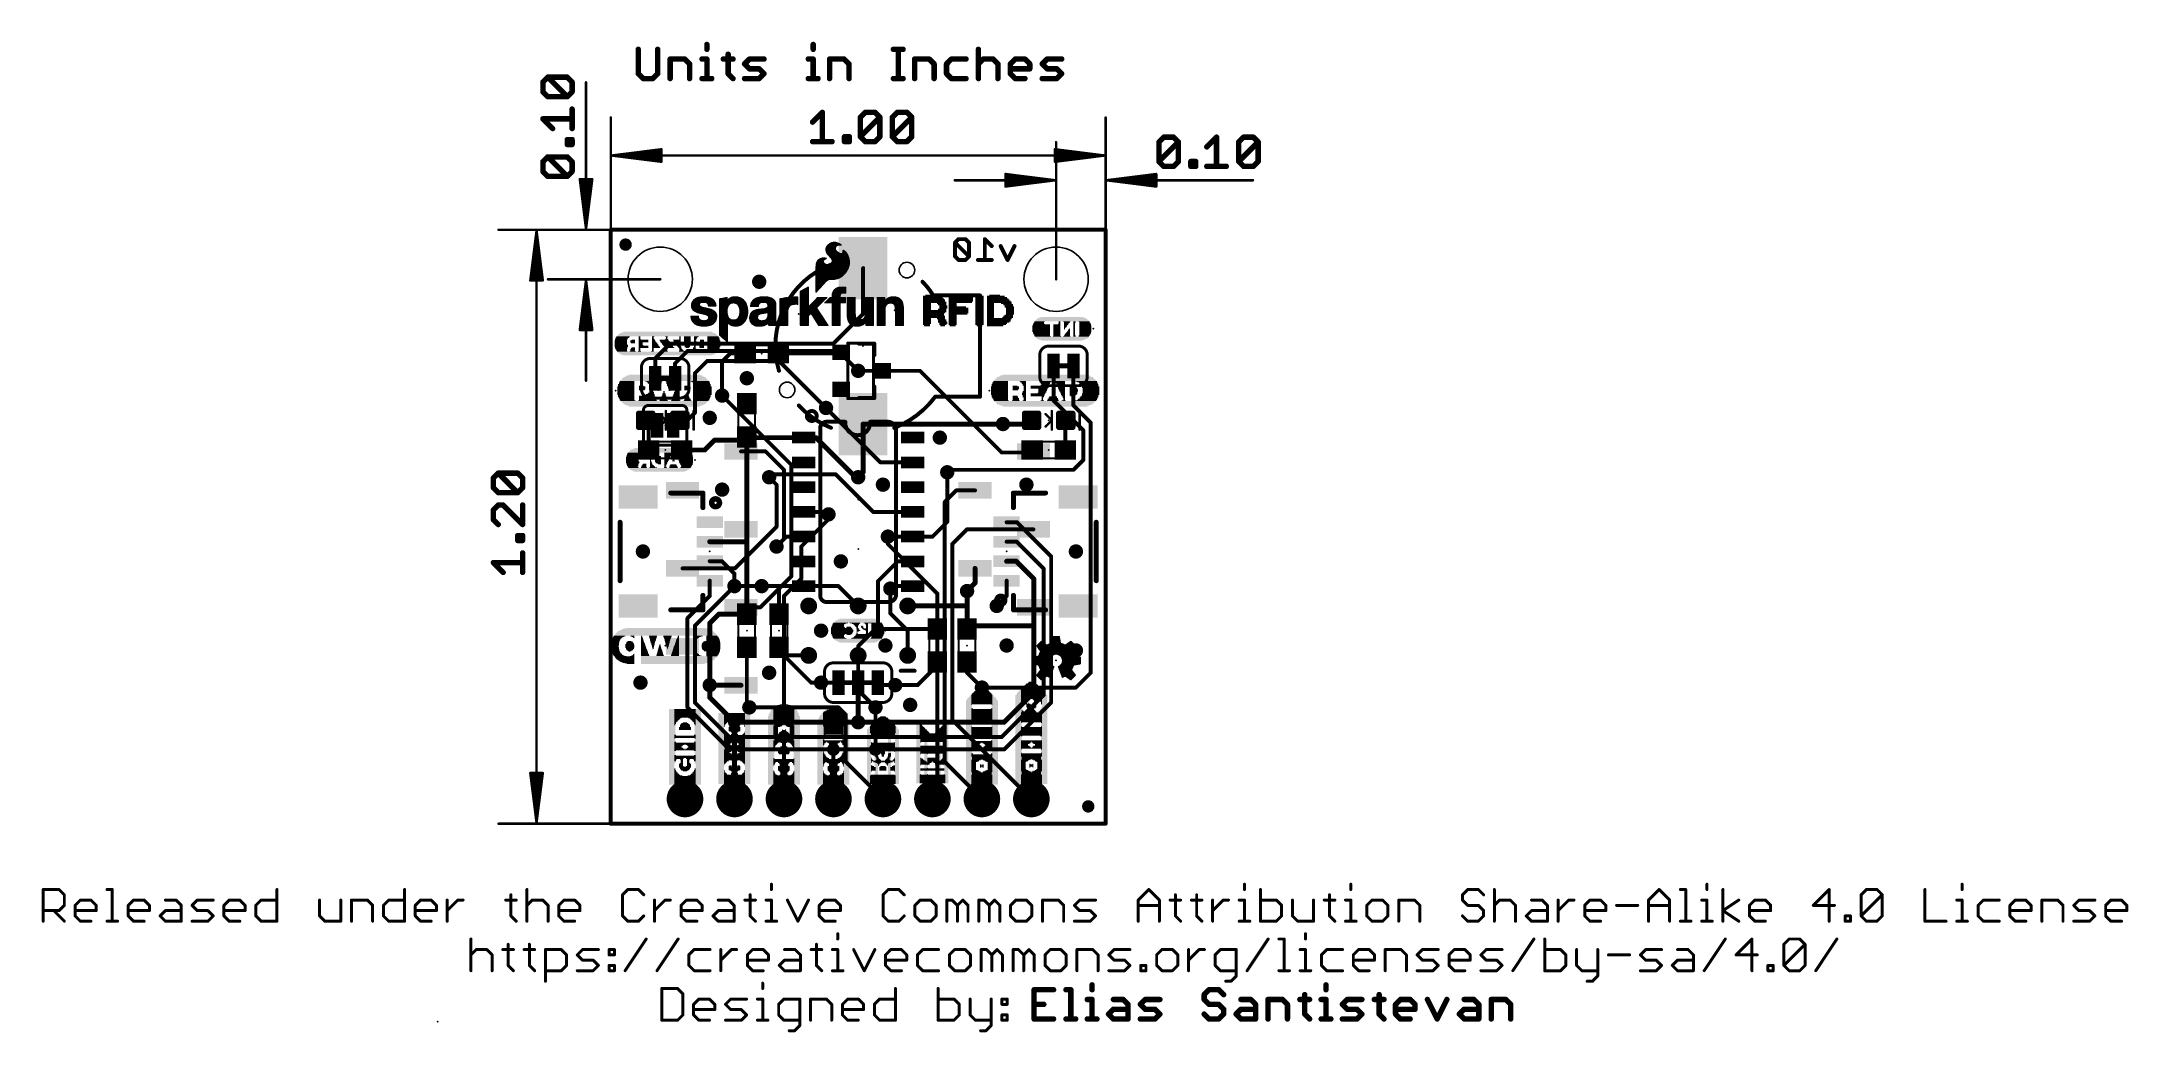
# Model space of a CAD drawing. Extents: x -29 to 78, y -11 to 40.
import ezdxf

# ---------------------------------------------------------------- set-up
doc = ezdxf.new("R2010")
doc.units = 0
for name, color, linetype in [('1', 12, 'CONTINUOUS'), ('16', 53, 'CONTINUOUS'), ('17', 254, 'CONTINUOUS'), ('18', 110, 'CONTINUOUS'), ('20', 53, 'CONTINUOUS'), ('21', 41, 'CONTINUOUS'), ('22', 40, 'CONTINUOUS'), ('23', 53, 'CONTINUOUS'), ('24', 53, 'CONTINUOUS'), ('47', 253, 'CONTINUOUS'), ('51', 53, 'CONTINUOUS')]:
    doc.layers.add(name, color=color, linetype=linetype)

# ---------------------------------------------------------------- blocks, each defined once
blk = doc.blocks.new('RECT')
blk.add_solid([(-0.5, -0.5), (0.5, -0.5), (-0.5, 0.5), (0.5, 0.5)])
blk = doc.blocks.new('RECT160000X160000R30')
at = {"const_width": 0.15}
blk.add_lwpolyline([(0.425, -0.35), (0.425, 0.35, 0.4142), (0.35, 0.425), (-0.35, 0.425, 0.4142), (-0.425, 0.35), (-0.425, -0.35, 0.4142), (-0.35, -0.425), (0.35, -0.425, 0.4142)], format="xyb", close=True, dxfattribs=at)
blk.add_solid([(-0.3754, -0.3754), (0.3754, -0.3754), (-0.3754, 0.3754), (0.3754, 0.3754)])
blk = doc.blocks.new('ROUNDP')
at = {"const_width": 0.5}
blk.add_lwpolyline([(0, -0.25, 1), (0, 0.25, 1), (0, -0.25)], format="xyb", dxfattribs=at)
blk = doc.blocks.new('PIE')
at = {"const_width": 0.5}
blk.add_lwpolyline([(0, -0.25, 1), (0, 0.25, 1), (0, -0.25)], format="xyb", dxfattribs=at)
blk = doc.blocks.new('ROUNDV')
at = {"const_width": 0.5}
blk.add_lwpolyline([(0, -0.25, 1), (0, 0.25, 1), (0, -0.25)], format="xyb", dxfattribs=at)

msp = doc.modelspace()

# ---------------------------------------------------------------- linework, layer by layer
at = {"layer": '1'}
for points, const_width in [([(0, 0), (0, 30.48)], 0.2032), ([(0, 30.48), (25.4, 30.48)], 0.2032), ([(25.4, 30.48), (25.4, 0)], 0.2032), ([(6.135, 24.13), (5.715, 23.71)], 0.2032), ([(5.715, 21.971), (5.715, 23.71)], 0.2032), ([(6.135, 24.13), (6.897, 24.13)], 0.2032), ([(8.597, 24.13), (11.766, 24.13)], 0.2032), ([(11.766, 24.13), (11.827, 24.191)], 0.2032), ([(12.7, 23.241), (13.927, 23.241)], 0.2032), ([(15.875, 23.241), (13.927, 23.241)], 0.2032), ([(20.066, 19.05), (15.875, 23.241)], 0.2032), ([(13.843, 18.542), (11.049, 21.336)], 0.2032), ([(1.79, 20.701), (1.944, 20.547)], 0.2032), ([(1.944, 20.547), (1.944, 19.177)], 0.2032), ([(20.13, 20.511), (21.412, 20.511)], 0.254), ([(21.412, 20.511), (21.602, 20.701)], 0.254), ([(23.356, 20.701), (23.329, 20.674)], 0.2032), ([(23.329, 20.674), (23.329, 19.177)], 0.2032), ([(3.644, 19.177), (4.826, 19.177)], 0.254), ([(4.826, 19.177), (5.334, 19.685)], 0.254), ([(5.334, 19.685), (6.985, 19.685)], 0.254), ([(7.024, 19.812), (6.985, 19.851)], 0.254), ([(6.985, 19.851), (6.985, 19.685)], 0.254), ([(6.985, 19.685), (6.985, 14.478)], 0.254), ([(9.9, 19.812), (7.024, 19.812)], 0.254), ([(10.541, 19.812), (9.9, 19.812)], 0.254), ([(12.573, 17.78), (10.541, 19.812)], 0.254), ([(15.5, 18.542), (13.843, 18.542)], 0.2032), ([(21.502, 19.05), (20.066, 19.05)], 0.2032), ([(21.502, 19.05), (21.629, 19.177)], 0.2032), ([(8.128, 17.78), (8.2756, 17.9276)], 0.2032), ([(8.2756, 17.9276), (11.5441, 17.9276)], 0.2032), ([(11.5441, 17.9276), (13.4697, 16.002)], 0.2032), ([(12.7, 17.78), (12.573, 17.78)], 0.254), ([(17.272, 18.034), (17.272, 15.488)], 0.2032), ([(11.049, 16.002), (9.9, 16.002)], 0.2032), ([(11.049, 16.002), (11.176, 15.875)], 0.2032), ([(13.4697, 16.002), (15.5, 16.002)], 0.2032), ([(17.272, 15.488), (16.516, 14.732)], 0.2032), ([(20.32, 15.47), (20.852, 15.47)], 0.2032), ([(20.852, 15.47), (22.606, 13.716)], 0.2032), ([(5.08, 14.47), (6.977, 14.47)], 0.254), ([(6.977, 14.47), (6.985, 14.478)], 0.254), ([(6.985, 14.478), (6.985, 10.756)], 0.254), ([(9.017, 14.732), (8.509, 14.224)], 0.2032), ([(9.9, 14.732), (9.017, 14.732)], 0.2032), ([(14.224, 14.732), (15.5, 14.732)], 0.2032), ([(15.5, 14.732), (16.516, 14.732)], 0.2032), ([(20.32, 14.47), (20.836, 14.47)], 0.2032), ([(20.836, 14.47), (22.225, 13.081)], 0.2032), ([(5.707, 13.47), (5.08, 13.47)], 0.2032), ([(6.35, 12.827), (5.707, 13.47)], 0.2032), ([(6.35, 12.827), (6.35, 12.192)], 0.2032), ([(14.732, 13.462), (13.716, 12.446)], 0.2032), ([(14.732, 13.462), (15.5, 13.462)], 0.2032), ([(20.32, 13.47), (20.82, 13.47)], 0.254), ([(20.82, 13.47), (21.717, 12.573)], 0.254), ([(22.225, 6.604), (22.225, 13.081)], 0.2032), ([(22.606, 6.223), (22.606, 13.716)], 0.2032), ([(3.937, 10.541), (5.08, 11.684)], 0.2032), ([(4.318, 10.16), (6.35, 12.192)], 0.2032), ([(5.08, 11.684), (5.08, 12.47)], 0.2032), ([(8.636, 12.192), (7.747, 12.192)], 0.2032), ([(9.9, 12.192), (8.636, 12.192)], 0.2032), ([(8.636, 10.756), (8.636, 12.192)], 0.2032), ([(11.684, 12.192), (9.9, 12.192)], 0.2032), ([(12.7, 11.176), (11.684, 12.192)], 0.2032), ([(13.716, 12.446), (13.716, 9.994)], 0.2032), ([(14.351, 12.065), (14.478, 12.192)], 0.2032), ([(15.5, 12.192), (14.478, 12.192)], 0.2032), ([(18.288, 11.176), (18.288, 11.938)], 0.254), ([(20.32, 11.684), (19.812, 11.176)], 0.2032), ([(20.32, 12.47), (20.32, 11.684)], 0.2032), ([(21.717, 10.16), (21.717, 12.573)], 0.254), ([(5.08, 10.287), (5.549, 10.756)], 0.254), ([(5.549, 10.756), (6.985, 10.756)], 0.254), ([(15.24, 11.176), (18.288, 11.176)], 0.254), ([(18.288, 9.994), (18.288, 11.176)], 0.254), ([(3.937, 10.541), (3.937, 5.969)], 0.2032), ([(4.318, 6.223), (4.318, 10.16)], 0.2032), ([(5.08, 7.112), (5.08, 10.287)], 0.254), ([(13.589, 9.994), (12.7, 9.105)], 0.2032), ([(13.716, 9.994), (13.589, 9.994)], 0.2032), ([(16.764, 9.994), (13.716, 9.994)], 0.2032), ([(18.288, 9.994), (18.454, 10.16)], 0.254), ([(18.454, 10.16), (21.717, 10.16)], 0.254), ([(21.717, 6.731), (21.717, 10.16)], 0.254), ([(6.985, 9.056), (6.985, 6.096)], 0.2032), ([(8.636, 9.056), (8.636, 8.89)], 0.2032), ([(8.636, 8.89), (10.287, 7.239)], 0.2032), ([(12.7, 8.636), (12.7, 9.105)], 0.2032), ([(12.7, 8.636), (12.7, 6.858)], 0.2032), ([(16.764, 8.128), (15.748, 7.112)], 0.2032), ([(16.764, 8.294), (16.764, 8.128)], 0.2032), ([(18.288, 8.294), (18.288, 7.747)], 0.2032), ([(19.05, 6.985), (18.288, 7.747)], 0.2032), ([(5.08, 7.112), (5.08, 6.477)], 0.254), ([(5.08, 6.477), (6.35, 5.207)], 0.254), ([(10.287, 7.239), (10.795, 7.239)], 0.2032), ([(12.7, 6.858), (13.589, 5.969)], 0.2032), ([(15.748, 7.112), (14.605, 7.112)], 0.2032), ([(20.066, 4.445), (22.225, 6.604)], 0.2032), ([(20.193, 5.207), (21.717, 6.731)], 0.254), ([(3.937, 5.969), (6.096, 3.81)], 0.2032), ([(6.096, 4.445), (4.318, 6.223)], 0.2032), ([(6.985, 6.096), (7.112, 5.969)], 0.2032), ([(20.193, 3.81), (22.606, 6.223)], 0.2032), ([(8.89, 4.445), (6.096, 4.445)], 0.2032), ([(12.7, 5.207), (6.35, 5.207)], 0.254), ([(8.89, 4.445), (20.066, 4.445)], 0.2032), ([(12.7, 5.207), (20.193, 5.207)], 0.254), ([(11.43, 3.81), (6.096, 3.81)], 0.2032), ([(11.43, 3.81), (13.589, 3.81)], 0.2032), ([(13.589, 3.81), (20.193, 3.81)], 0.2032), ([(25.4, 0), (0, 0)], 0.2032)]:
    msp.add_lwpolyline(points, dxfattribs=dict(at, const_width=const_width))
for points, const_width in [([(0.0508, 30.48, 1), (-0.0508, 30.48)], 0.1016), ([(0, 30.5308, 1), (0, 30.4292)], 0.1016), ([(25.4508, 30.48, 1), (25.3492, 30.48)], 0.1016), ([(25.4, 30.4292, 1), (25.4, 30.5308)], 0.1016), ([(5.7658, 23.71, 1), (5.6642, 23.71)], 0.1016), ([(5.6791, 23.7459, 1), (5.7509, 23.6741)], 0.1016), ([(6.135, 24.1808, 1), (6.135, 24.0792)], 0.1016), ([(6.1709, 24.0941, 1), (6.0991, 24.1659)], 0.1016), ([(6.897, 24.0792, 1), (6.897, 24.1808)], 0.1016), ([(8.597, 24.1808, 1), (8.597, 24.0792)], 0.1016), ([(11.7301, 24.1659, 1), (11.8019, 24.0941)], 0.1016), ([(11.766, 24.0792, 1), (11.766, 24.1808)], 0.1016), ([(11.8629, 24.1551, 1), (11.7911, 24.2269)], 0.1016), ([(12.7, 23.2918, 1), (12.7, 23.1902)], 0.1016), ([(13.927, 23.2918, 1), (13.927, 23.1902)], 0.1016), ([(13.927, 23.1902, 1), (13.927, 23.2918)], 0.1016), ([(15.9109, 23.2769, 1), (15.8391, 23.2051)], 0.1016), ([(15.875, 23.1902, 1), (15.875, 23.2918)], 0.1016), ([(5.6642, 21.971, 1), (5.7658, 21.971)], 0.1016), ([(11.0849, 21.3719, 1), (11.0131, 21.3001)], 0.1016), ([(1.8259, 20.7369, 1), (1.7541, 20.6651)], 0.1016), ([(1.9948, 20.547, 1), (1.8932, 20.547)], 0.1016), ([(1.9081, 20.5111, 1), (1.9799, 20.5829)], 0.1016), ([(20.13, 20.5745, 1), (20.13, 20.4475)], 0.127), ([(21.3671, 20.5559, 1), (21.4569, 20.4661)], 0.127), ([(21.412, 20.4475, 1), (21.412, 20.5745)], 0.127), ([(21.6469, 20.6561, 1), (21.5571, 20.7459)], 0.127), ([(23.3798, 20.674, 1), (23.2782, 20.674)], 0.1016), ([(23.2931, 20.7099, 1), (23.3649, 20.6381)], 0.1016), ([(23.3919, 20.6651, 1), (23.3201, 20.7369)], 0.1016), ([(3.644, 19.2405, 1), (3.644, 19.1135)], 0.127), ([(4.7811, 19.2219, 1), (4.8709, 19.1321)], 0.127), ([(4.826, 19.1135, 1), (4.826, 19.2405)], 0.127), ([(5.334, 19.7485, 1), (5.334, 19.6215)], 0.127), ([(5.3789, 19.6401, 1), (5.2891, 19.7299)], 0.127), ([(7.0299, 19.8959, 1), (6.9401, 19.8061)], 0.127), ([(7.0485, 19.851, 1), (6.9215, 19.851)], 0.127), ([(7.0485, 19.685, 1), (6.9215, 19.685)], 0.127), ([(6.9215, 19.685, 1), (7.0485, 19.685)], 0.127), ([(7.024, 19.8755, 1), (7.024, 19.7485)], 0.127), ([(6.9791, 19.7671, 1), (7.0689, 19.8569)], 0.127), ([(6.985, 19.6215, 1), (6.985, 19.7485)], 0.127), ([(9.9, 19.8755, 1), (9.9, 19.7485)], 0.127), ([(9.9, 19.7485, 1), (9.9, 19.8755)], 0.127), ([(10.5859, 19.8569, 1), (10.4961, 19.7671)], 0.127), ([(10.541, 19.7485, 1), (10.541, 19.8755)], 0.127), ([(1.8932, 19.177, 1), (1.9948, 19.177)], 0.1016), ([(13.843, 18.5928, 1), (13.843, 18.4912)], 0.1016), ([(13.8071, 18.5061, 1), (13.8789, 18.5779)], 0.1016), ([(15.5, 18.4912, 1), (15.5, 18.5928)], 0.1016), ([(20.066, 19.1008, 1), (20.066, 18.9992)], 0.1016), ([(20.0301, 19.0141, 1), (20.1019, 19.0859)], 0.1016), ([(21.4661, 19.0859, 1), (21.5379, 19.0141)], 0.1016), ([(21.502, 18.9992, 1), (21.502, 19.1008)], 0.1016), ([(21.6649, 19.1411, 1), (21.5931, 19.2129)], 0.1016), ([(23.2782, 19.177, 1), (23.3798, 19.177)], 0.1016), ([(8.0921, 17.8159, 1), (8.1639, 17.7441)], 0.1016), ([(8.2756, 17.9784, 1), (8.2756, 17.8768)], 0.1016), ([(8.3115, 17.8917, 1), (8.2397, 17.9635)], 0.1016), ([(11.58, 17.9635, 1), (11.5081, 17.8917)], 0.1016), ([(11.5441, 17.8768, 1), (11.5441, 17.9784)], 0.1016), ([(12.573, 17.8435, 1), (12.573, 17.7165)], 0.127), ([(12.5281, 17.7351, 1), (12.6179, 17.8249)], 0.127), ([(12.7, 17.7165, 1), (12.7, 17.8435)], 0.127), ([(17.3228, 18.034, 1), (17.2212, 18.034)], 0.1016), ([(9.9, 16.0528, 1), (9.9, 15.9512)], 0.1016), ([(11.0849, 16.0379, 1), (11.0131, 15.9661)], 0.1016), ([(11.049, 15.9512, 1), (11.049, 16.0528)], 0.1016), ([(13.4697, 16.0528, 1), (13.4697, 15.9512)], 0.1016), ([(13.4337, 15.9661, 1), (13.5056, 16.0379)], 0.1016), ([(15.5, 15.9512, 1), (15.5, 16.0528)], 0.1016), ([(11.1401, 15.8391, 1), (11.2119, 15.9109)], 0.1016), ([(17.2212, 15.488, 1), (17.3228, 15.488)], 0.1016), ([(17.3079, 15.4521, 1), (17.2361, 15.5239)], 0.1016), ([(20.32, 15.5208, 1), (20.32, 15.4192)], 0.1016), ([(20.8879, 15.5059, 1), (20.8161, 15.4341)], 0.1016), ([(20.852, 15.4192, 1), (20.852, 15.5208)], 0.1016), ([(5.08, 14.5335, 1), (5.08, 14.4065)], 0.127), ([(6.9321, 14.5149, 1), (7.0219, 14.4251)], 0.127), ([(7.0485, 14.478, 1), (6.9215, 14.478)], 0.127), ([(6.9215, 14.478, 1), (7.0485, 14.478)], 0.127), ([(7.0299, 14.4331, 1), (6.9401, 14.5229)], 0.127), ([(6.977, 14.4065, 1), (6.977, 14.5335)], 0.127), ([(8.4731, 14.2599, 1), (8.5449, 14.1881)], 0.1016), ([(9.017, 14.7828, 1), (9.017, 14.6812)], 0.1016), ([(9.0529, 14.6961, 1), (8.9811, 14.7679)], 0.1016), ([(9.9, 14.6812, 1), (9.9, 14.7828)], 0.1016), ([(14.224, 14.7828, 1), (14.224, 14.6812)], 0.1016), ([(15.5, 14.7828, 1), (15.5, 14.6812)], 0.1016), ([(15.5, 14.6812, 1), (15.5, 14.7828)], 0.1016), ([(16.4801, 14.7679, 1), (16.5519, 14.6961)], 0.1016), ([(16.516, 14.6812, 1), (16.516, 14.7828)], 0.1016), ([(20.32, 14.5208, 1), (20.32, 14.4192)], 0.1016), ([(20.8719, 14.5059, 1), (20.8001, 14.4341)], 0.1016), ([(20.836, 14.4192, 1), (20.836, 14.5208)], 0.1016), ([(5.08, 13.5208, 1), (5.08, 13.4192)], 0.1016), ([(5.7429, 13.5059, 1), (5.6711, 13.4341)], 0.1016), ([(5.707, 13.4192, 1), (5.707, 13.5208)], 0.1016), ([(6.4008, 12.827, 1), (6.2992, 12.827)], 0.1016), ([(6.3141, 12.7911, 1), (6.3859, 12.8629)], 0.1016), ([(14.732, 13.5128, 1), (14.732, 13.4112)], 0.1016), ([(14.7679, 13.4261, 1), (14.6961, 13.4979)], 0.1016), ([(15.5, 13.4112, 1), (15.5, 13.5128)], 0.1016), ([(20.32, 13.5335, 1), (20.32, 13.4065)], 0.127), ([(20.8649, 13.5149, 1), (20.7751, 13.4251)], 0.127), ([(20.82, 13.4065, 1), (20.82, 13.5335)], 0.127), ([(22.2758, 13.081, 1), (22.1742, 13.081)], 0.1016), ([(22.1891, 13.0451, 1), (22.2609, 13.1169)], 0.1016), ([(22.6568, 13.716, 1), (22.5552, 13.716)], 0.1016), ([(22.5701, 13.6801, 1), (22.6419, 13.7519)], 0.1016), ([(5.1308, 12.47, 1), (5.0292, 12.47)], 0.1016), ([(5.1159, 11.6481, 1), (5.0441, 11.7199)], 0.1016), ([(6.2992, 12.192, 1), (6.4008, 12.192)], 0.1016), ([(6.3859, 12.1561, 1), (6.3141, 12.2279)], 0.1016), ([(7.747, 12.2428, 1), (7.747, 12.1412)], 0.1016), ([(8.636, 12.2428, 1), (8.636, 12.1412)], 0.1016), ([(8.6868, 12.192, 1), (8.5852, 12.192)], 0.1016), ([(8.636, 12.1412, 1), (8.636, 12.2428)], 0.1016), ([(9.9, 12.2428, 1), (9.9, 12.1412)], 0.1016), ([(9.9, 12.1412, 1), (9.9, 12.2428)], 0.1016), ([(11.7199, 12.2279, 1), (11.6481, 12.1561)], 0.1016), ([(11.684, 12.1412, 1), (11.684, 12.2428)], 0.1016), ([(13.7668, 12.446, 1), (13.6652, 12.446)], 0.1016), ([(13.6801, 12.4819, 1), (13.7519, 12.4101)], 0.1016), ([(14.3151, 12.1009, 1), (14.3869, 12.0291)], 0.1016), ([(14.478, 12.2428, 1), (14.478, 12.1412)], 0.1016), ([(14.5139, 12.1561, 1), (14.4421, 12.2279)], 0.1016), ([(15.5, 12.1412, 1), (15.5, 12.2428)], 0.1016), ([(18.3515, 11.938, 1), (18.2245, 11.938)], 0.127), ([(20.3708, 12.47, 1), (20.2692, 12.47)], 0.1016), ([(20.3559, 11.6481, 1), (20.2841, 11.7199)], 0.1016), ([(21.7805, 12.573, 1), (21.6535, 12.573)], 0.127), ([(21.6721, 12.5281, 1), (21.7619, 12.6179)], 0.127), ([(5.0292, 11.684, 1), (5.1308, 11.684)], 0.1016), ([(5.549, 10.8195, 1), (5.549, 10.6925)], 0.127), ([(5.5939, 10.7111, 1), (5.5041, 10.8009)], 0.127), ([(6.9215, 10.756, 1), (7.0485, 10.756)], 0.127), ([(6.985, 10.6925, 1), (6.985, 10.8195)], 0.127), ([(8.5852, 10.756, 1), (8.6868, 10.756)], 0.1016), ([(12.6641, 11.1401, 1), (12.7359, 11.2119)], 0.1016), ([(15.24, 11.2395, 1), (15.24, 11.1125)], 0.127), ([(18.3515, 11.176, 1), (18.2245, 11.176)], 0.127), ([(18.2245, 11.176, 1), (18.3515, 11.176)], 0.127), ([(18.288, 11.1125, 1), (18.288, 11.2395)], 0.127), ([(19.7761, 11.2119, 1), (19.8479, 11.1401)], 0.1016), ([(20.2692, 11.684, 1), (20.3708, 11.684)], 0.1016), ([(3.9878, 10.541, 1), (3.8862, 10.541)], 0.1016), ([(3.9011, 10.5769, 1), (3.9729, 10.5051)], 0.1016), ([(4.3688, 10.16, 1), (4.2672, 10.16)], 0.1016), ([(4.2821, 10.1959, 1), (4.3539, 10.1241)], 0.1016), ([(5.1435, 10.287, 1), (5.0165, 10.287)], 0.127), ([(5.0351, 10.3319, 1), (5.1249, 10.2421)], 0.127), ([(13.589, 10.0448, 1), (13.589, 9.9432)], 0.1016), ([(13.6249, 9.9581, 1), (13.5531, 10.0299)], 0.1016), ([(13.716, 10.0448, 1), (13.716, 9.9432)], 0.1016), ([(13.6652, 9.994, 1), (13.7668, 9.994)], 0.1016), ([(13.716, 9.9432, 1), (13.716, 10.0448)], 0.1016), ([(16.764, 9.9432, 1), (16.764, 10.0448)], 0.1016), ([(18.2431, 10.0389, 1), (18.3329, 9.9491)], 0.127), ([(18.2245, 9.994, 1), (18.3515, 9.994)], 0.127), ([(18.454, 10.2235, 1), (18.454, 10.0965)], 0.127), ([(18.4989, 10.1151, 1), (18.4091, 10.2049)], 0.127), ([(21.7805, 10.16, 1), (21.6535, 10.16)], 0.127), ([(21.6535, 10.16, 1), (21.7805, 10.16)], 0.127), ([(21.717, 10.0965, 1), (21.717, 10.2235)], 0.127), ([(7.0358, 9.056, 1), (6.9342, 9.056)], 0.1016), ([(8.6868, 9.056, 1), (8.5852, 9.056)], 0.1016), ([(8.6719, 8.9259, 1), (8.6001, 8.8541)], 0.1016), ([(8.5852, 8.89, 1), (8.6868, 8.89)], 0.1016), ([(12.7508, 9.105, 1), (12.6492, 9.105)], 0.1016), ([(12.6641, 9.1409, 1), (12.7359, 9.0691)], 0.1016), ([(12.7508, 8.636, 1), (12.6492, 8.636)], 0.1016), ([(12.6492, 8.636, 1), (12.7508, 8.636)], 0.1016), ([(16.8148, 8.294, 1), (16.7132, 8.294)], 0.1016), ([(16.7132, 8.128, 1), (16.8148, 8.128)], 0.1016), ([(16.7999, 8.0921, 1), (16.7281, 8.1639)], 0.1016), ([(18.3388, 8.294, 1), (18.2372, 8.294)], 0.1016), ([(18.3239, 7.7829, 1), (18.2521, 7.7111)], 0.1016), ([(18.2372, 7.747, 1), (18.3388, 7.747)], 0.1016), ([(5.1435, 7.112, 1), (5.0165, 7.112)], 0.127), ([(5.0165, 7.112, 1), (5.1435, 7.112)], 0.127), ([(5.1249, 6.5219, 1), (5.0351, 6.4321)], 0.127), ([(5.0165, 6.477, 1), (5.1435, 6.477)], 0.127), ([(10.287, 7.2898, 1), (10.287, 7.1882)], 0.1016), ([(10.2511, 7.2031, 1), (10.3229, 7.2749)], 0.1016), ([(10.795, 7.1882, 1), (10.795, 7.2898)], 0.1016), ([(12.7359, 6.8939, 1), (12.6641, 6.8221)], 0.1016), ([(12.6492, 6.858, 1), (12.7508, 6.858)], 0.1016), ([(14.605, 7.1628, 1), (14.605, 7.0612)], 0.1016), ([(15.7121, 7.1479, 1), (15.7839, 7.0761)], 0.1016), ([(15.748, 7.0612, 1), (15.748, 7.1628)], 0.1016), ([(19.0141, 6.9491, 1), (19.0859, 7.0209)], 0.1016), ([(21.6535, 6.731, 1), (21.7805, 6.731)], 0.127), ([(21.7619, 6.6861, 1), (21.6721, 6.7759)], 0.127), ([(22.1742, 6.604, 1), (22.2758, 6.604)], 0.1016), ([(22.2609, 6.5681, 1), (22.1891, 6.6399)], 0.1016), ([(3.9729, 6.0049, 1), (3.9011, 5.9331)], 0.1016), ([(3.8862, 5.969, 1), (3.9878, 5.969)], 0.1016), ([(4.3539, 6.2589, 1), (4.2821, 6.1871)], 0.1016), ([(4.2672, 6.223, 1), (4.3688, 6.223)], 0.1016), ([(7.0209, 6.1319, 1), (6.9491, 6.0601)], 0.1016), ([(6.9342, 6.096, 1), (7.0358, 6.096)], 0.1016), ([(7.0761, 5.9331, 1), (7.1479, 6.0049)], 0.1016), ([(13.5531, 5.9331, 1), (13.6249, 6.0049)], 0.1016), ([(22.5552, 6.223, 1), (22.6568, 6.223)], 0.1016), ([(22.6419, 6.1871, 1), (22.5701, 6.2589)], 0.1016), ([(6.096, 4.4958, 1), (6.096, 4.3942)], 0.1016), ([(6.0601, 4.4091, 1), (6.1319, 4.4809)], 0.1016), ([(6.35, 5.2705, 1), (6.35, 5.1435)], 0.127), ([(6.3051, 5.1621, 1), (6.3949, 5.2519)], 0.127), ([(8.89, 4.4958, 1), (8.89, 4.3942)], 0.1016), ([(8.89, 4.3942, 1), (8.89, 4.4958)], 0.1016), ([(12.7, 5.2705, 1), (12.7, 5.1435)], 0.127), ([(12.7, 5.1435, 1), (12.7, 5.2705)], 0.127), ([(20.0301, 4.4809, 1), (20.1019, 4.4091)], 0.1016), ([(20.066, 4.3942, 1), (20.066, 4.4958)], 0.1016), ([(20.1481, 5.2519, 1), (20.2379, 5.1621)], 0.127), ([(20.193, 5.1435, 1), (20.193, 5.2705)], 0.127), ([(6.096, 3.8608, 1), (6.096, 3.7592)], 0.1016), ([(6.0601, 3.7741, 1), (6.1319, 3.8459)], 0.1016), ([(11.43, 3.8608, 1), (11.43, 3.7592)], 0.1016), ([(11.43, 3.7592, 1), (11.43, 3.8608)], 0.1016), ([(13.589, 3.8608, 1), (13.589, 3.7592)], 0.1016), ([(13.589, 3.7592, 1), (13.589, 3.8608)], 0.1016), ([(20.1571, 3.8459, 1), (20.2289, 3.7741)], 0.1016), ([(20.193, 3.7592, 1), (20.193, 3.8608)], 0.1016), ([(0, 0.0508, 1), (0, -0.0508)], 0.1016), ([(-0.0508, 0, 1), (0.0508, 0)], 0.1016), ([(25.3492, 0, 1), (25.4508, 0)], 0.1016), ([(25.4, -0.0508, 1), (25.4, 0.0508)], 0.1016)]:
    msp.add_lwpolyline(points, format="xyb", dxfattribs=dict(at, const_width=const_width))
at = {"layer": '16'}
for points, const_width in [([(0, 0), (0, 30.48)], 0.2032), ([(0, 30.48), (25.4, 30.48)], 0.2032), ([(17.8538, 29.9983), (17.6758, 29.8204)], 0.2032), ([(18.2097, 29.9983), (17.8538, 29.9983)], 0.2032), ([(18.3876, 29.8204), (18.2097, 29.9983)], 0.2032), ([(19.557, 29.6424), (19.2011, 29.9983)], 0.2032), ([(19.2011, 29.9983), (19.2011, 28.9306)], 0.2032), ([(25.4, 30.48), (25.4, 0)], 0.2032), ([(17.6758, 29.8204), (17.6758, 29.1086)], 0.2032), ([(18.3876, 29.1086), (17.6758, 29.8204)], 0.2032), ([(17.6758, 29.1086), (17.8538, 28.9306)], 0.2032), ([(17.8538, 28.9306), (18.2097, 28.9306)], 0.2032), ([(18.2097, 28.9306), (18.3876, 29.1086)], 0.2032), ([(18.3876, 29.1086), (18.3876, 29.8204)], 0.2032), ([(19.557, 28.9306), (18.8452, 28.9306)], 0.2032), ([(20.3705, 28.9306), (20.0146, 29.6424)], 0.2032), ([(20.7264, 29.6424), (20.3705, 28.9306)], 0.2032), ([(12.954, 26.162), (12.954, 28.511)], 0.2032), ([(11.43, 24.638), (12.954, 26.162)], 0.2032), ([(2.286, 23.876), (3.048, 24.638)], 0.2032), ([(3.048, 24.638), (11.43, 24.638)], 0.2032), ([(2.286, 22.86), (2.286, 23.876)], 0.2032), ([(3.937, 24.257), (3.302, 23.622)], 0.2032), ([(3.302, 22.86), (3.302, 23.622)], 0.2032), ([(11.684, 24.257), (3.937, 24.257)], 0.2032), ([(4.318, 23.114), (4.953, 23.749)], 0.2032), ([(4.953, 23.749), (8.636, 23.749)], 0.2032), ([(8.636, 23.749), (11.049, 21.336)], 0.2032), ([(12.7, 23.241), (11.684, 24.257)], 0.2032), ([(22.733, 23.495), (22.733, 21.717)], 0.2032), ([(23.749, 23.495), (23.749, 21.463)], 0.2032), ([(4.318, 21.082), (4.318, 23.114)], 0.2032), ([(9.271, 18.415), (5.715, 21.971)], 0.2032), ([(22.733, 21.717), (24.257, 20.193)], 0.2032), ([(24.638, 20.574), (23.749, 21.463)], 0.2032), ([(3.2004, 20.447), (3.683, 20.447)], 0.2032), ([(3.683, 20.447), (4.318, 21.082)], 0.2032), ([(12.954, 20.511), (12.954, 18.034)], 0.254), ([(12.954, 20.511), (20.13, 20.511)], 0.254), ([(24.638, 7.747), (24.638, 20.574)], 0.2032), ([(24.257, 20.193), (24.257, 18.669)], 0.2032), ([(6.6868, 19.1036), (7.9474, 19.1036)], 0.2032), ([(7.9474, 19.1036), (8.89, 18.161)], 0.2032), ([(8.89, 14.605), (8.89, 18.161)], 0.2032), ([(9.271, 12.7), (9.271, 18.415)], 0.2032), ([(17.399, 18.161), (17.272, 18.034)], 0.2032), ([(23.749, 18.161), (17.399, 18.161)], 0.2032), ([(24.257, 18.669), (23.749, 18.161)], 0.2032), ([(8.128, 17.78), (8.509, 17.399)], 0.2032), ([(8.509, 17.399), (8.509, 15.24)], 0.2032), ([(12.954, 18.034), (12.7, 17.78)], 0.254), ([(17.7386, 17.1036), (17.145, 16.51)], 0.2032), ([(18.6982, 17.1036), (17.7386, 17.1036)], 0.2032), ([(17.145, 16.51), (17.145, 3.175)], 0.2032), ([(8.509, 15.24), (6.3726, 13.1036)], 0.2032), ([(11.176, 15.621), (9.779, 14.224)], 0.2032), ([(11.176, 15.875), (11.176, 15.621)], 0.2032), ([(18.2786, 15.1036), (17.526, 14.351)], 0.2032), ([(21.6982, 15.1036), (18.2786, 15.1036)], 0.2032), ([(8.509, 14.224), (8.89, 14.605)], 0.2032), ([(9.779, 12.573), (9.779, 14.224)], 0.2032), ([(14.224, 14.351), (14.224, 14.732)], 0.2032), ([(16.764, 11.811), (14.224, 14.351)], 0.2032), ([(17.526, 14.351), (17.526, 5.334)], 0.2032), ([(3.6868, 13.1036), (6.3726, 13.1036)], 0.2032), ([(18.6982, 12.3482), (18.6982, 13.1036)], 0.254), ([(7.747, 12.192), (6.35, 12.192)], 0.2032), ([(7.6746, 11.1036), (9.271, 12.7)], 0.2032), ([(8.89, 11.684), (9.779, 12.573)], 0.2032), ([(8.89, 8.636), (8.89, 11.684)], 0.2032), ([(14.351, 10.795), (14.351, 12.065)], 0.2032), ([(16.764, 2.032), (16.764, 11.811)], 0.2032), ([(18.288, 11.938), (18.6982, 12.3482)], 0.254), ([(6.6868, 11.1036), (7.6746, 11.1036)], 0.2032), ([(15.24, 9.906), (14.351, 10.795)], 0.2032), ([(15.24, 8.636), (15.24, 9.906)], 0.2032), ([(8.89, 5.969), (8.89, 8.636)], 0.2032), ([(10.16, 8.636), (8.89, 8.636)], 0.2032), ([(23.876, 6.985), (24.638, 7.747)], 0.2032), ([(5.0884, 7.1036), (5.08, 7.112)], 0.254), ([(6.6868, 7.1036), (5.0884, 7.1036)], 0.254), ([(11.684, 7.239), (10.795, 7.239)], 0.2032), ([(12.7, 5.207), (12.7, 7.239)], 0.254), ([(13.716, 7.239), (13.843, 7.112)], 0.2032), ([(14.605, 7.112), (13.843, 7.112)], 0.2032), ([(19.05, 6.985), (23.876, 6.985)], 0.2032), ([(8.89, 5.969), (7.112, 5.969)], 0.2032), ([(11.684, 5.969), (8.89, 5.969)], 0.2032), ([(12.065, 5.588), (11.684, 5.969)], 0.2032), ([(12.065, 3.175), (12.065, 5.588)], 0.2032), ([(13.589, 5.969), (13.589, 3.81)], 0.2032), ([(21.59, 1.27), (17.526, 5.334)], 0.2032), ([(6.35, 1.27), (6.35, 5.207)], 0.254), ([(8.89, 1.27), (8.89, 4.445)], 0.2032), ([(11.43, 1.27), (11.43, 3.81)], 0.2032), ([(13.97, 1.27), (12.065, 3.175)], 0.2032), ([(17.145, 3.175), (19.05, 1.27)], 0.2032), ([(16.764, 2.032), (16.51, 1.778)], 0.2032), ([(16.51, 1.27), (16.51, 1.778)], 0.2032), ([(25.4, 0), (0, 0)], 0.2032)]:
    msp.add_lwpolyline(points, dxfattribs=dict(at, const_width=const_width))
for points, const_width in [([(0.0508, 30.48, 1), (-0.0508, 30.48)], 0.1016), ([(0, 30.5308, 1), (0, 30.4292)], 0.1016), ([(17.8538, 30.0491, 1), (17.8538, 29.9475)], 0.1016), ([(17.8897, 29.9624, 1), (17.8178, 30.0342)], 0.1016), ([(18.2456, 30.0342, 1), (18.1737, 29.9624)], 0.1016), ([(18.2097, 29.9475, 1), (18.2097, 30.0491)], 0.1016), ([(19.237, 30.0342, 1), (19.1652, 29.9624)], 0.1016), ([(19.2519, 29.9983, 1), (19.1503, 29.9983)], 0.1016), ([(25.4508, 30.48, 1), (25.3492, 30.48)], 0.1016), ([(25.4, 30.4292, 1), (25.4, 30.5308)], 0.1016), ([(17.7266, 29.8204, 1), (17.625, 29.8204)], 0.1016), ([(17.7117, 29.8563, 1), (17.6399, 29.7844)], 0.1016), ([(17.6399, 29.8563, 1), (17.7117, 29.7844)], 0.1016), ([(17.7117, 29.1445, 1), (17.6399, 29.0726)], 0.1016), ([(17.625, 29.1086, 1), (17.7266, 29.1086)], 0.1016), ([(17.8538, 28.9814, 1), (17.8538, 28.8798)], 0.1016), ([(17.8178, 28.8947, 1), (17.8897, 28.9665)], 0.1016), ([(18.1737, 28.9665, 1), (18.2456, 28.8947)], 0.1016), ([(18.2097, 28.8798, 1), (18.2097, 28.9814)], 0.1016), ([(18.4384, 29.8204, 1), (18.3368, 29.8204)], 0.1016), ([(18.3368, 29.1086, 1), (18.4384, 29.1086)], 0.1016), ([(18.3517, 29.7844, 1), (18.4235, 29.8563)], 0.1016), ([(18.4235, 29.0726, 1), (18.3517, 29.1445)], 0.1016), ([(18.3517, 29.0726, 1), (18.4235, 29.1445)], 0.1016), ([(18.8452, 28.9814, 1), (18.8452, 28.8798)], 0.1016), ([(19.1503, 28.9306, 1), (19.2519, 28.9306)], 0.1016), ([(19.5211, 29.6065, 1), (19.5929, 29.6783)], 0.1016), ([(19.557, 28.8798, 1), (19.557, 28.9814)], 0.1016), ([(20.06, 29.6651, 1), (19.9692, 29.6197)], 0.1016), ([(20.3251, 28.9533, 1), (20.4159, 28.9079)], 0.1016), ([(20.3251, 28.9079, 1), (20.4159, 28.9533)], 0.1016), ([(20.7718, 29.6197, 1), (20.681, 29.6651)], 0.1016), ([(13.0048, 28.511, 1), (12.9032, 28.511)], 0.1016), ([(12.9032, 26.162, 1), (13.0048, 26.162)], 0.1016), ([(12.9899, 26.1261, 1), (12.9181, 26.1979)], 0.1016), ([(3.048, 24.6888, 1), (3.048, 24.5872)], 0.1016), ([(3.0839, 24.6021, 1), (3.0121, 24.6739)], 0.1016), ([(11.3941, 24.6739, 1), (11.4659, 24.6021)], 0.1016), ([(11.43, 24.5872, 1), (11.43, 24.6888)], 0.1016), ([(2.3368, 23.876, 1), (2.2352, 23.876)], 0.1016), ([(2.2501, 23.9119, 1), (2.3219, 23.8401)], 0.1016), ([(3.3528, 23.622, 1), (3.2512, 23.622)], 0.1016), ([(3.2661, 23.6579, 1), (3.3379, 23.5861)], 0.1016), ([(3.937, 24.3078, 1), (3.937, 24.2062)], 0.1016), ([(3.9729, 24.2211, 1), (3.9011, 24.2929)], 0.1016), ([(4.953, 23.7998, 1), (4.953, 23.6982)], 0.1016), ([(4.9889, 23.7131, 1), (4.9171, 23.7849)], 0.1016), ([(8.6719, 23.7849, 1), (8.6001, 23.7131)], 0.1016), ([(8.636, 23.6982, 1), (8.636, 23.7998)], 0.1016), ([(11.7199, 24.2929, 1), (11.6481, 24.2211)], 0.1016), ([(11.684, 24.2062, 1), (11.684, 24.3078)], 0.1016), ([(22.7838, 23.495, 1), (22.6822, 23.495)], 0.1016), ([(23.7998, 23.495, 1), (23.6982, 23.495)], 0.1016), ([(2.2352, 22.86, 1), (2.3368, 22.86)], 0.1016), ([(3.2512, 22.86, 1), (3.3528, 22.86)], 0.1016), ([(4.3688, 23.114, 1), (4.2672, 23.114)], 0.1016), ([(4.2821, 23.1499, 1), (4.3539, 23.0781)], 0.1016), ([(12.6641, 23.2051, 1), (12.7359, 23.2769)], 0.1016), ([(5.7509, 22.0069, 1), (5.6791, 21.9351)], 0.1016), ([(11.0131, 21.3001, 1), (11.0849, 21.3719)], 0.1016), ([(22.7689, 21.7529, 1), (22.6971, 21.6811)], 0.1016), ([(22.6822, 21.717, 1), (22.7838, 21.717)], 0.1016), ([(23.7849, 21.4989, 1), (23.7131, 21.4271)], 0.1016), ([(23.6982, 21.463, 1), (23.7998, 21.463)], 0.1016), ([(3.2004, 20.4978, 1), (3.2004, 20.3962)], 0.1016), ([(3.6471, 20.4829, 1), (3.7189, 20.4111)], 0.1016), ([(3.683, 20.3962, 1), (3.683, 20.4978)], 0.1016), ([(4.2672, 21.082, 1), (4.3688, 21.082)], 0.1016), ([(4.3539, 21.0461, 1), (4.2821, 21.1179)], 0.1016), ([(13.0175, 20.511, 1), (12.8905, 20.511)], 0.127), ([(12.954, 20.5745, 1), (12.954, 20.4475)], 0.127), ([(20.13, 20.4475, 1), (20.13, 20.5745)], 0.127), ([(24.6888, 20.574, 1), (24.5872, 20.574)], 0.1016), ([(24.6021, 20.5381, 1), (24.6739, 20.6099)], 0.1016), ([(24.3078, 20.193, 1), (24.2062, 20.193)], 0.1016), ([(24.2211, 20.1571, 1), (24.2929, 20.2289)], 0.1016), ([(6.6868, 19.1544, 1), (6.6868, 19.0528)], 0.1016), ([(7.9833, 19.1395, 1), (7.9115, 19.0677)], 0.1016), ([(7.9474, 19.0528, 1), (7.9474, 19.1544)], 0.1016), ([(8.9408, 18.161, 1), (8.8392, 18.161)], 0.1016), ([(8.8541, 18.1251, 1), (8.9259, 18.1969)], 0.1016), ([(9.3218, 18.415, 1), (9.2202, 18.415)], 0.1016), ([(9.2351, 18.3791, 1), (9.3069, 18.4509)], 0.1016), ([(17.399, 18.2118, 1), (17.399, 18.1102)], 0.1016), ([(17.4349, 18.1251, 1), (17.3631, 18.1969)], 0.1016), ([(23.7131, 18.1969, 1), (23.7849, 18.1251)], 0.1016), ([(23.749, 18.1102, 1), (23.749, 18.2118)], 0.1016), ([(24.2062, 18.669, 1), (24.3078, 18.669)], 0.1016), ([(24.2929, 18.6331, 1), (24.2211, 18.7049)], 0.1016), ([(8.1639, 17.8159, 1), (8.0921, 17.7441)], 0.1016), ([(8.5598, 17.399, 1), (8.4582, 17.399)], 0.1016), ([(8.4731, 17.3631, 1), (8.5449, 17.4349)], 0.1016), ([(12.6551, 17.8249, 1), (12.7449, 17.7351)], 0.127), ([(12.8905, 18.034, 1), (13.0175, 18.034)], 0.127), ([(12.9989, 17.9891, 1), (12.9091, 18.0789)], 0.127), ([(17.2361, 18.0699, 1), (17.3079, 17.9981)], 0.1016), ([(17.7386, 17.1544, 1), (17.7386, 17.0528)], 0.1016), ([(17.7745, 17.0677, 1), (17.7027, 17.1395)], 0.1016), ([(18.6982, 17.0528, 1), (18.6982, 17.1544)], 0.1016), ([(17.1958, 16.51, 1), (17.0942, 16.51)], 0.1016), ([(17.1091, 16.5459, 1), (17.1809, 16.4741)], 0.1016), ([(8.4582, 15.24, 1), (8.5598, 15.24)], 0.1016), ([(8.5449, 15.2041, 1), (8.4731, 15.2759)], 0.1016), ([(11.2268, 15.875, 1), (11.1252, 15.875)], 0.1016), ([(11.1252, 15.621, 1), (11.2268, 15.621)], 0.1016), ([(11.2119, 15.5851, 1), (11.1401, 15.6569)], 0.1016), ([(18.2786, 15.1544, 1), (18.2786, 15.0528)], 0.1016), ([(18.3145, 15.0677, 1), (18.2427, 15.1395)], 0.1016), ([(21.6982, 15.0528, 1), (21.6982, 15.1544)], 0.1016), ([(8.4731, 14.2599, 1), (8.5449, 14.1881)], 0.1016), ([(8.8392, 14.605, 1), (8.9408, 14.605)], 0.1016), ([(8.9259, 14.5691, 1), (8.8541, 14.6409)], 0.1016), ([(9.8298, 14.224, 1), (9.7282, 14.224)], 0.1016), ([(9.7431, 14.2599, 1), (9.8149, 14.1881)], 0.1016), ([(14.2748, 14.732, 1), (14.1732, 14.732)], 0.1016), ([(14.2599, 14.3869, 1), (14.1881, 14.3151)], 0.1016), ([(14.1732, 14.351, 1), (14.2748, 14.351)], 0.1016), ([(17.5768, 14.351, 1), (17.4752, 14.351)], 0.1016), ([(17.4901, 14.3869, 1), (17.5619, 14.3151)], 0.1016), ([(3.6868, 13.1544, 1), (3.6868, 13.0528)], 0.1016), ([(6.3367, 13.1395, 1), (6.4085, 13.0677)], 0.1016), ([(6.3726, 13.0528, 1), (6.3726, 13.1544)], 0.1016), ([(18.7617, 13.1036, 1), (18.6347, 13.1036)], 0.127), ([(6.35, 12.2428, 1), (6.35, 12.1412)], 0.1016), ([(7.747, 12.1412, 1), (7.747, 12.2428)], 0.1016), ([(8.9408, 11.684, 1), (8.8392, 11.684)], 0.1016), ([(9.2202, 12.7, 1), (9.3218, 12.7)], 0.1016), ([(9.3069, 12.6641, 1), (9.2351, 12.7359)], 0.1016), ([(9.7282, 12.573, 1), (9.8298, 12.573)], 0.1016), ([(9.8149, 12.5371, 1), (9.7431, 12.6089)], 0.1016), ([(14.4018, 12.065, 1), (14.3002, 12.065)], 0.1016), ([(16.8148, 11.811, 1), (16.7132, 11.811)], 0.1016), ([(16.7281, 11.7751, 1), (16.7999, 11.8469)], 0.1016), ([(18.2431, 11.9829, 1), (18.3329, 11.8931)], 0.127), ([(18.6347, 12.3482, 1), (18.7617, 12.3482)], 0.127), ([(18.7431, 12.3033, 1), (18.6533, 12.3931)], 0.127), ([(6.6868, 11.1544, 1), (6.6868, 11.0528)], 0.1016), ([(7.6387, 11.1395, 1), (7.7105, 11.0677)], 0.1016), ([(7.6746, 11.0528, 1), (7.6746, 11.1544)], 0.1016), ([(8.8541, 11.7199, 1), (8.9259, 11.6481)], 0.1016), ([(14.3869, 10.8309, 1), (14.3151, 10.7591)], 0.1016), ([(14.3002, 10.795, 1), (14.4018, 10.795)], 0.1016), ([(15.2908, 9.906, 1), (15.1892, 9.906)], 0.1016), ([(15.2041, 9.8701, 1), (15.2759, 9.9419)], 0.1016), ([(8.9408, 8.636, 1), (8.8392, 8.636)], 0.1016), ([(8.89, 8.6868, 1), (8.89, 8.5852)], 0.1016), ([(8.8392, 8.636, 1), (8.9408, 8.636)], 0.1016), ([(10.16, 8.5852, 1), (10.16, 8.6868)], 0.1016), ([(15.1892, 8.636, 1), (15.2908, 8.636)], 0.1016), ([(24.5872, 7.747, 1), (24.6888, 7.747)], 0.1016), ([(24.6739, 7.7111, 1), (24.6021, 7.7829)], 0.1016), ([(5.1249, 7.1569, 1), (5.0351, 7.0671)], 0.127), ([(5.0884, 7.1671, 1), (5.0884, 7.0401)], 0.127), ([(5.0435, 7.0587, 1), (5.1333, 7.1485)], 0.127), ([(6.6868, 7.0401, 1), (6.6868, 7.1671)], 0.127), ([(10.795, 7.2898, 1), (10.795, 7.1882)], 0.1016), ([(11.684, 7.1882, 1), (11.684, 7.2898)], 0.1016), ([(12.7635, 7.239, 1), (12.6365, 7.239)], 0.127), ([(13.7519, 7.2749, 1), (13.6801, 7.2031)], 0.1016), ([(13.843, 7.1628, 1), (13.843, 7.0612)], 0.1016), ([(13.8071, 7.0761, 1), (13.8789, 7.1479)], 0.1016), ([(14.605, 7.0612, 1), (14.605, 7.1628)], 0.1016), ([(19.05, 7.0358, 1), (19.05, 6.9342)], 0.1016), ([(23.8401, 7.0209, 1), (23.9119, 6.9491)], 0.1016), ([(23.876, 6.9342, 1), (23.876, 7.0358)], 0.1016), ([(7.112, 6.0198, 1), (7.112, 5.9182)], 0.1016), ([(8.89, 6.0198, 1), (8.89, 5.9182)], 0.1016), ([(8.8392, 5.969, 1), (8.9408, 5.969)], 0.1016), ([(8.89, 5.9182, 1), (8.89, 6.0198)], 0.1016), ([(11.7199, 6.0049, 1), (11.6481, 5.9331)], 0.1016), ([(11.684, 5.9182, 1), (11.684, 6.0198)], 0.1016), ([(12.1158, 5.588, 1), (12.0142, 5.588)], 0.1016), ([(12.0291, 5.5521, 1), (12.1009, 5.6239)], 0.1016), ([(13.6398, 5.969, 1), (13.5382, 5.969)], 0.1016), ([(17.5619, 5.3699, 1), (17.4901, 5.2981)], 0.1016), ([(17.4752, 5.334, 1), (17.5768, 5.334)], 0.1016), ([(6.4135, 5.207, 1), (6.2865, 5.207)], 0.127), ([(8.9408, 4.445, 1), (8.8392, 4.445)], 0.1016), ([(12.6365, 5.207, 1), (12.7635, 5.207)], 0.127), ([(11.4808, 3.81, 1), (11.3792, 3.81)], 0.1016), ([(12.1009, 3.2109, 1), (12.0291, 3.1391)], 0.1016), ([(12.0142, 3.175, 1), (12.1158, 3.175)], 0.1016), ([(13.5382, 3.81, 1), (13.6398, 3.81)], 0.1016), ([(17.1809, 3.2109, 1), (17.1091, 3.1391)], 0.1016), ([(17.0942, 3.175, 1), (17.1958, 3.175)], 0.1016), ([(6.2865, 1.27, 1), (6.4135, 1.27)], 0.127), ([(8.8392, 1.27, 1), (8.9408, 1.27)], 0.1016), ([(11.3792, 1.27, 1), (11.4808, 1.27)], 0.1016), ([(13.9341, 1.2341, 1), (14.0059, 1.3059)], 0.1016), ([(16.5608, 1.778, 1), (16.4592, 1.778)], 0.1016), ([(16.4741, 1.8139, 1), (16.5459, 1.7421)], 0.1016), ([(16.4592, 1.27, 1), (16.5608, 1.27)], 0.1016), ([(16.7132, 2.032, 1), (16.8148, 2.032)], 0.1016), ([(16.7999, 1.9961, 1), (16.7281, 2.0679)], 0.1016), ([(19.0141, 1.2341, 1), (19.0859, 1.3059)], 0.1016), ([(21.5541, 1.2341, 1), (21.6259, 1.3059)], 0.1016), ([(0, 0.0508, 1), (0, -0.0508)], 0.1016), ([(-0.0508, 0, 1), (0.0508, 0)], 0.1016), ([(25.3492, 0, 1), (25.4508, 0)], 0.1016), ([(25.4, -0.0508, 1), (25.4, 0.0508)], 0.1016)]:
    msp.add_lwpolyline(points, format="xyb", dxfattribs=dict(at, const_width=const_width))
at = {"layer": '20', "const_width": 0.2032}
for points in [[(0, 0), (0, 30.48)], [(0, 30.48), (25.4, 30.48)], [(25.4, 30.48), (25.4, 0)], [(25.4, 0), (0, 0)]]:
    msp.add_lwpolyline(points, dxfattribs=at)
at = {"layer": '20', "const_width": 0.1016}
for points in [[(0.0508, 30.48, 1), (-0.0508, 30.48)], [(0, 30.5308, 1), (0, 30.4292)], [(25.4508, 30.48, 1), (25.3492, 30.48)], [(25.4, 30.4292, 1), (25.4, 30.5308)], [(0, 0.0508, 1), (0, -0.0508)], [(-0.0508, 0, 1), (0.0508, 0)], [(25.3492, 0, 1), (25.4508, 0)], [(25.4, -0.0508, 1), (25.4, 0.0508)]]:
    msp.add_lwpolyline(points, format="xyb", dxfattribs=at)
at = {"layer": '20'}
for centre, radius in [((2.54, 27.94), 1.651), ((22.86, 27.94), 1.651), ((15.204, 28.411), 0.4), ((9.054, 22.261), 0.4)]:
    msp.add_circle(centre, radius, dxfattribs=at)
at = {"layer": '21'}
for points, const_width in [([(10.643, 28.918), (10.613, 28.868)], 0.0762), ([(10.693, 28.948), (10.643, 28.918)], 0.0762), ([(10.733, 28.978), (10.693, 28.948)], 0.0762), ([(10.7037, 28.956), (10.961, 28.956)], 0.0762), ([(10.833, 29.018), (10.733, 28.978)], 0.0762), ([(10.893, 29.028), (10.833, 29.018)], 0.0762), ([(10.973, 29.028), (10.893, 29.028)], 0.0762), ([(10.903, 28.868), (10.913, 28.898)], 0.0762), ([(10.913, 28.898), (10.933, 28.928)], 0.0762), ([(10.933, 28.928), (10.973, 28.968)], 0.0762), ([(11.013, 29.018), (10.973, 29.028)], 0.0762), ([(10.973, 28.968), (11.003, 28.978)], 0.0762), ([(11.003, 28.978), (11.043, 28.998)], 0.0762), ([(11.033, 29.018), (11.013, 29.018)], 0.0762), ([(11.053, 29.008), (11.033, 29.018)], 0.0762), ([(11.043, 28.998), (11.053, 29.008)], 0.0762), ([(11.083, 29.598), (11.053, 29.508)], 0.0762), ([(11.053, 29.508), (11.053, 29.428)], 0.0762), ([(11.053, 29.4894), (11.5252, 29.4894)], 0.0762), ([(11.053, 29.428), (11.073, 29.338)], 0.0762), ([(11.0563, 29.4132), (11.5604, 29.4132)], 0.0762), ([(11.0722, 29.5656), (11.5268, 29.5656)], 0.0762), ([(11.073, 29.338), (11.123, 29.248)], 0.0762), ([(11.0736, 29.337), (11.6343, 29.337)], 0.0762), ([(11.133, 29.668), (11.083, 29.598)], 0.0762), ([(11.1143, 29.6418), (11.5681, 29.6418)], 0.0762), ([(11.1159, 29.2608), (11.7574, 29.2608)], 0.0762), ([(11.123, 29.248), (11.193, 29.168)], 0.0762), ([(11.223, 29.748), (11.133, 29.668)], 0.0762), ([(11.1785, 29.1846), (12.1533, 29.1846)], 0.0762), ([(11.1893, 29.718), (11.7997, 29.718)], 0.0762), ([(11.193, 29.168), (11.273, 29.078)], 0.0762), ([(11.333, 29.808), (11.223, 29.748)], 0.0762), ([(11.246, 29.1084), (12.1843, 29.1084)], 0.0762), ([(11.273, 29.078), (11.343, 28.998)], 0.0762), ([(11.3077, 29.7942), (11.6431, 29.7942)], 0.0762), ([(11.3131, 29.0322), (12.2115, 29.0322)], 0.0762), ([(11.443, 29.828), (11.333, 29.808)], 0.0762), ([(11.343, 28.998), (11.373, 28.928)], 0.0762), ([(11.361, 28.956), (12.2265, 28.956)], 0.0762), ([(11.373, 28.928), (11.373, 28.858)], 0.0762), ([(11.543, 29.828), (11.443, 29.828)], 0.0762), ([(11.513, 29.528), (11.523, 29.558)], 0.0762), ([(11.523, 29.498), (11.513, 29.528)], 0.0762), ([(11.523, 29.558), (11.533, 29.578)], 0.0762), ([(11.533, 29.458), (11.523, 29.498)], 0.0762), ([(11.533, 29.578), (11.543, 29.608)], 0.0762), ([(11.553, 29.428), (11.533, 29.458)], 0.0762), ([(11.633, 29.798), (11.543, 29.828)], 0.0762), ([(11.543, 29.608), (11.563, 29.638)], 0.0762), ([(11.573, 29.388), (11.553, 29.428)], 0.0762), ([(11.563, 29.638), (11.603, 29.668)], 0.0762), ([(11.603, 29.358), (11.573, 29.388)], 0.0762), ([(11.603, 29.668), (11.643, 29.688)], 0.0762), ([(11.633, 29.338), (11.603, 29.358)], 0.0762), ([(11.713, 29.768), (11.633, 29.798)], 0.0762), ([(11.673, 29.308), (11.633, 29.338)], 0.0762), ([(11.643, 29.688), (11.693, 29.698)], 0.0762), ([(11.703, 29.288), (11.673, 29.308)], 0.0762), ([(11.693, 29.698), (11.733, 29.708)], 0.0762), ([(11.783, 29.248), (11.703, 29.288)], 0.0762), ([(11.773, 29.738), (11.713, 29.768)], 0.0762), ([(11.733, 29.708), (11.763, 29.708)], 0.0762), ([(11.763, 29.708), (11.793, 29.698)], 0.0762), ([(11.813, 29.708), (11.773, 29.738)], 0.0762), ([(11.853, 29.248), (11.783, 29.248)], 0.0762), ([(11.793, 29.698), (11.823, 29.698)], 0.0762), ([(11.823, 29.698), (11.813, 29.708)], 0.0762), ([(11.883, 29.258), (11.853, 29.248)], 0.0762), ([(11.913, 29.278), (11.883, 29.258)], 0.0762), ([(11.8872, 29.2608), (12.1089, 29.2608)], 0.0762), ([(11.933, 29.338), (11.913, 29.278)], 0.0762), ([(11.9327, 29.337), (12.0494, 29.337)], 0.0762), ([(11.933, 29.418), (11.933, 29.338)], 0.0762), ([(12.013, 29.378), (11.933, 29.418)], 0.0762), ([(11.933, 29.4132), (11.9426, 29.4132)], 0.0762), ([(12.093, 29.288), (12.013, 29.378)], 0.0762), ([(12.163, 29.168), (12.093, 29.288)], 0.0762), ([(12.213, 29.028), (12.163, 29.168)], 0.0762), ([(12.243, 28.868), (12.213, 29.028)], 0.0762), ([(10.563, 28.748), (10.543, 28.568)], 0.0762), ([(10.543, 28.568), (10.543, 27.288)], 0.0762), ([(10.543, 28.4988), (12.1779, 28.4988)], 0.0762), ([(10.543, 28.4226), (12.1356, 28.4226)], 0.0762), ([(10.543, 28.3464), (12.0932, 28.3464)], 0.0762), ([(10.543, 28.2702), (12.038, 28.2702)], 0.0762), ([(10.543, 28.194), (11.969, 28.194)], 0.0762), ([(10.543, 28.1178), (11.8871, 28.1178)], 0.0762), ([(10.543, 28.0416), (11.7757, 28.0416)], 0.0762), ([(10.543, 27.9654), (11.5701, 27.9654)], 0.0762), ([(10.543, 27.8892), (11.112, 27.8892)], 0.0762), ([(10.543, 27.813), (11.0188, 27.813)], 0.0762), ([(10.5438, 28.575), (12.2016, 28.575)], 0.0762), ([(10.5522, 28.6512), (12.2228, 28.6512)], 0.0762), ([(10.5607, 28.7274), (10.9789, 28.7274)], 0.0762), ([(10.583, 28.808), (10.563, 28.748)], 0.0762), ([(10.5815, 28.8036), (10.9152, 28.8036)], 0.0762), ([(10.613, 28.868), (10.583, 28.808)], 0.0762), ([(10.6201, 28.8798), (10.9069, 28.8798)], 0.0762), ([(10.903, 28.838), (10.903, 28.868)], 0.0762), ([(10.913, 28.808), (10.903, 28.838)], 0.0762), ([(10.933, 28.768), (10.913, 28.808)], 0.0762), ([(10.963, 28.738), (10.933, 28.768)], 0.0762), ([(10.993, 28.718), (10.963, 28.738)], 0.0762), ([(10.973, 27.758), (11.023, 27.818)], 0.0762), ([(11.043, 28.698), (10.993, 28.718)], 0.0762), ([(11.023, 27.818), (11.123, 27.898)], 0.0762), ([(11.093, 28.688), (11.043, 28.698)], 0.0762), ([(11.173, 28.688), (11.093, 28.688)], 0.0762), ([(11.123, 27.898), (11.173, 27.928)], 0.0762), ([(11.253, 28.708), (11.173, 28.688)], 0.0762), ([(11.173, 27.928), (11.233, 27.938)], 0.0762), ([(11.233, 27.938), (11.423, 27.938)], 0.0762), ([(11.313, 28.748), (11.253, 28.708)], 0.0762), ([(11.2821, 28.7274), (12.2352, 28.7274)], 0.0762), ([(11.353, 28.798), (11.313, 28.748)], 0.0762), ([(11.373, 28.858), (11.353, 28.798)], 0.0762), ([(11.3549, 28.8036), (12.2394, 28.8036)], 0.0762), ([(11.373, 28.8798), (12.2408, 28.8798)], 0.0762), ([(11.423, 27.938), (11.543, 27.958)], 0.0762), ([(11.543, 27.958), (11.653, 27.988)], 0.0762), ([(11.653, 27.988), (11.753, 28.028)], 0.0762), ([(11.753, 28.028), (11.853, 28.088)], 0.0762), ([(11.853, 28.088), (11.933, 28.158)], 0.0762), ([(11.933, 28.158), (12.013, 28.238)], 0.0762), ([(12.013, 28.238), (12.083, 28.328)], 0.0762), ([(12.083, 28.328), (12.183, 28.508)], 0.0762), ([(12.183, 28.508), (12.233, 28.688)], 0.0762), ([(12.233, 28.688), (12.243, 28.868)], 0.0762), ([(4.163, 26.698), (4.203, 26.798)], 0.0762), ([(4.1823, 26.7462), (4.6076, 26.7462)], 0.0762), ([(4.203, 26.798), (4.273, 26.878)], 0.0762), ([(4.2244, 26.8224), (5.3047, 26.8224)], 0.0762), ([(4.273, 26.878), (4.343, 26.938)], 0.0762), ([(4.297, 26.8986), (5.2355, 26.8986)], 0.0762), ([(4.343, 26.938), (4.443, 26.988)], 0.0762), ([(4.4166, 26.9748), (5.1002, 26.9748)], 0.0762), ([(4.443, 26.988), (4.543, 27.008)], 0.0762), ([(4.543, 27.008), (4.653, 27.028)], 0.0762), ([(4.613, 26.748), (4.583, 26.738)], 0.0762), ([(4.653, 26.758), (4.613, 26.748)], 0.0762), ([(4.653, 27.028), (4.883, 27.028)], 0.0762), ([(4.683, 26.768), (4.653, 26.758)], 0.0762), ([(4.853, 26.768), (4.683, 26.768)], 0.0762), ([(4.903, 26.748), (4.853, 26.768)], 0.0762), ([(4.883, 27.028), (4.993, 27.008)], 0.0762), ([(4.943, 26.728), (4.903, 26.748)], 0.0762), ([(4.9066, 26.7462), (5.3489, 26.7462)], 0.0762), ([(4.993, 27.008), (5.093, 26.978)], 0.0762), ([(5.093, 26.978), (5.183, 26.938)], 0.0762), ([(5.183, 26.938), (5.263, 26.878)], 0.0762), ([(5.263, 26.878), (5.323, 26.798)], 0.0762), ([(5.323, 26.798), (5.373, 26.698)], 0.0762), ([(5.593, 26.928), (5.633, 26.938)], 0.0762), ([(5.593, 25.078), (5.593, 26.928)], 0.0762), ([(5.593, 26.8986), (5.963, 26.8986)], 0.0762), ([(5.593, 26.8224), (5.963, 26.8224)], 0.0762), ([(5.593, 26.7462), (6.906, 26.7462)], 0.0762), ([(5.633, 26.938), (5.683, 26.948)], 0.0762), ([(5.683, 26.948), (5.733, 26.948)], 0.0762), ([(5.733, 26.948), (5.773, 26.958)], 0.0762), ([(5.773, 26.958), (5.823, 26.968)], 0.0762), ([(5.823, 26.968), (5.863, 26.978)], 0.0762), ([(5.8502, 26.9748), (5.963, 26.9748)], 0.0762), ([(5.863, 26.978), (5.963, 26.998)], 0.0762), ([(5.963, 26.998), (5.963, 26.818)], 0.0762), ([(5.963, 26.818), (6.003, 26.868)], 0.0762), ([(5.9665, 26.8224), (6.851, 26.8224)], 0.0762), ([(6.003, 26.868), (6.043, 26.908)], 0.0762), ([(6.0336, 26.8986), (6.7821, 26.8986)], 0.0762), ([(6.043, 26.908), (6.093, 26.948)], 0.0762), ([(6.093, 26.948), (6.193, 27.008)], 0.0762), ([(6.1377, 26.9748), (6.654, 26.9748)], 0.0762), ([(6.193, 27.008), (6.313, 27.028)], 0.0762), ([(6.313, 27.028), (6.383, 27.028)], 0.0762), ([(6.383, 27.028), (6.533, 27.018)], 0.0762), ([(6.533, 27.018), (6.673, 26.968)], 0.0762), ([(6.673, 26.968), (6.783, 26.898)], 0.0762), ([(6.783, 26.898), (6.873, 26.798)], 0.0762), ([(6.873, 26.798), (6.943, 26.688)], 0.0762), ([(7.223, 26.738), (7.253, 26.778)], 0.0762), ([(7.2292, 26.7462), (7.6994, 26.7462)], 0.0762), ([(7.253, 26.778), (7.283, 26.828)], 0.0762), ([(7.2796, 26.8224), (8.4158, 26.8224)], 0.0762), ([(7.283, 26.828), (7.313, 26.868)], 0.0762), ([(7.313, 26.868), (7.353, 26.898)], 0.0762), ([(7.353, 26.898), (7.453, 26.958)], 0.0762), ([(7.354, 26.8986), (8.3422, 26.8986)], 0.0762), ([(7.453, 26.958), (7.503, 26.978)], 0.0762), ([(7.495, 26.9748), (8.221, 26.9748)], 0.0762), ([(7.503, 26.978), (7.553, 26.988)], 0.0762), ([(7.553, 26.988), (7.613, 27.008)], 0.0762), ([(7.613, 27.008), (7.673, 27.018)], 0.0762), ([(7.743, 26.768), (7.643, 26.718)], 0.0762), ([(7.673, 27.018), (7.723, 27.028)], 0.0762), ([(7.723, 27.028), (7.953, 27.028)], 0.0762), ([(7.923, 26.768), (7.743, 26.768)], 0.0762), ([(7.943, 26.758), (7.923, 26.768)], 0.0762), ([(7.963, 26.758), (7.943, 26.758)], 0.0762), ([(7.953, 27.028), (8.003, 27.018)], 0.0762), ([(8.023, 26.728), (7.963, 26.758)], 0.0762), ([(7.9866, 26.7462), (8.4497, 26.7462)], 0.0762), ([(8.003, 27.018), (8.063, 27.018)], 0.0762), ([(8.063, 27.018), (8.113, 27.008)], 0.0762), ([(8.113, 27.008), (8.163, 26.988)], 0.0762), ([(8.163, 26.988), (8.213, 26.978)], 0.0762), ([(8.213, 26.978), (8.263, 26.958)], 0.0762), ([(8.263, 26.958), (8.383, 26.868)], 0.0762), ([(8.383, 26.868), (8.413, 26.828)], 0.0762), ([(8.413, 26.828), (8.433, 26.788)], 0.0762), ([(8.433, 26.788), (8.453, 26.738)], 0.0762), ([(8.683, 26.928), (8.733, 26.938)], 0.0762), ([(8.683, 25.578), (8.683, 26.928)], 0.0762), ([(8.683, 26.8986), (9.053, 26.8986)], 0.0762), ([(8.683, 26.8224), (9.053, 26.8224)], 0.0762), ([(8.683, 26.7462), (9.053, 26.7462)], 0.0762), ([(8.733, 26.938), (8.773, 26.948)], 0.0762), ([(8.773, 26.948), (8.823, 26.948)], 0.0762), ([(8.823, 26.948), (8.873, 26.958)], 0.0762), ([(8.873, 26.958), (8.913, 26.968)], 0.0762), ([(8.913, 26.968), (9.013, 26.988)], 0.0762), ([(8.947, 26.9748), (9.053, 26.9748)], 0.0762), ([(9.013, 26.988), (9.053, 26.998)], 0.0762), ([(9.053, 26.998), (9.053, 26.728)], 0.0762), ([(9.053, 26.728), (9.093, 26.798)], 0.0762), ([(9.0634, 26.7462), (9.593, 26.7462)], 0.0762), ([(9.093, 26.798), (9.133, 26.848)], 0.0762), ([(9.1125, 26.8224), (9.593, 26.8224)], 0.0762), ([(9.133, 26.848), (9.183, 26.908)], 0.0762), ([(9.1752, 26.8986), (9.593, 26.8986)], 0.0762), ([(9.183, 26.908), (9.233, 26.948)], 0.0762), ([(9.233, 26.948), (9.303, 26.988)], 0.0762), ([(9.2799, 26.9748), (9.593, 26.9748)], 0.0762), ([(9.303, 26.988), (9.363, 27.008)], 0.0762), ([(9.363, 27.008), (9.433, 27.028)], 0.0762), ([(9.433, 27.028), (9.573, 27.028)], 0.0762), ([(9.573, 27.028), (9.583, 27.018)], 0.0762), ([(9.583, 27.018), (9.593, 27.018)], 0.0762), ([(9.593, 27.018), (9.593, 26.658)], 0.0762), ([(9.743, 27.318), (10.133, 27.528)], 0.0762), ([(9.743, 25.578), (9.743, 27.318)], 0.0762), ([(9.743, 27.2796), (10.133, 27.2796)], 0.0762), ([(9.743, 27.2034), (10.133, 27.2034)], 0.0762), ([(9.743, 27.1272), (10.133, 27.1272)], 0.0762), ([(9.743, 27.051), (10.133, 27.051)], 0.0762), ([(9.743, 26.9748), (10.133, 26.9748)], 0.0762), ([(9.743, 26.8986), (10.133, 26.8986)], 0.0762), ([(9.743, 26.8224), (10.133, 26.8224)], 0.0762), ([(9.743, 26.7462), (10.133, 26.7462)], 0.0762), ([(9.8132, 27.3558), (10.133, 27.3558)], 0.0762), ([(9.9547, 27.432), (10.133, 27.432)], 0.0762), ([(10.0962, 27.5082), (10.133, 27.5082)], 0.0762), ([(10.133, 27.528), (10.133, 26.488)], 0.0762), ([(10.133, 26.488), (10.623, 26.998)], 0.0762), ([(10.3811, 26.7462), (10.8264, 26.7462)], 0.0762), ([(10.4543, 26.8224), (10.904, 26.8224)], 0.0762), ([(10.5275, 26.8986), (10.9817, 26.8986)], 0.0762), ([(10.543, 27.7368), (10.9518, 27.7368)], 0.0762), ([(10.543, 27.6606), (10.8756, 27.6606)], 0.0762), ([(10.543, 27.5844), (10.8119, 27.5844)], 0.0762), ([(10.543, 27.5082), (10.7432, 27.5082)], 0.0762), ([(10.543, 27.432), (10.677, 27.432)], 0.0762), ([(10.543, 27.3558), (10.6089, 27.3558)], 0.0762), ([(10.543, 27.288), (10.553, 27.288)], 0.0762), ([(10.553, 27.288), (10.573, 27.318)], 0.0762), ([(11.083, 26.998), (10.553, 26.478)], 0.0762), ([(10.573, 27.318), (10.603, 27.348)], 0.0762), ([(10.6007, 26.9748), (11.0594, 26.9748)], 0.0762), ([(10.603, 27.348), (10.633, 27.388)], 0.0762), ([(10.623, 26.998), (11.083, 26.998)], 0.0762), ([(10.633, 27.388), (10.683, 27.438)], 0.0762), ([(10.683, 27.438), (10.733, 27.498)], 0.0762), ([(10.733, 27.498), (10.793, 27.558)], 0.0762), ([(10.793, 27.558), (10.843, 27.628)], 0.0762), ([(10.843, 27.628), (10.973, 27.758)], 0.0762), ([(10.993, 26.738), (11.033, 26.768)], 0.0762), ([(11.0039, 26.7462), (12.033, 26.7462)], 0.0762), ([(11.033, 26.768), (11.193, 26.928)], 0.0762), ([(11.0874, 26.8224), (12.033, 26.8224)], 0.0762), ([(11.1636, 26.8986), (12.033, 26.8986)], 0.0762), ([(11.193, 26.928), (11.233, 26.958)], 0.0762), ([(11.233, 26.958), (11.263, 26.998)], 0.0762), ([(11.2456, 26.9748), (12.033, 26.9748)], 0.0762), ([(11.263, 26.998), (11.383, 26.998)], 0.0762), ([(11.383, 27.198), (11.413, 27.278)], 0.0762), ([(11.383, 26.998), (11.383, 27.198)], 0.0762), ([(11.383, 27.1272), (11.773, 27.1272)], 0.0762), ([(11.383, 27.051), (11.763, 27.051)], 0.0762), ([(11.385, 27.2034), (11.7999, 27.2034)], 0.0762), ([(11.413, 27.278), (11.443, 27.348)], 0.0762), ([(11.4137, 27.2796), (12.053, 27.2796)], 0.0762), ([(11.443, 27.348), (11.493, 27.408)], 0.0762), ([(11.4495, 27.3558), (12.053, 27.3558)], 0.0762), ([(11.493, 27.408), (11.563, 27.458)], 0.0762), ([(11.5266, 27.432), (12.053, 27.432)], 0.0762), ([(11.563, 27.458), (11.643, 27.498)], 0.0762), ([(11.643, 27.498), (11.743, 27.528)], 0.0762), ([(11.677, 27.5082), (12.053, 27.5082)], 0.0762), ([(11.743, 27.528), (12.033, 27.528)], 0.0762), ([(11.773, 27.118), (11.763, 27.078)], 0.0762), ([(11.763, 27.078), (11.763, 26.998)], 0.0762), ([(11.763, 26.998), (12.033, 26.998)], 0.0762), ([(11.783, 27.178), (11.773, 27.158)], 0.0762), ([(11.773, 27.158), (11.773, 27.118)], 0.0762), ([(11.803, 27.208), (11.783, 27.178)], 0.0762), ([(11.843, 27.228), (11.803, 27.208)], 0.0762), ([(11.883, 27.238), (11.843, 27.228)], 0.0762), ([(12.053, 27.238), (11.883, 27.238)], 0.0762), ([(12.033, 27.528), (12.053, 27.518)], 0.0762), ([(12.033, 26.998), (12.033, 26.738)], 0.0762), ([(12.053, 27.518), (12.053, 27.238)], 0.0762), ([(12.153, 25.998), (12.153, 26.998)], 0.0762), ([(12.153, 26.998), (12.533, 26.998)], 0.0762), ([(12.153, 26.9748), (12.533, 26.9748)], 0.0762), ([(12.153, 26.8986), (12.533, 26.8986)], 0.0762), ([(12.153, 26.8224), (12.533, 26.8224)], 0.0762), ([(12.153, 26.7462), (12.533, 26.7462)], 0.0762), ([(12.533, 26.998), (12.533, 26.198)], 0.0762), ([(13.083, 26.148), (13.083, 26.998)], 0.0762), ([(13.083, 26.998), (13.473, 26.998)], 0.0762), ([(13.083, 26.9748), (13.473, 26.9748)], 0.0762), ([(13.083, 26.8986), (13.473, 26.8986)], 0.0762), ([(13.083, 26.8224), (13.473, 26.8224)], 0.0762), ([(13.083, 26.7462), (13.473, 26.7462)], 0.0762), ([(13.473, 26.998), (13.473, 25.578)], 0.0762), ([(13.683, 26.998), (14.053, 26.998)], 0.0762), ([(13.683, 25.578), (13.683, 26.998)], 0.0762), ([(13.683, 26.9748), (14.053, 26.9748)], 0.0762), ([(13.683, 26.8986), (14.053, 26.8986)], 0.0762), ([(13.683, 26.8224), (14.053, 26.8224)], 0.0762), ([(13.683, 26.7462), (14.9655, 26.7462)], 0.0762), ([(14.053, 26.998), (14.053, 26.798)], 0.0762), ([(14.053, 26.798), (14.063, 26.798)], 0.0762), ([(14.063, 26.798), (14.103, 26.858)], 0.0762), ([(14.0793, 26.8224), (14.9315, 26.8224)], 0.0762), ([(14.103, 26.858), (14.143, 26.898)], 0.0762), ([(14.143, 26.898), (14.193, 26.938)], 0.0762), ([(14.1438, 26.8986), (14.8724, 26.8986)], 0.0762), ([(14.193, 26.938), (14.253, 26.978)], 0.0762), ([(14.2482, 26.9748), (14.7668, 26.9748)], 0.0762), ([(14.253, 26.978), (14.373, 27.018)], 0.0762), ([(14.373, 27.018), (14.433, 27.028)], 0.0762), ([(14.433, 27.028), (14.493, 27.028)], 0.0762), ([(14.493, 27.028), (14.633, 27.018)], 0.0762), ([(14.633, 27.018), (14.743, 26.988)], 0.0762), ([(14.743, 26.988), (14.833, 26.938)], 0.0762), ([(14.833, 26.938), (14.903, 26.868)], 0.0762), ([(14.903, 26.868), (14.953, 26.788)], 0.0762), ([(14.953, 26.788), (14.983, 26.688)], 0.0762), ([(4.143, 25.908), (4.123, 26.038)], 0.0762), ([(4.123, 26.038), (4.493, 26.038)], 0.0762), ([(4.1313, 25.9842), (4.493, 25.9842)], 0.0762), ([(4.183, 25.808), (4.143, 25.908)], 0.0762), ([(4.143, 25.908), (4.528, 25.908)], 0.0762), ([(4.153, 26.578), (4.163, 26.698)], 0.0762), ([(4.163, 26.488), (4.153, 26.578)], 0.0762), ([(4.1543, 26.5938), (4.5562, 26.5938)], 0.0762), ([(4.1597, 26.5176), (4.6438, 26.5176)], 0.0762), ([(4.1607, 26.67), (4.543, 26.67)], 0.0762), ([(4.193, 26.418), (4.163, 26.488)], 0.0762), ([(4.1735, 25.8318), (4.6179, 25.8318)], 0.0762), ([(4.183, 26.4414), (4.9294, 26.4414)], 0.0762), ([(4.253, 25.718), (4.183, 25.808)], 0.0762), ([(4.233, 26.358), (4.193, 26.418)], 0.0762), ([(4.2238, 25.7556), (5.3412, 25.7556)], 0.0762), ([(4.2282, 26.3652), (5.1929, 26.3652)], 0.0762), ([(4.293, 26.318), (4.233, 26.358)], 0.0762), ([(4.333, 25.648), (4.253, 25.718)], 0.0762), ([(4.363, 26.278), (4.293, 26.318)], 0.0762), ([(4.2971, 25.6794), (5.2689, 25.6794)], 0.0762), ([(4.3438, 26.289), (5.3158, 26.289)], 0.0762), ([(4.433, 26.248), (4.363, 26.278)], 0.0762), ([(4.513, 26.218), (4.433, 26.248)], 0.0762), ([(4.493, 26.038), (4.493, 25.978)], 0.0762), ([(4.493, 25.978), (4.513, 25.928)], 0.0762), ([(4.603, 26.198), (4.513, 26.218)], 0.0762), ([(4.513, 25.928), (4.543, 25.888)], 0.0762), ([(4.5364, 26.2128), (5.3831, 26.2128)], 0.0762), ([(4.583, 26.738), (4.543, 26.678)], 0.0762), ([(4.543, 26.678), (4.543, 26.638)], 0.0762), ([(4.543, 26.638), (4.553, 26.598)], 0.0762), ([(4.543, 25.888), (4.623, 25.828)], 0.0762), ([(4.553, 26.598), (4.583, 26.558)], 0.0762), ([(4.583, 26.558), (4.623, 26.528)], 0.0762), ([(4.703, 26.178), (4.603, 26.198)], 0.0762), ([(4.623, 26.528), (4.683, 26.498)], 0.0762), ([(4.623, 25.828), (4.683, 25.818)], 0.0762), ([(4.683, 26.498), (4.743, 26.478)], 0.0762), ([(4.683, 25.818), (4.733, 25.808)], 0.0762), ([(4.863, 26.138), (4.703, 26.178)], 0.0762), ([(4.733, 25.808), (4.793, 25.798)], 0.0762), ([(4.743, 26.478), (4.823, 26.468)], 0.0762), ([(4.793, 25.798), (4.833, 25.808)], 0.0762), ([(4.823, 26.468), (5.063, 26.408)], 0.0762), ([(4.833, 25.808), (4.873, 25.808)], 0.0762), ([(4.923, 26.118), (4.863, 26.138)], 0.0762), ([(4.8672, 26.1366), (5.4193, 26.1366)], 0.0762), ([(4.873, 25.808), (4.913, 25.818)], 0.0762), ([(4.913, 25.818), (4.953, 25.838)], 0.0762), ([(4.973, 26.088), (4.923, 26.118)], 0.0762), ([(4.9406, 25.8318), (5.3853, 25.8318)], 0.0762), ([(4.973, 26.708), (4.943, 26.728)], 0.0762), ([(4.953, 25.838), (4.993, 25.868)], 0.0762), ([(4.993, 26.678), (4.973, 26.708)], 0.0762), ([(5.013, 26.058), (4.973, 26.088)], 0.0762), ([(5.013, 26.628), (4.993, 26.678)], 0.0762), ([(4.993, 25.868), (5.023, 25.898)], 0.0762), ([(4.9962, 26.67), (5.3777, 26.67)], 0.0762), ([(5.0098, 26.0604), (5.4305, 26.0604)], 0.0762), ([(5.023, 26.578), (5.013, 26.628)], 0.0762), ([(5.033, 26.018), (5.013, 26.058)], 0.0762), ([(5.0198, 26.5938), (5.3904, 26.5938)], 0.0762), ([(5.393, 26.578), (5.023, 26.578)], 0.0762), ([(5.023, 25.898), (5.043, 25.978)], 0.0762), ([(5.0255, 25.908), (5.413, 25.908)], 0.0762), ([(5.043, 25.978), (5.033, 26.018)], 0.0762), ([(5.0415, 25.9842), (5.4247, 25.9842)], 0.0762), ([(5.063, 26.408), (5.153, 26.388)], 0.0762), ([(5.153, 26.388), (5.293, 26.308)], 0.0762), ([(5.313, 25.718), (5.233, 25.648)], 0.0762), ([(5.293, 26.308), (5.353, 26.258)], 0.0762), ([(5.373, 25.798), (5.313, 25.718)], 0.0762), ([(5.353, 26.258), (5.393, 26.198)], 0.0762), ([(5.373, 26.698), (5.393, 26.578)], 0.0762), ([(5.413, 25.908), (5.373, 25.798)], 0.0762), ([(5.393, 26.198), (5.423, 26.128)], 0.0762), ([(5.433, 26.038), (5.413, 25.908)], 0.0762), ([(5.423, 26.128), (5.433, 26.038)], 0.0762), ([(5.593, 26.67), (6.098, 26.67)], 0.0762), ([(5.593, 26.5938), (6.0312, 26.5938)], 0.0762), ([(5.593, 26.5176), (5.9991, 26.5176)], 0.0762), ([(5.593, 26.4414), (5.9722, 26.4414)], 0.0762), ([(5.593, 26.3652), (5.963, 26.3652)], 0.0762), ([(5.593, 26.289), (5.963, 26.289)], 0.0762), ([(5.593, 26.2128), (5.963, 26.2128)], 0.0762), ([(5.593, 26.1366), (5.9784, 26.1366)], 0.0762), ([(5.593, 26.0604), (5.9974, 26.0604)], 0.0762), ([(5.593, 25.9842), (6.0261, 25.9842)], 0.0762), ([(5.593, 25.908), (6.095, 25.908)], 0.0762), ([(5.593, 25.8318), (6.9078, 25.8318)], 0.0762), ([(5.593, 25.7556), (5.973, 25.7556)], 0.0762), ([(5.593, 25.6794), (5.973, 25.6794)], 0.0762), ([(5.973, 26.448), (5.963, 26.368)], 0.0762), ([(5.963, 26.368), (5.963, 26.198)], 0.0762), ([(5.963, 26.198), (6.003, 26.038)], 0.0762), ([(6.003, 26.528), (5.973, 26.448)], 0.0762), ([(5.983, 25.758), (5.973, 25.758)], 0.0762), ([(5.973, 25.758), (5.973, 24.738)], 0.0762), ([(6.063, 25.658), (5.983, 25.758)], 0.0762), ([(5.9849, 25.7556), (6.8606, 25.7556)], 0.0762), ([(6.033, 26.598), (6.003, 26.528)], 0.0762), ([(6.003, 26.038), (6.033, 25.968)], 0.0762), ([(6.083, 26.658), (6.033, 26.598)], 0.0762), ([(6.033, 25.968), (6.083, 25.918)], 0.0762), ([(6.0459, 25.6794), (6.7844, 25.6794)], 0.0762), ([(6.133, 26.698), (6.083, 26.658)], 0.0762), ([(6.083, 25.918), (6.143, 25.868)], 0.0762), ([(6.213, 26.728), (6.133, 26.698)], 0.0762), ([(6.143, 25.868), (6.213, 25.848)], 0.0762), ([(6.293, 26.738), (6.213, 26.728)], 0.0762), ([(6.213, 25.848), (6.303, 25.838)], 0.0762), ([(6.383, 26.728), (6.293, 26.738)], 0.0762), ([(6.303, 25.838), (6.383, 25.848)], 0.0762), ([(6.453, 26.698), (6.383, 26.728)], 0.0762), ([(6.383, 25.848), (6.463, 25.868)], 0.0762), ([(6.513, 26.658), (6.453, 26.698)], 0.0762), ([(6.463, 25.868), (6.523, 25.918)], 0.0762), ([(6.495, 26.67), (6.9485, 26.67)], 0.0762), ([(6.511, 25.908), (6.8693, 25.908)], 0.0762), ([(6.563, 26.598), (6.513, 26.658)], 0.0762), ([(6.523, 25.918), (6.563, 25.968)], 0.0762), ([(6.593, 26.528), (6.563, 26.598)], 0.0762), ([(6.563, 25.968), (6.593, 26.038)], 0.0762), ([(6.5648, 26.5938), (6.972, 26.5938)], 0.0762), ([(6.5699, 25.9842), (6.7073, 25.9842)], 0.0762), ([(6.623, 26.448), (6.593, 26.528)], 0.0762), ([(6.593, 26.038), (6.623, 26.118)], 0.0762), ([(6.933, 25.878), (6.593, 26.038)], 0.0762), ([(6.593, 26.038), (6.933, 25.878)], 0.0762), ([(6.5969, 26.5176), (6.9917, 26.5176)], 0.0762), ([(6.6014, 26.0604), (6.9974, 26.0604)], 0.0762), ([(6.633, 26.368), (6.623, 26.448)], 0.0762), ([(6.623, 26.118), (6.633, 26.198)], 0.0762), ([(6.6238, 26.4414), (7.008, 26.4414)], 0.0762), ([(6.6253, 26.1366), (7.0136, 26.1366)], 0.0762), ([(6.633, 26.278), (6.633, 26.368)], 0.0762), ([(6.633, 26.3652), (7.0165, 26.3652)], 0.0762), ([(6.633, 26.289), (7.0216, 26.289)], 0.0762), ([(6.633, 26.198), (6.633, 26.278)], 0.0762), ([(6.633, 26.278), (7.023, 26.268)], 0.0762), ([(7.023, 26.268), (6.633, 26.278)], 0.0762), ([(6.633, 26.2128), (7.0191, 26.2128)], 0.0762), ([(6.783, 25.678), (6.673, 25.598)], 0.0762), ([(6.7073, 25.9842), (6.9773, 25.9842)], 0.0762), ([(6.873, 25.768), (6.783, 25.678)], 0.0762), ([(6.8693, 25.908), (6.9455, 25.908)], 0.0762), ([(6.933, 25.878), (6.873, 25.768)], 0.0762), ([(6.983, 25.998), (6.933, 25.878)], 0.0762), ([(6.943, 26.688), (6.983, 26.558)], 0.0762), ([(6.983, 26.558), (7.013, 26.418)], 0.0762), ([(7.013, 26.128), (6.983, 25.998)], 0.0762), ([(7.013, 26.418), (7.023, 26.268)], 0.0762), ([(7.023, 26.268), (7.013, 26.128)], 0.0762), ([(7.133, 25.958), (7.153, 26.068)], 0.0762), ([(7.143, 25.908), (7.133, 25.958)], 0.0762), ([(7.1378, 25.9842), (7.523, 25.9842)], 0.0762), ([(7.143, 25.858), (7.143, 25.908)], 0.0762), ([(7.143, 25.908), (7.533, 25.908)], 0.0762), ([(7.163, 25.818), (7.143, 25.858)], 0.0762), ([(7.1516, 26.0604), (7.5392, 26.0604)], 0.0762), ([(7.153, 26.068), (7.183, 26.158)], 0.0762), ([(7.1561, 25.8318), (7.6054, 25.8318)], 0.0762), ([(7.173, 25.768), (7.163, 25.818)], 0.0762), ([(7.193, 25.738), (7.173, 25.768)], 0.0762), ([(7.1759, 26.1366), (7.6102, 26.1366)], 0.0762), ([(7.1813, 25.7556), (8.473, 25.7556)], 0.0762), ([(7.183, 26.558), (7.203, 26.678)], 0.0762), ([(7.573, 26.558), (7.183, 26.558)], 0.0762), ([(7.183, 26.158), (7.223, 26.228)], 0.0762), ([(7.189, 26.5938), (7.573, 26.5938)], 0.0762), ([(7.223, 25.698), (7.193, 25.738)], 0.0762), ([(7.2017, 26.67), (7.599, 26.67)], 0.0762), ([(7.203, 26.678), (7.223, 26.738)], 0.0762), ([(7.2143, 26.2128), (7.6797, 26.2128)], 0.0762), ([(7.223, 26.228), (7.293, 26.288)], 0.0762), ([(7.243, 25.668), (7.223, 25.698)], 0.0762), ([(7.2354, 25.6794), (8.0601, 25.6794)], 0.0762), ([(7.273, 25.638), (7.243, 25.668)], 0.0762), ([(7.293, 26.288), (7.363, 26.328)], 0.0762), ([(7.2948, 26.289), (7.6507, 26.289)], 0.0762), ([(7.363, 26.328), (7.443, 26.358)], 0.0762), ([(7.443, 26.358), (7.523, 26.378)], 0.0762), ([(7.4718, 26.3652), (7.6217, 26.3652)], 0.0762), ([(7.523, 26.378), (7.613, 26.388)], 0.0762), ([(7.533, 26.028), (7.523, 26.008)], 0.0762), ([(7.523, 26.008), (7.523, 25.958)], 0.0762), ([(7.523, 25.958), (7.533, 25.928)], 0.0762), ([(7.563, 26.108), (7.533, 26.048)], 0.0762), ([(7.533, 26.048), (7.533, 26.028)], 0.0762), ([(7.533, 25.928), (7.533, 25.908)], 0.0762), ([(7.533, 25.908), (7.543, 25.888)], 0.0762), ([(7.543, 25.888), (7.553, 25.878)], 0.0762), ([(7.553, 25.878), (7.563, 25.858)], 0.0762), ([(7.583, 26.118), (7.563, 26.108)], 0.0762), ([(7.563, 25.858), (7.583, 25.848)], 0.0762), ([(7.583, 26.628), (7.573, 26.608)], 0.0762), ([(7.573, 26.608), (7.573, 26.558)], 0.0762), ([(7.593, 26.658), (7.583, 26.628)], 0.0762), ([(7.593, 26.128), (7.583, 26.118)], 0.0762), ([(7.583, 25.848), (7.593, 25.838)], 0.0762), ([(7.603, 26.678), (7.593, 26.658)], 0.0762), ([(7.633, 26.148), (7.593, 26.128)], 0.0762), ([(7.593, 25.838), (7.633, 25.818)], 0.0762), ([(7.643, 26.718), (7.603, 26.678)], 0.0762), ([(7.613, 26.388), (7.793, 26.408)], 0.0762), ([(7.693, 26.178), (7.613, 26.388)], 0.0762), ([(7.613, 26.388), (7.693, 26.178)], 0.0762), ([(7.6217, 26.3652), (7.8762, 26.3652)], 0.0762), ([(7.643, 26.158), (7.633, 26.148)], 0.0762), ([(7.633, 25.818), (7.653, 25.818)], 0.0762), ([(7.663, 26.168), (7.643, 26.158)], 0.0762), ([(7.6507, 26.289), (7.8953, 26.289)], 0.0762), ([(7.653, 25.818), (7.673, 25.808)], 0.0762), ([(7.693, 26.178), (7.663, 26.168)], 0.0762), ([(7.673, 25.808), (7.693, 25.808)], 0.0762), ([(7.6797, 26.2128), (7.9026, 26.2128)], 0.0762), ([(7.713, 26.178), (7.693, 26.178)], 0.0762), ([(7.693, 25.808), (7.713, 25.798)], 0.0762), ([(7.733, 26.188), (7.713, 26.178)], 0.0762), ([(7.713, 25.798), (7.763, 25.798)], 0.0762), ([(7.773, 26.188), (7.733, 26.188)], 0.0762), ([(7.763, 25.798), (7.813, 25.808)], 0.0762), ([(7.803, 26.198), (7.773, 26.188)], 0.0762), ([(7.793, 26.408), (7.863, 26.418)], 0.0762), ([(7.843, 26.198), (7.803, 26.198)], 0.0762), ([(7.813, 25.808), (7.863, 25.808)], 0.0762), ([(7.873, 26.208), (7.843, 26.198)], 0.0762), ([(7.863, 26.418), (7.933, 26.438)], 0.0762), ([(7.863, 26.418), (7.913, 26.218)], 0.0762), ([(7.913, 26.218), (7.863, 26.418)], 0.0762), ([(7.863, 25.808), (7.903, 25.828)], 0.0762), ([(7.893, 26.208), (7.873, 26.208)], 0.0762), ([(7.8762, 26.3652), (8.463, 26.3652)], 0.0762), ([(7.913, 26.218), (7.893, 26.208)], 0.0762), ([(7.8953, 26.289), (8.463, 26.289)], 0.0762), ([(7.903, 25.828), (7.943, 25.838)], 0.0762), ([(7.953, 26.218), (7.913, 26.218)], 0.0762), ([(7.9182, 25.8318), (8.463, 25.8318)], 0.0762), ([(7.933, 26.438), (7.993, 26.458)], 0.0762), ([(7.943, 25.838), (7.973, 25.858)], 0.0762), ([(7.9432, 26.4414), (8.463, 26.4414)], 0.0762), ([(7.973, 26.228), (7.953, 26.218)], 0.0762), ([(7.993, 26.228), (7.973, 26.228)], 0.0762), ([(7.973, 25.858), (7.993, 25.878)], 0.0762), ([(7.993, 26.458), (8.043, 26.488)], 0.0762), ([(8.033, 26.248), (7.993, 26.228)], 0.0762), ([(7.993, 25.878), (8.013, 25.908)], 0.0762), ([(8.013, 25.908), (8.033, 25.928)], 0.0762), ([(8.013, 25.908), (8.463, 25.908)], 0.0762), ([(8.033, 26.708), (8.023, 26.728)], 0.0762), ([(8.043, 25.668), (8.023, 25.648)], 0.0762), ([(8.043, 26.698), (8.033, 26.708)], 0.0762), ([(8.053, 26.248), (8.033, 26.248)], 0.0762), ([(8.033, 25.928), (8.053, 25.988)], 0.0762), ([(8.073, 26.638), (8.043, 26.698)], 0.0762), ([(8.043, 26.488), (8.073, 26.528)], 0.0762), ([(8.073, 25.688), (8.043, 25.668)], 0.0762), ([(8.0517, 25.9842), (8.463, 25.9842)], 0.0762), ([(8.073, 26.268), (8.053, 26.248)], 0.0762), ([(8.053, 25.988), (8.063, 26.008)], 0.0762), ([(8.057, 26.67), (8.463, 26.67)], 0.0762), ([(8.063, 26.008), (8.073, 26.038)], 0.0762), ([(8.0652, 26.5176), (8.463, 26.5176)], 0.0762), ([(8.073, 26.528), (8.073, 26.638)], 0.0762), ([(8.073, 26.5938), (8.463, 26.5938)], 0.0762), ([(8.073, 26.038), (8.073, 26.268)], 0.0762), ([(8.073, 26.2128), (8.463, 26.2128)], 0.0762), ([(8.073, 26.1366), (8.463, 26.1366)], 0.0762), ([(8.073, 26.0604), (8.463, 26.0604)], 0.0762), ([(8.093, 25.718), (8.073, 25.688)], 0.0762), ([(8.093, 25.658), (8.093, 25.718)], 0.0762), ([(8.093, 25.6794), (8.483, 25.6794)], 0.0762), ([(8.453, 26.738), (8.463, 26.688)], 0.0762), ([(8.463, 26.688), (8.463, 25.818)], 0.0762), ([(8.463, 25.818), (8.473, 25.798)], 0.0762), ([(8.473, 25.798), (8.473, 25.708)], 0.0762), ([(8.473, 25.708), (8.483, 25.688)], 0.0762), ([(8.483, 25.688), (8.483, 25.668)], 0.0762), ([(8.483, 25.668), (8.493, 25.648)], 0.0762), ([(8.683, 26.67), (9.593, 26.67)], 0.0762), ([(8.683, 26.5938), (9.1995, 26.5938)], 0.0762), ([(8.683, 26.5176), (9.1413, 26.5176)], 0.0762), ([(8.683, 26.4414), (9.1054, 26.4414)], 0.0762), ([(8.683, 26.3652), (9.0857, 26.3652)], 0.0762), ([(8.683, 26.289), (9.073, 26.289)], 0.0762), ([(8.683, 26.2128), (9.073, 26.2128)], 0.0762), ([(8.683, 26.1366), (9.073, 26.1366)], 0.0762), ([(8.683, 26.0604), (9.073, 26.0604)], 0.0762), ([(8.683, 25.9842), (9.073, 25.9842)], 0.0762), ([(8.683, 25.908), (9.073, 25.908)], 0.0762), ([(8.683, 25.8318), (9.073, 25.8318)], 0.0762), ([(8.683, 25.7556), (9.073, 25.7556)], 0.0762), ([(8.683, 25.6794), (9.073, 25.6794)], 0.0762), ([(9.093, 26.398), (9.073, 26.308)], 0.0762), ([(9.073, 26.308), (9.073, 25.578)], 0.0762), ([(9.113, 26.468), (9.093, 26.398)], 0.0762), ([(9.153, 26.538), (9.113, 26.468)], 0.0762), ([(9.203, 26.598), (9.153, 26.538)], 0.0762), ([(9.273, 26.638), (9.203, 26.598)], 0.0762), ([(9.353, 26.658), (9.273, 26.638)], 0.0762), ([(9.453, 26.668), (9.353, 26.658)], 0.0762), ([(9.563, 26.668), (9.453, 26.668)], 0.0762), ([(9.583, 26.658), (9.563, 26.668)], 0.0762), ([(9.593, 26.658), (9.583, 26.658)], 0.0762), ([(9.743, 26.67), (10.133, 26.67)], 0.0762), ([(9.743, 26.5938), (10.133, 26.5938)], 0.0762), ([(9.743, 26.5176), (10.133, 26.5176)], 0.0762), ([(9.743, 26.4414), (10.577, 26.4414)], 0.0762), ([(9.743, 26.3652), (10.6269, 26.3652)], 0.0762), ([(9.743, 26.289), (10.6769, 26.289)], 0.0762), ([(9.743, 26.2128), (10.7269, 26.2128)], 0.0762), ([(9.743, 26.1366), (10.2065, 26.1366)], 0.0762), ([(9.743, 26.0604), (10.133, 26.0604)], 0.0762), ([(9.743, 25.9842), (10.133, 25.9842)], 0.0762), ([(9.743, 25.908), (10.133, 25.908)], 0.0762), ([(9.743, 25.8318), (10.133, 25.8318)], 0.0762), ([(9.743, 25.7556), (10.133, 25.7556)], 0.0762), ([(9.743, 25.6794), (10.133, 25.6794)], 0.0762), ([(10.283, 26.208), (10.133, 26.068)], 0.0762), ([(10.133, 26.068), (10.133, 25.578)], 0.0762), ([(10.1614, 26.5176), (10.5934, 26.5176)], 0.0762), ([(10.2347, 26.5938), (10.671, 26.5938)], 0.0762), ([(10.673, 25.578), (10.283, 26.208)], 0.0762), ([(10.3079, 26.67), (10.7487, 26.67)], 0.0762), ([(10.3272, 26.1366), (10.7768, 26.1366)], 0.0762), ([(10.3744, 26.0604), (10.8268, 26.0604)], 0.0762), ([(10.4215, 25.9842), (10.8767, 25.9842)], 0.0762), ([(10.4687, 25.908), (10.9267, 25.908)], 0.0762), ([(10.5159, 25.8318), (10.9766, 25.8318)], 0.0762), ([(10.553, 26.478), (11.143, 25.578)], 0.0762), ([(10.5631, 25.7556), (11.0266, 25.7556)], 0.0762), ([(10.6102, 25.6794), (11.0765, 25.6794)], 0.0762), ([(11.383, 26.738), (10.993, 26.738)], 0.0762), ([(11.383, 25.578), (11.383, 26.738)], 0.0762), ([(11.383, 26.67), (11.763, 26.67)], 0.0762), ([(11.383, 26.5938), (11.763, 26.5938)], 0.0762), ([(11.383, 26.5176), (11.763, 26.5176)], 0.0762), ([(11.383, 26.4414), (11.763, 26.4414)], 0.0762), ([(11.383, 26.3652), (11.763, 26.3652)], 0.0762), ([(11.383, 26.289), (11.763, 26.289)], 0.0762), ([(11.383, 26.2128), (11.763, 26.2128)], 0.0762), ([(11.383, 26.1366), (11.763, 26.1366)], 0.0762), ([(11.383, 26.0604), (11.763, 26.0604)], 0.0762), ([(11.383, 25.9842), (11.763, 25.9842)], 0.0762), ([(11.383, 25.908), (11.763, 25.908)], 0.0762), ([(11.383, 25.8318), (11.763, 25.8318)], 0.0762), ([(11.383, 25.7556), (11.763, 25.7556)], 0.0762), ([(11.383, 25.6794), (11.763, 25.6794)], 0.0762), ([(12.033, 26.738), (11.763, 26.738)], 0.0762), ([(11.763, 26.738), (11.763, 25.578)], 0.0762), ([(12.153, 26.67), (12.533, 26.67)], 0.0762), ([(12.153, 26.5938), (12.533, 26.5938)], 0.0762), ([(12.153, 26.5176), (12.533, 26.5176)], 0.0762), ([(12.153, 26.4414), (12.533, 26.4414)], 0.0762), ([(12.153, 26.3652), (12.533, 26.3652)], 0.0762), ([(12.153, 26.289), (12.533, 26.289)], 0.0762), ([(12.153, 26.2128), (12.533, 26.2128)], 0.0762), ([(12.153, 26.1366), (12.5407, 26.1366)], 0.0762), ([(12.153, 26.0604), (12.5502, 26.0604)], 0.0762), ([(12.173, 25.888), (12.153, 25.998)], 0.0762), ([(12.1555, 25.9842), (12.562, 25.9842)], 0.0762), ([(12.1694, 25.908), (12.6155, 25.908)], 0.0762), ([(12.203, 25.788), (12.173, 25.888)], 0.0762), ([(12.1899, 25.8318), (13.473, 25.8318)], 0.0762), ([(12.253, 25.698), (12.203, 25.788)], 0.0762), ([(12.221, 25.7556), (13.0781, 25.7556)], 0.0762), ([(12.323, 25.638), (12.253, 25.698)], 0.0762), ([(12.2747, 25.6794), (13.0221, 25.6794)], 0.0762), ([(12.533, 26.198), (12.553, 26.038)], 0.0762), ([(12.553, 26.038), (12.563, 25.978)], 0.0762), ([(12.563, 25.978), (12.623, 25.898)], 0.0762), ([(12.623, 25.898), (12.673, 25.868)], 0.0762), ([(12.673, 25.868), (12.723, 25.858)], 0.0762), ([(12.723, 25.858), (12.783, 25.848)], 0.0762), ([(12.783, 25.848), (12.863, 25.858)], 0.0762), ([(12.863, 25.858), (12.923, 25.868)], 0.0762), ([(12.923, 25.868), (12.973, 25.898)], 0.0762), ([(13.013, 25.668), (12.963, 25.628)], 0.0762), ([(12.973, 25.898), (13.013, 25.938)], 0.0762), ([(12.983, 25.908), (13.473, 25.908)], 0.0762), ([(13.013, 25.938), (13.043, 25.998)], 0.0762), ([(13.053, 25.718), (13.013, 25.668)], 0.0762), ([(13.0361, 25.9842), (13.473, 25.9842)], 0.0762), ([(13.043, 25.998), (13.073, 26.068)], 0.0762), ([(13.093, 25.778), (13.053, 25.718)], 0.0762), ([(13.0697, 26.0604), (13.473, 26.0604)], 0.0762), ([(13.073, 26.068), (13.083, 26.148)], 0.0762), ([(13.0816, 26.1366), (13.473, 26.1366)], 0.0762), ([(13.083, 26.67), (13.473, 26.67)], 0.0762), ([(13.083, 26.5938), (13.473, 26.5938)], 0.0762), ([(13.083, 26.5176), (13.473, 26.5176)], 0.0762), ([(13.083, 26.4414), (13.473, 26.4414)], 0.0762), ([(13.083, 26.3652), (13.473, 26.3652)], 0.0762), ([(13.083, 26.289), (13.473, 26.289)], 0.0762), ([(13.083, 26.2128), (13.473, 26.2128)], 0.0762), ([(13.103, 25.778), (13.093, 25.778)], 0.0762), ([(13.103, 25.578), (13.103, 25.778)], 0.0762), ([(13.103, 25.7556), (13.473, 25.7556)], 0.0762), ([(13.103, 25.6794), (13.473, 25.6794)], 0.0762), ([(13.683, 26.67), (14.1766, 26.67)], 0.0762), ([(13.683, 26.5938), (14.1225, 26.5938)], 0.0762), ([(13.683, 26.5176), (14.0871, 26.5176)], 0.0762), ([(13.683, 26.4414), (14.0756, 26.4414)], 0.0762), ([(13.683, 26.3652), (14.073, 26.3652)], 0.0762), ([(13.683, 26.289), (14.073, 26.289)], 0.0762), ([(13.683, 26.2128), (14.073, 26.2128)], 0.0762), ([(13.683, 26.1366), (14.073, 26.1366)], 0.0762), ([(13.683, 26.0604), (14.073, 26.0604)], 0.0762), ([(13.683, 25.9842), (14.073, 25.9842)], 0.0762), ([(13.683, 25.908), (14.073, 25.908)], 0.0762), ([(13.683, 25.8318), (14.073, 25.8318)], 0.0762), ([(13.683, 25.7556), (14.073, 25.7556)], 0.0762), ([(13.683, 25.6794), (14.073, 25.6794)], 0.0762), ([(14.083, 26.508), (14.073, 26.418)], 0.0762), ([(14.073, 26.418), (14.073, 25.578)], 0.0762), ([(14.113, 26.578), (14.083, 26.508)], 0.0762), ([(14.143, 26.628), (14.113, 26.578)], 0.0762), ([(14.183, 26.678), (14.143, 26.628)], 0.0762), ([(14.233, 26.708), (14.183, 26.678)], 0.0762), ([(14.293, 26.718), (14.233, 26.708)], 0.0762), ([(14.373, 26.728), (14.293, 26.718)], 0.0762), ([(14.433, 26.718), (14.373, 26.728)], 0.0762), ([(14.483, 26.708), (14.433, 26.718)], 0.0762), ([(14.533, 26.678), (14.483, 26.708)], 0.0762), ([(14.563, 26.638), (14.533, 26.678)], 0.0762), ([(14.539, 26.67), (14.9863, 26.67)], 0.0762), ([(14.593, 26.588), (14.563, 26.638)], 0.0762), ([(14.5895, 26.5938), (15.0001, 26.5938)], 0.0762), ([(14.603, 26.528), (14.593, 26.588)], 0.0762), ([(14.613, 26.458), (14.603, 26.528)], 0.0762), ([(14.6045, 26.5176), (15.0076, 26.5176)], 0.0762), ([(14.623, 26.378), (14.613, 26.458)], 0.0762), ([(14.6151, 26.4414), (15.013, 26.4414)], 0.0762), ([(14.623, 25.578), (14.623, 26.378)], 0.0762), ([(14.623, 26.3652), (15.013, 26.3652)], 0.0762), ([(14.623, 26.289), (15.013, 26.289)], 0.0762), ([(14.623, 26.2128), (15.013, 26.2128)], 0.0762), ([(14.623, 26.1366), (15.013, 26.1366)], 0.0762), ([(14.623, 26.0604), (15.013, 26.0604)], 0.0762), ([(14.623, 25.9842), (15.013, 25.9842)], 0.0762), ([(14.623, 25.908), (15.013, 25.908)], 0.0762), ([(14.623, 25.8318), (15.013, 25.8318)], 0.0762), ([(14.623, 25.7556), (15.013, 25.7556)], 0.0762), ([(14.623, 25.6794), (15.013, 25.6794)], 0.0762), ([(14.983, 26.688), (15.003, 26.578)], 0.0762), ([(15.003, 26.578), (15.013, 26.448)], 0.0762), ([(15.013, 26.448), (15.013, 25.578)], 0.0762), ([(4.433, 25.598), (4.333, 25.648)], 0.0762), ([(4.4226, 25.6032), (5.1434, 25.6032)], 0.0762), ([(4.543, 25.568), (4.433, 25.598)], 0.0762), ([(4.663, 25.548), (4.543, 25.568)], 0.0762), ([(4.783, 25.538), (4.663, 25.548)], 0.0762), ([(4.903, 25.548), (4.783, 25.538)], 0.0762), ([(5.023, 25.568), (4.903, 25.548)], 0.0762), ([(5.133, 25.598), (5.023, 25.568)], 0.0762), ([(5.233, 25.648), (5.133, 25.598)], 0.0762), ([(5.593, 25.6032), (5.973, 25.6032)], 0.0762), ([(5.593, 25.527), (5.973, 25.527)], 0.0762), ([(5.593, 25.4508), (5.973, 25.4508)], 0.0762), ([(5.593, 25.3746), (5.973, 25.3746)], 0.0762), ([(5.593, 25.2984), (5.973, 25.2984)], 0.0762), ([(5.593, 25.2222), (5.973, 25.2222)], 0.0762), ([(5.593, 25.146), (5.973, 25.146)], 0.0762), ([(5.643, 25.038), (5.593, 25.078)], 0.0762), ([(5.6033, 25.0698), (5.973, 25.0698)], 0.0762), ([(5.733, 24.948), (5.643, 25.038)], 0.0762), ([(5.6874, 24.9936), (5.973, 24.9936)], 0.0762), ([(5.883, 24.828), (5.733, 24.948)], 0.0762), ([(5.7713, 24.9174), (5.973, 24.9174)], 0.0762), ([(5.8665, 24.8412), (5.973, 24.8412)], 0.0762), ([(5.973, 24.738), (5.883, 24.828)], 0.0762), ([(5.946, 24.765), (5.973, 24.765)], 0.0762), ([(6.163, 25.598), (6.063, 25.658)], 0.0762), ([(6.1543, 25.6032), (6.6802, 25.6032)], 0.0762), ([(6.223, 25.568), (6.163, 25.598)], 0.0762), ([(6.403, 25.538), (6.223, 25.568)], 0.0762), ([(6.553, 25.558), (6.403, 25.538)], 0.0762), ([(6.673, 25.598), (6.553, 25.558)], 0.0762), ([(7.313, 25.618), (7.273, 25.638)], 0.0762), ([(7.343, 25.598), (7.313, 25.618)], 0.0762), ([(7.3352, 25.6032), (7.9408, 25.6032)], 0.0762), ([(7.383, 25.578), (7.343, 25.598)], 0.0762), ([(7.433, 25.558), (7.383, 25.578)], 0.0762), ([(7.473, 25.548), (7.433, 25.558)], 0.0762), ([(7.523, 25.548), (7.473, 25.548)], 0.0762), ([(7.573, 25.538), (7.523, 25.548)], 0.0762), ([(7.683, 25.538), (7.573, 25.538)], 0.0762), ([(7.713, 25.548), (7.683, 25.538)], 0.0762), ([(7.753, 25.548), (7.713, 25.548)], 0.0762), ([(7.783, 25.558), (7.753, 25.548)], 0.0762), ([(7.813, 25.558), (7.783, 25.558)], 0.0762), ([(7.933, 25.598), (7.813, 25.558)], 0.0762), ([(7.963, 25.618), (7.933, 25.598)], 0.0762), ([(7.993, 25.628), (7.963, 25.618)], 0.0762), ([(8.023, 25.648), (7.993, 25.628)], 0.0762), ([(8.103, 25.648), (8.093, 25.658)], 0.0762), ([(8.103, 25.618), (8.103, 25.648)], 0.0762), ([(8.113, 25.608), (8.103, 25.618)], 0.0762), ([(8.113, 25.598), (8.113, 25.608)], 0.0762), ([(8.113, 25.6032), (8.5004, 25.6032)], 0.0762), ([(8.123, 25.588), (8.113, 25.598)], 0.0762), ([(8.123, 25.578), (8.123, 25.588)], 0.0762), ([(8.513, 25.578), (8.123, 25.578)], 0.0762), ([(8.493, 25.648), (8.493, 25.618)], 0.0762), ([(8.493, 25.618), (8.503, 25.598)], 0.0762), ([(8.503, 25.598), (8.513, 25.588)], 0.0762), ([(8.513, 25.588), (8.513, 25.578)], 0.0762), ([(8.683, 25.6032), (9.073, 25.6032)], 0.0762), ([(9.073, 25.578), (8.683, 25.578)], 0.0762), ([(9.743, 25.6032), (10.133, 25.6032)], 0.0762), ([(10.133, 25.578), (9.743, 25.578)], 0.0762), ([(10.6574, 25.6032), (11.1265, 25.6032)], 0.0762), ([(11.143, 25.578), (10.673, 25.578)], 0.0762), ([(11.383, 25.6032), (11.763, 25.6032)], 0.0762), ([(11.763, 25.578), (11.383, 25.578)], 0.0762), ([(12.413, 25.588), (12.323, 25.638)], 0.0762), ([(12.3856, 25.6032), (12.9134, 25.6032)], 0.0762), ([(12.523, 25.548), (12.413, 25.588)], 0.0762), ([(12.663, 25.538), (12.523, 25.548)], 0.0762), ([(12.723, 25.548), (12.663, 25.538)], 0.0762), ([(13.527, 24.641), (12.727, 24.641)], 0.2032), ([(12.793, 25.558), (12.723, 25.548)], 0.0762), ([(12.853, 25.578), (12.793, 25.558)], 0.0762), ([(12.903, 25.598), (12.853, 25.578)], 0.0762), ([(12.963, 25.628), (12.903, 25.598)], 0.0762), ([(13.103, 25.6032), (13.473, 25.6032)], 0.0762), ([(13.473, 25.578), (13.103, 25.578)], 0.0762), ([(13.527, 24.041), (13.527, 24.641)], 0.2032), ([(13.683, 25.6032), (14.073, 25.6032)], 0.0762), ([(14.073, 25.578), (13.683, 25.578)], 0.0762), ([(14.623, 25.6032), (15.013, 25.6032)], 0.0762), ([(15.013, 25.578), (14.623, 25.578)], 0.0762), ([(13.527, 22.441), (13.527, 21.841)], 0.2032), ([(13.527, 21.841), (12.727, 21.841)], 0.2032), ([(4.2545, 21.1773), (4.2545, 20.2248)], 0.127), ([(11.0347, 20.6248), (12.0396, 20.6248)], 0.2032), ([(14.1526, 20.6248), (13.3096, 20.6248)], 0.2032), ([(24.0665, 21.1773), (24.0665, 20.2248)], 0.127), ([(10.7537, 20.2438), (10.7537, 11.6602)], 0.2032), ([(14.6463, 11.7602), (14.6463, 20.2438)], 0.2032), ([(3.08, 16.97), (4.73, 16.97)], 0.254), ([(4.73, 16.97), (4.73, 16.22)], 0.254), ([(20.67, 16.22), (20.67, 16.97)], 0.254), ([(20.67, 16.97), (22.32, 16.97)], 0.254), ([(0.48, 15.47), (0.48, 12.47)], 0.254), ([(24.92, 12.47), (24.92, 15.47)], 0.254), ([(4.73, 11.72), (4.73, 10.97)], 0.254), ([(20.67, 10.97), (20.67, 11.72)], 0.254), ([(4.73, 10.97), (3.08, 10.97)], 0.254), ([(11.1347, 11.3792), (14.2653, 11.3792)], 0.2032), ([(22.32, 10.97), (20.67, 10.97)], 0.254), ([(21.9766, 8.5894), (21.6266, 8.5294)], 0.076), ([(22.0966, 9.3494), (21.8766, 9.1294)], 0.076), ([(21.8766, 9.1294), (22.0766, 8.8394)], 0.076), ([(21.8831, 9.12), (23.8398, 9.12)], 0.076), ([(21.9355, 9.044), (23.7848, 9.044)], 0.076), ([(21.9432, 9.196), (22.319, 9.196)], 0.076), ([(21.9686, 8.588), (22.5957, 8.588)], 0.076), ([(21.9866, 8.6294), (21.9766, 8.6094)], 0.076), ([(21.9766, 8.6094), (21.9766, 8.5894)], 0.076), ([(21.9966, 8.6594), (21.9866, 8.6394)], 0.076), ([(21.9866, 8.6394), (21.9866, 8.6294)], 0.076), ([(21.9879, 8.968), (23.7297, 8.968)], 0.076), ([(22.0166, 8.7094), (21.9966, 8.6694)], 0.076), ([(21.9966, 8.6694), (21.9966, 8.6594)], 0.076), ([(21.9966, 8.664), (22.6885, 8.664)], 0.076), ([(22.0266, 8.7394), (22.0166, 8.7194)], 0.076), ([(22.0166, 8.7194), (22.0166, 8.7094)], 0.076), ([(22.0192, 9.272), (22.2088, 9.272)], 0.076), ([(22.0366, 8.7494), (22.0266, 8.7394)], 0.076), ([(22.0272, 8.74), (23.696, 8.74)], 0.076), ([(22.0466, 8.7794), (22.0366, 8.7694)], 0.076), ([(22.0366, 8.7694), (22.0366, 8.7494)], 0.076), ([(22.0403, 8.892), (23.6747, 8.892)], 0.076), ([(22.0566, 8.7994), (22.0466, 8.7794)], 0.076), ([(22.0666, 8.8094), (22.0566, 8.7994)], 0.076), ([(22.0766, 8.8394), (22.0666, 8.8294)], 0.076), ([(22.0666, 8.8294), (22.0666, 8.8094)], 0.076), ([(22.0666, 8.816), (23.6533, 8.816)], 0.076), ([(22.0952, 9.348), (22.0986, 9.348)], 0.076), ([(22.3866, 9.1494), (22.0966, 9.3494)], 0.076), ([(22.4066, 9.1594), (22.3866, 9.1494)], 0.076), ([(22.4166, 9.1694), (22.4066, 9.1594)], 0.076), ([(22.4366, 9.1694), (22.4166, 9.1694)], 0.076), ([(22.4466, 9.1794), (22.4366, 9.1694)], 0.076), ([(22.4666, 9.1894), (22.4466, 9.1794)], 0.076), ([(22.4766, 9.1994), (22.4666, 9.1894)], 0.076), ([(22.4732, 9.196), (23.2433, 9.196)], 0.076), ([(22.4966, 9.1994), (22.4766, 9.1994)], 0.076), ([(22.5066, 9.2094), (22.4966, 9.1994)], 0.076), ([(22.5266, 9.2194), (22.5066, 9.2094)], 0.076), ([(22.5366, 9.2194), (22.5266, 9.2194)], 0.076), ([(22.5566, 9.2294), (22.5366, 9.2194)], 0.076), ([(22.5766, 9.2294), (22.5566, 9.2294)], 0.076), ([(22.5566, 8.5294), (22.5966, 8.5894)], 0.076), ([(22.5866, 9.2394), (22.5766, 9.2294)], 0.076), ([(22.6066, 9.2394), (22.5866, 9.2394)], 0.076), ([(22.5966, 8.5894), (22.6166, 8.6094)], 0.076), ([(22.6266, 9.2494), (22.6066, 9.2394)], 0.076), ([(22.6166, 8.6094), (22.6466, 8.6294)], 0.076), ([(22.6366, 9.2494), (22.6266, 9.2494)], 0.076), ([(22.6966, 9.5994), (22.6366, 9.2494)], 0.076), ([(22.6405, 9.272), (23.0727, 9.272)], 0.076), ([(22.6466, 8.6294), (22.6666, 8.6494)], 0.076), ([(22.6535, 9.348), (23.0597, 9.348)], 0.076), ([(22.6665, 9.424), (23.0467, 9.424)], 0.076), ([(22.6666, 8.6494), (22.6966, 8.6694)], 0.076), ([(22.6796, 9.5), (23.0336, 9.5)], 0.076), ([(22.6926, 9.576), (23.0206, 9.576)], 0.076), ([(23.0166, 9.5994), (22.6966, 9.5994)], 0.076), ([(22.6966, 8.6694), (22.7266, 8.6794)], 0.076), ([(22.7266, 8.6794), (22.7566, 8.6994)], 0.076), ([(22.7566, 8.6994), (22.7866, 8.6994)], 0.076), ([(22.7866, 8.6994), (22.8266, 8.7094)], 0.076), ([(22.8266, 8.7094), (22.8966, 8.7094)], 0.076), ([(22.8966, 8.7094), (22.9266, 8.6994)], 0.076), ([(22.9266, 8.6994), (22.9566, 8.6994)], 0.076), ([(22.9566, 8.6994), (22.9866, 8.6794)], 0.076), ([(22.9866, 8.6794), (23.0166, 8.6694)], 0.076), ([(23.0766, 9.2494), (23.0166, 9.5994)], 0.076), ([(23.0166, 8.6694), (23.0766, 8.6294)], 0.076), ([(23.0247, 8.664), (23.722, 8.664)], 0.076), ([(23.0966, 9.2494), (23.0766, 9.2494)], 0.076), ([(23.0766, 8.6294), (23.1166, 8.5894)], 0.076), ([(23.1166, 9.2394), (23.0966, 9.2494)], 0.076), ([(23.1266, 9.2394), (23.1166, 9.2394)], 0.076), ([(23.1166, 8.5894), (23.1566, 8.5294)], 0.076), ([(23.1175, 8.588), (23.7448, 8.588)], 0.076), ([(23.1466, 9.2294), (23.1266, 9.2394)], 0.076), ([(23.1566, 9.2294), (23.1466, 9.2294)], 0.076), ([(23.1766, 9.2194), (23.1566, 9.2294)], 0.076), ([(23.1966, 9.2194), (23.1766, 9.2194)], 0.076), ([(23.2066, 9.2094), (23.1966, 9.2194)], 0.076), ([(23.2266, 9.1994), (23.2066, 9.2094)], 0.076), ([(23.2366, 9.1994), (23.2266, 9.1994)], 0.076), ([(23.2566, 9.1894), (23.2366, 9.1994)], 0.076), ([(23.2666, 9.1794), (23.2566, 9.1894)], 0.076), ([(23.2866, 9.1694), (23.2666, 9.1794)], 0.076), ([(23.2966, 9.1694), (23.2866, 9.1694)], 0.076), ([(23.3166, 9.1594), (23.2966, 9.1694)], 0.076), ([(23.3266, 9.1494), (23.3166, 9.1594)], 0.076), ([(23.6166, 9.3494), (23.3266, 9.1494)], 0.076), ([(23.3942, 9.196), (23.7769, 9.196)], 0.076), ([(23.5044, 9.272), (23.6975, 9.272)], 0.076), ([(23.6146, 9.348), (23.618, 9.348)], 0.076), ([(23.8466, 9.1294), (23.6166, 9.3494)], 0.076), ([(23.6366, 8.8394), (23.8466, 9.1294)], 0.076), ([(23.6466, 8.8294), (23.6366, 8.8394)], 0.076), ([(23.6566, 8.8094), (23.6466, 8.8294)], 0.076), ([(23.6666, 8.7994), (23.6566, 8.8094)], 0.076), ([(23.6666, 8.7794), (23.6666, 8.7994)], 0.076), ([(23.6766, 8.7694), (23.6666, 8.7794)], 0.076), ([(23.6866, 8.7494), (23.6766, 8.7694)], 0.076), ([(23.6966, 8.7394), (23.6866, 8.7494)], 0.076), ([(23.6966, 8.7194), (23.6966, 8.7394)], 0.076), ([(23.7066, 8.7094), (23.6966, 8.7194)], 0.076), ([(23.7066, 8.6894), (23.7066, 8.7094)], 0.076), ([(23.7166, 8.6694), (23.7066, 8.6894)], 0.076), ([(23.7266, 8.6594), (23.7166, 8.6694)], 0.076), ([(23.7266, 8.6394), (23.7266, 8.6594)], 0.076), ([(23.7366, 8.6294), (23.7266, 8.6394)], 0.076), ([(23.7366, 8.5894), (23.7366, 8.6294)], 0.076), ([(24.0966, 8.5294), (23.7366, 8.5894)], 0.076), ([(14.8844, 7.8486), (15.5702, 7.8486)], 0.2032), ([(21.6266, 8.5294), (21.6266, 8.2094)], 0.076), ([(21.6266, 8.512), (22.5508, 8.512)], 0.076), ([(21.6266, 8.436), (22.5255, 8.436)], 0.076), ([(21.6266, 8.36), (22.5166, 8.36)], 0.076), ([(21.6266, 8.284), (22.5293, 8.284)], 0.076), ([(21.6266, 8.2094), (21.9766, 8.1494)], 0.076), ([(21.6346, 8.208), (22.5623, 8.208)], 0.076), ([(22.0766, 7.8994), (21.8766, 7.6194)], 0.076), ([(21.8766, 7.6194), (22.0966, 7.3894)], 0.076), ([(21.8951, 7.6), (22.5665, 7.6)], 0.076), ([(21.9171, 7.676), (22.5946, 7.676)], 0.076), ([(21.9678, 7.524), (22.2918, 7.524)], 0.076), ([(21.9713, 7.752), (22.6228, 7.752)], 0.076), ([(21.9766, 8.1494), (21.9766, 8.1394)], 0.076), ([(21.9766, 8.1394), (21.9866, 8.1194)], 0.076), ([(21.9803, 8.132), (22.614, 8.132)], 0.076), ([(21.9866, 8.1194), (21.9866, 8.0994)], 0.076), ([(21.9866, 8.0994), (21.9966, 8.0894)], 0.076), ([(21.9966, 8.0894), (21.9966, 8.0694)], 0.076), ([(21.9966, 8.0694), (22.0066, 8.0594)], 0.076), ([(22.0066, 8.0594), (22.0166, 8.0394)], 0.076), ([(22.0083, 8.056), (22.7354, 8.056)], 0.076), ([(22.0166, 8.0394), (22.0166, 8.0194)], 0.076), ([(22.0166, 8.0194), (22.0266, 8.0094)], 0.076), ([(22.0256, 7.828), (22.6509, 7.828)], 0.076), ([(22.0266, 8.0094), (22.0266, 7.9894)], 0.076), ([(22.0266, 7.9894), (22.0366, 7.9794)], 0.076), ([(22.036, 7.98), (22.7072, 7.98)], 0.076), ([(22.0366, 7.9794), (22.0466, 7.9594)], 0.076), ([(22.0466, 7.9594), (22.0566, 7.9494)], 0.076), ([(22.0566, 7.9494), (22.0666, 7.9294)], 0.076), ([(22.0666, 7.9294), (22.0666, 7.9194)], 0.076), ([(22.0666, 7.9194), (22.0766, 7.8994)], 0.076), ([(22.0743, 7.904), (22.6791, 7.904)], 0.076), ([(22.0966, 7.3894), (22.3866, 7.5894)], 0.076), ([(22.3866, 7.5894), (22.3966, 7.5894)], 0.076), ([(22.3966, 7.5894), (22.4066, 7.5794)], 0.076), ([(22.4066, 7.5794), (22.4166, 7.5794)], 0.076), ([(22.4166, 7.5794), (22.4266, 7.5694)], 0.076), ([(22.4266, 7.5694), (22.4366, 7.5694)], 0.076), ([(22.4366, 7.5694), (22.4466, 7.5594)], 0.076), ([(22.4466, 7.5594), (22.4566, 7.5594)], 0.076), ([(22.4566, 7.5594), (22.4666, 7.5494)], 0.076), ([(22.4666, 7.5494), (22.4766, 7.5494)], 0.076), ([(22.4766, 7.5494), (22.4866, 7.5394)], 0.076), ([(22.4866, 7.5394), (22.4966, 7.5394)], 0.076), ([(22.4966, 7.5394), (22.5066, 7.5294)], 0.076), ([(22.5066, 7.5294), (22.5266, 7.5294)], 0.076), ([(22.5166, 8.4094), (22.5566, 8.5294)], 0.076), ([(22.5166, 8.3494), (22.5166, 8.4094)], 0.076), ([(22.5266, 8.3194), (22.5166, 8.3494)], 0.076), ([(22.5266, 8.2894), (22.5266, 8.3194)], 0.076), ([(22.5466, 8.2494), (22.5266, 8.2894)], 0.076), ([(22.5266, 7.5294), (22.5366, 7.5194)], 0.076), ([(22.532, 7.524), (22.5383, 7.524)], 0.076), ([(22.5366, 7.5194), (22.7366, 8.0594)], 0.076), ([(22.5566, 8.2194), (22.5466, 8.2494)], 0.076), ([(22.5766, 8.1794), (22.5566, 8.2194)], 0.076), ([(22.5966, 8.1594), (22.5766, 8.1794)], 0.076), ([(22.6066, 8.1394), (22.5966, 8.1594)], 0.076), ([(22.6266, 8.1194), (22.6066, 8.1394)], 0.076), ([(22.6466, 8.1094), (22.6266, 8.1194)], 0.076), ([(22.6666, 8.0894), (22.6466, 8.1094)], 0.076), ([(22.7066, 8.0694), (22.6666, 8.0894)], 0.076), ([(22.7366, 8.0594), (22.7066, 8.0694)], 0.076), ([(23.0466, 8.0894), (22.9866, 8.0594)], 0.076), ([(22.9866, 8.0594), (23.1866, 7.5194)], 0.076), ([(22.9878, 8.056), (23.7149, 8.056)], 0.076), ([(23.016, 7.98), (23.6772, 7.98)], 0.076), ([(23.0441, 7.904), (23.6389, 7.904)], 0.076), ([(23.0666, 8.1094), (23.0466, 8.0894)], 0.076), ([(23.0866, 8.1194), (23.0666, 8.1094)], 0.076), ([(23.0723, 7.828), (23.6901, 7.828)], 0.076), ([(23.1266, 8.1594), (23.0866, 8.1194)], 0.076), ([(23.0992, 8.132), (23.7366, 8.132)], 0.076), ([(23.1004, 7.752), (23.7471, 7.752)], 0.076), ([(23.1366, 8.1794), (23.1266, 8.1594)], 0.076), ([(23.1286, 7.676), (23.8041, 7.676)], 0.076), ([(23.1566, 8.1994), (23.1366, 8.1794)], 0.076), ([(23.1566, 8.5294), (23.1666, 8.4994)], 0.076), ([(23.1666, 8.2194), (23.1566, 8.1994)], 0.076), ([(23.1567, 7.6), (23.8272, 7.6)], 0.076), ([(23.1609, 8.208), (24.0886, 8.208)], 0.076), ([(23.1624, 8.512), (24.0966, 8.512)], 0.076), ([(23.1666, 8.4994), (23.1866, 8.4694)], 0.076), ([(23.1766, 8.2494), (23.1666, 8.2194)], 0.076), ([(23.1866, 8.2694), (23.1766, 8.2494)], 0.076), ([(23.1849, 7.524), (23.1866, 7.524)], 0.076), ([(23.1866, 8.4694), (23.1866, 8.4394)], 0.076), ([(23.1866, 8.4394), (23.1966, 8.4094)], 0.076), ([(23.1966, 8.3194), (23.1866, 8.2894)], 0.076), ([(23.1866, 8.2894), (23.1866, 8.2694)], 0.076), ([(23.1866, 8.284), (24.0966, 8.284)], 0.076), ([(23.1866, 7.5194), (23.1866, 7.5294)], 0.076), ([(23.1866, 7.5294), (23.2066, 7.5294)], 0.076), ([(23.1877, 8.436), (24.0966, 8.436)], 0.076), ([(23.1966, 8.4094), (23.1966, 8.3194)], 0.076), ([(23.1966, 8.36), (24.0966, 8.36)], 0.076), ([(23.2066, 7.5294), (23.2166, 7.5394)], 0.076), ([(23.2166, 7.5394), (23.2266, 7.5394)], 0.076), ([(23.2266, 7.5394), (23.2366, 7.5494)], 0.076), ([(23.2366, 7.5494), (23.2466, 7.5494)], 0.076), ([(23.2466, 7.5494), (23.2566, 7.5594)], 0.076), ([(23.2566, 7.5594), (23.2766, 7.5594)], 0.076), ([(23.2766, 7.5594), (23.2866, 7.5694)], 0.076), ([(23.2866, 7.5694), (23.2966, 7.5694)], 0.076), ([(23.2966, 7.5694), (23.3166, 7.5894)], 0.076), ([(23.3166, 7.5894), (23.3266, 7.5894)], 0.076), ([(23.3266, 7.5894), (23.6166, 7.3894)], 0.076), ([(23.4214, 7.524), (23.7512, 7.524)], 0.076), ([(23.6166, 7.3894), (23.8466, 7.6194)], 0.076), ([(23.6366, 7.8994), (23.6466, 7.9194)], 0.076), ([(23.8466, 7.6194), (23.6366, 7.8994)], 0.076), ([(23.6466, 7.9194), (23.6566, 7.9294)], 0.076), ([(23.6566, 7.9294), (23.6666, 7.9494)], 0.076), ([(23.6666, 7.9594), (23.6766, 7.9794)], 0.076), ([(23.6666, 7.9494), (23.6666, 7.9594)], 0.076), ([(23.6766, 7.9794), (23.6866, 7.9894)], 0.076), ([(23.6866, 7.9894), (23.6966, 8.0094)], 0.076), ([(23.6966, 8.0194), (23.7166, 8.0594)], 0.076), ([(23.6966, 8.0094), (23.6966, 8.0194)], 0.076), ([(23.7166, 8.0694), (23.7266, 8.0894)], 0.076), ([(23.7166, 8.0594), (23.7166, 8.0694)], 0.076), ([(23.7266, 8.0994), (23.7366, 8.1194)], 0.076), ([(23.7266, 8.0894), (23.7266, 8.0994)], 0.076), ([(23.7366, 8.1394), (23.7466, 8.1494)], 0.076), ([(23.7366, 8.1194), (23.7366, 8.1394)], 0.076), ([(23.7466, 8.1494), (24.0966, 8.2094)], 0.076), ([(24.0966, 8.2094), (24.0966, 8.5294)], 0.076), ([(22.0405, 7.448), (22.1816, 7.448)], 0.076), ([(23.5316, 7.448), (23.6752, 7.448)], 0.076)]:
    msp.add_lwpolyline(points, dxfattribs=dict(at, const_width=const_width))
for points, const_width in [([(10.6332, 28.9343, 1), (10.6528, 28.9017)], 0.0381), ([(10.6593, 28.9082, 1), (10.6267, 28.9278)], 0.0381), ([(10.6816, 28.9632, 1), (10.7044, 28.9328)], 0.0381), ([(10.7028, 28.9317, 1), (10.6832, 28.9643)], 0.0381), ([(10.7037, 28.9751, 1), (10.7037, 28.937)], 0.0381), ([(10.7259, 28.9957, 1), (10.7401, 28.9603)], 0.0381), ([(10.7444, 28.9628, 1), (10.7216, 28.9932)], 0.0381), ([(10.8299, 29.0368, 1), (10.8361, 28.9992)], 0.0381), ([(10.8401, 29.0003, 1), (10.8259, 29.0357)], 0.0381), ([(10.893, 29.0471, 1), (10.893, 29.009)], 0.0381), ([(10.8961, 29.0092, 1), (10.8899, 29.0468)], 0.0381), ([(10.8971, 28.9086, 1), (10.9289, 28.8874)], 0.0381), ([(10.9311, 28.892, 1), (10.8949, 28.904)], 0.0381), ([(10.9195, 28.9415, 1), (10.9465, 28.9145)], 0.0381), ([(10.9489, 28.9174, 1), (10.9171, 28.9386)], 0.0381), ([(10.9776, 29.0465, 1), (10.9684, 29.0095)], 0.0381), ([(10.967, 28.9861, 1), (10.979, 28.9499)], 0.0381), ([(10.9865, 28.9545, 1), (10.9595, 28.9815)], 0.0381), ([(10.961, 28.937, 1), (10.961, 28.9751)], 0.0381), ([(10.973, 29.009, 1), (10.973, 29.0471)], 0.0381), ([(10.9945, 28.995, 1), (11.0115, 28.961)], 0.0381), ([(11.013, 29.0371, 1), (11.013, 28.999)], 0.0381), ([(11.009, 28.9599, 1), (10.997, 28.9961)], 0.0381), ([(11.0084, 28.9995, 1), (11.0176, 29.0365)], 0.0381), ([(11.0415, 29.035, 1), (11.0245, 29.001)], 0.0381), ([(11.0295, 29.0115, 1), (11.0565, 28.9845)], 0.0381), ([(11.033, 28.999, 1), (11.033, 29.0371)], 0.0381), ([(11.0349, 29.514, 1), (11.0711, 29.502)], 0.0381), ([(11.053, 29.5084, 1), (11.053, 29.4703)], 0.0381), ([(11.0716, 29.4321, 1), (11.0344, 29.4239)], 0.0381), ([(11.0721, 29.508, 1), (11.034, 29.508)], 0.0381), ([(11.034, 29.428, 1), (11.0721, 29.428)], 0.0381), ([(11.0515, 28.981, 1), (11.0345, 29.015)], 0.0381), ([(11.0563, 29.4322, 1), (11.0563, 29.3941)], 0.0381), ([(11.0665, 28.9945, 1), (11.0395, 29.0215)], 0.0381), ([(11.0445, 28.991, 1), (11.0615, 29.025)], 0.0381), ([(11.0722, 29.5846, 1), (11.0722, 29.5465)], 0.0381), ([(11.0897, 29.3473, 1), (11.0563, 29.3287)], 0.0381), ([(11.0544, 29.3339, 1), (11.0916, 29.3421)], 0.0381), ([(11.0736, 29.356, 1), (11.0736, 29.3179)], 0.0381), ([(11.0675, 29.6091, 1), (11.0985, 29.5869)], 0.0381), ([(11.1011, 29.592, 1), (11.0649, 29.604)], 0.0381), ([(11.1143, 29.6608, 1), (11.1143, 29.6227)], 0.0381), ([(11.1159, 29.2798, 1), (11.1159, 29.2417)], 0.0381), ([(11.1373, 29.2605, 1), (11.1087, 29.2355)], 0.0381), ([(11.1063, 29.2387, 1), (11.1397, 29.2573)], 0.0381), ([(11.1203, 29.6822, 1), (11.1457, 29.6538)], 0.0381), ([(11.1485, 29.6569, 1), (11.1175, 29.6791)], 0.0381), ([(11.1785, 29.2036, 1), (11.1785, 29.1655)], 0.0381), ([(11.1893, 29.737, 1), (11.1893, 29.6989)], 0.0381), ([(11.2072, 29.1807, 1), (11.1788, 29.1553)], 0.0381), ([(11.1787, 29.1555, 1), (11.2073, 29.1805)], 0.0381), ([(11.2139, 29.7647, 1), (11.2321, 29.7313)], 0.0381), ([(11.2357, 29.7338, 1), (11.2103, 29.7622)], 0.0381), ([(11.246, 29.1275, 1), (11.246, 29.0894)], 0.0381), ([(11.2873, 29.0905, 1), (11.2587, 29.0655)], 0.0381), ([(11.2588, 29.0653, 1), (11.2872, 29.0907)], 0.0381), ([(11.3077, 29.8133, 1), (11.3077, 29.7752)], 0.0381), ([(11.3131, 29.0513, 1), (11.3131, 29.0132)], 0.0381), ([(11.3296, 29.8267, 1), (11.3364, 29.7893)], 0.0381), ([(11.3421, 29.7913, 1), (11.3239, 29.8247)], 0.0381), ([(11.3605, 29.0055, 1), (11.3255, 28.9905)], 0.0381), ([(11.3287, 28.9855, 1), (11.3573, 29.0105)], 0.0381), ([(11.361, 28.9751, 1), (11.361, 28.937)], 0.0381), ([(11.3921, 28.928, 1), (11.354, 28.928)], 0.0381), ([(11.3555, 28.9205, 1), (11.3905, 28.9355)], 0.0381), ([(11.443, 29.8471, 1), (11.443, 29.809)], 0.0381), ([(11.4464, 29.8093, 1), (11.4396, 29.8467)], 0.0381), ([(11.5311, 29.534, 1), (11.4949, 29.522)], 0.0381), ([(11.4949, 29.534, 1), (11.5311, 29.522)], 0.0381), ([(11.506, 29.5665, 1), (11.54, 29.5495)], 0.0381), ([(11.5415, 29.5026, 1), (11.5045, 29.4934)], 0.0381), ([(11.5411, 29.552, 1), (11.5049, 29.564)], 0.0381), ([(11.5049, 29.492, 1), (11.5411, 29.504)], 0.0381), ([(11.5489, 29.4686, 1), (11.5171, 29.4474)], 0.0381), ([(11.5149, 29.584, 1), (11.5511, 29.572)], 0.0381), ([(11.5145, 29.4534, 1), (11.5515, 29.4626)], 0.0381), ([(11.55, 29.5695, 1), (11.516, 29.5865)], 0.0381), ([(11.5271, 29.6186, 1), (11.5589, 29.5974)], 0.0381), ([(11.549, 29.8461, 1), (11.537, 29.8099)], 0.0381), ([(11.5611, 29.602, 1), (11.5249, 29.614)], 0.0381), ([(11.5252, 29.4703, 1), (11.5252, 29.5084)], 0.0381), ([(11.5268, 29.5465, 1), (11.5268, 29.5846)], 0.0381), ([(11.57, 29.4365, 1), (11.536, 29.4195)], 0.0381), ([(11.5371, 29.4174, 1), (11.5689, 29.4386)], 0.0381), ([(11.543, 29.809, 1), (11.543, 29.8471)], 0.0381), ([(11.5516, 29.6532, 1), (11.5744, 29.6228)], 0.0381), ([(11.5789, 29.6274, 1), (11.5471, 29.6486)], 0.0381), ([(11.5865, 29.4015, 1), (11.5595, 29.3745)], 0.0381), ([(11.556, 29.3795, 1), (11.59, 29.3965)], 0.0381), ([(11.5604, 29.3941, 1), (11.5604, 29.4322)], 0.0381), ([(11.5681, 29.6227, 1), (11.5681, 29.6608)], 0.0381), ([(11.6136, 29.3739, 1), (11.5924, 29.3421)], 0.0381), ([(11.5945, 29.685, 1), (11.6115, 29.651)], 0.0381), ([(11.5895, 29.3445, 1), (11.6165, 29.3715)], 0.0381), ([(11.6144, 29.6528, 1), (11.5916, 29.6832)], 0.0381), ([(11.6397, 29.8158, 1), (11.6263, 29.7802)], 0.0381), ([(11.6444, 29.3532, 1), (11.6216, 29.3228)], 0.0381), ([(11.6224, 29.3221, 1), (11.6436, 29.3539)], 0.0381), ([(11.6393, 29.7067, 1), (11.6467, 29.6693)], 0.0381), ([(11.627, 29.7799, 1), (11.639, 29.8161)], 0.0381), ([(11.6343, 29.3179, 1), (11.6343, 29.356)], 0.0381), ([(11.6515, 29.671, 1), (11.6345, 29.705)], 0.0381), ([(11.6431, 29.7752, 1), (11.6431, 29.8133)], 0.0381), ([(11.6836, 29.3239, 1), (11.6624, 29.2921)], 0.0381), ([(11.6616, 29.2928, 1), (11.6844, 29.3232)], 0.0381), ([(11.6884, 29.7165, 1), (11.6976, 29.6795)], 0.0381), ([(11.7115, 29.305, 1), (11.6945, 29.271)], 0.0381), ([(11.6967, 29.6793, 1), (11.6893, 29.7167)], 0.0381), ([(11.6924, 29.2721, 1), (11.7136, 29.3039)], 0.0381), ([(11.7215, 29.785, 1), (11.7045, 29.751)], 0.0381), ([(11.7063, 29.7502, 1), (11.7197, 29.7858)], 0.0381), ([(11.733, 29.7271, 1), (11.733, 29.689)], 0.0381), ([(11.7376, 29.6895, 1), (11.7284, 29.7265)], 0.0381), ([(11.769, 29.7261, 1), (11.757, 29.6899)], 0.0381), ([(11.7844, 29.7532, 1), (11.7616, 29.7228)], 0.0381), ([(11.7574, 29.2417, 1), (11.7574, 29.2798)], 0.0381), ([(11.763, 29.689, 1), (11.763, 29.7271)], 0.0381), ([(11.783, 29.2671, 1), (11.783, 29.229)], 0.0381), ([(11.7645, 29.721, 1), (11.7815, 29.755)], 0.0381), ([(11.793, 29.7171, 1), (11.793, 29.679)], 0.0381), ([(11.7745, 29.231, 1), (11.7915, 29.265)], 0.0381), ([(11.787, 29.6799, 1), (11.799, 29.7161)], 0.0381), ([(11.8265, 29.7215, 1), (11.7995, 29.6945)], 0.0381), ([(11.7997, 29.6989, 1), (11.7997, 29.737)], 0.0381), ([(11.8016, 29.6928, 1), (11.8244, 29.7232)], 0.0381), ([(11.8095, 29.6845, 1), (11.8365, 29.7115)], 0.0381), ([(11.823, 29.679, 1), (11.823, 29.7171)], 0.0381), ([(11.847, 29.2661, 1), (11.859, 29.2299)], 0.0381), ([(11.853, 29.229, 1), (11.853, 29.2671)], 0.0381), ([(11.8724, 29.2739, 1), (11.8936, 29.2421)], 0.0381), ([(11.8872, 29.2798, 1), (11.8872, 29.2417)], 0.0381), ([(11.889, 29.2399, 1), (11.877, 29.2761)], 0.0381), ([(11.8949, 29.284, 1), (11.9311, 29.272)], 0.0381), ([(11.9236, 29.2621, 1), (11.9024, 29.2939)], 0.0381), ([(11.9327, 29.356, 1), (11.9327, 29.3179)], 0.0381), ([(11.952, 29.418, 1), (11.9139, 29.418)], 0.0381), ([(11.9139, 29.338, 1), (11.952, 29.338)], 0.0381), ([(11.9415, 29.435, 1), (11.9245, 29.401)], 0.0381), ([(11.933, 29.4322, 1), (11.933, 29.3941)], 0.0381), ([(11.9511, 29.332, 1), (11.9149, 29.344)], 0.0381), ([(11.9426, 29.3941, 1), (11.9426, 29.4322)], 0.0381), ([(12.0272, 29.3907, 1), (11.9988, 29.3653)], 0.0381), ([(12.0045, 29.361, 1), (12.0215, 29.395)], 0.0381), ([(12.0494, 29.3179, 1), (12.0494, 29.356)], 0.0381), ([(12.1095, 29.2976, 1), (12.0765, 29.2784)], 0.0381), ([(12.0788, 29.2753, 1), (12.1072, 29.3007)], 0.0381), ([(12.1089, 29.2417, 1), (12.1089, 29.2798)], 0.0381), ([(12.1809, 29.1744, 1), (12.1451, 29.1616)], 0.0381), ([(12.1465, 29.1584, 1), (12.1795, 29.1776)], 0.0381), ([(12.1533, 29.1655, 1), (12.1533, 29.2036)], 0.0381), ([(12.1843, 29.0894, 1), (12.1843, 29.1275)], 0.0381), ([(12.2317, 29.0315, 1), (12.1943, 29.0245)], 0.0381), ([(12.1951, 29.0216, 1), (12.2309, 29.0344)], 0.0381), ([(12.2115, 29.0132, 1), (12.2115, 29.0513)], 0.0381), ([(12.2265, 28.937, 1), (12.2265, 28.9751)], 0.0381), ([(10.5621, 28.568, 1), (10.524, 28.568)], 0.0381), ([(10.5241, 28.5701, 1), (10.5619, 28.5659)], 0.0381), ([(10.543, 28.5179, 1), (10.543, 28.4798)], 0.0381), ([(10.543, 28.4417, 1), (10.543, 28.4036)], 0.0381), ([(10.543, 28.3655, 1), (10.543, 28.3274)], 0.0381), ([(10.543, 28.2893, 1), (10.543, 28.2512)], 0.0381), ([(10.543, 28.2131, 1), (10.543, 28.175)], 0.0381), ([(10.543, 28.1369, 1), (10.543, 28.0988)], 0.0381), ([(10.543, 28.0607, 1), (10.543, 28.0226)], 0.0381), ([(10.543, 27.9845, 1), (10.543, 27.9464)], 0.0381), ([(10.543, 27.9083, 1), (10.543, 27.8702)], 0.0381), ([(10.543, 27.8321, 1), (10.543, 27.794)], 0.0381), ([(10.5438, 28.5941, 1), (10.5438, 28.556)], 0.0381), ([(10.5522, 28.6703, 1), (10.5522, 28.6322)], 0.0381), ([(10.5607, 28.7465, 1), (10.5607, 28.7084)], 0.0381), ([(10.5449, 28.754, 1), (10.5811, 28.742)], 0.0381), ([(10.5819, 28.7459, 1), (10.5441, 28.7501)], 0.0381), ([(10.5815, 28.8227, 1), (10.5815, 28.7846)], 0.0381), ([(10.566, 28.8165, 1), (10.6, 28.7995)], 0.0381), ([(10.6011, 28.802, 1), (10.5649, 28.814)], 0.0381), ([(10.5967, 28.8778, 1), (10.6293, 28.8582)], 0.0381), ([(10.63, 28.8595, 1), (10.596, 28.8765)], 0.0381), ([(10.6201, 28.8989, 1), (10.6201, 28.8608)], 0.0381), ([(10.8849, 28.874, 1), (10.9211, 28.862)], 0.0381), ([(10.9211, 28.844, 1), (10.8849, 28.832)], 0.0381), ([(10.9221, 28.868, 1), (10.884, 28.868)], 0.0381), ([(10.884, 28.838, 1), (10.9221, 28.838)], 0.0381), ([(10.93, 28.8165, 1), (10.896, 28.7995)], 0.0381), ([(10.8949, 28.802, 1), (10.9311, 28.814)], 0.0381), ([(10.9069, 28.8608, 1), (10.9069, 28.8989)], 0.0381), ([(10.9465, 28.7815, 1), (10.9195, 28.7545)], 0.0381), ([(10.9152, 28.7846, 1), (10.9152, 28.8227)], 0.0381), ([(10.916, 28.7595, 1), (10.95, 28.7765)], 0.0381), ([(10.9736, 28.7539, 1), (10.9524, 28.7221)], 0.0381), ([(10.9495, 28.7245, 1), (10.9765, 28.7515)], 0.0381), ([(11.0001, 28.7357, 1), (10.9859, 28.7003)], 0.0381), ([(10.9789, 28.7084, 1), (10.9789, 28.7465)], 0.0381), ([(10.9824, 28.7021, 1), (11.0036, 28.7339)], 0.0381), ([(11.0111, 27.8329, 1), (11.0349, 27.8031)], 0.0381), ([(11.0376, 27.8058, 1), (11.0084, 27.8302)], 0.0381), ([(11.0188, 27.794, 1), (11.0188, 27.8321)], 0.0381), ([(11.0467, 28.7167, 1), (11.0393, 28.6793)], 0.0381), ([(11.0359, 28.6803, 1), (11.0501, 28.7157)], 0.0381), ([(11.093, 28.7071, 1), (11.093, 28.669)], 0.0381), ([(11.0893, 28.6693, 1), (11.0967, 28.7067)], 0.0381), ([(11.1132, 27.9143, 1), (11.1328, 27.8817)], 0.0381), ([(11.1349, 27.8831, 1), (11.1111, 27.9129)], 0.0381), ([(11.112, 27.8702, 1), (11.112, 27.9083)], 0.0381), ([(11.1684, 28.7065, 1), (11.1776, 28.6695)], 0.0381), ([(11.1699, 27.9468, 1), (11.1761, 27.9092)], 0.0381), ([(11.1828, 27.9117, 1), (11.1632, 27.9443)], 0.0381), ([(11.173, 28.669, 1), (11.173, 28.7071)], 0.0381), ([(11.233, 27.9571, 1), (11.233, 27.919)], 0.0381), ([(11.2361, 27.9192, 1), (11.2299, 27.9568)], 0.0381), ([(11.2424, 28.7239, 1), (11.2636, 28.6921)], 0.0381), ([(11.2576, 28.6895, 1), (11.2484, 28.7265)], 0.0381), ([(11.2821, 28.7465, 1), (11.2821, 28.7084)], 0.0381), ([(11.2981, 28.7599, 1), (11.3279, 28.7361)], 0.0381), ([(11.3236, 28.7321, 1), (11.3024, 28.7639)], 0.0381), ([(11.3349, 28.804, 1), (11.3711, 28.792)], 0.0381), ([(11.3549, 28.8227, 1), (11.3549, 28.7846)], 0.0381), ([(11.3679, 28.7861, 1), (11.3381, 28.8099)], 0.0381), ([(11.373, 28.8989, 1), (11.373, 28.8608)], 0.0381), ([(11.354, 28.858, 1), (11.3921, 28.858)], 0.0381), ([(11.3911, 28.852, 1), (11.3549, 28.864)], 0.0381), ([(11.4199, 27.9568, 1), (11.4261, 27.9192)], 0.0381), ([(11.423, 27.919, 1), (11.423, 27.9571)], 0.0381), ([(11.538, 27.9764, 1), (11.548, 27.9396)], 0.0381), ([(11.5461, 27.9392, 1), (11.5399, 27.9768)], 0.0381), ([(11.5701, 27.9464, 1), (11.5701, 27.9845)], 0.0381), ([(11.6459, 28.0057, 1), (11.6601, 27.9703)], 0.0381), ([(11.658, 27.9696, 1), (11.648, 28.0064)], 0.0381), ([(11.7432, 28.0443, 1), (11.7628, 28.0117)], 0.0381), ([(11.7601, 28.0103, 1), (11.7459, 28.0457)], 0.0381), ([(11.7757, 28.0226, 1), (11.7757, 28.0607)], 0.0381), ([(11.8405, 28.1023, 1), (11.8655, 28.0737)], 0.0381), ([(11.8628, 28.0717, 1), (11.8432, 28.1043)], 0.0381), ([(11.8871, 28.0988, 1), (11.8871, 28.1369)], 0.0381), ([(11.9195, 28.1715, 1), (11.9465, 28.1445)], 0.0381), ([(11.9455, 28.1437, 1), (11.9205, 28.1723)], 0.0381), ([(11.969, 28.175, 1), (11.969, 28.2131)], 0.0381), ([(11.998, 28.2497, 1), (12.028, 28.2263)], 0.0381), ([(12.0265, 28.2245, 1), (11.9995, 28.2515)], 0.0381), ([(12.038, 28.2512, 1), (12.038, 28.2893)], 0.0381), ([(12.0663, 28.3373, 1), (12.0997, 28.3187)], 0.0381), ([(12.098, 28.3163, 1), (12.068, 28.3397)], 0.0381), ([(12.0932, 28.3274, 1), (12.0932, 28.3655)], 0.0381), ([(12.1356, 28.4036, 1), (12.1356, 28.4417)], 0.0381), ([(12.1646, 28.5131, 1), (12.2014, 28.5029)], 0.0381), ([(12.1997, 28.4987, 1), (12.1663, 28.5173)], 0.0381), ([(12.1779, 28.4798, 1), (12.1779, 28.5179)], 0.0381), ([(12.2016, 28.556, 1), (12.2016, 28.5941)], 0.0381), ([(12.214, 28.6891, 1), (12.252, 28.6869)], 0.0381), ([(12.2514, 28.6829, 1), (12.2146, 28.6931)], 0.0381), ([(12.2228, 28.6322, 1), (12.2228, 28.6703)], 0.0381), ([(12.262, 28.8669, 1), (12.224, 28.8691)], 0.0381), ([(12.2243, 28.8645, 1), (12.2617, 28.8715)], 0.0381), ([(12.2352, 28.7084, 1), (12.2352, 28.7465)], 0.0381), ([(12.2394, 28.7846, 1), (12.2394, 28.8227)], 0.0381), ([(12.2408, 28.8608, 1), (12.2408, 28.8989)], 0.0381), ([(4.1823, 26.7653, 1), (4.1823, 26.7272)], 0.0381), ([(4.1887, 26.8105, 1), (4.2173, 26.7855)], 0.0381), ([(4.2207, 26.7909, 1), (4.1853, 26.8051)], 0.0381), ([(4.2244, 26.8415, 1), (4.2244, 26.8034)], 0.0381), ([(4.2606, 26.8925, 1), (4.2854, 26.8635)], 0.0381), ([(4.2873, 26.8655, 1), (4.2587, 26.8905)], 0.0381), ([(4.297, 26.9177, 1), (4.297, 26.8796)], 0.0381), ([(4.3345, 26.955, 1), (4.3515, 26.921)], 0.0381), ([(4.3554, 26.9235, 1), (4.3306, 26.9525)], 0.0381), ([(4.4166, 26.9939, 1), (4.4166, 26.9558)], 0.0381), ([(4.4393, 27.0067, 1), (4.4467, 26.9693)], 0.0381), ([(4.4515, 26.971, 1), (4.4345, 27.005)], 0.0381), ([(4.5396, 27.0267, 1), (4.5464, 26.9893)], 0.0381), ([(4.5467, 26.9893, 1), (4.5393, 27.0267)], 0.0381), ([(4.6084, 26.7665, 1), (4.6176, 26.7295)], 0.0381), ([(4.619, 26.7299, 1), (4.607, 26.7661)], 0.0381), ([(4.6076, 26.7272, 1), (4.6076, 26.7653)], 0.0381), ([(4.653, 27.0471, 1), (4.653, 27.009)], 0.0381), ([(4.647, 26.7761, 1), (4.659, 26.7399)], 0.0381), ([(4.6576, 26.7395, 1), (4.6484, 26.7765)], 0.0381), ([(4.6564, 27.0093, 1), (4.6496, 27.0467)], 0.0381), ([(4.683, 26.7871, 1), (4.683, 26.749)], 0.0381), ([(4.689, 26.7499, 1), (4.677, 26.7861)], 0.0381), ([(4.8601, 26.7857, 1), (4.8459, 26.7503)], 0.0381), ([(4.853, 26.749, 1), (4.853, 26.7871)], 0.0381), ([(4.8864, 27.0467, 1), (4.8796, 27.0093)], 0.0381), ([(4.883, 27.009, 1), (4.883, 27.0471)], 0.0381), ([(4.9115, 26.765, 1), (4.8945, 26.731)], 0.0381), ([(4.9066, 26.7653, 1), (4.9066, 26.7272)], 0.0381), ([(4.8959, 26.7303, 1), (4.9101, 26.7657)], 0.0381), ([(4.9985, 27.0262, 1), (4.9875, 26.9898)], 0.0381), ([(4.9896, 26.9893, 1), (4.9964, 27.0267)], 0.0381), ([(5.1007, 26.9954, 1), (5.0853, 26.9606)], 0.0381), ([(5.0875, 26.9598, 1), (5.0985, 26.9962)], 0.0381), ([(5.1002, 26.9558, 1), (5.1002, 26.9939)], 0.0381), ([(5.1944, 26.9532, 1), (5.1716, 26.9228)], 0.0381), ([(5.1753, 26.9206, 1), (5.1907, 26.9554)], 0.0381), ([(5.2355, 26.8796, 1), (5.2355, 26.9177)], 0.0381), ([(5.2782, 26.8894, 1), (5.2478, 26.8666)], 0.0381), ([(5.2516, 26.8628, 1), (5.2744, 26.8932)], 0.0381), ([(5.34, 26.8065, 1), (5.306, 26.7895)], 0.0381), ([(5.3047, 26.8034, 1), (5.3047, 26.8415)], 0.0381), ([(5.3078, 26.7866, 1), (5.3382, 26.8094)], 0.0381), ([(5.3489, 26.7272, 1), (5.3489, 26.7653)], 0.0381), ([(5.612, 26.928, 1), (5.5739, 26.928)], 0.0381), ([(5.5884, 26.9465, 1), (5.5976, 26.9095)], 0.0381), ([(5.593, 26.9177, 1), (5.593, 26.8796)], 0.0381), ([(5.593, 26.8415, 1), (5.593, 26.8034)], 0.0381), ([(5.593, 26.7653, 1), (5.593, 26.7272)], 0.0381), ([(5.6293, 26.9567, 1), (5.6367, 26.9193)], 0.0381), ([(5.6376, 26.9195, 1), (5.6284, 26.9565)], 0.0381), ([(5.683, 26.9671, 1), (5.683, 26.929)], 0.0381), ([(5.6867, 26.9293, 1), (5.6793, 26.9667)], 0.0381), ([(5.7284, 26.9665, 1), (5.7376, 26.9295)], 0.0381), ([(5.733, 26.929, 1), (5.733, 26.9671)], 0.0381), ([(5.7693, 26.9767, 1), (5.7767, 26.9393)], 0.0381), ([(5.7776, 26.9395, 1), (5.7684, 26.9765)], 0.0381), ([(5.8184, 26.9865, 1), (5.8276, 26.9495)], 0.0381), ([(5.8267, 26.9493, 1), (5.8193, 26.9867)], 0.0381), ([(5.8502, 26.9939, 1), (5.8502, 26.9558)], 0.0381), ([(5.8593, 26.9967, 1), (5.8667, 26.9593)], 0.0381), ([(5.8676, 26.9595, 1), (5.8584, 26.9965)], 0.0381), ([(5.9821, 26.998, 1), (5.944, 26.998)], 0.0381), ([(5.9481, 26.8299, 1), (5.9779, 26.8061)], 0.0381), ([(5.944, 26.818, 1), (5.9821, 26.818)], 0.0381), ([(5.9665, 26.8415, 1), (5.9665, 26.8034)], 0.0381), ([(5.9667, 26.9793, 1), (5.9593, 27.0167)], 0.0381), ([(5.963, 26.9558, 1), (5.963, 26.9939)], 0.0381), ([(5.963, 26.8796, 1), (5.963, 26.9177)], 0.0381), ([(5.963, 26.8034, 1), (5.963, 26.8415)], 0.0381), ([(5.9895, 26.8815, 1), (6.0165, 26.8545)], 0.0381), ([(6.0179, 26.8561, 1), (5.9881, 26.8799)], 0.0381), ([(6.0336, 26.9177, 1), (6.0336, 26.8796)], 0.0381), ([(6.0311, 26.9229, 1), (6.0549, 26.8931)], 0.0381), ([(6.0565, 26.8945, 1), (6.0295, 26.9215)], 0.0381), ([(6.0832, 26.9643, 1), (6.1028, 26.9317)], 0.0381), ([(6.1049, 26.9331, 1), (6.0811, 26.9629)], 0.0381), ([(6.1377, 26.9939, 1), (6.1377, 26.9558)], 0.0381), ([(6.1899, 27.0268, 1), (6.1961, 26.9892)], 0.0381), ([(6.2028, 26.9917, 1), (6.1832, 27.0243)], 0.0381), ([(6.313, 27.0471, 1), (6.313, 27.009)], 0.0381), ([(6.3161, 27.0092, 1), (6.3099, 27.0468)], 0.0381), ([(6.3843, 27.047, 1), (6.3817, 27.009)], 0.0381), ([(6.383, 27.009, 1), (6.383, 27.0471)], 0.0381), ([(6.5394, 27.0359, 1), (6.5266, 27.0001)], 0.0381), ([(6.5317, 26.999, 1), (6.5343, 27.037)], 0.0381), ([(6.654, 26.9558, 1), (6.654, 26.9939)], 0.0381), ([(6.6832, 26.9841, 1), (6.6628, 26.9519)], 0.0381), ([(6.6666, 26.9501, 1), (6.6794, 26.9859)], 0.0381), ([(6.7972, 26.9107, 1), (6.7688, 26.8853)], 0.0381), ([(6.7728, 26.8819, 1), (6.7932, 26.9141)], 0.0381), ([(6.7821, 26.8796, 1), (6.7821, 26.9177)], 0.0381), ([(6.851, 26.8034, 1), (6.851, 26.8415)], 0.0381), ([(6.8891, 26.8082, 1), (6.8569, 26.7878)], 0.0381), ([(6.8588, 26.7853, 1), (6.8872, 26.8107)], 0.0381), ([(6.906, 26.7272, 1), (6.906, 26.7653)], 0.0381), ([(7.2292, 26.7653, 1), (7.2292, 26.7272)], 0.0381), ([(7.2367, 26.7878, 1), (7.2693, 26.7682)], 0.0381), ([(7.2682, 26.7666, 1), (7.2378, 26.7894)], 0.0381), ([(7.2796, 26.8415, 1), (7.2796, 26.8034)], 0.0381), ([(7.2678, 26.8394, 1), (7.2982, 26.8166)], 0.0381), ([(7.2993, 26.8182, 1), (7.2667, 26.8378)], 0.0381), ([(7.3016, 26.8832, 1), (7.3244, 26.8528)], 0.0381), ([(7.3282, 26.8566, 1), (7.2978, 26.8794)], 0.0381), ([(7.3432, 26.9143, 1), (7.3628, 26.8817)], 0.0381), ([(7.354, 26.9177, 1), (7.354, 26.8796)], 0.0381), ([(7.3644, 26.8828, 1), (7.3416, 26.9132)], 0.0381), ([(7.4459, 26.9757, 1), (7.4601, 26.9403)], 0.0381), ([(7.4628, 26.9417, 1), (7.4432, 26.9743)], 0.0381), ([(7.495, 26.9939, 1), (7.495, 26.9558)], 0.0381), ([(7.4993, 26.9967, 1), (7.5067, 26.9593)], 0.0381), ([(7.5101, 26.9603, 1), (7.4959, 26.9957)], 0.0381), ([(7.547, 27.0061, 1), (7.559, 26.9699)], 0.0381), ([(7.5567, 26.9693, 1), (7.5493, 27.0067)], 0.0381), ([(7.6099, 27.0268, 1), (7.6161, 26.9892)], 0.0381), ([(7.619, 26.9899, 1), (7.607, 27.0261)], 0.0381), ([(7.6693, 27.0367, 1), (7.6767, 26.9993)], 0.0381), ([(7.6761, 26.9992, 1), (7.6699, 27.0368)], 0.0381), ([(7.6994, 26.7272, 1), (7.6994, 26.7653)], 0.0381), ([(7.723, 27.0471, 1), (7.723, 27.009)], 0.0381), ([(7.7267, 27.0093, 1), (7.7193, 27.0467)], 0.0381), ([(7.743, 26.7871, 1), (7.743, 26.749)], 0.0381), ([(7.7515, 26.751, 1), (7.7345, 26.785)], 0.0381), ([(7.9315, 26.785, 1), (7.9145, 26.751)], 0.0381), ([(7.923, 26.749, 1), (7.923, 26.7871)], 0.0381), ([(7.943, 26.7771, 1), (7.943, 26.739)], 0.0381), ([(7.9567, 27.0467, 1), (7.9493, 27.0093)], 0.0381), ([(7.9345, 26.741, 1), (7.9515, 26.775)], 0.0381), ([(7.9715, 26.775, 1), (7.9545, 26.741)], 0.0381), ([(7.953, 27.009, 1), (7.953, 27.0471)], 0.0381), ([(7.963, 26.739, 1), (7.963, 26.7771)], 0.0381), ([(7.9866, 26.7653, 1), (7.9866, 26.7272)], 0.0381), ([(8.003, 27.0371, 1), (8.003, 26.999)], 0.0381), ([(7.9993, 26.9993, 1), (8.0067, 27.0367)], 0.0381), ([(8.0667, 27.0367, 1), (8.0593, 26.9993)], 0.0381), ([(8.063, 26.999, 1), (8.063, 27.0371)], 0.0381), ([(8.1201, 27.0257, 1), (8.1059, 26.9903)], 0.0381), ([(8.1093, 26.9893, 1), (8.1167, 27.0267)], 0.0381), ([(8.1667, 27.0067, 1), (8.1593, 26.9693)], 0.0381), ([(8.1559, 26.9703, 1), (8.1701, 27.0057)], 0.0381), ([(8.2201, 26.9957, 1), (8.2059, 26.9603)], 0.0381), ([(8.2093, 26.9593, 1), (8.2167, 26.9967)], 0.0381), ([(8.221, 26.9558, 1), (8.221, 26.9939)], 0.0381), ([(8.2744, 26.9732, 1), (8.2516, 26.9428)], 0.0381), ([(8.2559, 26.9403, 1), (8.2701, 26.9757)], 0.0381), ([(8.3422, 26.8796, 1), (8.3422, 26.9177)], 0.0381), ([(8.3982, 26.8794, 1), (8.3678, 26.8566)], 0.0381), ([(8.3716, 26.8528, 1), (8.3944, 26.8832)], 0.0381), ([(8.43, 26.8365, 1), (8.396, 26.8195)], 0.0381), ([(8.3978, 26.8166, 1), (8.4282, 26.8394)], 0.0381), ([(8.4507, 26.7951, 1), (8.4153, 26.7809)], 0.0381), ([(8.4158, 26.8034, 1), (8.4158, 26.8415)], 0.0381), ([(8.416, 26.7795, 1), (8.45, 26.7965)], 0.0381), ([(8.4497, 26.7272, 1), (8.4497, 26.7653)], 0.0381), ([(8.702, 26.928, 1), (8.6639, 26.928)], 0.0381), ([(8.6793, 26.9467, 1), (8.6867, 26.9093)], 0.0381), ([(8.683, 26.9177, 1), (8.683, 26.8796)], 0.0381), ([(8.683, 26.8415, 1), (8.683, 26.8034)], 0.0381), ([(8.683, 26.7653, 1), (8.683, 26.7272)], 0.0381), ([(8.7284, 26.9565, 1), (8.7376, 26.9195)], 0.0381), ([(8.7367, 26.9193, 1), (8.7293, 26.9567)], 0.0381), ([(8.773, 26.9671, 1), (8.773, 26.929)], 0.0381), ([(8.7776, 26.9295, 1), (8.7684, 26.9665)], 0.0381), ([(8.8193, 26.9667, 1), (8.8267, 26.9293)], 0.0381), ([(8.823, 26.929, 1), (8.823, 26.9671)], 0.0381), ([(8.8684, 26.9765, 1), (8.8776, 26.9395)], 0.0381), ([(8.8767, 26.9393, 1), (8.8693, 26.9767)], 0.0381), ([(8.9093, 26.9867, 1), (8.9167, 26.9493)], 0.0381), ([(8.9176, 26.9495, 1), (8.9084, 26.9865)], 0.0381), ([(8.947, 26.9939, 1), (8.947, 26.9558)], 0.0381), ([(9.0084, 27.0065, 1), (9.0176, 26.9695)], 0.0381), ([(9.0167, 26.9693, 1), (9.0093, 27.0067)], 0.0381), ([(9.0721, 26.998, 1), (9.034, 26.998)], 0.0381), ([(9.0634, 26.7653, 1), (9.0634, 26.7272)], 0.0381), ([(9.0576, 26.9795, 1), (9.0484, 27.0165)], 0.0381), ([(9.053, 26.9558, 1), (9.053, 26.9939)], 0.0381), ([(9.053, 26.8796, 1), (9.053, 26.9177)], 0.0381), ([(9.053, 26.8034, 1), (9.053, 26.8415)], 0.0381), ([(9.053, 26.7272, 1), (9.053, 26.7653)], 0.0381), ([(9.0781, 26.8099, 1), (9.1079, 26.7861)], 0.0381), ([(9.1095, 26.7885, 1), (9.0765, 26.8075)], 0.0381), ([(9.1125, 26.8415, 1), (9.1125, 26.8034)], 0.0381), ([(9.1184, 26.8602, 1), (9.1476, 26.8358)], 0.0381), ([(9.1479, 26.8361, 1), (9.1181, 26.8599)], 0.0381), ([(9.1752, 26.9177, 1), (9.1752, 26.8796)], 0.0381), ([(9.1711, 26.9229, 1), (9.1949, 26.8931)], 0.0381), ([(9.1976, 26.8958, 1), (9.1684, 26.9202)], 0.0381), ([(9.2235, 26.9645, 1), (9.2425, 26.9315)], 0.0381), ([(9.2449, 26.9331, 1), (9.2211, 26.9629)], 0.0381), ([(9.2799, 26.9939, 1), (9.2799, 26.9558)], 0.0381), ([(9.297, 27.0061, 1), (9.309, 26.9699)], 0.0381), ([(9.3125, 26.9715, 1), (9.2935, 27.0045)], 0.0381), ([(9.3578, 27.0263, 1), (9.3682, 26.9897)], 0.0381), ([(9.369, 26.9899, 1), (9.357, 27.0261)], 0.0381), ([(9.433, 27.0471, 1), (9.433, 27.009)], 0.0381), ([(9.4382, 27.0097, 1), (9.4278, 27.0463)], 0.0381), ([(9.5865, 27.0415, 1), (9.5595, 27.0145)], 0.0381), ([(9.583, 27.0371, 1), (9.583, 26.999)], 0.0381), ([(9.5695, 27.0045, 1), (9.5965, 27.0315)], 0.0381), ([(9.573, 27.009, 1), (9.573, 27.0471)], 0.0381), ([(9.612, 27.018, 1), (9.5739, 27.018)], 0.0381), ([(9.593, 26.999, 1), (9.593, 27.0371)], 0.0381), ([(9.593, 26.9558, 1), (9.593, 26.9939)], 0.0381), ([(9.593, 26.8796, 1), (9.593, 26.9177)], 0.0381), ([(9.593, 26.8034, 1), (9.593, 26.8415)], 0.0381), ([(9.593, 26.7272, 1), (9.593, 26.7653)], 0.0381), ([(9.734, 27.3348, 1), (9.752, 27.3012)], 0.0381), ([(9.743, 27.2987, 1), (9.743, 27.2606)], 0.0381), ([(9.743, 27.2225, 1), (9.743, 27.1844)], 0.0381), ([(9.743, 27.1463, 1), (9.743, 27.1082)], 0.0381), ([(9.743, 27.0701, 1), (9.743, 27.032)], 0.0381), ([(9.743, 26.9939, 1), (9.743, 26.9558)], 0.0381), ([(9.743, 26.9177, 1), (9.743, 26.8796)], 0.0381), ([(9.743, 26.8415, 1), (9.743, 26.8034)], 0.0381), ([(9.743, 26.7653, 1), (9.743, 26.7272)], 0.0381), ([(9.7621, 27.318, 1), (9.724, 27.318)], 0.0381), ([(9.8132, 27.3749, 1), (9.8132, 27.3368)], 0.0381), ([(9.9547, 27.4511, 1), (9.9547, 27.413)], 0.0381), ([(10.0962, 27.5273, 1), (10.0962, 27.4892)], 0.0381), ([(10.1521, 27.528, 1), (10.114, 27.528)], 0.0381), ([(10.142, 27.5112, 1), (10.124, 27.5448)], 0.0381), ([(10.133, 27.4892, 1), (10.133, 27.5273)], 0.0381), ([(10.133, 27.413, 1), (10.133, 27.4511)], 0.0381), ([(10.133, 27.3368, 1), (10.133, 27.3749)], 0.0381), ([(10.133, 27.2606, 1), (10.133, 27.2987)], 0.0381), ([(10.133, 27.1844, 1), (10.133, 27.2225)], 0.0381), ([(10.133, 27.1082, 1), (10.133, 27.1463)], 0.0381), ([(10.133, 27.032, 1), (10.133, 27.0701)], 0.0381), ([(10.133, 26.9558, 1), (10.133, 26.9939)], 0.0381), ([(10.133, 26.8796, 1), (10.133, 26.9177)], 0.0381), ([(10.133, 26.8034, 1), (10.133, 26.8415)], 0.0381), ([(10.133, 26.7272, 1), (10.133, 26.7653)], 0.0381), ([(10.3811, 26.7653, 1), (10.3811, 26.7272)], 0.0381), ([(10.4543, 26.8415, 1), (10.4543, 26.8034)], 0.0381), ([(10.5275, 26.9177, 1), (10.5275, 26.8796)], 0.0381), ([(10.543, 27.7559, 1), (10.543, 27.7178)], 0.0381), ([(10.543, 27.6797, 1), (10.543, 27.6416)], 0.0381), ([(10.543, 27.6035, 1), (10.543, 27.5654)], 0.0381), ([(10.543, 27.5273, 1), (10.543, 27.4892)], 0.0381), ([(10.543, 27.4511, 1), (10.543, 27.413)], 0.0381), ([(10.543, 27.3749, 1), (10.543, 27.3368)], 0.0381), ([(10.543, 27.3071, 1), (10.543, 27.269)], 0.0381), ([(10.524, 27.288, 1), (10.5621, 27.288)], 0.0381), ([(10.5371, 27.2986, 1), (10.5689, 27.2774)], 0.0381), ([(10.553, 27.269, 1), (10.553, 27.3071)], 0.0381), ([(10.5595, 27.3315, 1), (10.5865, 27.3045)], 0.0381), ([(10.5889, 27.3074, 1), (10.5571, 27.3286)], 0.0381), ([(10.6007, 26.9939, 1), (10.6007, 26.9558)], 0.0381), ([(10.5878, 27.3594, 1), (10.6182, 27.3366)], 0.0381), ([(10.6165, 27.3345, 1), (10.5895, 27.3615)], 0.0381), ([(10.623, 27.0171, 1), (10.623, 26.979)], 0.0381), ([(10.6089, 27.3368, 1), (10.6089, 27.3749)], 0.0381), ([(10.6367, 26.9848, 1), (10.6093, 27.0112)], 0.0381), ([(10.6195, 27.4015, 1), (10.6465, 27.3745)], 0.0381), ([(10.6482, 27.3766, 1), (10.6178, 27.3994)], 0.0381), ([(10.6684, 27.4502, 1), (10.6976, 27.4258)], 0.0381), ([(10.6965, 27.4245, 1), (10.6695, 27.4515)], 0.0381), ([(10.677, 27.413, 1), (10.677, 27.4511)], 0.0381), ([(10.7195, 27.5115, 1), (10.7465, 27.4845)], 0.0381), ([(10.7476, 27.4858, 1), (10.7184, 27.5102)], 0.0381), ([(10.7432, 27.4892, 1), (10.7432, 27.5273)], 0.0381), ([(10.7775, 27.5691, 1), (10.8085, 27.5469)], 0.0381), ([(10.8065, 27.5445, 1), (10.7795, 27.5715)], 0.0381), ([(10.8119, 27.5654, 1), (10.8119, 27.6035)], 0.0381), ([(10.8295, 27.6415, 1), (10.8565, 27.6145)], 0.0381), ([(10.8264, 26.7272, 1), (10.8264, 26.7653)], 0.0381), ([(10.8585, 27.6169, 1), (10.8275, 27.6391)], 0.0381), ([(10.8756, 27.6416, 1), (10.8756, 27.6797)], 0.0381), ([(10.904, 26.8034, 1), (10.904, 26.8415)], 0.0381), ([(10.9518, 27.7178, 1), (10.9518, 27.7559)], 0.0381), ([(10.9584, 27.7702, 1), (10.9876, 27.7458)], 0.0381), ([(10.9865, 27.7445, 1), (10.9595, 27.7715)], 0.0381), ([(10.9817, 26.8796, 1), (10.9817, 26.9177)], 0.0381), ([(11.0039, 26.7653, 1), (11.0039, 26.7272)], 0.0381), ([(11.0195, 26.7815, 1), (11.0465, 26.7545)], 0.0381), ([(11.0444, 26.7528, 1), (11.0216, 26.7832)], 0.0381), ([(11.0594, 26.9558, 1), (11.0594, 26.9939)], 0.0381), ([(11.0874, 26.8415, 1), (11.0874, 26.8034)], 0.0381), ([(11.0963, 26.9844, 1), (11.0697, 27.0116)], 0.0381), ([(11.083, 26.979, 1), (11.083, 27.0171)], 0.0381), ([(11.1636, 26.9177, 1), (11.1636, 26.8796)], 0.0381), ([(11.1816, 26.9432, 1), (11.2044, 26.9128)], 0.0381), ([(11.2065, 26.9145, 1), (11.1795, 26.9415)], 0.0381), ([(11.2178, 26.9694, 1), (11.2482, 26.9466)], 0.0381), ([(11.2444, 26.9428, 1), (11.2216, 26.9732)], 0.0381), ([(11.2456, 26.9939, 1), (11.2456, 26.9558)], 0.0381), ([(11.263, 27.0171, 1), (11.263, 26.979)], 0.0381), ([(11.2782, 26.9866, 1), (11.2478, 27.0094)], 0.0381), ([(11.3652, 27.2047, 1), (11.4008, 27.1913)], 0.0381), ([(11.383, 27.1463, 1), (11.383, 27.1082)], 0.0381), ([(11.383, 27.0701, 1), (11.383, 27.032)], 0.0381), ([(11.4021, 27.198, 1), (11.364, 27.198)], 0.0381), ([(11.364, 26.998, 1), (11.4021, 26.998)], 0.0381), ([(11.385, 27.2225, 1), (11.385, 27.1844)], 0.0381), ([(11.383, 26.979, 1), (11.383, 27.0171)], 0.0381), ([(11.3955, 27.2855, 1), (11.4305, 27.2705)], 0.0381), ([(11.4137, 27.2987, 1), (11.4137, 27.2606)], 0.0381), ([(11.4308, 27.2713, 1), (11.3952, 27.2847)], 0.0381), ([(11.4284, 27.3602, 1), (11.4576, 27.3358)], 0.0381), ([(11.4605, 27.3405, 1), (11.4255, 27.3555)], 0.0381), ([(11.4495, 27.3749, 1), (11.4495, 27.3368)], 0.0381), ([(11.4819, 27.4235, 1), (11.5041, 27.3925)], 0.0381), ([(11.5076, 27.3958, 1), (11.4784, 27.4202)], 0.0381), ([(11.5266, 27.4511, 1), (11.5266, 27.413)], 0.0381), ([(11.5545, 27.475, 1), (11.5715, 27.441)], 0.0381), ([(11.5741, 27.4425, 1), (11.5519, 27.4735)], 0.0381), ([(11.6375, 27.5162, 1), (11.6485, 27.4798)], 0.0381), ([(11.6515, 27.481, 1), (11.6345, 27.515)], 0.0381), ([(11.677, 27.5273, 1), (11.677, 27.4892)], 0.0381), ([(11.743, 27.5471, 1), (11.743, 27.509)], 0.0381), ([(11.7485, 27.5098, 1), (11.7375, 27.5462)], 0.0381), ([(11.782, 27.078, 1), (11.7439, 27.078)], 0.0381), ([(11.7439, 26.998, 1), (11.782, 26.998)], 0.0381), ([(11.7445, 27.0826, 1), (11.7815, 27.0734)], 0.0381), ([(11.763, 27.0171, 1), (11.763, 26.979)], 0.0381), ([(11.792, 27.158, 1), (11.7539, 27.158)], 0.0381), ([(11.7539, 27.118, 1), (11.792, 27.118)], 0.0381), ([(11.756, 27.1665, 1), (11.79, 27.1495)], 0.0381), ([(11.7915, 27.1134, 1), (11.7545, 27.1226)], 0.0381), ([(11.763, 27.032, 1), (11.763, 27.0701)], 0.0381), ([(11.7671, 27.1886, 1), (11.7989, 27.1674)], 0.0381), ([(11.8, 27.1695, 1), (11.766, 27.1865)], 0.0381), ([(11.773, 27.1082, 1), (11.773, 27.1463)], 0.0381), ([(11.7945, 27.225, 1), (11.8115, 27.191)], 0.0381), ([(11.8189, 27.1974, 1), (11.7871, 27.2186)], 0.0381), ([(11.7999, 27.1844, 1), (11.7999, 27.2225)], 0.0381), ([(11.8384, 27.2465, 1), (11.8476, 27.2095)], 0.0381), ([(11.8515, 27.211, 1), (11.8345, 27.245)], 0.0381), ([(11.883, 27.257, 1), (11.883, 27.2189)], 0.0381), ([(11.8876, 27.2195, 1), (11.8784, 27.2565)], 0.0381), ([(12.0415, 27.545, 1), (12.0245, 27.511)], 0.0381), ([(12.0521, 26.998, 1), (12.014, 26.998)], 0.0381), ([(12.033, 27.509, 1), (12.033, 27.5471)], 0.0381), ([(12.033, 26.979, 1), (12.033, 27.0171)], 0.0381), ([(12.033, 26.9558, 1), (12.033, 26.9939)], 0.0381), ([(12.033, 26.8796, 1), (12.033, 26.9177)], 0.0381), ([(12.033, 26.8034, 1), (12.033, 26.8415)], 0.0381), ([(12.033, 26.7272, 1), (12.033, 26.7653)], 0.0381), ([(12.0721, 27.518, 1), (12.034, 27.518)], 0.0381), ([(12.034, 27.238, 1), (12.0721, 27.238)], 0.0381), ([(12.0445, 27.501, 1), (12.0615, 27.535)], 0.0381), ([(12.053, 27.4892, 1), (12.053, 27.5273)], 0.0381), ([(12.053, 27.413, 1), (12.053, 27.4511)], 0.0381), ([(12.053, 27.3368, 1), (12.053, 27.3749)], 0.0381), ([(12.053, 27.2606, 1), (12.053, 27.2987)], 0.0381), ([(12.053, 27.2189, 1), (12.053, 27.257)], 0.0381), ([(12.153, 27.0171, 1), (12.153, 26.979)], 0.0381), ([(12.153, 26.9939, 1), (12.153, 26.9558)], 0.0381), ([(12.153, 26.9177, 1), (12.153, 26.8796)], 0.0381), ([(12.153, 26.8415, 1), (12.153, 26.8034)], 0.0381), ([(12.153, 26.7653, 1), (12.153, 26.7272)], 0.0381), ([(12.1721, 26.998, 1), (12.134, 26.998)], 0.0381), ([(12.5521, 26.998, 1), (12.514, 26.998)], 0.0381), ([(12.533, 26.979, 1), (12.533, 27.0171)], 0.0381), ([(12.533, 26.9558, 1), (12.533, 26.9939)], 0.0381), ([(12.533, 26.8796, 1), (12.533, 26.9177)], 0.0381), ([(12.533, 26.8034, 1), (12.533, 26.8415)], 0.0381), ([(12.533, 26.7272, 1), (12.533, 26.7653)], 0.0381), ([(13.083, 27.0171, 1), (13.083, 26.979)], 0.0381), ([(13.083, 26.9939, 1), (13.083, 26.9558)], 0.0381), ([(13.083, 26.9177, 1), (13.083, 26.8796)], 0.0381), ([(13.083, 26.8415, 1), (13.083, 26.8034)], 0.0381), ([(13.083, 26.7653, 1), (13.083, 26.7272)], 0.0381), ([(13.1021, 26.998, 1), (13.064, 26.998)], 0.0381), ([(13.4921, 26.998, 1), (13.454, 26.998)], 0.0381), ([(13.473, 26.979, 1), (13.473, 27.0171)], 0.0381), ([(13.473, 26.9558, 1), (13.473, 26.9939)], 0.0381), ([(13.473, 26.8796, 1), (13.473, 26.9177)], 0.0381), ([(13.473, 26.8034, 1), (13.473, 26.8415)], 0.0381), ([(13.473, 26.7272, 1), (13.473, 26.7653)], 0.0381), ([(13.702, 26.998, 1), (13.6639, 26.998)], 0.0381), ([(13.683, 27.0171, 1), (13.683, 26.979)], 0.0381), ([(13.683, 26.9939, 1), (13.683, 26.9558)], 0.0381), ([(13.683, 26.9177, 1), (13.683, 26.8796)], 0.0381), ([(13.683, 26.8415, 1), (13.683, 26.8034)], 0.0381), ([(13.683, 26.7653, 1), (13.683, 26.7272)], 0.0381), ([(14.053, 26.8171, 1), (14.053, 26.779)], 0.0381), ([(14.0721, 26.998, 1), (14.034, 26.998)], 0.0381), ([(14.034, 26.798, 1), (14.0721, 26.798)], 0.0381), ([(14.0471, 26.8086, 1), (14.0789, 26.7874)], 0.0381), ([(14.053, 26.979, 1), (14.053, 27.0171)], 0.0381), ([(14.053, 26.9558, 1), (14.053, 26.9939)], 0.0381), ([(14.053, 26.8796, 1), (14.053, 26.9177)], 0.0381), ([(14.053, 26.8034, 1), (14.053, 26.8415)], 0.0381), ([(14.0793, 26.8415, 1), (14.0793, 26.8034)], 0.0381), ([(14.063, 26.779, 1), (14.063, 26.8171)], 0.0381), ([(14.0895, 26.8715, 1), (14.1165, 26.8445)], 0.0381), ([(14.1189, 26.8474, 1), (14.0871, 26.8686)], 0.0381), ([(14.1311, 26.9129, 1), (14.1549, 26.8831)], 0.0381), ([(14.1438, 26.9177, 1), (14.1438, 26.8796)], 0.0381), ([(14.1565, 26.8845, 1), (14.1295, 26.9115)], 0.0381), ([(14.1824, 26.9539, 1), (14.2036, 26.9221)], 0.0381), ([(14.2049, 26.9231, 1), (14.1811, 26.9529)], 0.0381), ([(14.2482, 26.9939, 1), (14.2482, 26.9558)], 0.0381), ([(14.247, 26.9961, 1), (14.259, 26.9599)], 0.0381), ([(14.2636, 26.9621, 1), (14.2424, 26.9939)], 0.0381), ([(14.3699, 27.0368, 1), (14.3761, 26.9992)], 0.0381), ([(14.379, 26.9999, 1), (14.367, 27.0361)], 0.0381), ([(14.433, 27.0471, 1), (14.433, 27.009)], 0.0381), ([(14.4361, 27.0092, 1), (14.4299, 27.0468)], 0.0381), ([(14.4944, 27.047, 1), (14.4916, 27.009)], 0.0381), ([(14.493, 27.009, 1), (14.493, 27.0471)], 0.0381), ([(14.638, 27.0364, 1), (14.628, 26.9996)], 0.0381), ([(14.6316, 26.999, 1), (14.6344, 27.037)], 0.0381), ([(14.7523, 27.0047, 1), (14.7337, 26.9713)], 0.0381), ([(14.738, 26.9696, 1), (14.748, 27.0064)], 0.0381), ([(14.7668, 26.9558, 1), (14.7668, 26.9939)], 0.0381), ([(14.8465, 26.9515, 1), (14.8195, 26.9245)], 0.0381), ([(14.8237, 26.9213, 1), (14.8423, 26.9547)], 0.0381), ([(14.8724, 26.8796, 1), (14.8724, 26.9177)], 0.0381), ([(14.9192, 26.8781, 1), (14.8868, 26.8579)], 0.0381), ([(14.8895, 26.8545, 1), (14.9165, 26.8815)], 0.0381), ([(14.9315, 26.8034, 1), (14.9315, 26.8415)], 0.0381), ([(14.9712, 26.7935, 1), (14.9348, 26.7825)], 0.0381), ([(14.9368, 26.7779, 1), (14.9692, 26.7981)], 0.0381), ([(14.9655, 26.7272, 1), (14.9655, 26.7653)], 0.0381), ([(4.1418, 26.0409, 1), (4.1042, 26.0351)], 0.0381), ([(4.123, 26.0571, 1), (4.123, 26.019)], 0.0381), ([(4.1313, 26.0033, 1), (4.1313, 25.9652)], 0.0381), ([(4.1607, 25.9151, 1), (4.1253, 25.9009)], 0.0381), ([(4.143, 25.9271, 1), (4.143, 25.889)], 0.0381), ([(4.1242, 25.9051, 1), (4.1618, 25.9109)], 0.0381), ([(4.1719, 26.5801, 1), (4.1341, 26.5759)], 0.0381), ([(4.134, 26.5796, 1), (4.172, 26.5764)], 0.0381), ([(4.1543, 26.6129, 1), (4.1543, 26.5748)], 0.0381), ([(4.1597, 26.5367, 1), (4.1597, 26.4986)], 0.0381), ([(4.1607, 26.6891, 1), (4.1607, 26.651)], 0.0381), ([(4.1453, 26.7051, 1), (4.1807, 26.6909)], 0.0381), ([(4.1805, 26.4955, 1), (4.1455, 26.4805)], 0.0381), ([(4.182, 26.6964, 1), (4.144, 26.6996)], 0.0381), ([(4.1441, 26.4859, 1), (4.1819, 26.4901)], 0.0381), ([(4.1735, 25.8509, 1), (4.1735, 25.8128)], 0.0381), ([(4.183, 26.4605, 1), (4.183, 26.4224)], 0.0381), ([(4.198, 25.8197, 1), (4.168, 25.7963)], 0.0381), ([(4.1653, 25.8009, 1), (4.2007, 25.8151)], 0.0381), ([(4.2089, 26.4286, 1), (4.1771, 26.4074)], 0.0381), ([(4.1755, 26.4105, 1), (4.2105, 26.4255)], 0.0381), ([(4.2238, 25.7747, 1), (4.2238, 25.7366)], 0.0381), ([(4.2282, 26.3843, 1), (4.2282, 26.3462)], 0.0381), ([(4.2436, 26.3739, 1), (4.2224, 26.3421)], 0.0381), ([(4.2171, 26.3474, 1), (4.2489, 26.3686)], 0.0381), ([(4.2655, 25.7323, 1), (4.2405, 25.7037)], 0.0381), ([(4.238, 25.7063, 1), (4.268, 25.7297)], 0.0381), ([(4.3025, 26.3345, 1), (4.2835, 26.3015)], 0.0381), ([(4.2971, 25.6985, 1), (4.2971, 25.6604)], 0.0381), ([(4.2824, 26.3021, 1), (4.3036, 26.3339)], 0.0381), ([(4.3438, 26.3081, 1), (4.3438, 26.27)], 0.0381), ([(4.3705, 26.2955, 1), (4.3555, 26.2605)], 0.0381), ([(4.3535, 26.2615, 1), (4.3725, 26.2945)], 0.0381), ([(4.4397, 26.2658, 1), (4.4263, 26.2302)], 0.0381), ([(4.4255, 26.2305, 1), (4.4405, 26.2655)], 0.0381), ([(4.5107, 25.9851, 1), (4.4753, 25.9709)], 0.0381), ([(4.5121, 26.038, 1), (4.474, 26.038)], 0.0381), ([(4.474, 25.978, 1), (4.5121, 25.978)], 0.0381), ([(4.493, 26.019, 1), (4.493, 26.0571)], 0.0381), ([(4.493, 25.9652, 1), (4.493, 26.0033)], 0.0381), ([(4.5171, 26.2366, 1), (4.5089, 26.1994)], 0.0381), ([(4.5282, 25.9394, 1), (4.4978, 25.9166)], 0.0381), ([(4.4953, 25.9209, 1), (4.5307, 25.9351)], 0.0381), ([(4.5063, 26.2002, 1), (4.5197, 26.2358)], 0.0381), ([(4.5364, 26.2319, 1), (4.5364, 26.1938)], 0.0381), ([(4.5271, 26.6886, 1), (4.5589, 26.6674)], 0.0381), ([(4.5615, 26.6426, 1), (4.5245, 26.6334)], 0.0381), ([(4.5621, 26.678, 1), (4.524, 26.678)], 0.0381), ([(4.524, 26.638, 1), (4.5621, 26.638)], 0.0381), ([(4.5544, 25.9032, 1), (4.5316, 25.8728)], 0.0381), ([(4.5278, 25.8766, 1), (4.5582, 25.8994)], 0.0381), ([(4.528, 25.889, 1), (4.528, 25.9271)], 0.0381), ([(4.5682, 26.6094, 1), (4.5378, 26.5866)], 0.0381), ([(4.5345, 26.5934, 1), (4.5715, 26.6026)], 0.0381), ([(4.543, 26.651, 1), (4.543, 26.6891)], 0.0381), ([(4.5562, 26.5748, 1), (4.5562, 26.6129)], 0.0381), ([(4.577, 26.7561, 1), (4.589, 26.7199)], 0.0381), ([(4.5944, 26.5732, 1), (4.5716, 26.5428)], 0.0381), ([(4.5989, 26.7274, 1), (4.5671, 26.7486)], 0.0381), ([(4.5678, 26.5466, 1), (4.5982, 26.5694)], 0.0381), ([(4.6067, 26.2167, 1), (4.5993, 26.1793)], 0.0381), ([(4.5989, 26.1794, 1), (4.6071, 26.2166)], 0.0381), ([(4.6315, 26.545, 1), (4.6145, 26.511)], 0.0381), ([(4.6261, 25.8468, 1), (4.6199, 25.8092)], 0.0381), ([(4.6116, 26.5128, 1), (4.6344, 26.5432)], 0.0381), ([(4.6116, 25.8128, 1), (4.6344, 25.8432)], 0.0381), ([(4.6179, 25.8128, 1), (4.6179, 25.8509)], 0.0381), ([(4.6438, 26.4986, 1), (4.6438, 26.5367)], 0.0381), ([(4.689, 26.5161, 1), (4.677, 26.4799)], 0.0381), ([(4.6867, 25.8367, 1), (4.6793, 25.7993)], 0.0381), ([(4.6745, 26.481, 1), (4.6915, 26.515)], 0.0381), ([(4.6799, 25.7992, 1), (4.6861, 25.8368)], 0.0381), ([(4.7076, 26.1965, 1), (4.6984, 26.1595)], 0.0381), ([(4.6993, 26.1593, 1), (4.7067, 26.1967)], 0.0381), ([(4.7361, 25.8268, 1), (4.7299, 25.7892)], 0.0381), ([(4.7454, 26.4969, 1), (4.7406, 26.4591)], 0.0381), ([(4.7293, 25.7893, 1), (4.7367, 25.8267)], 0.0381), ([(4.737, 26.4599, 1), (4.749, 26.4961)], 0.0381), ([(4.7884, 25.8165, 1), (4.7976, 25.7795)], 0.0381), ([(4.7899, 25.7792, 1), (4.7961, 25.8168)], 0.0381), ([(4.8276, 26.4865, 1), (4.8184, 26.4495)], 0.0381), ([(4.833, 25.827, 1), (4.833, 25.7889)], 0.0381), ([(4.8206, 26.4491, 1), (4.8254, 26.4869)], 0.0381), ([(4.8376, 25.7895, 1), (4.8284, 25.8265)], 0.0381), ([(4.869, 26.1561, 1), (4.857, 26.1199)], 0.0381), ([(4.8672, 26.1557, 1), (4.8672, 26.1176)], 0.0381), ([(4.8684, 25.8265, 1), (4.8776, 25.7895)], 0.0381), ([(4.8584, 26.1195, 1), (4.8676, 26.1565)], 0.0381), ([(4.873, 25.7889, 1), (4.873, 25.827)], 0.0381), ([(4.9045, 25.835, 1), (4.9215, 25.801)], 0.0381), ([(4.9328, 26.1343, 1), (4.9132, 26.1017)], 0.0381), ([(4.9176, 25.7995, 1), (4.9084, 25.8365)], 0.0381), ([(4.917, 26.0999, 1), (4.929, 26.1361)], 0.0381), ([(4.9406, 25.8509, 1), (4.9406, 25.8128)], 0.0381), ([(4.9536, 26.7439, 1), (4.9324, 26.7121)], 0.0381), ([(4.9294, 26.4224, 1), (4.9294, 26.4605)], 0.0381), ([(4.9416, 25.8532, 1), (4.9644, 25.8228)], 0.0381), ([(4.9345, 26.711, 1), (4.9515, 26.745)], 0.0381), ([(4.9615, 25.821, 1), (4.9445, 25.855)], 0.0381), ([(4.9889, 26.7186, 1), (4.9571, 26.6974)], 0.0381), ([(4.9844, 26.1032, 1), (4.9616, 26.0728)], 0.0381), ([(4.9624, 26.6921, 1), (4.9836, 26.7239)], 0.0381), ([(4.9632, 26.0717, 1), (4.9828, 26.1043)], 0.0381), ([(5.0107, 26.6851, 1), (4.9753, 26.6709)], 0.0381), ([(4.9795, 25.8815, 1), (5.0065, 25.8545)], 0.0381), ([(4.9962, 26.6891, 1), (4.9962, 26.651)], 0.0381), ([(4.9771, 26.6674, 1), (5.0089, 26.6886)], 0.0381), ([(5.0044, 25.8528, 1), (4.9816, 25.8832)], 0.0381), ([(5.0098, 26.0795, 1), (5.0098, 26.0414)], 0.0381), ([(5.0317, 26.6317, 1), (4.9943, 26.6243)], 0.0381), ([(5.03, 26.0665, 1), (4.996, 26.0495)], 0.0381), ([(4.9953, 26.6209, 1), (5.0307, 26.6351)], 0.0381), ([(5.0198, 26.6129, 1), (5.0198, 26.5748)], 0.0381), ([(5.0016, 26.0428, 1), (5.0244, 26.0732)], 0.0381), ([(5.023, 26.5971, 1), (5.023, 26.559)], 0.0381), ([(5.0045, 25.9026, 1), (5.0415, 25.8934)], 0.0381), ([(5.0043, 26.5743, 1), (5.0417, 26.5817)], 0.0381), ([(5.0255, 25.9271, 1), (5.0255, 25.889)], 0.0381), ([(5.0365, 25.8845, 1), (5.0095, 25.9115)], 0.0381), ([(5.0515, 26.0226, 1), (5.0145, 26.0134)], 0.0381), ([(5.016, 26.0095, 1), (5.05, 26.0265)], 0.0381), ([(5.0415, 26.0033, 1), (5.0415, 25.9652)], 0.0381), ([(5.0615, 25.9734, 1), (5.0245, 25.9826)], 0.0381), ([(5.0245, 25.9734, 1), (5.0615, 25.9826)], 0.0381), ([(5.0671, 26.4266, 1), (5.0589, 26.3894)], 0.0381), ([(5.0584, 26.3895, 1), (5.0676, 26.4265)], 0.0381), ([(5.1625, 26.4045, 1), (5.1435, 26.3715)], 0.0381), ([(5.1489, 26.3694, 1), (5.1571, 26.4066)], 0.0381), ([(5.1929, 26.3462, 1), (5.1929, 26.3843)], 0.0381), ([(5.2689, 25.6604, 1), (5.2689, 25.6985)], 0.0381), ([(5.3052, 26.3226, 1), (5.2808, 26.2934)], 0.0381), ([(5.2835, 26.2915, 1), (5.3025, 26.3245)], 0.0381), ([(5.2978, 25.7294, 1), (5.3282, 25.7066)], 0.0381), ([(5.3255, 25.7037, 1), (5.3005, 25.7323)], 0.0381), ([(5.3158, 26.27, 1), (5.3158, 26.3081)], 0.0381), ([(5.3689, 26.2686, 1), (5.3371, 26.2474)], 0.0381), ([(5.3408, 26.2434, 1), (5.3652, 26.2726)], 0.0381), ([(5.3412, 25.7366, 1), (5.3412, 25.7747)], 0.0381), ([(5.3918, 26.7011, 1), (5.3542, 26.6949)], 0.0381), ([(5.3551, 25.8045, 1), (5.3909, 25.7915)], 0.0381), ([(5.356, 26.6895, 1), (5.39, 26.7065)], 0.0381), ([(5.3882, 25.7866, 1), (5.3578, 25.8094)], 0.0381), ([(5.4105, 26.2055, 1), (5.3755, 26.1905)], 0.0381), ([(5.3742, 26.5749, 1), (5.4118, 26.5811)], 0.0381), ([(5.3771, 26.1874, 1), (5.4089, 26.2086)], 0.0381), ([(5.3777, 26.651, 1), (5.3777, 26.6891)], 0.0381), ([(5.3831, 26.1938, 1), (5.3831, 26.2319)], 0.0381), ([(5.3853, 25.8128, 1), (5.3853, 25.8509)], 0.0381), ([(5.3904, 26.5748, 1), (5.3904, 26.6129)], 0.0381), ([(5.393, 26.559, 1), (5.393, 26.5971)], 0.0381), ([(5.3942, 25.9109, 1), (5.4318, 25.9051)], 0.0381), ([(5.4309, 25.9015, 1), (5.3951, 25.9145)], 0.0381), ([(5.4419, 26.1301, 1), (5.4041, 26.1259)], 0.0381), ([(5.4055, 26.1205, 1), (5.4405, 26.1355)], 0.0381), ([(5.413, 25.889, 1), (5.413, 25.9271)], 0.0381), ([(5.4141, 26.0359, 1), (5.4519, 26.0401)], 0.0381), ([(5.4518, 26.0351, 1), (5.4142, 26.0409)], 0.0381), ([(5.4193, 26.1176, 1), (5.4193, 26.1557)], 0.0381), ([(5.4247, 25.9652, 1), (5.4247, 26.0033)], 0.0381), ([(5.4305, 26.0414, 1), (5.4305, 26.0795)], 0.0381), ([(5.593, 26.6891, 1), (5.593, 26.651)], 0.0381), ([(5.593, 26.6129, 1), (5.593, 26.5748)], 0.0381), ([(5.593, 26.5367, 1), (5.593, 26.4986)], 0.0381), ([(5.593, 26.4605, 1), (5.593, 26.4224)], 0.0381), ([(5.593, 26.3843, 1), (5.593, 26.3462)], 0.0381), ([(5.593, 26.3081, 1), (5.593, 26.27)], 0.0381), ([(5.593, 26.2319, 1), (5.593, 26.1938)], 0.0381), ([(5.593, 26.1557, 1), (5.593, 26.1176)], 0.0381), ([(5.593, 26.0795, 1), (5.593, 26.0414)], 0.0381), ([(5.593, 26.0033, 1), (5.593, 25.9652)], 0.0381), ([(5.593, 25.9271, 1), (5.593, 25.889)], 0.0381), ([(5.593, 25.8509, 1), (5.593, 25.8128)], 0.0381), ([(5.593, 25.7747, 1), (5.593, 25.7366)], 0.0381), ([(5.593, 25.6985, 1), (5.593, 25.6604)], 0.0381), ([(5.9821, 26.368, 1), (5.944, 26.368)], 0.0381), ([(5.9441, 26.3704, 1), (5.9819, 26.3656)], 0.0381), ([(5.9815, 26.2026, 1), (5.9445, 26.1934)], 0.0381), ([(5.944, 26.198, 1), (5.9821, 26.198)], 0.0381), ([(5.992, 25.758, 1), (5.9539, 25.758)], 0.0381), ([(5.9552, 26.4547, 1), (5.9908, 26.4413)], 0.0381), ([(5.973, 25.7771, 1), (5.973, 25.739)], 0.0381), ([(5.9919, 26.4456, 1), (5.9541, 26.4504)], 0.0381), ([(5.963, 26.3462, 1), (5.963, 26.3843)], 0.0381), ([(5.963, 26.27, 1), (5.963, 26.3081)], 0.0381), ([(5.963, 26.1938, 1), (5.963, 26.2319)], 0.0381), ([(5.9979, 25.7699, 1), (5.9681, 25.7461)], 0.0381), ([(5.9849, 25.7747, 1), (5.9849, 25.7366)], 0.0381), ([(5.9722, 26.4224, 1), (5.9722, 26.4605)], 0.0381), ([(5.973, 25.7366, 1), (5.973, 25.7747)], 0.0381), ([(5.973, 25.6604, 1), (5.973, 25.6985)], 0.0381), ([(5.9784, 26.1176, 1), (5.9784, 26.1557)], 0.0381), ([(5.983, 25.739, 1), (5.983, 25.7771)], 0.0381), ([(5.9855, 26.5355, 1), (6.0205, 26.5205)], 0.0381), ([(6.0205, 26.0455, 1), (5.9855, 26.0305)], 0.0381), ([(5.9845, 26.0334, 1), (6.0215, 26.0426)], 0.0381), ([(6.0208, 26.5213, 1), (5.9852, 26.5347)], 0.0381), ([(5.9974, 26.0414, 1), (5.9974, 26.0795)], 0.0381), ([(5.9991, 26.4986, 1), (5.9991, 26.5367)], 0.0381), ([(6.0184, 26.6102, 1), (6.0476, 26.5858)], 0.0381), ([(6.0465, 25.9815, 1), (6.0195, 25.9545)], 0.0381), ([(6.0505, 26.5905, 1), (6.0155, 26.6055)], 0.0381), ([(6.0155, 25.9605, 1), (6.0505, 25.9755)], 0.0381), ([(6.0261, 25.9652, 1), (6.0261, 26.0033)], 0.0381), ([(6.0459, 25.6985, 1), (6.0459, 25.6604)], 0.0381), ([(6.0312, 26.5748, 1), (6.0312, 26.6129)], 0.0381), ([(6.0711, 26.6729, 1), (6.0949, 26.6431)], 0.0381), ([(6.0952, 25.9326, 1), (6.0708, 25.9034)], 0.0381), ([(6.0976, 26.6458, 1), (6.0684, 26.6702)], 0.0381), ([(6.0695, 25.9045, 1), (6.0965, 25.9315)], 0.0381), ([(6.095, 25.889, 1), (6.095, 25.9271)], 0.0381), ([(6.098, 26.651, 1), (6.098, 26.6891)], 0.0381), ([(6.1263, 26.7158, 1), (6.1397, 26.6802)], 0.0381), ([(6.1449, 26.6831, 1), (6.1211, 26.7129)], 0.0381), ([(6.1482, 25.8863, 1), (6.1378, 25.8497)], 0.0381), ([(6.1308, 25.8534, 1), (6.1552, 25.8826)], 0.0381), ([(6.2106, 26.7469, 1), (6.2154, 26.7091)], 0.0381), ([(6.2151, 25.8669, 1), (6.2109, 25.8291)], 0.0381), ([(6.2197, 26.7102, 1), (6.2063, 26.7458)], 0.0381), ([(6.2078, 25.8297, 1), (6.2182, 25.8663)], 0.0381), ([(6.2951, 26.7569, 1), (6.2909, 26.7191)], 0.0381), ([(6.3006, 25.8569, 1), (6.3054, 25.8191)], 0.0381), ([(6.2954, 26.7191, 1), (6.2906, 26.7569)], 0.0381), ([(6.3009, 25.8191, 1), (6.3051, 25.8569)], 0.0381), ([(6.3905, 26.7455, 1), (6.3755, 26.7105)], 0.0381), ([(6.3784, 25.8665, 1), (6.3876, 25.8295)], 0.0381), ([(6.3854, 25.8291, 1), (6.3806, 25.8669)], 0.0381), ([(6.3809, 26.7091, 1), (6.3851, 26.7469)], 0.0381), ([(6.4636, 26.7139, 1), (6.4424, 26.6821)], 0.0381), ([(6.4508, 25.8826, 1), (6.4752, 25.8534)], 0.0381), ([(6.4455, 26.6805, 1), (6.4605, 26.7155)], 0.0381), ([(6.4676, 25.8495, 1), (6.4584, 25.8865)], 0.0381), ([(6.495, 26.6891, 1), (6.495, 26.651)], 0.0381), ([(6.511, 25.9271, 1), (6.511, 25.889)], 0.0381), ([(6.5276, 26.6702, 1), (6.4984, 26.6458)], 0.0381), ([(6.5024, 26.6421, 1), (6.5236, 26.6739)], 0.0381), ([(6.5081, 25.9299, 1), (6.5379, 25.9061)], 0.0381), ([(6.5352, 25.9034, 1), (6.5108, 25.9326)], 0.0381), ([(6.5805, 26.6055, 1), (6.5455, 26.5905)], 0.0381), ([(6.5455, 25.9755, 1), (6.5805, 25.9605)], 0.0381), ([(6.5648, 26.6129, 1), (6.5648, 26.5748)], 0.0381), ([(6.5779, 25.9561, 1), (6.5481, 25.9799)], 0.0381), ([(6.5484, 26.5858, 1), (6.5776, 26.6102)], 0.0381), ([(6.5699, 26.0033, 1), (6.5699, 25.9652)], 0.0381), ([(6.6108, 26.5347, 1), (6.5752, 26.5213)], 0.0381), ([(6.6011, 26.0552, 1), (6.5849, 26.0208)], 0.0381), ([(6.6011, 26.0552, 1), (6.5849, 26.0208)], 0.0381), ([(6.5752, 26.0447, 1), (6.6108, 26.0313)], 0.0381), ([(6.5755, 26.5205, 1), (6.6105, 26.5355)], 0.0381), ([(6.6105, 26.0305, 1), (6.5755, 26.0455)], 0.0381), ([(6.5969, 26.5367, 1), (6.5969, 26.4986)], 0.0381), ([(6.6014, 26.0795, 1), (6.6014, 26.0414)], 0.0381), ([(6.6419, 26.4504, 1), (6.6041, 26.4456)], 0.0381), ([(6.6041, 26.1204, 1), (6.6419, 26.1156)], 0.0381), ([(6.6238, 26.4605, 1), (6.6238, 26.4224)], 0.0381), ([(6.6052, 26.4413, 1), (6.6408, 26.4547)], 0.0381), ([(6.6408, 26.1113, 1), (6.6052, 26.1247)], 0.0381), ([(6.6253, 26.1557, 1), (6.6253, 26.1176)], 0.0381), ([(6.6521, 26.368, 1), (6.6139, 26.368)], 0.0381), ([(6.633, 26.3843, 1), (6.633, 26.3462)], 0.0381), ([(6.633, 26.3081, 1), (6.633, 26.27)], 0.0381), ([(6.6521, 26.278, 1), (6.6139, 26.278)], 0.0381), ([(6.6335, 26.297, 1), (6.6325, 26.259)], 0.0381), ([(6.6335, 26.297, 1), (6.6325, 26.259)], 0.0381), ([(6.6139, 26.278, 1), (6.6521, 26.278)], 0.0381), ([(6.633, 26.2319, 1), (6.633, 26.1938)], 0.0381), ([(6.6139, 26.198, 1), (6.6521, 26.198)], 0.0381), ([(6.6141, 26.3656, 1), (6.6519, 26.3704)], 0.0381), ([(6.6519, 26.1956, 1), (6.6141, 26.2004)], 0.0381), ([(6.7073, 26.0033, 1), (6.7073, 25.9652)], 0.0381), ([(6.7073, 25.9652, 1), (6.7073, 26.0033)], 0.0381), ([(6.7695, 25.6915, 1), (6.7965, 25.6645)], 0.0381), ([(6.7942, 25.6626, 1), (6.7718, 25.6934)], 0.0381), ([(6.7844, 25.6604, 1), (6.7844, 25.6985)], 0.0381), ([(6.8693, 25.9271, 1), (6.8693, 25.889)], 0.0381), ([(6.8563, 25.7771, 1), (6.8897, 25.7589)], 0.0381), ([(6.8865, 25.7545, 1), (6.8595, 25.7815)], 0.0381), ([(6.8606, 25.7366, 1), (6.8606, 25.7747)], 0.0381), ([(6.8693, 25.889, 1), (6.8693, 25.9271)], 0.0381), ([(6.9078, 25.8128, 1), (6.9078, 25.8509)], 0.0381), ([(6.9154, 25.8853, 1), (6.9506, 25.8707)], 0.0381), ([(6.9497, 25.8689, 1), (6.9163, 25.8871)], 0.0381), ([(6.9612, 26.6936, 1), (6.9248, 26.6824)], 0.0381), ([(6.9249, 25.8608, 1), (6.9411, 25.8952)], 0.0381), ([(6.9249, 25.8608, 1), (6.9411, 25.8952)], 0.0381), ([(6.9269, 26.6778, 1), (6.9591, 26.6982)], 0.0381), ([(6.9455, 25.889, 1), (6.9455, 25.9271)], 0.0381), ([(6.9485, 26.651, 1), (6.9485, 26.6891)], 0.0381), ([(7.0016, 26.562, 1), (6.9644, 26.554)], 0.0381), ([(6.9644, 26.0023, 1), (7.0016, 25.9937)], 0.0381), ([(6.9648, 26.5524, 1), (7.0012, 26.5636)], 0.0381), ([(7.0006, 25.9907, 1), (6.9654, 26.0053)], 0.0381), ([(6.972, 26.5748, 1), (6.972, 26.6129)], 0.0381), ([(6.9773, 25.9652, 1), (6.9773, 26.0033)], 0.0381), ([(6.9917, 26.4986, 1), (6.9917, 26.5367)], 0.0381), ([(7.032, 26.4193, 1), (6.994, 26.4167)], 0.0381), ([(6.994, 26.1294, 1), (7.032, 26.1266)], 0.0381), ([(6.9944, 26.414, 1), (7.0316, 26.422)], 0.0381), ([(7.0316, 26.1237, 1), (6.9944, 26.1323)], 0.0381), ([(6.9974, 26.0414, 1), (6.9974, 26.0795)], 0.0381), ([(7.042, 26.2666, 1), (7.004, 26.2694)], 0.0381), ([(7.004, 26.2667, 1), (7.042, 26.2693)], 0.0381), ([(7.008, 26.4224, 1), (7.008, 26.4605)], 0.0381), ([(7.0136, 26.1176, 1), (7.0136, 26.1557)], 0.0381), ([(7.0165, 26.3462, 1), (7.0165, 26.3843)], 0.0381), ([(7.0191, 26.1938, 1), (7.0191, 26.2319)], 0.0381), ([(7.0216, 26.27, 1), (7.0216, 26.3081)], 0.0381), ([(7.0225, 26.249, 1), (7.0235, 26.287)], 0.0381), ([(7.0225, 26.249, 1), (7.0235, 26.287)], 0.0381), ([(7.1517, 25.9617, 1), (7.1143, 25.9543)], 0.0381), ([(7.1143, 25.9614, 1), (7.1517, 25.9546)], 0.0381), ([(7.1378, 26.0033, 1), (7.1378, 25.9652)], 0.0381), ([(7.1621, 25.908, 1), (7.124, 25.908)], 0.0381), ([(7.143, 25.9271, 1), (7.143, 25.889)], 0.0381), ([(7.16, 25.8665, 1), (7.126, 25.8495)], 0.0381), ([(7.124, 25.858, 1), (7.1621, 25.858)], 0.0381), ([(7.1243, 25.9043, 1), (7.1617, 25.9117)], 0.0381), ([(7.1516, 26.0795, 1), (7.1516, 26.0414)], 0.0381), ([(7.1349, 26.074, 1), (7.1711, 26.062)], 0.0381), ([(7.1717, 26.0646, 1), (7.1343, 26.0714)], 0.0381), ([(7.1561, 25.8509, 1), (7.1561, 25.8128)], 0.0381), ([(7.1817, 25.8217, 1), (7.1443, 25.8143)], 0.0381), ([(7.146, 25.8095, 1), (7.18, 25.8265)], 0.0381), ([(7.1889, 25.7786, 1), (7.1571, 25.7574)], 0.0381), ([(7.1543, 25.7643, 1), (7.1917, 25.7717)], 0.0381), ([(7.1759, 26.1557, 1), (7.1759, 26.1176)], 0.0381), ([(7.1813, 25.7747, 1), (7.1813, 25.7366)], 0.0381), ([(7.183, 26.577, 1), (7.183, 26.5389)], 0.0381), ([(7.1642, 26.5611, 1), (7.2018, 26.5549)], 0.0381), ([(7.1665, 26.1675, 1), (7.1995, 26.1485)], 0.0381), ([(7.2011, 26.152, 1), (7.1649, 26.164)], 0.0381), ([(7.189, 26.6129, 1), (7.189, 26.5748)], 0.0381), ([(7.2082, 25.7494, 1), (7.1778, 25.7266)], 0.0381), ([(7.1771, 25.7274, 1), (7.2089, 25.7486)], 0.0381), ([(7.2017, 26.6891, 1), (7.2017, 26.651)], 0.0381), ([(7.1849, 26.684, 1), (7.2211, 26.672)], 0.0381), ([(7.2218, 26.6749, 1), (7.1842, 26.6811)], 0.0381), ([(7.2143, 26.2319, 1), (7.2143, 26.1938)], 0.0381), ([(7.2389, 25.7086, 1), (7.2071, 25.6874)], 0.0381), ([(7.2078, 26.7494, 1), (7.2382, 26.7266)], 0.0381), ([(7.2106, 26.2425, 1), (7.2354, 26.2135)], 0.0381), ([(7.2411, 26.732, 1), (7.2049, 26.744)], 0.0381), ([(7.2395, 26.2185, 1), (7.2065, 26.2375)], 0.0381), ([(7.2078, 25.6866, 1), (7.2382, 25.7094)], 0.0381), ([(7.2354, 25.6985, 1), (7.2354, 25.6604)], 0.0381), ([(7.2565, 25.6815, 1), (7.2295, 25.6545)], 0.0381), ([(7.2835, 26.3045, 1), (7.3025, 26.2715)], 0.0381), ([(7.2948, 26.3081, 1), (7.2948, 26.27)], 0.0381), ([(7.3054, 26.2735, 1), (7.2806, 26.3025)], 0.0381), ([(7.3563, 26.3458, 1), (7.3697, 26.3102)], 0.0381), ([(7.3725, 26.3115, 1), (7.3535, 26.3445)], 0.0381), ([(7.4384, 26.3765, 1), (7.4476, 26.3395)], 0.0381), ([(7.4497, 26.3402, 1), (7.4363, 26.3758)], 0.0381), ([(7.4718, 26.3843, 1), (7.4718, 26.3462)], 0.0381), ([(7.5209, 26.3969, 1), (7.5251, 26.3591)], 0.0381), ([(7.5421, 26.008, 1), (7.504, 26.008)], 0.0381), ([(7.506, 26.0165, 1), (7.54, 25.9995)], 0.0381), ([(7.5411, 25.964, 1), (7.5049, 25.952)], 0.0381), ([(7.504, 25.958, 1), (7.5421, 25.958)], 0.0381), ([(7.516, 26.0565, 1), (7.55, 26.0395)], 0.0381), ([(7.55, 25.9165, 1), (7.516, 25.8995)], 0.0381), ([(7.5521, 26.048, 1), (7.514, 26.048)], 0.0381), ([(7.514, 26.028, 1), (7.5521, 26.028)], 0.0381), ([(7.5521, 25.928, 1), (7.514, 25.928)], 0.0381), ([(7.514, 25.908, 1), (7.5521, 25.908)], 0.0381), ([(7.5149, 25.922, 1), (7.5511, 25.934)], 0.0381), ([(7.55, 26.0195, 1), (7.516, 26.0365)], 0.0381), ([(7.5276, 26.3595, 1), (7.5184, 26.3965)], 0.0381), ([(7.523, 25.9652, 1), (7.523, 26.0033)], 0.0381), ([(7.5565, 25.9015, 1), (7.5295, 25.8745)], 0.0381), ([(7.526, 25.8795, 1), (7.56, 25.8965)], 0.0381), ([(7.533, 25.889, 1), (7.533, 25.9271)], 0.0381), ([(7.57, 25.8865, 1), (7.536, 25.8695)], 0.0381), ([(7.5392, 26.0414, 1), (7.5392, 26.0795)], 0.0381), ([(7.5395, 25.8645, 1), (7.5665, 25.8915)], 0.0381), ([(7.5545, 26.125, 1), (7.5715, 26.091)], 0.0381), ([(7.5715, 25.875, 1), (7.5545, 25.841)], 0.0381), ([(7.58, 26.0995, 1), (7.546, 26.1165)], 0.0381), ([(7.546, 25.8495, 1), (7.58, 25.8665)], 0.0381), ([(7.556, 26.6165, 1), (7.59, 26.5995)], 0.0381), ([(7.5921, 26.608, 1), (7.554, 26.608)], 0.0381), ([(7.554, 26.558, 1), (7.5921, 26.558)], 0.0381), ([(7.5649, 26.634, 1), (7.6011, 26.622)], 0.0381), ([(7.5695, 26.1315, 1), (7.5965, 26.1045)], 0.0381), ([(7.5965, 25.8615, 1), (7.5695, 25.8345)], 0.0381), ([(7.6, 26.6195, 1), (7.566, 26.6365)], 0.0381), ([(7.573, 26.5748, 1), (7.573, 26.6129)], 0.0381), ([(7.573, 26.5389, 1), (7.573, 26.577)], 0.0381), ([(7.576, 26.6665, 1), (7.61, 26.6495)], 0.0381), ([(7.5845, 26.145, 1), (7.6015, 26.111)], 0.0381), ([(7.6015, 25.855, 1), (7.5845, 25.821)], 0.0381), ([(7.5915, 26.101, 1), (7.5745, 26.135)], 0.0381), ([(7.5745, 25.831, 1), (7.5915, 25.865)], 0.0381), ([(7.6111, 26.652, 1), (7.5749, 26.664)], 0.0381), ([(7.6065, 26.1145, 1), (7.5795, 26.1415)], 0.0381), ([(7.5795, 25.8245, 1), (7.6065, 25.8515)], 0.0381), ([(7.5895, 26.6915, 1), (7.6165, 26.6645)], 0.0381), ([(7.62, 26.6695, 1), (7.586, 26.6865)], 0.0381), ([(7.6308, 26.3948, 1), (7.5952, 26.3812)], 0.0381), ([(7.6308, 26.3948, 1), (7.5952, 26.3812)], 0.0381), ([(7.6109, 26.4069, 1), (7.6151, 26.3691)], 0.0381), ([(7.599, 26.651, 1), (7.599, 26.6891)], 0.0381), ([(7.6217, 26.3843, 1), (7.6217, 26.3462)], 0.0381), ([(7.6054, 25.8128, 1), (7.6054, 25.8509)], 0.0381), ([(7.6102, 26.1176, 1), (7.6102, 26.1557)], 0.0381), ([(7.6151, 26.3691, 1), (7.6109, 26.4069)], 0.0381), ([(7.6195, 26.1615, 1), (7.6465, 26.1345)], 0.0381), ([(7.633, 25.8371, 1), (7.633, 25.799)], 0.0381), ([(7.6217, 26.3462, 1), (7.6217, 26.3843)], 0.0381), ([(7.6345, 26.735, 1), (7.6515, 26.701)], 0.0381), ([(7.6345, 26.175, 1), (7.6515, 26.141)], 0.0381), ([(7.6245, 25.801, 1), (7.6415, 25.835)], 0.0381), ([(7.6415, 26.131, 1), (7.6245, 26.165)], 0.0381), ([(7.6565, 26.7045, 1), (7.6295, 26.7315)], 0.0381), ([(7.6565, 26.1445, 1), (7.6295, 26.1715)], 0.0381), ([(7.6507, 26.3081, 1), (7.6507, 26.27)], 0.0381), ([(7.6615, 25.835, 1), (7.6445, 25.801)], 0.0381), ([(7.657, 26.1861, 1), (7.669, 26.1499)], 0.0381), ([(7.6507, 26.27, 1), (7.6507, 26.3081)], 0.0381), ([(7.653, 25.799, 1), (7.653, 25.8371)], 0.0381), ([(7.673, 25.827, 1), (7.673, 25.7889)], 0.0381), ([(7.6715, 26.151, 1), (7.6545, 26.185)], 0.0381), ([(7.6797, 26.2319, 1), (7.6797, 26.1938)], 0.0381), ([(7.6645, 25.791, 1), (7.6815, 25.825)], 0.0381), ([(7.693, 26.1971, 1), (7.693, 26.159)], 0.0381), ([(7.7015, 25.825, 1), (7.6845, 25.791)], 0.0381), ([(7.6752, 26.1712, 1), (7.7108, 26.1848)], 0.0381), ([(7.6752, 26.1712, 1), (7.7108, 26.1848)], 0.0381), ([(7.6797, 26.1938, 1), (7.6797, 26.2319)], 0.0381), ([(7.699, 26.1599, 1), (7.687, 26.1961)], 0.0381), ([(7.693, 25.7889, 1), (7.693, 25.827)], 0.0381), ([(7.7045, 26.195, 1), (7.7215, 26.161)], 0.0381), ([(7.713, 25.8171, 1), (7.713, 25.779)], 0.0381), ([(7.7045, 25.781, 1), (7.7215, 25.815)], 0.0381), ([(7.713, 26.159, 1), (7.713, 26.1971)], 0.0381), ([(7.733, 26.2071, 1), (7.733, 26.169)], 0.0381), ([(7.7415, 26.171, 1), (7.7245, 26.205)], 0.0381), ([(7.7593, 25.8167, 1), (7.7667, 25.7793)], 0.0381), ([(7.767, 26.2061, 1), (7.779, 26.1699)], 0.0381), ([(7.763, 25.779, 1), (7.763, 25.8171)], 0.0381), ([(7.773, 26.169, 1), (7.773, 26.2071)], 0.0381), ([(7.7903, 26.4269, 1), (7.7957, 26.3891)], 0.0381), ([(7.803, 26.2171, 1), (7.803, 26.179)], 0.0381), ([(7.7951, 26.3891, 1), (7.7909, 26.4269)], 0.0381), ([(7.813, 25.827, 1), (7.813, 25.7889)], 0.0381), ([(7.809, 26.1799, 1), (7.797, 26.2161)], 0.0381), ([(7.8167, 25.7893, 1), (7.8093, 25.8267)], 0.0381), ([(7.837, 26.2161, 1), (7.849, 26.1799)], 0.0381), ([(7.843, 26.179, 1), (7.843, 26.2171)], 0.0381), ([(7.8815, 26.4226, 1), (7.8445, 26.4134)], 0.0381), ([(7.8815, 26.4226, 1), (7.8445, 26.4134)], 0.0381), ([(7.8578, 26.4363, 1), (7.8682, 26.3997)], 0.0381), ([(7.8545, 25.825, 1), (7.8715, 25.791)], 0.0381), ([(7.873, 26.2271, 1), (7.873, 26.189)], 0.0381), ([(7.8762, 26.3843, 1), (7.8762, 26.3462)], 0.0381), ([(7.8657, 26.3991, 1), (7.8603, 26.4369)], 0.0381), ([(7.863, 25.7889, 1), (7.863, 25.827)], 0.0381), ([(7.879, 26.1899, 1), (7.867, 26.2261)], 0.0381), ([(7.8845, 26.225, 1), (7.9015, 26.191)], 0.0381), ([(7.8762, 26.3462, 1), (7.8762, 26.3843)], 0.0381), ([(7.8953, 26.3081, 1), (7.8953, 26.27)], 0.0381), ([(7.8984, 25.8465, 1), (7.9076, 25.8095)], 0.0381), ([(7.893, 26.189, 1), (7.893, 26.2271)], 0.0381), ([(7.913, 26.237, 1), (7.913, 26.1989)], 0.0381), ([(7.8945, 26.2134, 1), (7.9315, 26.2226)], 0.0381), ([(7.8945, 26.2134, 1), (7.9315, 26.2226)], 0.0381), ([(7.9115, 25.811, 1), (7.8945, 25.845)], 0.0381), ([(7.8953, 26.27, 1), (7.8953, 26.3081)], 0.0381), ([(7.9182, 25.8509, 1), (7.9182, 25.8128)], 0.0381), ([(7.9026, 26.1938, 1), (7.9026, 26.2319)], 0.0381), ([(7.9215, 26.201, 1), (7.9045, 26.235)], 0.0381), ([(7.927, 26.4561, 1), (7.939, 26.4199)], 0.0381), ([(7.9324, 25.8539, 1), (7.9536, 25.8221)], 0.0381), ([(7.9432, 26.4605, 1), (7.9432, 26.4224)], 0.0381), ([(7.9382, 26.4197, 1), (7.9278, 26.4563)], 0.0381), ([(7.9445, 26.235, 1), (7.9615, 26.201)], 0.0381), ([(7.9476, 25.8195, 1), (7.9384, 25.8565)], 0.0381), ([(7.953, 26.1989, 1), (7.953, 26.237)], 0.0381), ([(7.973, 26.2471, 1), (7.973, 26.209)], 0.0381), ([(7.9595, 25.8715, 1), (7.9865, 25.8445)], 0.0381), ([(7.9836, 25.8421, 1), (7.9624, 25.8739)], 0.0381), ([(7.9815, 26.211, 1), (7.9645, 26.245)], 0.0381), ([(7.9771, 25.8886, 1), (8.0089, 25.8674)], 0.0381), ([(7.9832, 26.4743, 1), (8.0028, 26.4417)], 0.0381), ([(7.9845, 26.245, 1), (8.0015, 26.211)], 0.0381), ([(8.0065, 25.8645, 1), (7.9795, 25.8915)], 0.0381), ([(7.999, 26.4399, 1), (7.987, 26.4761)], 0.0381), ([(7.993, 26.209, 1), (7.993, 26.2471)], 0.0381), ([(8.013, 25.9271, 1), (8.013, 25.889)], 0.0381), ([(7.9995, 25.9215, 1), (8.0265, 25.8945)], 0.0381), ([(8.0289, 25.8974, 1), (7.9971, 25.9186)], 0.0381), ([(8.04, 26.7365, 1), (8.006, 26.7195)], 0.0381), ([(8.0465, 26.7215, 1), (8.0195, 26.6945)], 0.0381), ([(8.033, 26.2671, 1), (8.033, 26.229)], 0.0381), ([(8.0149, 25.934, 1), (8.0511, 25.922)], 0.0381), ([(8.0145, 26.711, 1), (8.0315, 26.745)], 0.0381), ([(8.016, 26.6995, 1), (8.05, 26.7165)], 0.0381), ([(8.0465, 25.9145, 1), (8.0195, 25.9415)], 0.0381), ([(8.06, 26.7065, 1), (8.026, 26.6895)], 0.0381), ([(8.0278, 26.4994, 1), (8.0582, 26.4766)], 0.0381), ([(8.0415, 26.231, 1), (8.0245, 26.265)], 0.0381), ([(8.0295, 26.6845, 1), (8.0565, 26.7115)], 0.0381), ([(8.0565, 25.6545, 1), (8.0295, 25.6815)], 0.0381), ([(8.0517, 26.0033, 1), (8.0517, 25.9652)], 0.0381), ([(8.0528, 26.4717, 1), (8.0332, 26.5043)], 0.0381), ([(8.0395, 26.2615, 1), (8.0665, 26.2345)], 0.0381), ([(8.036, 25.9965, 1), (8.07, 25.9795)], 0.0381), ([(8.0711, 25.982, 1), (8.0349, 25.994)], 0.0381), ([(8.057, 26.6891, 1), (8.057, 26.651)], 0.0381), ([(8.0449, 26.014, 1), (8.0811, 26.002)], 0.0381), ([(8.08, 25.9995, 1), (8.046, 26.0165)], 0.0381), ([(8.0652, 26.5367, 1), (8.0652, 26.4986)], 0.0381), ([(8.053, 26.229, 1), (8.053, 26.2671)], 0.0381), ([(8.0571, 25.6986, 1), (8.0889, 25.6774)], 0.0381), ([(8.073, 26.6129, 1), (8.073, 26.5748)], 0.0381), ([(8.073, 26.2319, 1), (8.073, 26.1938)], 0.0381), ([(8.073, 26.1557, 1), (8.073, 26.1176)], 0.0381), ([(8.073, 26.0795, 1), (8.073, 26.0414)], 0.0381), ([(8.0921, 26.638, 1), (8.054, 26.638)], 0.0381), ([(8.054, 26.528, 1), (8.0921, 26.528)], 0.0381), ([(8.0921, 26.268, 1), (8.054, 26.268)], 0.0381), ([(8.054, 26.038, 1), (8.0921, 26.038)], 0.0381), ([(8.0911, 26.032, 1), (8.0549, 26.044)], 0.0381), ([(8.056, 26.6295, 1), (8.09, 26.6465)], 0.0381), ([(8.0882, 26.5166, 1), (8.0578, 26.5394)], 0.0381), ([(8.0865, 26.2545, 1), (8.0595, 26.2815)], 0.0381), ([(8.0601, 25.6604, 1), (8.0601, 25.6985)], 0.0381), ([(8.0836, 25.6721, 1), (8.0624, 25.7039)], 0.0381), ([(8.112, 25.718, 1), (8.0739, 25.718)], 0.0381), ([(8.093, 25.6985, 1), (8.093, 25.6604)], 0.0381), ([(8.1089, 25.7074, 1), (8.0771, 25.7286)], 0.0381), ([(8.4717, 26.7417, 1), (8.4343, 26.7343)], 0.0381), ([(8.4353, 26.7309, 1), (8.4707, 26.7451)], 0.0381), ([(8.48, 25.8265, 1), (8.446, 25.8095)], 0.0381), ([(8.4821, 26.688, 1), (8.444, 26.688)], 0.0381), ([(8.444, 25.818, 1), (8.4821, 25.818)], 0.0381), ([(8.4443, 26.6843, 1), (8.4817, 26.6917)], 0.0381), ([(8.49, 25.7165, 1), (8.456, 25.6995)], 0.0381), ([(8.4921, 25.798, 1), (8.454, 25.798)], 0.0381), ([(8.454, 25.708, 1), (8.4921, 25.708)], 0.0381), ([(8.456, 25.7895, 1), (8.49, 25.8065)], 0.0381), ([(8.463, 26.651, 1), (8.463, 26.6891)], 0.0381), ([(8.463, 26.5748, 1), (8.463, 26.6129)], 0.0381), ([(8.463, 26.4986, 1), (8.463, 26.5367)], 0.0381), ([(8.463, 26.4224, 1), (8.463, 26.4605)], 0.0381), ([(8.463, 26.3462, 1), (8.463, 26.3843)], 0.0381), ([(8.463, 26.27, 1), (8.463, 26.3081)], 0.0381), ([(8.463, 26.1938, 1), (8.463, 26.2319)], 0.0381), ([(8.463, 26.1176, 1), (8.463, 26.1557)], 0.0381), ([(8.463, 26.0414, 1), (8.463, 26.0795)], 0.0381), ([(8.463, 25.9652, 1), (8.463, 26.0033)], 0.0381), ([(8.463, 25.889, 1), (8.463, 25.9271)], 0.0381), ([(8.463, 25.8128, 1), (8.463, 25.8509)], 0.0381), ([(8.5, 25.6765, 1), (8.466, 25.6595)], 0.0381), ([(8.5021, 25.688, 1), (8.464, 25.688)], 0.0381), ([(8.466, 25.6795, 1), (8.5, 25.6965)], 0.0381), ([(8.473, 25.7366, 1), (8.473, 25.7747)], 0.0381), ([(8.483, 25.6604, 1), (8.483, 25.6985)], 0.0381), ([(8.683, 26.6891, 1), (8.683, 26.651)], 0.0381), ([(8.683, 26.6129, 1), (8.683, 26.5748)], 0.0381), ([(8.683, 26.5367, 1), (8.683, 26.4986)], 0.0381), ([(8.683, 26.4605, 1), (8.683, 26.4224)], 0.0381), ([(8.683, 26.3843, 1), (8.683, 26.3462)], 0.0381), ([(8.683, 26.3081, 1), (8.683, 26.27)], 0.0381), ([(8.683, 26.2319, 1), (8.683, 26.1938)], 0.0381), ([(8.683, 26.1557, 1), (8.683, 26.1176)], 0.0381), ([(8.683, 26.0795, 1), (8.683, 26.0414)], 0.0381), ([(8.683, 26.0033, 1), (8.683, 25.9652)], 0.0381), ([(8.683, 25.9271, 1), (8.683, 25.889)], 0.0381), ([(8.683, 25.8509, 1), (8.683, 25.8128)], 0.0381), ([(8.683, 25.7747, 1), (8.683, 25.7366)], 0.0381), ([(8.683, 25.6985, 1), (8.683, 25.6604)], 0.0381), ([(9.0365, 26.7375, 1), (9.0695, 26.7185)], 0.0381), ([(9.034, 26.728, 1), (9.0721, 26.728)], 0.0381), ([(9.0544, 26.3121, 1), (9.0916, 26.3039)], 0.0381), ([(9.0921, 26.308, 1), (9.054, 26.308)], 0.0381), ([(9.073, 26.27, 1), (9.073, 26.3081)], 0.0381), ([(9.073, 26.1938, 1), (9.073, 26.2319)], 0.0381), ([(9.073, 26.1176, 1), (9.073, 26.1557)], 0.0381), ([(9.073, 26.0414, 1), (9.073, 26.0795)], 0.0381), ([(9.073, 25.9652, 1), (9.073, 26.0033)], 0.0381), ([(9.073, 25.889, 1), (9.073, 25.9271)], 0.0381), ([(9.073, 25.8128, 1), (9.073, 25.8509)], 0.0381), ([(9.073, 25.7366, 1), (9.073, 25.7747)], 0.0381), ([(9.073, 25.6604, 1), (9.073, 25.6985)], 0.0381), ([(9.0747, 26.4032, 1), (9.1113, 26.3928)], 0.0381), ([(9.1116, 26.3939, 1), (9.0744, 26.4021)], 0.0381), ([(9.0857, 26.3462, 1), (9.0857, 26.3843)], 0.0381), ([(9.0965, 26.4775, 1), (9.1295, 26.4585)], 0.0381), ([(9.1313, 26.4628, 1), (9.0947, 26.4732)], 0.0381), ([(9.1054, 26.4224, 1), (9.1054, 26.4605)], 0.0381), ([(9.1384, 26.5502, 1), (9.1676, 26.5258)], 0.0381), ([(9.1695, 26.5285, 1), (9.1365, 26.5475)], 0.0381), ([(9.1413, 26.4986, 1), (9.1413, 26.5367)], 0.0381), ([(9.1935, 26.6145, 1), (9.2125, 26.5815)], 0.0381), ([(9.2176, 26.5858, 1), (9.1884, 26.6102)], 0.0381), ([(9.1995, 26.5748, 1), (9.1995, 26.6129)], 0.0381), ([(9.2684, 26.6565, 1), (9.2776, 26.6195)], 0.0381), ([(9.2825, 26.6215, 1), (9.2635, 26.6545)], 0.0381), ([(9.3511, 26.677, 1), (9.3549, 26.639)], 0.0381), ([(9.3576, 26.6395, 1), (9.3484, 26.6765)], 0.0381), ([(9.453, 26.6871, 1), (9.453, 26.649)], 0.0381), ([(9.4549, 26.649, 1), (9.4511, 26.687)], 0.0381), ([(9.5715, 26.685, 1), (9.5545, 26.651)], 0.0381), ([(9.563, 26.649, 1), (9.563, 26.6871)], 0.0381), ([(9.583, 26.6771, 1), (9.583, 26.639)], 0.0381), ([(9.5739, 26.658, 1), (9.612, 26.658)], 0.0381), ([(9.5745, 26.641, 1), (9.5915, 26.675)], 0.0381), ([(9.593, 26.651, 1), (9.593, 26.6891)], 0.0381), ([(9.593, 26.639, 1), (9.593, 26.6771)], 0.0381), ([(9.743, 26.6891, 1), (9.743, 26.651)], 0.0381), ([(9.743, 26.6129, 1), (9.743, 26.5748)], 0.0381), ([(9.743, 26.5367, 1), (9.743, 26.4986)], 0.0381), ([(9.743, 26.4605, 1), (9.743, 26.4224)], 0.0381), ([(9.743, 26.3843, 1), (9.743, 26.3462)], 0.0381), ([(9.743, 26.3081, 1), (9.743, 26.27)], 0.0381), ([(9.743, 26.2319, 1), (9.743, 26.1938)], 0.0381), ([(9.743, 26.1557, 1), (9.743, 26.1176)], 0.0381), ([(9.743, 26.0795, 1), (9.743, 26.0414)], 0.0381), ([(9.743, 26.0033, 1), (9.743, 25.9652)], 0.0381), ([(9.743, 25.9271, 1), (9.743, 25.889)], 0.0381), ([(9.743, 25.8509, 1), (9.743, 25.8128)], 0.0381), ([(9.743, 25.7747, 1), (9.743, 25.7366)], 0.0381), ([(9.743, 25.6985, 1), (9.743, 25.6604)], 0.0381), ([(10.1193, 26.5012, 1), (10.1467, 26.4748)], 0.0381), ([(10.12, 26.0819, 1), (10.146, 26.0541)], 0.0381), ([(10.114, 26.488, 1), (10.1521, 26.488)], 0.0381), ([(10.1521, 26.068, 1), (10.114, 26.068)], 0.0381), ([(10.133, 26.651, 1), (10.133, 26.6891)], 0.0381), ([(10.133, 26.5748, 1), (10.133, 26.6129)], 0.0381), ([(10.133, 26.4986, 1), (10.133, 26.5367)], 0.0381), ([(10.133, 26.0414, 1), (10.133, 26.0795)], 0.0381), ([(10.133, 25.9652, 1), (10.133, 26.0033)], 0.0381), ([(10.133, 25.889, 1), (10.133, 25.9271)], 0.0381), ([(10.133, 25.8128, 1), (10.133, 25.8509)], 0.0381), ([(10.133, 25.7366, 1), (10.133, 25.7747)], 0.0381), ([(10.133, 25.6604, 1), (10.133, 25.6985)], 0.0381), ([(10.1614, 26.5367, 1), (10.1614, 26.4986)], 0.0381), ([(10.2065, 26.1176, 1), (10.2065, 26.1557)], 0.0381), ([(10.2347, 26.6129, 1), (10.2347, 26.5748)], 0.0381), ([(10.2992, 26.218, 1), (10.2668, 26.198)], 0.0381), ([(10.296, 26.1941, 1), (10.27, 26.2219)], 0.0381), ([(10.3079, 26.6891, 1), (10.3079, 26.651)], 0.0381), ([(10.3272, 26.1557, 1), (10.3272, 26.1176)], 0.0381), ([(10.3744, 26.0795, 1), (10.3744, 26.0414)], 0.0381), ([(10.4215, 26.0033, 1), (10.4215, 25.9652)], 0.0381), ([(10.4687, 25.9271, 1), (10.4687, 25.889)], 0.0381), ([(10.5159, 25.8509, 1), (10.5159, 25.8128)], 0.0381), ([(10.5397, 26.4916, 1), (10.5663, 26.4644)], 0.0381), ([(10.5689, 26.4884, 1), (10.5371, 26.4676)], 0.0381), ([(10.5631, 25.7747, 1), (10.5631, 25.7366)], 0.0381), ([(10.577, 26.4224, 1), (10.577, 26.4605)], 0.0381), ([(10.6102, 25.6985, 1), (10.6102, 25.6604)], 0.0381), ([(10.5934, 26.4986, 1), (10.5934, 26.5367)], 0.0381), ([(10.6269, 26.3462, 1), (10.6269, 26.3843)], 0.0381), ([(10.671, 26.5748, 1), (10.671, 26.6129)], 0.0381), ([(10.6769, 26.27, 1), (10.6769, 26.3081)], 0.0381), ([(10.7269, 26.1938, 1), (10.7269, 26.2319)], 0.0381), ([(10.7487, 26.651, 1), (10.7487, 26.6891)], 0.0381), ([(10.7768, 26.1176, 1), (10.7768, 26.1557)], 0.0381), ([(10.8268, 26.0414, 1), (10.8268, 26.0795)], 0.0381), ([(10.8767, 25.9652, 1), (10.8767, 26.0033)], 0.0381), ([(10.9267, 25.889, 1), (10.9267, 25.9271)], 0.0381), ([(10.993, 26.757, 1), (10.993, 26.7189)], 0.0381), ([(10.9816, 26.7532, 1), (11.0044, 26.7228)], 0.0381), ([(10.9766, 25.8128, 1), (10.9766, 25.8509)], 0.0381), ([(11.0266, 25.7366, 1), (11.0266, 25.7747)], 0.0381), ([(11.0765, 25.6604, 1), (11.0765, 25.6985)], 0.0381), ([(11.383, 26.6891, 1), (11.383, 26.651)], 0.0381), ([(11.383, 26.6129, 1), (11.383, 26.5748)], 0.0381), ([(11.383, 26.5367, 1), (11.383, 26.4986)], 0.0381), ([(11.383, 26.4605, 1), (11.383, 26.4224)], 0.0381), ([(11.383, 26.3843, 1), (11.383, 26.3462)], 0.0381), ([(11.383, 26.3081, 1), (11.383, 26.27)], 0.0381), ([(11.383, 26.2319, 1), (11.383, 26.1938)], 0.0381), ([(11.383, 26.1557, 1), (11.383, 26.1176)], 0.0381), ([(11.383, 26.0795, 1), (11.383, 26.0414)], 0.0381), ([(11.383, 26.0033, 1), (11.383, 25.9652)], 0.0381), ([(11.383, 25.9271, 1), (11.383, 25.889)], 0.0381), ([(11.383, 25.8509, 1), (11.383, 25.8128)], 0.0381), ([(11.383, 25.7747, 1), (11.383, 25.7366)], 0.0381), ([(11.383, 25.6985, 1), (11.383, 25.6604)], 0.0381), ([(11.4021, 26.738, 1), (11.364, 26.738)], 0.0381), ([(11.383, 26.7189, 1), (11.383, 26.757)], 0.0381), ([(11.782, 26.738, 1), (11.7439, 26.738)], 0.0381), ([(11.763, 26.757, 1), (11.763, 26.7189)], 0.0381), ([(11.763, 26.651, 1), (11.763, 26.6891)], 0.0381), ([(11.763, 26.5748, 1), (11.763, 26.6129)], 0.0381), ([(11.763, 26.4986, 1), (11.763, 26.5367)], 0.0381), ([(11.763, 26.4224, 1), (11.763, 26.4605)], 0.0381), ([(11.763, 26.3462, 1), (11.763, 26.3843)], 0.0381), ([(11.763, 26.27, 1), (11.763, 26.3081)], 0.0381), ([(11.763, 26.1938, 1), (11.763, 26.2319)], 0.0381), ([(11.763, 26.1176, 1), (11.763, 26.1557)], 0.0381), ([(11.763, 26.0414, 1), (11.763, 26.0795)], 0.0381), ([(11.763, 25.9652, 1), (11.763, 26.0033)], 0.0381), ([(11.763, 25.889, 1), (11.763, 25.9271)], 0.0381), ([(11.763, 25.8128, 1), (11.763, 25.8509)], 0.0381), ([(11.763, 25.7366, 1), (11.763, 25.7747)], 0.0381), ([(11.763, 25.6604, 1), (11.763, 25.6985)], 0.0381), ([(12.014, 26.738, 1), (12.0521, 26.738)], 0.0381), ([(12.033, 26.7189, 1), (12.033, 26.757)], 0.0381), ([(12.153, 26.6891, 1), (12.153, 26.651)], 0.0381), ([(12.153, 26.6129, 1), (12.153, 26.5748)], 0.0381), ([(12.153, 26.5367, 1), (12.153, 26.4986)], 0.0381), ([(12.153, 26.4605, 1), (12.153, 26.4224)], 0.0381), ([(12.153, 26.3843, 1), (12.153, 26.3462)], 0.0381), ([(12.153, 26.3081, 1), (12.153, 26.27)], 0.0381), ([(12.153, 26.2319, 1), (12.153, 26.1938)], 0.0381), ([(12.153, 26.1557, 1), (12.153, 26.1176)], 0.0381), ([(12.153, 26.0795, 1), (12.153, 26.0414)], 0.0381), ([(12.1717, 26.0014, 1), (12.1343, 25.9946)], 0.0381), ([(12.134, 25.998, 1), (12.1721, 25.998)], 0.0381), ([(12.1555, 26.0033, 1), (12.1555, 25.9652)], 0.0381), ([(12.1694, 25.9271, 1), (12.1694, 25.889)], 0.0381), ([(12.1912, 25.8935, 1), (12.1548, 25.8825)], 0.0381), ([(12.1543, 25.8846, 1), (12.1917, 25.8914)], 0.0381), ([(12.1899, 25.8509, 1), (12.1899, 25.8128)], 0.0381), ([(12.2197, 25.7973, 1), (12.1863, 25.7787)], 0.0381), ([(12.1848, 25.7825, 1), (12.2212, 25.7935)], 0.0381), ([(12.221, 25.7747, 1), (12.221, 25.7366)], 0.0381), ([(12.2654, 25.7125, 1), (12.2406, 25.6835)], 0.0381), ([(12.2363, 25.6887, 1), (12.2697, 25.7073)], 0.0381), ([(12.2747, 25.6985, 1), (12.2747, 25.6604)], 0.0381), ([(12.5519, 26.2004, 1), (12.5141, 26.1956)], 0.0381), ([(12.514, 26.198, 1), (12.5521, 26.198)], 0.0381), ([(12.533, 26.651, 1), (12.533, 26.6891)], 0.0381), ([(12.533, 26.5748, 1), (12.533, 26.6129)], 0.0381), ([(12.533, 26.4986, 1), (12.533, 26.5367)], 0.0381), ([(12.533, 26.4224, 1), (12.533, 26.4605)], 0.0381), ([(12.533, 26.3462, 1), (12.533, 26.3843)], 0.0381), ([(12.533, 26.27, 1), (12.533, 26.3081)], 0.0381), ([(12.533, 26.1938, 1), (12.533, 26.2319)], 0.0381), ([(12.5718, 26.0411, 1), (12.5342, 26.0349)], 0.0381), ([(12.5341, 26.0356, 1), (12.5719, 26.0404)], 0.0381), ([(12.5407, 26.1176, 1), (12.5407, 26.1557)], 0.0381), ([(12.5782, 25.9894, 1), (12.5478, 25.9666)], 0.0381), ([(12.5442, 25.9749, 1), (12.5818, 25.9811)], 0.0381), ([(12.5502, 26.0414, 1), (12.5502, 26.0795)], 0.0381), ([(12.562, 25.9652, 1), (12.562, 26.0033)], 0.0381), ([(12.6328, 25.9143, 1), (12.6132, 25.8817)], 0.0381), ([(12.6078, 25.8866, 1), (12.6382, 25.9094)], 0.0381), ([(12.6155, 25.889, 1), (12.6155, 25.9271)], 0.0381), ([(12.6767, 25.8867, 1), (12.6693, 25.8493)], 0.0381), ([(12.6632, 25.8517, 1), (12.6828, 25.8843)], 0.0381), ([(12.7261, 25.8768, 1), (12.7199, 25.8392)], 0.0381), ([(12.7193, 25.8393, 1), (12.7267, 25.8767)], 0.0381), ([(12.7806, 25.8669, 1), (12.7854, 25.8291)], 0.0381), ([(12.7799, 25.8292, 1), (12.7861, 25.8668)], 0.0381), ([(12.8599, 25.8768, 1), (12.8661, 25.8392)], 0.0381), ([(12.8654, 25.8391, 1), (12.8606, 25.8769)], 0.0381), ([(12.9132, 25.8843, 1), (12.9328, 25.8517)], 0.0381), ([(12.9261, 25.8492, 1), (12.9199, 25.8868)], 0.0381), ([(12.9595, 25.9115, 1), (12.9865, 25.8845)], 0.0381), ([(12.9828, 25.8817, 1), (12.9632, 25.9143)], 0.0381), ([(12.983, 25.9271, 1), (12.983, 25.889)], 0.0381), ([(12.996, 25.9465, 1), (13.03, 25.9295)], 0.0381), ([(13.0265, 25.9245, 1), (12.9995, 25.9515)], 0.0381), ([(13.0249, 25.6531, 1), (13.0011, 25.6829)], 0.0381), ([(13.0361, 26.0033, 1), (13.0361, 25.9652)], 0.0381), ([(13.0221, 25.6604, 1), (13.0221, 25.6985)], 0.0381), ([(13.0255, 26.0055, 1), (13.0605, 25.9905)], 0.0381), ([(13.06, 25.9895, 1), (13.026, 26.0065)], 0.0381), ([(13.0371, 25.7286, 1), (13.0689, 25.7074)], 0.0381), ([(13.0679, 25.7061, 1), (13.0381, 25.7299)], 0.0381), ([(13.0697, 26.0795, 1), (13.0697, 26.0414)], 0.0381), ([(13.0541, 26.0704, 1), (13.0919, 26.0656)], 0.0381), ([(13.0905, 26.0605, 1), (13.0555, 26.0755)], 0.0381), ([(13.0816, 26.1557, 1), (13.0816, 26.1176)], 0.0381), ([(13.083, 26.6891, 1), (13.083, 26.651)], 0.0381), ([(13.083, 26.6129, 1), (13.083, 26.5748)], 0.0381), ([(13.083, 26.5367, 1), (13.083, 26.4986)], 0.0381), ([(13.083, 26.4605, 1), (13.083, 26.4224)], 0.0381), ([(13.083, 26.3843, 1), (13.083, 26.3462)], 0.0381), ([(13.083, 26.3081, 1), (13.083, 26.27)], 0.0381), ([(13.083, 26.2319, 1), (13.083, 26.1938)], 0.0381), ([(13.1019, 26.1456, 1), (13.0641, 26.1504)], 0.0381), ([(13.064, 26.148, 1), (13.1021, 26.148)], 0.0381), ([(13.093, 25.7971, 1), (13.093, 25.759)], 0.0381), ([(13.1089, 25.7674, 1), (13.0771, 25.7886)], 0.0381), ([(13.0781, 25.7366, 1), (13.0781, 25.7747)], 0.0381), ([(13.122, 25.778, 1), (13.0839, 25.778)], 0.0381), ([(13.103, 25.7747, 1), (13.103, 25.7366)], 0.0381), ([(13.103, 25.6985, 1), (13.103, 25.6604)], 0.0381), ([(13.103, 25.759, 1), (13.103, 25.7971)], 0.0381), ([(13.473, 26.651, 1), (13.473, 26.6891)], 0.0381), ([(13.473, 26.5748, 1), (13.473, 26.6129)], 0.0381), ([(13.473, 26.4986, 1), (13.473, 26.5367)], 0.0381), ([(13.473, 26.4224, 1), (13.473, 26.4605)], 0.0381), ([(13.473, 26.3462, 1), (13.473, 26.3843)], 0.0381), ([(13.473, 26.27, 1), (13.473, 26.3081)], 0.0381), ([(13.473, 26.1938, 1), (13.473, 26.2319)], 0.0381), ([(13.473, 26.1176, 1), (13.473, 26.1557)], 0.0381), ([(13.473, 26.0414, 1), (13.473, 26.0795)], 0.0381), ([(13.473, 25.9652, 1), (13.473, 26.0033)], 0.0381), ([(13.473, 25.889, 1), (13.473, 25.9271)], 0.0381), ([(13.473, 25.8128, 1), (13.473, 25.8509)], 0.0381), ([(13.473, 25.7366, 1), (13.473, 25.7747)], 0.0381), ([(13.473, 25.6604, 1), (13.473, 25.6985)], 0.0381), ([(13.683, 26.6891, 1), (13.683, 26.651)], 0.0381), ([(13.683, 26.6129, 1), (13.683, 26.5748)], 0.0381), ([(13.683, 26.5367, 1), (13.683, 26.4986)], 0.0381), ([(13.683, 26.4605, 1), (13.683, 26.4224)], 0.0381), ([(13.683, 26.3843, 1), (13.683, 26.3462)], 0.0381), ([(13.683, 26.3081, 1), (13.683, 26.27)], 0.0381), ([(13.683, 26.2319, 1), (13.683, 26.1938)], 0.0381), ([(13.683, 26.1557, 1), (13.683, 26.1176)], 0.0381), ([(13.683, 26.0795, 1), (13.683, 26.0414)], 0.0381), ([(13.683, 26.0033, 1), (13.683, 25.9652)], 0.0381), ([(13.683, 25.9271, 1), (13.683, 25.889)], 0.0381), ([(13.683, 25.8509, 1), (13.683, 25.8128)], 0.0381), ([(13.683, 25.7747, 1), (13.683, 25.7366)], 0.0381), ([(13.683, 25.6985, 1), (13.683, 25.6604)], 0.0381), ([(14.0541, 26.4201, 1), (14.0919, 26.4159)], 0.0381), ([(14.0921, 26.418, 1), (14.054, 26.418)], 0.0381), ([(14.0655, 26.5155, 1), (14.1005, 26.5005)], 0.0381), ([(14.1019, 26.5059, 1), (14.0641, 26.5101)], 0.0381), ([(14.073, 26.3462, 1), (14.073, 26.3843)], 0.0381), ([(14.073, 26.27, 1), (14.073, 26.3081)], 0.0381), ([(14.073, 26.1938, 1), (14.073, 26.2319)], 0.0381), ([(14.073, 26.1176, 1), (14.073, 26.1557)], 0.0381), ([(14.073, 26.0414, 1), (14.073, 26.0795)], 0.0381), ([(14.073, 25.9652, 1), (14.073, 26.0033)], 0.0381), ([(14.073, 25.889, 1), (14.073, 25.9271)], 0.0381), ([(14.073, 25.8128, 1), (14.073, 25.8509)], 0.0381), ([(14.073, 25.7366, 1), (14.073, 25.7747)], 0.0381), ([(14.073, 25.6604, 1), (14.073, 25.6985)], 0.0381), ([(14.0756, 26.4224, 1), (14.0756, 26.4605)], 0.0381), ([(14.0871, 26.4986, 1), (14.0871, 26.5367)], 0.0381), ([(14.0967, 26.5878, 1), (14.1293, 26.5682)], 0.0381), ([(14.1305, 26.5705, 1), (14.0955, 26.5855)], 0.0381), ([(14.1225, 26.5748, 1), (14.1225, 26.6129)], 0.0381), ([(14.1281, 26.6399, 1), (14.1579, 26.6161)], 0.0381), ([(14.1593, 26.6182, 1), (14.1267, 26.6378)], 0.0381), ([(14.1732, 26.6943, 1), (14.1928, 26.6617)], 0.0381), ([(14.1979, 26.6661, 1), (14.1681, 26.6899)], 0.0381), ([(14.1766, 26.651, 1), (14.1766, 26.6891)], 0.0381), ([(14.2299, 26.7268, 1), (14.2361, 26.6892)], 0.0381), ([(14.2428, 26.6917, 1), (14.2232, 26.7243)], 0.0381), ([(14.2906, 26.7369, 1), (14.2954, 26.6991)], 0.0381), ([(14.2961, 26.6992, 1), (14.2899, 26.7368)], 0.0381), ([(14.3761, 26.7468, 1), (14.3699, 26.7092)], 0.0381), ([(14.3754, 26.7091, 1), (14.3706, 26.7469)], 0.0381), ([(14.4367, 26.7367, 1), (14.4293, 26.6993)], 0.0381), ([(14.4299, 26.6992, 1), (14.4361, 26.7368)], 0.0381), ([(14.4928, 26.7243, 1), (14.4732, 26.6917)], 0.0381), ([(14.4793, 26.6893, 1), (14.4867, 26.7267)], 0.0381), ([(14.5482, 26.6894, 1), (14.5178, 26.6666)], 0.0381), ([(14.539, 26.6891, 1), (14.539, 26.651)], 0.0381), ([(14.5232, 26.6617, 1), (14.5428, 26.6943)], 0.0381), ([(14.5793, 26.6478, 1), (14.5467, 26.6282)], 0.0381), ([(14.5478, 26.6266, 1), (14.5782, 26.6494)], 0.0381), ([(14.5895, 26.6129, 1), (14.5895, 26.5748)], 0.0381), ([(14.6118, 26.5911, 1), (14.5742, 26.5849)], 0.0381), ([(14.5767, 26.5782, 1), (14.6093, 26.5978)], 0.0381), ([(14.6219, 26.5307, 1), (14.5841, 26.5253)], 0.0381), ([(14.5842, 26.5249, 1), (14.6218, 26.5311)], 0.0381), ([(14.6045, 26.5367, 1), (14.6045, 26.4986)], 0.0381), ([(14.6319, 26.4604, 1), (14.5941, 26.4556)], 0.0381), ([(14.5941, 26.4553, 1), (14.6319, 26.4607)], 0.0381), ([(14.6151, 26.4605, 1), (14.6151, 26.4224)], 0.0381), ([(14.6421, 26.378, 1), (14.604, 26.378)], 0.0381), ([(14.623, 26.3843, 1), (14.623, 26.3462)], 0.0381), ([(14.623, 26.3081, 1), (14.623, 26.27)], 0.0381), ([(14.623, 26.2319, 1), (14.623, 26.1938)], 0.0381), ([(14.623, 26.1557, 1), (14.623, 26.1176)], 0.0381), ([(14.623, 26.0795, 1), (14.623, 26.0414)], 0.0381), ([(14.623, 26.0033, 1), (14.623, 25.9652)], 0.0381), ([(14.623, 25.9271, 1), (14.623, 25.889)], 0.0381), ([(14.623, 25.8509, 1), (14.623, 25.8128)], 0.0381), ([(14.623, 25.7747, 1), (14.623, 25.7366)], 0.0381), ([(14.623, 25.6985, 1), (14.623, 25.6604)], 0.0381), ([(14.6041, 26.3756, 1), (14.6419, 26.3804)], 0.0381), ([(15.0017, 26.6914, 1), (14.9643, 26.6846)], 0.0381), ([(14.9648, 26.6825, 1), (15.0012, 26.6935)], 0.0381), ([(15.022, 26.5795, 1), (14.984, 26.5765)], 0.0381), ([(14.9843, 26.5746, 1), (15.0217, 26.5814)], 0.0381), ([(14.9863, 26.651, 1), (14.9863, 26.6891)], 0.0381), ([(15.032, 26.448, 1), (14.9939, 26.448)], 0.0381), ([(14.994, 26.4465, 1), (15.032, 26.4495)], 0.0381), ([(15.0001, 26.5748, 1), (15.0001, 26.6129)], 0.0381), ([(15.0076, 26.4986, 1), (15.0076, 26.5367)], 0.0381), ([(15.013, 26.4224, 1), (15.013, 26.4605)], 0.0381), ([(15.013, 26.3462, 1), (15.013, 26.3843)], 0.0381), ([(15.013, 26.27, 1), (15.013, 26.3081)], 0.0381), ([(15.013, 26.1938, 1), (15.013, 26.2319)], 0.0381), ([(15.013, 26.1176, 1), (15.013, 26.1557)], 0.0381), ([(15.013, 26.0414, 1), (15.013, 26.0795)], 0.0381), ([(15.013, 25.9652, 1), (15.013, 26.0033)], 0.0381), ([(15.013, 25.889, 1), (15.013, 25.9271)], 0.0381), ([(15.013, 25.8128, 1), (15.013, 25.8509)], 0.0381), ([(15.013, 25.7366, 1), (15.013, 25.7747)], 0.0381), ([(15.013, 25.6604, 1), (15.013, 25.6985)], 0.0381), ([(4.3415, 25.665, 1), (4.3245, 25.631)], 0.0381), ([(4.3205, 25.6337, 1), (4.3455, 25.6623)], 0.0381), ([(4.4226, 25.6223, 1), (4.4226, 25.5842)], 0.0381), ([(4.438, 25.6164, 1), (4.428, 25.5796)], 0.0381), ([(4.4245, 25.581, 1), (4.4415, 25.615)], 0.0381), ([(4.5461, 25.5868, 1), (4.5399, 25.5492)], 0.0381), ([(4.538, 25.5496, 1), (4.548, 25.5864)], 0.0381), ([(4.6646, 25.567, 1), (4.6614, 25.529)], 0.0381), ([(4.6599, 25.5292, 1), (4.6661, 25.5668)], 0.0381), ([(4.7814, 25.557, 1), (4.7846, 25.519)], 0.0381), ([(4.7814, 25.519, 1), (4.7846, 25.557)], 0.0381), ([(4.8999, 25.5668, 1), (4.9061, 25.5292)], 0.0381), ([(4.9046, 25.529, 1), (4.9014, 25.567)], 0.0381), ([(5.018, 25.5864, 1), (5.028, 25.5496)], 0.0381), ([(5.0261, 25.5492, 1), (5.0199, 25.5868)], 0.0381), ([(5.1245, 25.615, 1), (5.1415, 25.581)], 0.0381), ([(5.138, 25.5796, 1), (5.128, 25.6164)], 0.0381), ([(5.1434, 25.5842, 1), (5.1434, 25.6223)], 0.0381), ([(5.2205, 25.6623, 1), (5.2455, 25.6337)], 0.0381), ([(5.2415, 25.631, 1), (5.2245, 25.665)], 0.0381), ([(5.593, 25.6223, 1), (5.593, 25.5842)], 0.0381), ([(5.593, 25.5461, 1), (5.593, 25.508)], 0.0381), ([(5.593, 25.4699, 1), (5.593, 25.4318)], 0.0381), ([(5.593, 25.3937, 1), (5.593, 25.3556)], 0.0381), ([(5.593, 25.3175, 1), (5.593, 25.2794)], 0.0381), ([(5.593, 25.2413, 1), (5.593, 25.2032)], 0.0381), ([(5.593, 25.1651, 1), (5.593, 25.127)], 0.0381), ([(5.6049, 25.0929, 1), (5.5811, 25.0631)], 0.0381), ([(5.5739, 25.078, 1), (5.612, 25.078)], 0.0381), ([(5.6033, 25.0889, 1), (5.6033, 25.0508)], 0.0381), ([(5.6565, 25.0515, 1), (5.6295, 25.0245)], 0.0381), ([(5.6311, 25.0231, 1), (5.6549, 25.0529)], 0.0381), ([(5.6874, 25.0127, 1), (5.6874, 24.9746)], 0.0381), ([(5.7449, 24.9629, 1), (5.7211, 24.9331)], 0.0381), ([(5.7195, 24.9345, 1), (5.7465, 24.9615)], 0.0381), ([(5.7713, 24.9365, 1), (5.7713, 24.8984)], 0.0381), ([(5.8665, 24.8603, 1), (5.8665, 24.8222)], 0.0381), ([(5.8965, 24.8415, 1), (5.8695, 24.8145)], 0.0381), ([(5.8711, 24.8131, 1), (5.8949, 24.8429)], 0.0381), ([(5.946, 24.7841, 1), (5.946, 24.746)], 0.0381), ([(5.9539, 24.738, 1), (5.992, 24.738)], 0.0381), ([(5.9595, 24.7245, 1), (5.9865, 24.7515)], 0.0381), ([(5.973, 25.5842, 1), (5.973, 25.6223)], 0.0381), ([(5.973, 25.508, 1), (5.973, 25.5461)], 0.0381), ([(5.973, 25.4318, 1), (5.973, 25.4699)], 0.0381), ([(5.973, 25.3556, 1), (5.973, 25.3937)], 0.0381), ([(5.973, 25.2794, 1), (5.973, 25.3175)], 0.0381), ([(5.973, 25.2032, 1), (5.973, 25.2413)], 0.0381), ([(5.973, 25.127, 1), (5.973, 25.1651)], 0.0381), ([(5.973, 25.0508, 1), (5.973, 25.0889)], 0.0381), ([(5.973, 24.9746, 1), (5.973, 25.0127)], 0.0381), ([(5.973, 24.8984, 1), (5.973, 24.9365)], 0.0381), ([(5.973, 24.8222, 1), (5.973, 24.8603)], 0.0381), ([(5.973, 24.746, 1), (5.973, 24.7841)], 0.0381), ([(6.0728, 25.6743, 1), (6.0532, 25.6417)], 0.0381), ([(6.0481, 25.6461, 1), (6.0779, 25.6699)], 0.0381), ([(6.1543, 25.6223, 1), (6.1543, 25.5842)], 0.0381), ([(6.1715, 25.615, 1), (6.1545, 25.581)], 0.0381), ([(6.1532, 25.5817, 1), (6.1728, 25.6143)], 0.0381), ([(6.2261, 25.5868, 1), (6.2199, 25.5492)], 0.0381), ([(6.2145, 25.551, 1), (6.2315, 25.585)], 0.0381), ([(6.4005, 25.5569, 1), (6.4055, 25.5191)], 0.0381), ([(6.3999, 25.5192, 1), (6.4061, 25.5568)], 0.0381), ([(6.547, 25.5761, 1), (6.559, 25.5399)], 0.0381), ([(6.5555, 25.5391, 1), (6.5505, 25.5769)], 0.0381), ([(6.6618, 25.6134, 1), (6.6842, 25.5826)], 0.0381), ([(6.679, 25.5799, 1), (6.667, 25.6161)], 0.0381), ([(6.6802, 25.5842, 1), (6.6802, 25.6223)], 0.0381), ([(7.2271, 25.6574, 1), (7.2589, 25.6786)], 0.0381), ([(7.2815, 25.655, 1), (7.2645, 25.621)], 0.0381), ([(7.2595, 25.6245, 1), (7.2865, 25.6515)], 0.0381), ([(7.3236, 25.6339, 1), (7.3024, 25.6021)], 0.0381), ([(7.3045, 25.601, 1), (7.3215, 25.635)], 0.0381), ([(7.3352, 25.6223, 1), (7.3352, 25.5842)], 0.0381), ([(7.3515, 25.615, 1), (7.3345, 25.581)], 0.0381), ([(7.3324, 25.5821, 1), (7.3536, 25.6139)], 0.0381), ([(7.3901, 25.5957, 1), (7.3759, 25.5603)], 0.0381), ([(7.3745, 25.561, 1), (7.3915, 25.595)], 0.0381), ([(7.4376, 25.5765, 1), (7.4284, 25.5395)], 0.0381), ([(7.4259, 25.5403, 1), (7.4401, 25.5757)], 0.0381), ([(7.473, 25.5671, 1), (7.473, 25.529)], 0.0381), ([(7.4684, 25.5295, 1), (7.4776, 25.5665)], 0.0381), ([(7.5267, 25.5667, 1), (7.5193, 25.5293)], 0.0381), ([(7.523, 25.529, 1), (7.523, 25.5671)], 0.0381), ([(7.573, 25.5571, 1), (7.573, 25.519)], 0.0381), ([(7.5693, 25.5193, 1), (7.5767, 25.5567)], 0.0381), ([(7.677, 25.5561, 1), (7.689, 25.5199)], 0.0381), ([(7.683, 25.519, 1), (7.683, 25.5571)], 0.0381), ([(7.713, 25.5671, 1), (7.713, 25.529)], 0.0381), ([(7.719, 25.5299, 1), (7.707, 25.5661)], 0.0381), ([(7.747, 25.5661, 1), (7.759, 25.5299)], 0.0381), ([(7.753, 25.529, 1), (7.753, 25.5671)], 0.0381), ([(7.783, 25.577, 1), (7.783, 25.5389)], 0.0381), ([(7.789, 25.5399, 1), (7.777, 25.5761)], 0.0381), ([(7.807, 25.5761, 1), (7.819, 25.5399)], 0.0381), ([(7.813, 25.5389, 1), (7.813, 25.577)], 0.0381), ([(7.9224, 25.6139, 1), (7.9436, 25.5821)], 0.0381), ([(7.939, 25.5799, 1), (7.927, 25.6161)], 0.0381), ([(7.9408, 25.5842, 1), (7.9408, 25.6223)], 0.0381), ([(7.957, 25.6361, 1), (7.969, 25.5999)], 0.0381), ([(7.9736, 25.6021, 1), (7.9524, 25.6339)], 0.0381), ([(7.9824, 25.6439, 1), (8.0036, 25.6121)], 0.0381), ([(7.999, 25.6099, 1), (7.987, 25.6461)], 0.0381), ([(8.0095, 25.6615, 1), (8.0365, 25.6345)], 0.0381), ([(8.0336, 25.6321, 1), (8.0124, 25.6639)], 0.0381), ([(8.0324, 25.6839, 1), (8.0536, 25.6521)], 0.0381), ([(8.1065, 25.6715, 1), (8.0795, 25.6445)], 0.0381), ([(8.0739, 25.658, 1), (8.112, 25.658)], 0.0381), ([(8.122, 25.648, 1), (8.0839, 25.648)], 0.0381), ([(8.0839, 25.618, 1), (8.122, 25.618)], 0.0381), ([(8.1165, 25.6315, 1), (8.0895, 25.6045)], 0.0381), ([(8.0895, 25.6345, 1), (8.1165, 25.6615)], 0.0381), ([(8.132, 25.608, 1), (8.0939, 25.608)], 0.0381), ([(8.0939, 25.598, 1), (8.132, 25.598)], 0.0381), ([(8.113, 25.6223, 1), (8.113, 25.5842)], 0.0381), ([(8.1265, 25.6115, 1), (8.0995, 25.5845)], 0.0381), ([(8.0995, 25.5945, 1), (8.1265, 25.6215)], 0.0381), ([(8.1421, 25.588, 1), (8.104, 25.588)], 0.0381), ([(8.123, 25.5971, 1), (8.123, 25.559)], 0.0381), ([(8.104, 25.578, 1), (8.1421, 25.578)], 0.0381), ([(8.1095, 25.5745, 1), (8.1365, 25.6015)], 0.0381), ([(8.464, 25.668, 1), (8.5021, 25.668)], 0.0381), ([(8.51, 25.6265, 1), (8.476, 25.6095)], 0.0381), ([(8.5121, 25.648, 1), (8.474, 25.648)], 0.0381), ([(8.474, 25.618, 1), (8.5121, 25.618)], 0.0381), ([(8.476, 25.6395, 1), (8.51, 25.6565)], 0.0381), ([(8.5165, 25.6115, 1), (8.4895, 25.5845)], 0.0381), ([(8.486, 25.5895, 1), (8.52, 25.6065)], 0.0381), ([(8.532, 25.588, 1), (8.4939, 25.588)], 0.0381), ([(8.4939, 25.578, 1), (8.532, 25.578)], 0.0381), ([(8.4995, 25.5745, 1), (8.5265, 25.6015)], 0.0381), ([(8.5004, 25.5842, 1), (8.5004, 25.6223)], 0.0381), ([(8.513, 25.559, 1), (8.513, 25.5971)], 0.0381), ([(8.6639, 25.578, 1), (8.702, 25.578)], 0.0381), ([(8.683, 25.6223, 1), (8.683, 25.5842)], 0.0381), ([(8.683, 25.5971, 1), (8.683, 25.559)], 0.0381), ([(9.054, 25.578, 1), (9.0921, 25.578)], 0.0381), ([(9.073, 25.5842, 1), (9.073, 25.6223)], 0.0381), ([(9.073, 25.559, 1), (9.073, 25.5971)], 0.0381), ([(9.743, 25.6223, 1), (9.743, 25.5842)], 0.0381), ([(9.743, 25.5971, 1), (9.743, 25.559)], 0.0381), ([(9.724, 25.578, 1), (9.7621, 25.578)], 0.0381), ([(10.114, 25.578, 1), (10.1521, 25.578)], 0.0381), ([(10.133, 25.5842, 1), (10.133, 25.6223)], 0.0381), ([(10.133, 25.559, 1), (10.133, 25.5971)], 0.0381), ([(10.6574, 25.6223, 1), (10.6574, 25.5842)], 0.0381), ([(10.673, 25.5971, 1), (10.673, 25.559)], 0.0381), ([(10.6568, 25.568, 1), (10.6892, 25.588)], 0.0381), ([(11.1265, 25.5842, 1), (11.1265, 25.6223)], 0.0381), ([(11.1271, 25.5676, 1), (11.1589, 25.5884)], 0.0381), ([(11.143, 25.559, 1), (11.143, 25.5971)], 0.0381), ([(11.383, 25.6223, 1), (11.383, 25.5842)], 0.0381), ([(11.383, 25.5971, 1), (11.383, 25.559)], 0.0381), ([(11.364, 25.578, 1), (11.4021, 25.578)], 0.0381), ([(11.7439, 25.578, 1), (11.782, 25.578)], 0.0381), ([(11.763, 25.5842, 1), (11.763, 25.6223)], 0.0381), ([(11.763, 25.559, 1), (11.763, 25.5971)], 0.0381), ([(12.3323, 25.6547, 1), (12.3137, 25.6213)], 0.0381), ([(12.3106, 25.6235, 1), (12.3354, 25.6525)], 0.0381), ([(12.3856, 25.6223, 1), (12.3856, 25.5842)], 0.0381), ([(12.4195, 25.6059, 1), (12.4065, 25.5701)], 0.0381), ([(12.4037, 25.5713, 1), (12.4223, 25.6047)], 0.0381), ([(12.5244, 25.567, 1), (12.5216, 25.529)], 0.0381), ([(12.5165, 25.5301, 1), (12.5295, 25.5659)], 0.0381), ([(12.6599, 25.5568, 1), (12.6661, 25.5192)], 0.0381), ([(12.727, 24.6918, 1), (12.727, 24.5902)], 0.1016), ([(12.6616, 25.519, 1), (12.6644, 25.557)], 0.0381), ([(12.7203, 25.5669, 1), (12.7257, 25.5291)], 0.0381), ([(12.7261, 25.5292, 1), (12.7199, 25.5668)], 0.0381), ([(12.787, 25.5761, 1), (12.799, 25.5399)], 0.0381), ([(12.7957, 25.5391, 1), (12.7903, 25.5769)], 0.0381), ([(12.8459, 25.5957, 1), (12.8601, 25.5603)], 0.0381), ([(12.859, 25.5599, 1), (12.847, 25.5961)], 0.0381), ([(12.8945, 25.615, 1), (12.9115, 25.581)], 0.0381), ([(12.9101, 25.5803, 1), (12.8959, 25.6157)], 0.0381), ([(12.9134, 25.5842, 1), (12.9134, 25.6223)], 0.0381), ([(12.9511, 25.6429, 1), (12.9749, 25.6131)], 0.0381), ([(12.9715, 25.611, 1), (12.9545, 25.645)], 0.0381), ([(12.9981, 25.6799, 1), (13.0279, 25.6561)], 0.0381), ([(13.0839, 25.578, 1), (13.122, 25.578)], 0.0381), ([(13.103, 25.6223, 1), (13.103, 25.5842)], 0.0381), ([(13.103, 25.5971, 1), (13.103, 25.559)], 0.0381), ([(13.5778, 24.641, 1), (13.4762, 24.641)], 0.1016), ([(13.454, 25.578, 1), (13.4921, 25.578)], 0.0381), ([(13.473, 25.5842, 1), (13.473, 25.6223)], 0.0381), ([(13.473, 25.559, 1), (13.473, 25.5971)], 0.0381), ([(13.527, 24.5902, 1), (13.527, 24.6918)], 0.1016), ([(13.6639, 25.578, 1), (13.702, 25.578)], 0.0381), ([(13.683, 25.6223, 1), (13.683, 25.5842)], 0.0381), ([(13.683, 25.5971, 1), (13.683, 25.559)], 0.0381), ([(14.054, 25.578, 1), (14.0921, 25.578)], 0.0381), ([(14.073, 25.5842, 1), (14.073, 25.6223)], 0.0381), ([(14.073, 25.559, 1), (14.073, 25.5971)], 0.0381), ([(14.623, 25.6223, 1), (14.623, 25.5842)], 0.0381), ([(14.623, 25.5971, 1), (14.623, 25.559)], 0.0381), ([(14.604, 25.578, 1), (14.6421, 25.578)], 0.0381), ([(14.9939, 25.578, 1), (15.032, 25.578)], 0.0381), ([(15.013, 25.5842, 1), (15.013, 25.6223)], 0.0381), ([(15.013, 25.559, 1), (15.013, 25.5971)], 0.0381), ([(13.4762, 24.041, 1), (13.5778, 24.041)], 0.1016), ([(13.5778, 22.441, 1), (13.4762, 22.441)], 0.1016), ([(12.727, 21.8918, 1), (12.727, 21.7902)], 0.1016), ([(13.4762, 21.841, 1), (13.5778, 21.841)], 0.1016), ([(13.527, 21.7902, 1), (13.527, 21.8918)], 0.1016), ([(4.2862, 21.1773, 1), (4.2228, 21.1773)], 0.0635), ([(10.3187, 20.6693, 1), (10.3187, 21.1773, 1), (10.3187, 20.6693)], 0.2032), ([(11.0347, 20.6248, 0.4145), (10.7537, 20.2438)], 0.2032), ([(11.0347, 20.6756, 1), (11.0347, 20.574)], 0.1016), ([(11.0423, 20.5746, 1), (11.0271, 20.675)], 0.1016), ([(12.0396, 20.574, 1), (13.3096, 20.574)], 0.2032), ([(12.0904, 20.574, 1), (11.9888, 20.574)], 0.1016), ([(12.0396, 20.574, 1), (12.0396, 20.6756)], 0.1016), ([(13.3096, 20.6756, 1), (13.3096, 20.574)], 0.1016), ([(13.3604, 20.574, 1), (13.2588, 20.574)], 0.1016), ([(14.6463, 20.2438, 0.4143), (14.1653, 20.6248)], 0.2032), ([(14.1594, 20.6753, 1), (14.1712, 20.5743)], 0.1016), ([(14.1526, 20.574, 1), (14.1526, 20.6756)], 0.1016), ([(24.0983, 21.1773, 1), (24.0348, 21.1773)], 0.0635), ([(4.2228, 20.2248, 1), (4.2862, 20.2248)], 0.0635), ([(10.8045, 20.2438, 1), (10.7029, 20.2438)], 0.1016), ([(10.7035, 20.2362, 1), (10.8039, 20.2514)], 0.1016), ([(14.6971, 20.2438, 1), (14.5955, 20.2438)], 0.1016), ([(14.5958, 20.238, 1), (14.6968, 20.2496)], 0.1016), ([(24.0348, 20.2248, 1), (24.0983, 20.2248)], 0.0635), ([(3.08, 17.0335, 1), (3.08, 16.9065)], 0.127), ([(4.7935, 16.97, 1), (4.6665, 16.97)], 0.127), ([(4.6665, 16.22, 1), (4.7935, 16.22)], 0.127), ([(4.73, 16.9065, 1), (4.73, 17.0335)], 0.127), ([(5.38, 16.3286, 1), (5.38, 16.6114, 1), (5.38, 16.3286)], 0.4), ([(20.7335, 16.97, 1), (20.6065, 16.97)], 0.127), ([(20.67, 17.0335, 1), (20.67, 16.9065)], 0.127), ([(20.6065, 16.22, 1), (20.7335, 16.22)], 0.127), ([(22.32, 16.9065, 1), (22.32, 17.0335)], 0.127), ([(0.5435, 15.47, 1), (0.4165, 15.47)], 0.127), ([(24.9835, 15.47, 1), (24.8565, 15.47)], 0.127), ([(0.4165, 12.47, 1), (0.5435, 12.47)], 0.127), ([(4.7935, 11.72, 1), (4.6665, 11.72)], 0.127), ([(14.2653, 11.3792, 0.4144), (14.6463, 11.7602)], 0.2032), ([(14.6971, 11.7602, 1), (14.5955, 11.7602)], 0.1016), ([(14.5955, 11.7602, 1), (14.6971, 11.7602)], 0.1016), ([(20.02, 11.3286, 1), (20.02, 11.6114, 1), (20.02, 11.3286)], 0.4), ([(20.7335, 11.72, 1), (20.6065, 11.72)], 0.127), ([(24.8565, 12.47, 1), (24.9835, 12.47)], 0.127), ([(3.08, 11.0335, 1), (3.08, 10.9065)], 0.127), ([(4.6665, 10.97, 1), (4.7935, 10.97)], 0.127), ([(4.73, 10.9065, 1), (4.73, 11.0335)], 0.127), ([(10.7537, 11.6602, 0.4142), (11.1347, 11.3792)], 0.2032), ([(10.8039, 11.6678, 1), (10.7035, 11.6526)], 0.1016), ([(10.7029, 11.6602, 1), (10.8045, 11.6602)], 0.1016), ([(11.1347, 11.43, 1), (11.1347, 11.3284)], 0.1016), ([(11.1423, 11.329, 1), (11.1271, 11.4294)], 0.1016), ([(14.2653, 11.43, 1), (14.2653, 11.3284)], 0.1016), ([(14.2653, 11.3284, 1), (14.2653, 11.43)], 0.1016), ([(20.67, 11.0335, 1), (20.67, 10.9065)], 0.127), ([(20.6065, 10.97, 1), (20.7335, 10.97)], 0.127), ([(22.32, 10.9065, 1), (22.32, 11.0335)], 0.127), ([(21.8922, 9.1402, 1), (21.861, 9.1186)], 0.038), ([(21.8632, 9.1428, 1), (21.89, 9.1159)], 0.038), ([(21.8831, 9.139, 1), (21.8831, 9.101)], 0.038), ([(21.9355, 9.063, 1), (21.9355, 9.025)], 0.038), ([(21.9432, 9.215, 1), (21.9432, 9.177)], 0.038), ([(21.9686, 8.607, 1), (21.9686, 8.569)], 0.038), ([(21.9956, 8.6094, 1), (21.9576, 8.6094)], 0.038), ([(21.9596, 8.6179, 1), (21.9936, 8.6009)], 0.038), ([(21.9576, 8.5894, 1), (21.9956, 8.5894)], 0.038), ([(22.0056, 8.6394, 1), (21.9676, 8.6394)], 0.038), ([(21.9696, 8.6479, 1), (22.0036, 8.6309)], 0.038), ([(21.9676, 8.6294, 1), (22.0056, 8.6294)], 0.038), ([(21.9879, 8.987, 1), (21.9879, 8.949)], 0.038), ([(22.0036, 8.6209, 1), (21.9696, 8.6379)], 0.038), ([(21.9798, 8.5706, 1), (21.9734, 8.6081)], 0.038), ([(22.0156, 8.6694, 1), (21.9776, 8.6694)], 0.038), ([(21.9966, 8.683, 1), (21.9966, 8.645)], 0.038), ([(21.9796, 8.6779, 1), (22.0136, 8.6609)], 0.038), ([(21.9776, 8.6594, 1), (22.0156, 8.6594)], 0.038), ([(22.0136, 8.6509, 1), (21.9796, 8.6679)], 0.038), ([(22.0356, 8.7194, 1), (21.9976, 8.7194)], 0.038), ([(21.9996, 8.7279, 1), (22.0336, 8.7109)], 0.038), ([(21.9976, 8.7094, 1), (22.0356, 8.7094)], 0.038), ([(22.0336, 8.7009, 1), (21.9996, 8.7179)], 0.038), ([(22.0192, 9.291, 1), (22.0192, 9.253)], 0.038), ([(22.0132, 8.7528, 1), (22.04, 8.7259)], 0.038), ([(22.0272, 8.759, 1), (22.0272, 8.721)], 0.038), ([(22.0436, 8.7309, 1), (22.0096, 8.7479)], 0.038), ([(22.0556, 8.7694, 1), (22.0176, 8.7694)], 0.038), ([(22.0232, 8.7828, 1), (22.05, 8.7559)], 0.038), ([(22.0176, 8.7494, 1), (22.0556, 8.7494)], 0.038), ([(22.0403, 8.911, 1), (22.0403, 8.873)], 0.038), ([(22.05, 8.7359, 1), (22.0232, 8.7628)], 0.038), ([(22.0296, 8.7879, 1), (22.0636, 8.7709)], 0.038), ([(22.06, 8.7659, 1), (22.0332, 8.7928)], 0.038), ([(22.0432, 8.8128, 1), (22.07, 8.7859)], 0.038), ([(22.0736, 8.7909, 1), (22.0396, 8.8079)], 0.038), ([(22.0856, 8.8294, 1), (22.0476, 8.8294)], 0.038), ([(22.0532, 8.8428, 1), (22.08, 8.8159)], 0.038), ([(22.0666, 8.835, 1), (22.0666, 8.797)], 0.038), ([(22.0476, 8.8094, 1), (22.0856, 8.8094)], 0.038), ([(22.08, 8.7959, 1), (22.0532, 8.8228)], 0.038), ([(22.061, 8.8286, 1), (22.0922, 8.8502)], 0.038), ([(22.09, 8.8259, 1), (22.0632, 8.8528)], 0.038), ([(22.0952, 9.367, 1), (22.0952, 9.329)], 0.038), ([(22.1074, 9.365, 1), (22.0858, 9.3337)], 0.038), ([(22.11, 9.3359, 1), (22.0832, 9.3628)], 0.038), ([(22.0986, 9.329, 1), (22.0986, 9.367)], 0.038), ([(22.2088, 9.253, 1), (22.2088, 9.291)], 0.038), ([(22.319, 9.177, 1), (22.319, 9.215)], 0.038), ([(22.3781, 9.1664, 1), (22.3951, 9.1324)], 0.038), ([(22.3758, 9.1337, 1), (22.3974, 9.165)], 0.038), ([(22.3932, 9.1728, 1), (22.42, 9.1459)], 0.038), ([(22.4166, 9.1884, 1), (22.4166, 9.1504)], 0.038), ([(22.4151, 9.1424, 1), (22.3981, 9.1764)], 0.038), ([(22.43, 9.1559, 1), (22.4032, 9.1828)], 0.038), ([(22.4232, 9.1828, 1), (22.45, 9.1559)], 0.038), ([(22.4381, 9.1964, 1), (22.4551, 9.1624)], 0.038), ([(22.46, 9.1659, 1), (22.4332, 9.1928)], 0.038), ([(22.4366, 9.1504, 1), (22.4366, 9.1884)], 0.038), ([(22.4532, 9.2028, 1), (22.48, 9.1759)], 0.038), ([(22.4732, 9.215, 1), (22.4732, 9.177)], 0.038), ([(22.4766, 9.2184, 1), (22.4766, 9.1804)], 0.038), ([(22.4751, 9.1724, 1), (22.4581, 9.2064)], 0.038), ([(22.49, 9.1859, 1), (22.4632, 9.2128)], 0.038), ([(22.4832, 9.2128, 1), (22.51, 9.1859)], 0.038), ([(22.4981, 9.2264, 1), (22.5151, 9.1924)], 0.038), ([(22.52, 9.1959, 1), (22.4932, 9.2228)], 0.038), ([(22.4966, 9.1804, 1), (22.4966, 9.2184)], 0.038), ([(22.5266, 9.2384, 1), (22.5266, 9.2004)], 0.038), ([(22.5281, 9.2364, 1), (22.5451, 9.2024)], 0.038), ([(22.5351, 9.2024, 1), (22.5181, 9.2364)], 0.038), ([(22.5366, 9.2004, 1), (22.5366, 9.2384)], 0.038), ([(22.5566, 9.2484, 1), (22.5566, 9.2104)], 0.038), ([(22.5651, 9.2124, 1), (22.5481, 9.2464)], 0.038), ([(22.5632, 9.2428, 1), (22.59, 9.2159)], 0.038), ([(22.5866, 9.2584, 1), (22.5866, 9.2204)], 0.038), ([(22.6, 9.2259, 1), (22.5732, 9.2528)], 0.038), ([(22.5766, 9.2104, 1), (22.5766, 9.2484)], 0.038), ([(22.5832, 8.6028, 1), (22.61, 8.5759)], 0.038), ([(22.6124, 8.5788, 1), (22.5808, 8.5999)], 0.038), ([(22.5981, 9.2564, 1), (22.6151, 9.2224)], 0.038), ([(22.5957, 8.569, 1), (22.5957, 8.607)], 0.038), ([(22.6061, 8.6252, 1), (22.6271, 8.5936)], 0.038), ([(22.63, 8.5959, 1), (22.6032, 8.6228)], 0.038), ([(22.6066, 9.2204, 1), (22.6066, 9.2584)], 0.038), ([(22.6266, 9.2684, 1), (22.6266, 9.2304)], 0.038), ([(22.6179, 9.2526, 1), (22.6553, 9.2462)], 0.038), ([(22.6351, 9.2324, 1), (22.6181, 9.2664)], 0.038), ([(22.6405, 9.291, 1), (22.6405, 9.253)], 0.038), ([(22.6332, 8.6428, 1), (22.66, 8.6159)], 0.038), ([(22.6535, 9.367, 1), (22.6535, 9.329)], 0.038), ([(22.6571, 8.6136, 1), (22.6361, 8.6452)], 0.038), ([(22.6366, 9.2304, 1), (22.6366, 9.2684)], 0.038), ([(22.6665, 9.443, 1), (22.6665, 9.405)], 0.038), ([(22.6561, 8.6652, 1), (22.6771, 8.6336)], 0.038), ([(22.68, 8.6359, 1), (22.6532, 8.6628)], 0.038), ([(22.6796, 9.519, 1), (22.6796, 9.481)], 0.038), ([(22.6926, 9.595, 1), (22.6926, 9.557)], 0.038), ([(22.6966, 9.6184, 1), (22.6966, 9.5804)], 0.038), ([(22.6906, 8.6874, 1), (22.7026, 8.6513)], 0.038), ([(22.7153, 9.5962, 1), (22.6779, 9.6026)], 0.038), ([(22.7071, 8.6536, 1), (22.6861, 8.6852)], 0.038), ([(22.6885, 8.645, 1), (22.6885, 8.683)], 0.038), ([(22.7161, 8.6952, 1), (22.7371, 8.6636)], 0.038), ([(22.7326, 8.6613, 1), (22.7206, 8.6974)], 0.038), ([(22.7566, 8.7184, 1), (22.7566, 8.6804)], 0.038), ([(22.7671, 8.6836, 1), (22.7461, 8.7152)], 0.038), ([(22.782, 8.7178, 1), (22.7912, 8.6809)], 0.038), ([(22.7866, 8.6804, 1), (22.7866, 8.7184)], 0.038), ([(22.8266, 8.7284, 1), (22.8266, 8.6904)], 0.038), ([(22.8312, 8.6909, 1), (22.822, 8.7278)], 0.038), ([(22.9026, 8.7274, 1), (22.8906, 8.6913)], 0.038), ([(22.8966, 8.6904, 1), (22.8966, 8.7284)], 0.038), ([(22.9266, 8.7184, 1), (22.9266, 8.6804)], 0.038), ([(22.9206, 8.6813, 1), (22.9326, 8.7174)], 0.038), ([(22.9671, 8.7152, 1), (22.9461, 8.6836)], 0.038), ([(22.9566, 8.6804, 1), (22.9566, 8.7184)], 0.038), ([(22.9926, 8.6974, 1), (22.9806, 8.6613)], 0.038), ([(22.9761, 8.6636, 1), (22.9971, 8.6952)], 0.038), ([(23.0353, 9.6026, 1), (22.9979, 9.5962)], 0.038), ([(23.0271, 8.6852, 1), (23.0061, 8.6536)], 0.038), ([(23.0247, 8.683, 1), (23.0247, 8.645)], 0.038), ([(23.0106, 8.6513, 1), (23.0226, 8.6874)], 0.038), ([(23.0166, 9.5804, 1), (23.0166, 9.6184)], 0.038), ([(23.0206, 9.557, 1), (23.0206, 9.595)], 0.038), ([(23.0336, 9.481, 1), (23.0336, 9.519)], 0.038), ([(23.0467, 9.405, 1), (23.0467, 9.443)], 0.038), ([(23.0766, 9.2684, 1), (23.0766, 9.2304)], 0.038), ([(23.09, 8.6428, 1), (23.0632, 8.6159)], 0.038), ([(23.0579, 9.2462, 1), (23.0953, 9.2526)], 0.038), ([(23.0597, 9.329, 1), (23.0597, 9.367)], 0.038), ([(23.0661, 8.6136, 1), (23.0871, 8.6452)], 0.038), ([(23.0727, 9.253, 1), (23.0727, 9.291)], 0.038), ([(23.1051, 9.2664, 1), (23.0881, 9.2324)], 0.038), ([(23.0966, 9.2304, 1), (23.0966, 9.2684)], 0.038), ([(23.1166, 9.2584, 1), (23.1166, 9.2204)], 0.038), ([(23.1324, 8.5999, 1), (23.1008, 8.5788)], 0.038), ([(23.1175, 8.607, 1), (23.1175, 8.569)], 0.038), ([(23.1032, 8.5759, 1), (23.13, 8.6028)], 0.038), ([(23.1351, 9.2564, 1), (23.1181, 9.2224)], 0.038), ([(23.1081, 9.2224, 1), (23.1251, 9.2564)], 0.038), ([(23.1266, 9.2204, 1), (23.1266, 9.2584)], 0.038), ([(23.1466, 9.2484, 1), (23.1466, 9.2104)], 0.038), ([(23.1651, 9.2464, 1), (23.1481, 9.2124)], 0.038), ([(23.1381, 9.2124, 1), (23.1551, 9.2464)], 0.038), ([(23.1566, 9.2104, 1), (23.1566, 9.2484)], 0.038), ([(23.1766, 9.2384, 1), (23.1766, 9.2004)], 0.038), ([(23.1681, 9.2024, 1), (23.1851, 9.2364)], 0.038), ([(23.21, 9.2328, 1), (23.1832, 9.2059)], 0.038), ([(23.2151, 9.2264, 1), (23.1981, 9.1924)], 0.038), ([(23.1932, 9.1959, 1), (23.22, 9.2228)], 0.038), ([(23.1966, 9.2004, 1), (23.1966, 9.2384)], 0.038), ([(23.2266, 9.2184, 1), (23.2266, 9.1804)], 0.038), ([(23.2451, 9.2164, 1), (23.2281, 9.1824)], 0.038), ([(23.2181, 9.1824, 1), (23.2351, 9.2164)], 0.038), ([(23.2366, 9.1804, 1), (23.2366, 9.2184)], 0.038), ([(23.27, 9.2028, 1), (23.2432, 9.1759)], 0.038), ([(23.2433, 9.177, 1), (23.2433, 9.215)], 0.038), ([(23.2751, 9.1964, 1), (23.2581, 9.1624)], 0.038), ([(23.2481, 9.1724, 1), (23.2651, 9.2064)], 0.038), ([(23.2532, 9.1659, 1), (23.28, 9.1928)], 0.038), ([(23.2866, 9.1884, 1), (23.2866, 9.1504)], 0.038), ([(23.3051, 9.1864, 1), (23.2881, 9.1524)], 0.038), ([(23.2781, 9.1524, 1), (23.2951, 9.1864)], 0.038), ([(23.2966, 9.1504, 1), (23.2966, 9.1884)], 0.038), ([(23.33, 9.1728, 1), (23.3032, 9.1459)], 0.038), ([(23.3158, 9.165, 1), (23.3374, 9.1337)], 0.038), ([(23.3081, 9.1424, 1), (23.3251, 9.1764)], 0.038), ([(23.3132, 9.1359, 1), (23.34, 9.1628)], 0.038), ([(23.3942, 9.215, 1), (23.3942, 9.177)], 0.038), ([(23.5044, 9.291, 1), (23.5044, 9.253)], 0.038), ([(23.6146, 9.367, 1), (23.6146, 9.329)], 0.038), ([(23.6297, 9.3631, 1), (23.6035, 9.3356)], 0.038), ([(23.6274, 9.3337, 1), (23.6058, 9.365)], 0.038), ([(23.65, 8.8528, 1), (23.6232, 8.8259)], 0.038), ([(23.6212, 8.8505, 1), (23.652, 8.8282)], 0.038), ([(23.618, 9.329, 1), (23.618, 9.367)], 0.038), ([(23.6636, 8.8379, 1), (23.6296, 8.8209)], 0.038), ([(23.6332, 8.8159, 1), (23.66, 8.8428)], 0.038), ([(23.67, 8.8228, 1), (23.6432, 8.7959)], 0.038), ([(23.6396, 8.8009, 1), (23.6736, 8.8179)], 0.038), ([(23.6856, 8.7994, 1), (23.6476, 8.7994)], 0.038), ([(23.68, 8.7928, 1), (23.6532, 8.7659)], 0.038), ([(23.6476, 8.7794, 1), (23.6856, 8.7794)], 0.038), ([(23.6532, 8.7859, 1), (23.68, 8.8128)], 0.038), ([(23.6533, 8.797, 1), (23.6533, 8.835)], 0.038), ([(23.6936, 8.7779, 1), (23.6596, 8.7609)], 0.038), ([(23.6632, 8.7559, 1), (23.69, 8.7828)], 0.038), ([(23.7, 8.7628, 1), (23.6732, 8.7359)], 0.038), ([(23.6696, 8.7409, 1), (23.7036, 8.7579)], 0.038), ([(23.6747, 8.873, 1), (23.6747, 8.911)], 0.038), ([(23.7156, 8.7394, 1), (23.6776, 8.7394)], 0.038), ([(23.71, 8.7328, 1), (23.6832, 8.7059)], 0.038), ([(23.6776, 8.7194, 1), (23.7156, 8.7194)], 0.038), ([(23.6832, 8.7259, 1), (23.71, 8.7528)], 0.038), ([(23.7256, 8.7094, 1), (23.6876, 8.7094)], 0.038), ([(23.7236, 8.6979, 1), (23.6896, 8.6809)], 0.038), ([(23.6876, 8.6894, 1), (23.7256, 8.6894)], 0.038), ([(23.6932, 8.6959, 1), (23.72, 8.7228)], 0.038), ([(23.696, 8.721, 1), (23.696, 8.759)], 0.038), ([(23.6975, 9.253, 1), (23.6975, 9.291)], 0.038), ([(23.73, 8.6828, 1), (23.7032, 8.6559)], 0.038), ([(23.6996, 8.6609, 1), (23.7336, 8.6779)], 0.038), ([(23.7456, 8.6594, 1), (23.7076, 8.6594)], 0.038), ([(23.74, 8.6528, 1), (23.7132, 8.6259)], 0.038), ([(23.7076, 8.6394, 1), (23.7456, 8.6394)], 0.038), ([(23.7132, 8.6459, 1), (23.74, 8.6728)], 0.038), ([(23.7556, 8.6294, 1), (23.7176, 8.6294)], 0.038), ([(23.7397, 8.6081, 1), (23.7335, 8.5706)], 0.038), ([(23.7176, 8.5894, 1), (23.7556, 8.5894)], 0.038), ([(23.722, 8.645, 1), (23.722, 8.683)], 0.038), ([(23.7232, 8.6159, 1), (23.75, 8.6428)], 0.038), ([(23.7297, 8.949, 1), (23.7297, 8.987)], 0.038), ([(23.7448, 8.569, 1), (23.7448, 8.607)], 0.038), ([(23.7769, 9.177, 1), (23.7769, 9.215)], 0.038), ([(23.7848, 9.025, 1), (23.7848, 9.063)], 0.038), ([(23.862, 9.1182, 1), (23.8312, 9.1405)], 0.038), ([(23.8335, 9.1156, 1), (23.8597, 9.1431)], 0.038), ([(23.8398, 9.101, 1), (23.8398, 9.139)], 0.038), ([(14.8844, 7.8994, 1), (14.8844, 7.7978)], 0.1016), ([(15.5702, 7.7978, 1), (15.5702, 7.8994)], 0.1016), ([(21.6456, 8.5294, 1), (21.6076, 8.5294)], 0.038), ([(21.6234, 8.5481, 1), (21.6298, 8.5106)], 0.038), ([(21.6266, 8.531, 1), (21.6266, 8.493)], 0.038), ([(21.6266, 8.455, 1), (21.6266, 8.417)], 0.038), ([(21.6266, 8.379, 1), (21.6266, 8.341)], 0.038), ([(21.6266, 8.303, 1), (21.6266, 8.265)], 0.038), ([(21.6298, 8.2281, 1), (21.6234, 8.1906)], 0.038), ([(21.6076, 8.2094, 1), (21.6456, 8.2094)], 0.038), ([(21.6346, 8.227, 1), (21.6346, 8.189)], 0.038), ([(21.8903, 7.6325, 1), (21.8629, 7.6062)], 0.038), ([(21.8611, 7.6304, 1), (21.8921, 7.6083)], 0.038), ([(21.8951, 7.619, 1), (21.8951, 7.581)], 0.038), ([(21.9171, 7.695, 1), (21.9171, 7.657)], 0.038), ([(21.9678, 7.543, 1), (21.9678, 7.505)], 0.038), ([(21.9713, 7.771, 1), (21.9713, 7.733)], 0.038), ([(21.9956, 8.1494, 1), (21.9576, 8.1494)], 0.038), ([(21.9936, 8.1479, 1), (21.9596, 8.1309)], 0.038), ([(21.9576, 8.1394, 1), (21.9956, 8.1394)], 0.038), ([(21.9803, 8.151, 1), (21.9803, 8.113)], 0.038), ([(22.0056, 8.1194, 1), (21.9676, 8.1194)], 0.038), ([(22, 8.1128, 1), (21.9732, 8.0859)], 0.038), ([(21.9676, 8.0994, 1), (22.0056, 8.0994)], 0.038), ([(21.9696, 8.1109, 1), (22.0036, 8.1279)], 0.038), ([(21.9734, 8.1306, 1), (21.9798, 8.1681)], 0.038), ([(22.0156, 8.0894, 1), (21.9776, 8.0894)], 0.038), ([(22.01, 8.0828, 1), (21.9832, 8.0559)], 0.038), ([(21.9776, 8.0694, 1), (22.0156, 8.0694)], 0.038), ([(21.9832, 8.0759, 1), (22.01, 8.1028)], 0.038), ([(22.0236, 8.0679, 1), (21.9896, 8.0509)], 0.038), ([(22.0083, 8.075, 1), (22.0083, 8.037)], 0.038), ([(21.9932, 8.0459, 1), (22.02, 8.0728)], 0.038), ([(22.0356, 8.0394, 1), (21.9976, 8.0394)], 0.038), ([(22.03, 8.0328, 1), (22.0032, 8.0059)], 0.038), ([(21.9976, 8.0194, 1), (22.0356, 8.0194)], 0.038), ([(21.9996, 8.0309, 1), (22.0336, 8.0479)], 0.038), ([(22.0256, 7.847, 1), (22.0256, 7.809)], 0.038), ([(22.0456, 8.0094, 1), (22.0076, 8.0094)], 0.038), ([(22.04, 8.0028, 1), (22.0132, 7.9759)], 0.038), ([(22.0076, 7.9894, 1), (22.0456, 7.9894)], 0.038), ([(22.0132, 7.9959, 1), (22.04, 8.0228)], 0.038), ([(22.036, 7.999, 1), (22.036, 7.961)], 0.038), ([(22.0536, 7.9879, 1), (22.0196, 7.9709)], 0.038), ([(22.0232, 7.9659, 1), (22.05, 7.9928)], 0.038), ([(22.06, 7.9728, 1), (22.0332, 7.9459)], 0.038), ([(22.0296, 7.9509, 1), (22.0636, 7.9679)], 0.038), ([(22.0736, 7.9579, 1), (22.0396, 7.9409)], 0.038), ([(22.0432, 7.9359, 1), (22.07, 7.9628)], 0.038), ([(22.0856, 7.9294, 1), (22.0476, 7.9294)], 0.038), ([(22.0836, 7.9279, 1), (22.0496, 7.9109)], 0.038), ([(22.0476, 7.9194, 1), (22.0856, 7.9194)], 0.038), ([(22.0496, 7.9209, 1), (22.0836, 7.9379)], 0.038), ([(22.0743, 7.923, 1), (22.0743, 7.885)], 0.038), ([(22.0596, 7.8909, 1), (22.0936, 7.9079)], 0.038), ([(22.0921, 7.8883, 1), (22.0611, 7.9104)], 0.038), ([(22.2918, 7.505, 1), (22.2918, 7.543)], 0.038), ([(22.3866, 7.6084, 1), (22.3866, 7.5704)], 0.038), ([(22.3974, 7.5737, 1), (22.3758, 7.605)], 0.038), ([(22.41, 7.6028, 1), (22.3832, 7.5759)], 0.038), ([(22.4066, 7.5984, 1), (22.4066, 7.5604)], 0.038), ([(22.3932, 7.5659, 1), (22.42, 7.5928)], 0.038), ([(22.3966, 7.5704, 1), (22.3966, 7.6084)], 0.038), ([(22.43, 7.5928, 1), (22.4032, 7.5659)], 0.038), ([(22.4266, 7.5884, 1), (22.4266, 7.5504)], 0.038), ([(22.4132, 7.5559, 1), (22.44, 7.5828)], 0.038), ([(22.4166, 7.5604, 1), (22.4166, 7.5984)], 0.038), ([(22.45, 7.5828, 1), (22.4232, 7.5559)], 0.038), ([(22.4466, 7.5784, 1), (22.4466, 7.5404)], 0.038), ([(22.4332, 7.5459, 1), (22.46, 7.5728)], 0.038), ([(22.4366, 7.5504, 1), (22.4366, 7.5884)], 0.038), ([(22.47, 7.5728, 1), (22.4432, 7.5459)], 0.038), ([(22.4666, 7.5684, 1), (22.4666, 7.5304)], 0.038), ([(22.4532, 7.5359, 1), (22.48, 7.5628)], 0.038), ([(22.4566, 7.5404, 1), (22.4566, 7.5784)], 0.038), ([(22.49, 7.5628, 1), (22.4632, 7.5359)], 0.038), ([(22.4866, 7.5584, 1), (22.4866, 7.5204)], 0.038), ([(22.4732, 7.5259, 1), (22.5, 7.5528)], 0.038), ([(22.4766, 7.5304, 1), (22.4766, 7.5684)], 0.038), ([(22.51, 7.5528, 1), (22.4832, 7.5259)], 0.038), ([(22.5066, 7.5484, 1), (22.5066, 7.5104)], 0.038), ([(22.4932, 7.5159, 1), (22.52, 7.5428)], 0.038), ([(22.4966, 7.5204, 1), (22.4966, 7.5584)], 0.038), ([(22.5356, 8.4094, 1), (22.4976, 8.4094)], 0.038), ([(22.4986, 8.4154, 1), (22.5346, 8.4034)], 0.038), ([(22.5346, 8.3554, 1), (22.4986, 8.3434)], 0.038), ([(22.4976, 8.3494, 1), (22.5356, 8.3494)], 0.038), ([(22.5456, 8.3194, 1), (22.5076, 8.3194)], 0.038), ([(22.5436, 8.2979, 1), (22.5096, 8.2809)], 0.038), ([(22.5076, 8.2894, 1), (22.5456, 8.2894)], 0.038), ([(22.54, 7.5428, 1), (22.5132, 7.5159)], 0.038), ([(22.5086, 8.3134, 1), (22.5446, 8.3254)], 0.038), ([(22.532, 7.543, 1), (22.532, 7.505)], 0.038), ([(22.5166, 8.341, 1), (22.5166, 8.379)], 0.038), ([(22.5188, 7.526, 1), (22.5544, 7.5128)], 0.038), ([(22.5232, 7.5059, 1), (22.55, 7.5328)], 0.038), ([(22.5255, 8.417, 1), (22.5255, 8.455)], 0.038), ([(22.5266, 7.5104, 1), (22.5266, 7.5484)], 0.038), ([(22.5646, 8.2554, 1), (22.5286, 8.2434)], 0.038), ([(22.5293, 8.265, 1), (22.5293, 8.303)], 0.038), ([(22.5296, 8.2409, 1), (22.5636, 8.2579)], 0.038), ([(22.5408, 8.5399, 1), (22.5724, 8.5188)], 0.038), ([(22.5736, 8.2279, 1), (22.5396, 8.2109)], 0.038), ([(22.5383, 7.505, 1), (22.5383, 7.543)], 0.038), ([(22.5746, 8.5234, 1), (22.5386, 8.5354)], 0.038), ([(22.5386, 8.2134, 1), (22.5746, 8.2254)], 0.038), ([(22.5508, 8.493, 1), (22.5508, 8.531)], 0.038), ([(22.59, 8.1928, 1), (22.5632, 8.1659)], 0.038), ([(22.5596, 8.1709, 1), (22.5936, 8.1879)], 0.038), ([(22.5623, 8.189, 1), (22.5623, 8.227)], 0.038), ([(22.5665, 7.581, 1), (22.5665, 7.619)], 0.038), ([(22.6136, 8.1679, 1), (22.5796, 8.1509)], 0.038), ([(22.5832, 8.1459, 1), (22.61, 8.1728)], 0.038), ([(22.62, 8.1528, 1), (22.5932, 8.1259)], 0.038), ([(22.5896, 8.1309, 1), (22.6236, 8.1479)], 0.038), ([(22.5946, 7.657, 1), (22.5946, 7.695)], 0.038), ([(22.6351, 8.1364, 1), (22.6181, 8.1024)], 0.038), ([(22.6132, 8.1059, 1), (22.64, 8.1328)], 0.038), ([(22.614, 8.113, 1), (22.614, 8.151)], 0.038), ([(22.6228, 7.733, 1), (22.6228, 7.771)], 0.038), ([(22.66, 8.1228, 1), (22.6332, 8.0959)], 0.038), ([(22.6381, 8.0924, 1), (22.6551, 8.1264)], 0.038), ([(22.6751, 8.1064, 1), (22.6581, 8.0724)], 0.038), ([(22.6509, 7.809, 1), (22.6509, 7.847)], 0.038), ([(22.6532, 8.0759, 1), (22.68, 8.1028)], 0.038), ([(22.6791, 7.885, 1), (22.6791, 7.923)], 0.038), ([(22.7126, 8.0874, 1), (22.7006, 8.0513)], 0.038), ([(22.6981, 8.0524, 1), (22.7151, 8.0864)], 0.038), ([(22.7072, 7.961, 1), (22.7072, 7.999)], 0.038), ([(22.7544, 8.0528, 1), (22.7188, 8.066)], 0.038), ([(22.7306, 8.0413, 1), (22.7426, 8.0774)], 0.038), ([(22.7354, 8.037, 1), (22.7354, 8.075)], 0.038), ([(23.0044, 8.066, 1), (22.9688, 8.0528)], 0.038), ([(22.9781, 8.0764, 1), (22.9951, 8.0424)], 0.038), ([(22.9878, 8.075, 1), (22.9878, 8.037)], 0.038), ([(23.016, 7.999, 1), (23.016, 7.961)], 0.038), ([(23.0441, 7.923, 1), (23.0441, 7.885)], 0.038), ([(23.0332, 8.1028, 1), (23.06, 8.0759)], 0.038), ([(23.0551, 8.0724, 1), (23.0381, 8.1064)], 0.038), ([(23.0581, 8.1264, 1), (23.0751, 8.0924)], 0.038), ([(23.08, 8.0959, 1), (23.0532, 8.1228)], 0.038), ([(23.0723, 7.847, 1), (23.0723, 7.809)], 0.038), ([(23.0732, 8.1328, 1), (23.1, 8.1059)], 0.038), ([(23.0951, 8.1024, 1), (23.0781, 8.1364)], 0.038), ([(23.0992, 8.151, 1), (23.0992, 8.113)], 0.038), ([(23.1004, 7.771, 1), (23.1004, 7.733)], 0.038), ([(23.1096, 8.1679, 1), (23.1436, 8.1509)], 0.038), ([(23.1286, 7.695, 1), (23.1286, 7.657)], 0.038), ([(23.14, 8.1459, 1), (23.1132, 8.1728)], 0.038), ([(23.1232, 8.1928, 1), (23.15, 8.1659)], 0.038), ([(23.1536, 8.1709, 1), (23.1196, 8.1879)], 0.038), ([(23.1746, 8.5354, 1), (23.1386, 8.5234)], 0.038), ([(23.1396, 8.2079, 1), (23.1736, 8.1909)], 0.038), ([(23.1567, 7.619, 1), (23.1567, 7.581)], 0.038), ([(23.1408, 8.5188, 1), (23.1724, 8.5399)], 0.038), ([(23.1609, 8.227, 1), (23.1609, 8.189)], 0.038), ([(23.17, 8.1859, 1), (23.1432, 8.2128)], 0.038), ([(23.1624, 8.531, 1), (23.1624, 8.493)], 0.038), ([(23.1824, 8.5099, 1), (23.1508, 8.4888)], 0.038), ([(23.1486, 8.2254, 1), (23.1846, 8.2134)], 0.038), ([(23.1486, 8.4934, 1), (23.1846, 8.5054)], 0.038), ([(23.1836, 8.2109, 1), (23.1496, 8.2279)], 0.038), ([(23.1596, 8.2579, 1), (23.1936, 8.2409)], 0.038), ([(23.1946, 8.2434, 1), (23.1586, 8.2554)], 0.038), ([(23.1849, 7.543, 1), (23.1849, 7.505)], 0.038), ([(23.2056, 8.4694, 1), (23.1676, 8.4694)], 0.038), ([(23.2046, 8.4454, 1), (23.1686, 8.4334)], 0.038), ([(23.1676, 8.4394, 1), (23.2056, 8.4394)], 0.038), ([(23.2056, 8.2894, 1), (23.1676, 8.2894)], 0.038), ([(23.1866, 8.303, 1), (23.1866, 8.265)], 0.038), ([(23.1686, 8.2954, 1), (23.2046, 8.2834)], 0.038), ([(23.1676, 8.2694, 1), (23.2056, 8.2694)], 0.038), ([(23.2056, 7.5294, 1), (23.1676, 7.5294)], 0.038), ([(23.1866, 7.5484, 1), (23.1866, 7.5104)], 0.038), ([(23.1676, 7.5194, 1), (23.2056, 7.5194)], 0.038), ([(23.1877, 8.455, 1), (23.1877, 8.417)], 0.038), ([(23.1688, 7.5128, 1), (23.2044, 7.526)], 0.038), ([(23.2036, 8.2609, 1), (23.1696, 8.2779)], 0.038), ([(23.1708, 8.4588, 1), (23.2024, 8.4799)], 0.038), ([(23.2156, 8.4094, 1), (23.1776, 8.4094)], 0.038), ([(23.1966, 8.379, 1), (23.1966, 8.341)], 0.038), ([(23.1776, 8.3194, 1), (23.2156, 8.3194)], 0.038), ([(23.1786, 8.4034, 1), (23.2146, 8.4154)], 0.038), ([(23.2146, 8.3134, 1), (23.1786, 8.3254)], 0.038), ([(23.1866, 7.505, 1), (23.1866, 7.543)], 0.038), ([(23.1932, 7.5428, 1), (23.22, 7.5159)], 0.038), ([(23.2166, 7.5584, 1), (23.2166, 7.5204)], 0.038), ([(23.23, 7.5259, 1), (23.2032, 7.5528)], 0.038), ([(23.2066, 7.5104, 1), (23.2066, 7.5484)], 0.038), ([(23.2132, 7.5528, 1), (23.24, 7.5259)], 0.038), ([(23.2366, 7.5684, 1), (23.2366, 7.5304)], 0.038), ([(23.25, 7.5359, 1), (23.2232, 7.5628)], 0.038), ([(23.2266, 7.5204, 1), (23.2266, 7.5584)], 0.038), ([(23.2332, 7.5628, 1), (23.26, 7.5359)], 0.038), ([(23.2566, 7.5784, 1), (23.2566, 7.5404)], 0.038), ([(23.27, 7.5459, 1), (23.2432, 7.5728)], 0.038), ([(23.2466, 7.5304, 1), (23.2466, 7.5684)], 0.038), ([(23.2632, 7.5728, 1), (23.29, 7.5459)], 0.038), ([(23.2866, 7.5884, 1), (23.2866, 7.5504)], 0.038), ([(23.3, 7.5559, 1), (23.2732, 7.5828)], 0.038), ([(23.2766, 7.5404, 1), (23.2766, 7.5784)], 0.038), ([(23.2832, 7.5828, 1), (23.31, 7.5559)], 0.038), ([(23.2966, 7.5504, 1), (23.2966, 7.5884)], 0.038), ([(23.3166, 7.6084, 1), (23.3166, 7.5704)], 0.038), ([(23.33, 7.5759, 1), (23.3032, 7.6028)], 0.038), ([(23.3374, 7.605, 1), (23.3158, 7.5737)], 0.038), ([(23.3266, 7.5704, 1), (23.3266, 7.6084)], 0.038), ([(23.4214, 7.543, 1), (23.4214, 7.505)], 0.038), ([(23.6518, 7.9108, 1), (23.6214, 7.888)], 0.038), ([(23.6196, 7.9079, 1), (23.6536, 7.8909)], 0.038), ([(23.6332, 7.9328, 1), (23.66, 7.9059)], 0.038), ([(23.6636, 7.9109, 1), (23.6296, 7.9279)], 0.038), ([(23.6396, 7.9379, 1), (23.6736, 7.9209)], 0.038), ([(23.6389, 7.885, 1), (23.6389, 7.923)], 0.038), ([(23.67, 7.9159, 1), (23.6432, 7.9428)], 0.038), ([(23.6856, 7.9594, 1), (23.6476, 7.9594)], 0.038), ([(23.6496, 7.9679, 1), (23.6836, 7.9509)], 0.038), ([(23.6476, 7.9494, 1), (23.6856, 7.9494)], 0.038), ([(23.6836, 7.9409, 1), (23.6496, 7.9579)], 0.038), ([(23.6632, 7.9928, 1), (23.69, 7.9659)], 0.038), ([(23.6936, 7.9709, 1), (23.6596, 7.9879)], 0.038), ([(23.6696, 7.9979, 1), (23.7036, 7.9809)], 0.038), ([(23.7, 7.9759, 1), (23.6732, 8.0028)], 0.038), ([(23.6772, 7.961, 1), (23.6772, 7.999)], 0.038), ([(23.7156, 8.0194, 1), (23.6776, 8.0194)], 0.038), ([(23.6796, 8.0279, 1), (23.7136, 8.0109)], 0.038), ([(23.6776, 8.0094, 1), (23.7156, 8.0094)], 0.038), ([(23.7136, 8.0009, 1), (23.6796, 8.0179)], 0.038), ([(23.6901, 7.809, 1), (23.6901, 7.847)], 0.038), ([(23.7356, 8.0694, 1), (23.6976, 8.0694)], 0.038), ([(23.6996, 8.0779, 1), (23.7336, 8.0609)], 0.038), ([(23.6976, 8.0594, 1), (23.7356, 8.0594)], 0.038), ([(23.7336, 8.0509, 1), (23.6996, 8.0679)], 0.038), ([(23.7456, 8.0994, 1), (23.7076, 8.0994)], 0.038), ([(23.7096, 8.1079, 1), (23.7436, 8.0909)], 0.038), ([(23.7076, 8.0894, 1), (23.7456, 8.0894)], 0.038), ([(23.7436, 8.0809, 1), (23.7096, 8.0979)], 0.038), ([(23.7149, 8.037, 1), (23.7149, 8.075)], 0.038), ([(23.7556, 8.1394, 1), (23.7176, 8.1394)], 0.038), ([(23.7232, 8.1528, 1), (23.75, 8.1259)], 0.038), ([(23.7176, 8.1194, 1), (23.7556, 8.1194)], 0.038), ([(23.7536, 8.1109, 1), (23.7196, 8.1279)], 0.038), ([(23.7434, 8.1681, 1), (23.7498, 8.1306)], 0.038), ([(23.76, 8.1359, 1), (23.7332, 8.1628)], 0.038), ([(23.7366, 8.113, 1), (23.7366, 8.151)], 0.038), ([(23.7471, 7.733, 1), (23.7471, 7.771)], 0.038), ([(23.7512, 7.505, 1), (23.7512, 7.543)], 0.038), ([(23.8041, 7.657, 1), (23.8041, 7.695)], 0.038), ([(23.8272, 7.581, 1), (23.8272, 7.619)], 0.038), ([(23.8314, 7.608, 1), (23.8618, 7.6308)], 0.038), ([(23.86, 7.6059, 1), (23.8332, 7.6328)], 0.038), ([(24.1156, 8.5294, 1), (24.0776, 8.5294)], 0.038), ([(24.0776, 8.2094, 1), (24.1156, 8.2094)], 0.038), ([(24.0886, 8.189, 1), (24.0886, 8.227)], 0.038), ([(24.0998, 8.1906, 1), (24.0934, 8.2281)], 0.038), ([(24.0935, 8.5106, 1), (24.0997, 8.5481)], 0.038), ([(24.0966, 8.493, 1), (24.0966, 8.531)], 0.038), ([(24.0966, 8.417, 1), (24.0966, 8.455)], 0.038), ([(24.0966, 8.341, 1), (24.0966, 8.379)], 0.038), ([(24.0966, 8.265, 1), (24.0966, 8.303)], 0.038), ([(22.0405, 7.467, 1), (22.0405, 7.429)], 0.038), ([(22.0858, 7.405, 1), (22.1074, 7.3737)], 0.038), ([(22.0829, 7.3762, 1), (22.1103, 7.4025)], 0.038), ([(22.1816, 7.429, 1), (22.1816, 7.467)], 0.038), ([(23.5316, 7.467, 1), (23.5316, 7.429)], 0.038), ([(23.6032, 7.4028, 1), (23.63, 7.3759)], 0.038), ([(23.6058, 7.3737, 1), (23.6274, 7.405)], 0.038), ([(23.6752, 7.429, 1), (23.6752, 7.467)], 0.038)]:
    msp.add_lwpolyline(points, format="xyb", dxfattribs=dict(at, const_width=const_width))
at = {"layer": '22'}
for points, const_width in [([(11.354, 28.711, 0.3946), (8.636, 23.241)], 0.2032), ([(11.3718, 28.6634, 1), (11.3362, 28.7586)], 0.1016), ([(16.554, 27.111, 0.0564), (16.002, 27.813)], 0.2032), ([(16.0381, 27.8487, 1), (15.9659, 27.7773)], 0.1016), ([(16.554, 27.1618, 1), (16.554, 27.0602)], 0.1016), ([(16.5108, 27.0843, 1), (16.5972, 27.1377)], 0.1016), ([(19.0048, 27.111, 1), (18.9032, 27.111)], 0.1016), ([(18.954, 27.0602, 1), (18.954, 27.1618)], 0.1016), ([(2.032, 23.876, 0.4142), (1.5748, 23.4188)], 0.1524), ([(2.032, 23.9141, 1), (2.032, 23.8379)], 0.0762), ([(2.032, 23.8379, 1), (2.032, 23.9141)], 0.0762), ([(4.0132, 23.4188, 0.4142), (3.556, 23.876)], 0.1524), ([(3.556, 23.9141, 1), (3.556, 23.8379)], 0.0762), ([(3.556, 23.8379, 1), (3.556, 23.9141)], 0.0762), ([(22.479, 24.511, 0.4142), (22.0218, 24.0538)], 0.1524), ([(22.0599, 24.0538, 1), (21.9837, 24.0538)], 0.0762), ([(21.9837, 24.0538, 1), (22.0599, 24.0538)], 0.0762), ([(22.479, 24.5491, 1), (22.479, 24.4729)], 0.0762), ([(22.479, 24.4729, 1), (22.479, 24.5491)], 0.0762), ([(24.4602, 24.0538, 0.4142), (24.003, 24.511)], 0.1524), ([(24.003, 24.5491, 1), (24.003, 24.4729)], 0.0762), ([(24.003, 24.4729, 1), (24.003, 24.5491)], 0.0762), ([(24.4983, 24.0538, 1), (24.4221, 24.0538)], 0.0762), ([(24.4221, 24.0538, 1), (24.4983, 24.0538)], 0.0762), ([(1.6129, 23.4188, 1), (1.5367, 23.4188)], 0.0762), ([(1.5367, 23.4188, 1), (1.6129, 23.4188)], 0.0762), ([(4.0513, 23.4188, 1), (3.9751, 23.4188)], 0.0762), ([(3.9751, 23.4188, 1), (4.0513, 23.4188)], 0.0762), ([(8.5873, 23.2264, 1), (8.6847, 23.2556)], 0.1016), ([(22.0218, 22.9362, 0.4142), (22.479, 22.479)], 0.1524), ([(22.0599, 22.9362, 1), (21.9837, 22.9362)], 0.0762), ([(21.9837, 22.9362, 1), (22.0599, 22.9362)], 0.0762), ([(22.479, 22.5171, 1), (22.479, 22.4409)], 0.0762), ([(22.479, 22.4409, 1), (22.479, 22.5171)], 0.0762), ([(24.003, 22.479, 0.4142), (24.4602, 22.9362)], 0.1524), ([(24.003, 22.5171, 1), (24.003, 22.4409)], 0.0762), ([(24.003, 22.4409, 1), (24.003, 22.5171)], 0.0762), ([(24.4983, 22.9362, 1), (24.4221, 22.9362)], 0.0762), ([(24.4221, 22.9362, 1), (24.4983, 22.9362)], 0.0762), ([(1.5748, 22.3012, 0.4142), (2.032, 21.844)], 0.1524), ([(1.6129, 22.3012, 1), (1.5367, 22.3012)], 0.0762), ([(1.5367, 22.3012, 1), (1.6129, 22.3012)], 0.0762), ([(1.9304, 21.463, 0.4142), (1.6764, 21.209)], 0.1524), ([(1.9304, 21.5011, 1), (1.9304, 21.4249)], 0.0762), ([(1.9304, 21.4249, 1), (1.9304, 21.5011)], 0.0762), ([(2.032, 21.8821, 1), (2.032, 21.8059)], 0.0762), ([(2.032, 21.8059, 1), (2.032, 21.8821)], 0.0762), ([(3.556, 21.844, 0.4142), (4.0132, 22.3012)], 0.1524), ([(3.556, 21.8821, 1), (3.556, 21.8059)], 0.0762), ([(3.556, 21.8059, 1), (3.556, 21.8821)], 0.0762), ([(3.9116, 21.209, 0.4142), (3.6576, 21.463)], 0.1524), ([(3.6576, 21.5011, 1), (3.6576, 21.4249)], 0.0762), ([(3.6576, 21.4249, 1), (3.6576, 21.5011)], 0.0762), ([(4.0513, 22.3012, 1), (3.9751, 22.3012)], 0.0762), ([(3.9751, 22.3012, 1), (4.0513, 22.3012)], 0.0762), ([(9.652, 21.463, 0.1126), (11.303, 20.32)], 0.2032), ([(9.6895, 21.4973, 1), (9.6145, 21.4287)], 0.1016), ([(14.554, 20.311, 0.1388), (16.654, 21.911)], 0.2032), ([(16.654, 21.9618, 1), (16.654, 21.8602)], 0.1016), ([(16.6946, 21.8805, 1), (16.6134, 21.9415)], 0.1016), ([(18.9032, 21.911, 1), (19.0048, 21.911)], 0.1016), ([(18.954, 21.8602, 1), (18.954, 21.9618)], 0.1016), ([(1.7145, 21.209, 1), (1.6383, 21.209)], 0.0762), ([(1.6383, 21.209, 1), (1.7145, 21.209)], 0.0762), ([(3.9497, 21.209, 1), (3.8735, 21.209)], 0.0762), ([(3.8735, 21.209, 1), (3.9497, 21.209)], 0.0762), ([(11.2841, 20.2728, 1), (11.3219, 20.3672)], 0.1016), ([(14.5354, 20.3583, 1), (14.5726, 20.2637)], 0.1016), ([(1.6764, 19.685, 0.4142), (1.9304, 19.431)], 0.1524), ([(1.7145, 19.685, 1), (1.6383, 19.685)], 0.0762), ([(1.6383, 19.685, 1), (1.7145, 19.685)], 0.0762), ([(1.9304, 19.4691, 1), (1.9304, 19.3929)], 0.0762), ([(1.9304, 19.3929, 1), (1.9304, 19.4691)], 0.0762), ([(3.6576, 19.431, 0.4142), (3.9116, 19.685)], 0.1524), ([(3.6576, 19.4691, 1), (3.6576, 19.3929)], 0.0762), ([(3.6576, 19.3929, 1), (3.6576, 19.4691)], 0.0762), ([(3.9497, 19.685, 1), (3.8735, 19.685)], 0.0762), ([(3.8735, 19.685, 1), (3.9497, 19.685)], 0.0762), ([(11.43, 8.255, 0.4142), (10.9728, 7.7978)], 0.1524), ([(11.0109, 7.7978, 1), (10.9347, 7.7978)], 0.0762), ([(10.9347, 7.7978, 1), (11.0109, 7.7978)], 0.0762), ([(11.43, 8.2931, 1), (11.43, 8.2169)], 0.0762), ([(11.43, 8.2169, 1), (11.43, 8.2931)], 0.0762), ([(14.4272, 7.7978, 0.4142), (13.97, 8.255)], 0.1524), ([(13.97, 8.2931, 1), (13.97, 8.2169)], 0.0762), ([(13.97, 8.2169, 1), (13.97, 8.2931)], 0.0762), ([(14.4653, 7.7978, 1), (14.3891, 7.7978)], 0.0762), ([(14.3891, 7.7978, 1), (14.4653, 7.7978)], 0.0762), ([(14.9098, 7.8994, 1), (14.9098, 7.7978)], 0.1016), ([(15.5956, 7.7978, 1), (15.5956, 7.8994)], 0.1016), ([(10.9728, 6.6802, 0.4142), (11.43, 6.223)], 0.1524), ([(11.0109, 6.6802, 1), (10.9347, 6.6802)], 0.0762), ([(10.9347, 6.6802, 1), (11.0109, 6.6802)], 0.0762), ([(13.97, 6.223, 0.4142), (14.4272, 6.6802)], 0.1524), ([(14.4653, 6.6802, 1), (14.3891, 6.6802)], 0.0762), ([(14.3891, 6.6802, 1), (14.4653, 6.6802)], 0.0762), ([(11.43, 6.2611, 1), (11.43, 6.1849)], 0.0762), ([(11.43, 6.1849, 1), (11.43, 6.2611)], 0.0762), ([(13.97, 6.2611, 1), (13.97, 6.1849)], 0.0762), ([(13.97, 6.1849, 1), (13.97, 6.2611)], 0.0762)]:
    msp.add_lwpolyline(points, format="xyb", dxfattribs=dict(at, const_width=const_width))
for points, const_width in [([(18.954, 27.111), (16.554, 27.111)], 0.2032), ([(18.954, 27.111), (18.954, 21.911)], 0.2032), ([(3.556, 23.876), (2.032, 23.876)], 0.1524), ([(22.0218, 24.0538), (22.0218, 22.9362)], 0.1524), ([(24.003, 24.511), (22.479, 24.511)], 0.1524), ([(24.4602, 24.0538), (24.4602, 22.9362)], 0.1524), ([(1.5748, 22.3012), (1.5748, 23.4188)], 0.1524), ([(4.0132, 22.3012), (4.0132, 23.4188)], 0.1524), ([(22.479, 22.479), (24.003, 22.479)], 0.1524), ([(3.6576, 21.463), (1.9304, 21.463)], 0.1524), ([(2.032, 21.844), (3.556, 21.844)], 0.1524), ([(18.954, 21.911), (16.654, 21.911)], 0.2032), ([(1.6764, 21.209), (1.6764, 19.685)], 0.1524), ([(3.9116, 21.209), (3.9116, 19.685)], 0.1524), ([(1.9304, 19.431), (3.6576, 19.431)], 0.1524), ([(10.9728, 6.6802), (10.9728, 7.7978)], 0.1524), ([(13.97, 8.255), (11.43, 8.255)], 0.1524), ([(14.4272, 6.6802), (14.4272, 7.7978)], 0.1524), ([(15.5956, 7.8486), (14.9098, 7.8486)], 0.2032), ([(11.43, 6.223), (13.97, 6.223)], 0.1524)]:
    msp.add_lwpolyline(points, dxfattribs=dict(at, const_width=const_width))
at = {"layer": '23'}
for p in [(0.762, 29.718), (2.54, 27.94), (22.86, 27.94), (9.652, 26.162), (14.5796, 26.3398), (7.747, 24.13), (12.827, 23.241), (0.254, 22.225), (19.431, 22.225), (2.667, 20.701), (6.985, 20.701), (22.479, 20.701), (2.794, 19.177), (22.479, 19.177), (12.7, 16.637), (5.08, 13.97), (20.32, 13.97), (6.985, 9.906), (8.636, 9.906), (2.794, 9.144), (16.764, 9.144), (18.288, 9.144), (22.86, 8.382), (3.81, 1.524), (3.81, 1.27), (6.35, 1.524), (8.89, 1.524), (11.43, 1.524), (13.97, 1.397), (13.97, 1.27), (16.51, 1.397), (16.51, 1.27), (19.05, 1.524), (19.05, 1.27), (21.59, 1.524), (21.59, 1.27), (24.511, 0.889), (-8.89, -10.16)]:
    msp.add_point(p, dxfattribs=at)
at = {"layer": '24'}
for p in [(0.762, 29.718), (5.715, 24.638), (24.765, 25.4), (12.954, 24.511), (2.794, 22.86), (23.241, 23.495), (2.794, 20.447), (4.318, 18.669), (12.7, 14.097), (12.7, 9.906), (14.097, 9.906), (12.7, 7.239), (3.81, 1.524), (6.35, 1.524), (8.89, 1.524), (11.43, 1.524), (13.97, 1.397), (16.51, 1.397), (19.05, 1.524), (21.59, 1.524), (24.511, 0.889)]:
    msp.add_point(p, dxfattribs=at)
at = {"layer": '47'}
for points, const_width in [([(1.4097, 39.7396), (1.4097, 38.4897)], 0.2794), ([(2.4096, 38.4897), (2.4096, 39.7396)], 0.2794), ([(4.934, 39.9896), (4.934, 39.7396)], 0.2794), ([(10.3912, 39.9896), (10.3912, 39.7396)], 0.2794), ([(14.507, 39.7396), (15.0069, 39.7396)], 0.2794), ([(14.7569, 38.2397), (14.7569, 39.7396)], 0.2794), ([(18.8727, 39.7396), (18.8727, 38.2397)], 0.2794), ([(1.4097, 38.4897), (1.6597, 38.2397)], 0.2794), ([(2.1596, 38.2397), (2.4096, 38.4897)], 0.2794), ([(3.0469, 38.2397), (3.0469, 39.2396)], 0.2794), ([(3.0469, 39.2396), (3.7968, 39.2396)], 0.2794), ([(3.7968, 39.2396), (4.0468, 38.9896)], 0.2794), ([(4.0468, 38.9896), (4.0468, 38.2397)], 0.2794), ([(4.684, 39.2396), (4.934, 39.2396)], 0.2794), ([(4.934, 39.2396), (4.934, 38.2397)], 0.2794), ([(5.7755, 39.2396), (6.2754, 39.2396)], 0.2794), ([(6.0254, 39.4896), (6.0254, 38.4897)], 0.2794), ([(6.0254, 38.4897), (6.2754, 38.2397)], 0.2794), ([(6.8669, 38.9896), (7.1169, 39.2396)], 0.2794), ([(7.1169, 38.7397), (6.8669, 38.9896)], 0.2794), ([(7.1169, 39.2396), (7.8668, 39.2396)], 0.2794), ([(7.6168, 38.7397), (7.1169, 38.7397)], 0.2794), ([(7.8668, 38.4897), (7.6168, 38.7397)], 0.2794), ([(7.6168, 38.2397), (7.8668, 38.4897)], 0.2794), ([(10.1412, 39.2396), (10.3912, 39.2396)], 0.2794), ([(10.3912, 39.2396), (10.3912, 38.2397)], 0.2794), ([(11.2326, 38.2397), (11.2326, 39.2396)], 0.2794), ([(11.2326, 39.2396), (11.9826, 39.2396)], 0.2794), ([(11.9826, 39.2396), (12.2326, 38.9896)], 0.2794), ([(12.2326, 38.9896), (12.2326, 38.2397)], 0.2794), ([(15.5984, 38.2397), (15.5984, 39.2396)], 0.2794), ([(15.5984, 39.2396), (16.3483, 39.2396)], 0.2794), ([(16.3483, 39.2396), (16.5983, 38.9896)], 0.2794), ([(16.5983, 38.9896), (16.5983, 38.2397)], 0.2794), ([(17.4855, 39.2396), (17.2355, 38.9896)], 0.2794), ([(17.2355, 38.9896), (17.2355, 38.4897)], 0.2794), ([(17.2355, 38.4897), (17.4855, 38.2397)], 0.2794), ([(18.2355, 39.2396), (17.4855, 39.2396)], 0.2794), ([(18.8727, 38.9896), (19.1227, 39.2396)], 0.2794), ([(19.1227, 39.2396), (19.6226, 39.2396)], 0.2794), ([(19.6226, 39.2396), (19.8726, 38.9896)], 0.2794), ([(19.8726, 38.9896), (19.8726, 38.2397)], 0.2794), ([(20.5099, 38.9896), (20.7598, 39.2396)], 0.2794), ([(20.5099, 38.4897), (20.5099, 38.9896)], 0.2794), ([(21.5098, 38.7397), (20.5099, 38.7397)], 0.2794), ([(20.7598, 38.2397), (20.5099, 38.4897)], 0.2794), ([(20.7598, 39.2396), (21.2598, 39.2396)], 0.2794), ([(21.2598, 39.2396), (21.5098, 38.9896)], 0.2794), ([(21.5098, 38.9896), (21.5098, 38.7397)], 0.2794), ([(22.147, 38.9896), (22.397, 39.2396)], 0.2794), ([(22.397, 38.7397), (22.147, 38.9896)], 0.2794), ([(22.397, 39.2396), (23.1469, 39.2396)], 0.2794), ([(22.897, 38.7397), (22.397, 38.7397)], 0.2794), ([(23.1469, 38.4897), (22.897, 38.7397)], 0.2794), ([(22.897, 38.2397), (23.1469, 38.4897)], 0.2794), ([(-3.4841, 38.0625), (-3.2341, 38.3125)], 0.2794), ([(-3.4841, 37.5626), (-3.4841, 38.0625)], 0.2794), ([(-3.2341, 37.3126), (-3.4841, 37.5626)], 0.2794), ([(-3.2341, 38.3125), (-2.2342, 38.3125)], 0.2794), ([(-2.2342, 37.3126), (-3.2341, 38.3125)], 0.2794), ([(-2.2342, 38.3125), (-1.9842, 38.0625)], 0.2794), ([(-1.9842, 37.5626), (-2.2342, 37.3126)], 0.2794), ([(-1.9842, 38.0625), (-1.9842, 37.5626)], 0.2794), ([(-1.27, 30.545), (-1.27, 38.0428)], 0.13), ([(1.6597, 38.2397), (2.1596, 38.2397)], 0.2794), ([(4.684, 38.2397), (5.184, 38.2397)], 0.2794), ([(6.8669, 38.2397), (7.6168, 38.2397)], 0.2794), ([(10.1412, 38.2397), (10.6412, 38.2397)], 0.2794), ([(14.507, 38.2397), (15.0069, 38.2397)], 0.2794), ([(17.4855, 38.2397), (18.2355, 38.2397)], 0.2794), ([(21.2598, 38.2397), (20.7598, 38.2397)], 0.2794), ([(22.147, 38.2397), (22.897, 38.2397)], 0.2794), ([(-2.2342, 37.3126), (-3.2341, 37.3126)], 0.2794), ([(-1.9842, 35.6754), (-1.9842, 36.6754)], 0.2794), ([(10.3583, 36.0041), (10.8583, 36.5041)], 0.2794), ([(10.8583, 36.5041), (10.8583, 35.0042)], 0.2794), ([(12.814, 36.2541), (13.064, 36.5041)], 0.2794), ([(13.064, 36.5041), (13.564, 36.5041)], 0.2794), ([(13.564, 36.5041), (13.814, 36.2541)], 0.2794), ([(14.4512, 36.2541), (14.7012, 36.5041)], 0.2794), ([(14.7012, 36.5041), (15.2011, 36.5041)], 0.2794), ([(15.2011, 36.5041), (15.4511, 36.2541)], 0.2794), ([(-2.9841, 35.6754), (-3.4841, 36.1754)], 0.2794), ([(-3.4841, 36.1754), (-1.9842, 36.1754)], 0.2794), ([(0, 30.48), (0, 36.24)], 0.13), ([(11.9955, 35.0042), (11.9955, 35.2542)], 0.2794), ([(11.9955, 35.2542), (12.2454, 35.2542)], 0.2794), ([(12.2454, 35.2542), (12.2454, 35.0042)], 0.2794), ([(12.814, 35.2542), (12.814, 36.2541)], 0.2794), ([(12.814, 35.2542), (13.814, 36.2541)], 0.2794), ([(13.064, 35.0042), (12.814, 35.2542)], 0.2794), ([(13.814, 35.2542), (13.564, 35.0042)], 0.2794), ([(13.814, 36.2541), (13.814, 35.2542)], 0.2794), ([(14.4512, 35.2542), (14.4512, 36.2541)], 0.2794), ([(14.4512, 35.2542), (15.4511, 36.2541)], 0.2794), ([(14.7012, 35.0042), (14.4512, 35.2542)], 0.2794), ([(15.4511, 35.2542), (15.2011, 35.0042)], 0.2794), ([(15.4511, 36.2541), (15.4511, 35.2542)], 0.2794), ([(25.4, 30.48), (25.4, 36.24)], 0.13), ([(28.1397, 34.9841), (28.3897, 35.2341)], 0.2794), ([(28.3897, 35.2341), (28.8896, 35.2341)], 0.2794), ([(28.8896, 35.2341), (29.1396, 34.9841)], 0.2794), ([(30.5954, 34.7341), (31.0954, 35.2341)], 0.2794), ([(31.0954, 35.2341), (31.0954, 33.7342)], 0.2794), ([(32.2326, 34.9841), (32.4826, 35.2341)], 0.2794), ([(32.4826, 35.2341), (32.9825, 35.2341)], 0.2794), ([(32.9825, 35.2341), (33.2325, 34.9841)], 0.2794), ([(-3.4841, 33.9696), (-3.2341, 34.2196)], 0.2794), ([(-3.2341, 34.2196), (-2.2342, 34.2196)], 0.2794), ([(-2.2342, 33.2197), (-3.2341, 34.2196)], 0.2794), ([(-2.2342, 34.8569), (-2.2342, 35.1068)], 0.2794), ([(-2.2342, 35.1068), (-1.9842, 35.1068)], 0.2794), ([(-1.9842, 34.8569), (-2.2342, 34.8569)], 0.2794), ([(-2.2342, 34.2196), (-1.9842, 33.9696)], 0.2794), ([(-1.9842, 35.1068), (-1.9842, 34.8569)], 0.2794), ([(0.065, 34.29), (2.6, 34.6092)], 0.13), ([(0.065, 34.29), (2.6, 34.55)], 0.13), ([(0.065, 34.29), (2.6, 34.42)], 0.13), ([(25.335, 34.29), (0.065, 34.29)], 0.13), ([(2.6, 33.9708), (0.065, 34.29)], 0.13), ([(2.6, 34.16), (0.065, 34.29)], 0.13), ([(2.6, 34.03), (0.065, 34.29)], 0.13), ([(2.6, 34.6092), (2.6, 33.9708)], 0.13), ([(10.3583, 35.0042), (11.3582, 35.0042)], 0.2794), ([(12.2454, 35.0042), (11.9955, 35.0042)], 0.2794), ([(13.564, 35.0042), (13.064, 35.0042)], 0.2794), ([(15.2011, 35.0042), (14.7012, 35.0042)], 0.2794), ([(25.335, 34.29), (22.8, 34.6092)], 0.13), ([(22.8, 34.6092), (22.8, 33.9708)], 0.13), ([(25.335, 34.29), (22.8, 34.55)], 0.13), ([(25.335, 34.29), (22.8, 34.42)], 0.13), ([(22.8, 33.9708), (25.335, 34.29)], 0.13), ([(22.8, 34.16), (25.335, 34.29)], 0.13), ([(22.8, 34.03), (25.335, 34.29)], 0.13), ([(22.86, 27.94), (22.86, 34.97)], 0.13), ([(25.4, 27.94), (25.4, 34.97)], 0.13), ([(28.1397, 33.9842), (28.1397, 34.9841)], 0.2794), ([(28.1397, 33.9842), (29.1396, 34.9841)], 0.2794), ([(29.1396, 34.9841), (29.1396, 33.9842)], 0.2794), ([(32.2326, 33.9842), (32.2326, 34.9841)], 0.2794), ([(32.2326, 33.9842), (33.2325, 34.9841)], 0.2794), ([(33.2325, 34.9841), (33.2325, 33.9842)], 0.2794), ([(-3.4841, 33.4697), (-3.4841, 33.9696)], 0.2794), ([(-3.2341, 33.2197), (-3.4841, 33.4697)], 0.2794), ([(-2.2342, 33.2197), (-3.2341, 33.2197)], 0.2794), ([(-1.9842, 33.4697), (-2.2342, 33.2197)], 0.2794), ([(-1.9842, 33.9696), (-1.9842, 33.4697)], 0.2794), ([(22.795, 33.02), (20.26, 33.3392)], 0.13), ([(20.26, 33.3392), (20.26, 32.7008)], 0.13), ([(22.795, 33.02), (20.26, 33.28)], 0.13), ([(22.795, 33.02), (20.26, 33.15)], 0.13), ([(25.465, 33.02), (28, 33.3392)], 0.13), ([(25.465, 33.02), (28, 33.28)], 0.13), ([(25.465, 33.02), (28, 33.15)], 0.13), ([(28, 33.3392), (28, 32.7008)], 0.13), ([(28.3897, 33.7342), (28.1397, 33.9842)], 0.2794), ([(28.8896, 33.7342), (28.3897, 33.7342)], 0.2794), ([(29.1396, 33.9842), (28.8896, 33.7342)], 0.2794), ([(29.7769, 33.7342), (29.7769, 33.9842)], 0.2794), ([(29.7769, 33.9842), (30.0268, 33.9842)], 0.2794), ([(30.0268, 33.7342), (29.7769, 33.7342)], 0.2794), ([(30.0268, 33.9842), (30.0268, 33.7342)], 0.2794), ([(30.5954, 33.7342), (31.5954, 33.7342)], 0.2794), ([(32.4826, 33.7342), (32.2326, 33.9842)], 0.2794), ([(32.9825, 33.7342), (32.4826, 33.7342)], 0.2794), ([(33.2325, 33.9842), (32.9825, 33.7342)], 0.2794), ([(-1.27, 30.545), (-1.5892, 33.08)], 0.13), ([(-1.5892, 33.08), (-0.9508, 33.08)], 0.13), ([(-1.27, 30.545), (-1.53, 33.08)], 0.13), ([(-1.27, 30.545), (-1.4, 33.08)], 0.13), ([(-0.9508, 33.08), (-1.27, 30.545)], 0.13), ([(-1.14, 33.08), (-1.27, 30.545)], 0.13), ([(-1.01, 33.08), (-1.27, 30.545)], 0.13), ([(22.795, 33.02), (17.66, 33.02)], 0.13), ([(20.26, 32.7008), (22.795, 33.02)], 0.13), ([(20.26, 32.89), (22.795, 33.02)], 0.13), ([(20.26, 32.76), (22.795, 33.02)], 0.13), ([(25.465, 33.02), (32.9628, 33.02)], 0.13), ([(28, 32.7008), (25.465, 33.02)], 0.13), ([(28, 32.89), (25.465, 33.02)], 0.13), ([(28, 32.76), (25.465, 33.02)], 0.13), ([(0, 30.48), (-5.76, 30.48)], 0.13), ([(-3.81, 30.415), (-4.1292, 27.88)], 0.13), ([(-3.81, 30.415), (-4.07, 27.88)], 0.13), ([(-3.81, 30.415), (-3.94, 27.88)], 0.13), ([(-3.81, 0.065), (-3.81, 30.415)], 0.13), ([(-3.4908, 27.88), (-3.81, 30.415)], 0.13), ([(-3.68, 27.88), (-3.81, 30.415)], 0.13), ([(-3.55, 27.88), (-3.81, 30.415)], 0.13), ([(2.54, 30.48), (-3.22, 30.48)], 0.13), ([(-4.1292, 27.88), (-3.4908, 27.88)], 0.13), ([(2.54, 27.94), (-3.22, 27.94)], 0.13), ([(-1.27, 27.875), (-1.5892, 25.34)], 0.13), ([(-1.27, 27.875), (-1.53, 25.34)], 0.13), ([(-1.27, 27.875), (-1.4, 25.34)], 0.13), ([(-1.27, 27.875), (-1.27, 22.74)], 0.13), ([(-0.9508, 25.34), (-1.27, 27.875)], 0.13), ([(-1.14, 25.34), (-1.27, 27.875)], 0.13), ([(-1.01, 25.34), (-1.27, 27.875)], 0.13), ([(-1.5892, 25.34), (-0.9508, 25.34)], 0.13), ([(-6.0241, 17.7411), (-5.7741, 17.9911)], 0.2794), ([(-6.0241, 17.2412), (-6.0241, 17.7411)], 0.2794), ([(-5.7741, 16.9912), (-6.0241, 17.2412)], 0.2794), ([(-5.7741, 17.9911), (-4.7742, 17.9911)], 0.2794), ([(-4.7742, 16.9912), (-5.7741, 17.9911)], 0.2794), ([(-4.7742, 17.9911), (-4.5242, 17.7411)], 0.2794), ([(-4.5242, 17.2412), (-4.7742, 16.9912)], 0.2794), ([(-4.5242, 17.7411), (-4.5242, 17.2412)], 0.2794), ([(-5.7741, 16.354), (-6.0241, 16.104)], 0.2794), ([(-6.0241, 16.104), (-6.0241, 15.604)], 0.2794), ([(-4.7742, 16.9912), (-5.7741, 16.9912)], 0.2794), ([(-5.5241, 16.354), (-5.7741, 16.354)], 0.2794), ([(-4.5242, 15.354), (-5.5241, 16.354)], 0.2794), ([(-4.5242, 16.354), (-4.5242, 15.354)], 0.2794), ([(-6.0241, 15.604), (-5.7741, 15.354)], 0.2794), ([(-4.7742, 14.5355), (-4.7742, 14.7854)], 0.2794), ([(-4.7742, 14.7854), (-4.5242, 14.7854)], 0.2794), ([(-4.5242, 14.5355), (-4.7742, 14.5355)], 0.2794), ([(-4.5242, 14.7854), (-4.5242, 14.5355)], 0.2794), ([(-4.5242, 12.8983), (-4.5242, 13.8982)], 0.2794), ([(-5.5241, 12.8983), (-6.0241, 13.3983)], 0.2794), ([(-6.0241, 13.3983), (-4.5242, 13.3983)], 0.2794), ([(-3.81, 0.065), (-4.1292, 2.6)], 0.13), ([(-4.1292, 2.6), (-3.4908, 2.6)], 0.13), ([(-3.81, 0.065), (-4.07, 2.6)], 0.13), ([(-3.81, 0.065), (-3.94, 2.6)], 0.13), ([(-3.4908, 2.6), (-3.81, 0.065)], 0.13), ([(-3.68, 2.6), (-3.81, 0.065)], 0.13), ([(-3.55, 2.6), (-3.81, 0.065)], 0.13), ([(0, 0), (-5.76, 0)], 0.13)]:
    msp.add_lwpolyline(points, dxfattribs=dict(at, const_width=const_width))
for points, const_width in [([(1.4796, 39.7396, 1), (1.3399, 39.7396)], 0.1397), ([(2.4795, 39.7396, 1), (2.3398, 39.7396)], 0.1397), ([(5.0038, 39.9896, 1), (4.8641, 39.9896)], 0.1397), ([(4.8641, 39.7396, 1), (5.0038, 39.7396)], 0.1397), ([(10.461, 39.9896, 1), (10.3213, 39.9896)], 0.1397), ([(10.3213, 39.7396, 1), (10.461, 39.7396)], 0.1397), ([(14.507, 39.8094, 1), (14.507, 39.6697)], 0.1397), ([(14.8268, 39.7396, 1), (14.6871, 39.7396)], 0.1397), ([(15.0069, 39.6697, 1), (15.0069, 39.8094)], 0.1397), ([(18.9426, 39.7396, 1), (18.8029, 39.7396)], 0.1397), ([(1.4591, 38.5391, 1), (1.3603, 38.4403)], 0.1397), ([(1.3399, 38.4897, 1), (1.4796, 38.4897)], 0.1397), ([(2.3398, 38.4897, 1), (2.4795, 38.4897)], 0.1397), ([(2.459, 38.4403, 1), (2.3602, 38.5391)], 0.1397), ([(3.0469, 39.3095, 1), (3.0469, 39.1698)], 0.1397), ([(3.1167, 39.2396, 1), (2.977, 39.2396)], 0.1397), ([(3.8462, 39.289, 1), (3.7474, 39.1902)], 0.1397), ([(3.7968, 39.1698, 1), (3.7968, 39.3095)], 0.1397), ([(4.1166, 38.9896, 1), (3.9769, 38.9896)], 0.1397), ([(3.9974, 38.9402, 1), (4.0962, 39.039)], 0.1397), ([(4.684, 39.3095, 1), (4.684, 39.1698)], 0.1397), ([(5.0038, 39.2396, 1), (4.8641, 39.2396)], 0.1397), ([(4.934, 39.1698, 1), (4.934, 39.3095)], 0.1397), ([(5.7755, 39.3095, 1), (5.7755, 39.1698)], 0.1397), ([(6.0953, 39.4896, 1), (5.9556, 39.4896)], 0.1397), ([(6.0748, 38.5391, 1), (5.976, 38.4403)], 0.1397), ([(5.9556, 38.4897, 1), (6.0953, 38.4897)], 0.1397), ([(6.2754, 39.1698, 1), (6.2754, 39.3095)], 0.1397), ([(6.9163, 39.039, 1), (6.8175, 38.9402)], 0.1397), ([(6.8175, 39.039, 1), (6.9163, 38.9402)], 0.1397), ([(7.1169, 39.3095, 1), (7.1169, 39.1698)], 0.1397), ([(7.1169, 38.8095, 1), (7.1169, 38.6698)], 0.1397), ([(7.1663, 39.1902, 1), (7.0675, 39.289)], 0.1397), ([(7.0675, 38.6903, 1), (7.1663, 38.7891)], 0.1397), ([(7.6662, 38.7891, 1), (7.5674, 38.6903)], 0.1397), ([(7.6168, 38.6698, 1), (7.6168, 38.8095)], 0.1397), ([(7.9162, 38.4403, 1), (7.8174, 38.5391)], 0.1397), ([(7.8174, 38.4403, 1), (7.9162, 38.5391)], 0.1397), ([(7.8668, 39.1698, 1), (7.8668, 39.3095)], 0.1397), ([(10.1412, 39.3095, 1), (10.1412, 39.1698)], 0.1397), ([(10.461, 39.2396, 1), (10.3213, 39.2396)], 0.1397), ([(10.3912, 39.1698, 1), (10.3912, 39.3095)], 0.1397), ([(11.2326, 39.3095, 1), (11.2326, 39.1698)], 0.1397), ([(11.3025, 39.2396, 1), (11.1628, 39.2396)], 0.1397), ([(12.032, 39.289, 1), (11.9332, 39.1902)], 0.1397), ([(11.9826, 39.1698, 1), (11.9826, 39.3095)], 0.1397), ([(12.3024, 38.9896, 1), (12.1627, 38.9896)], 0.1397), ([(12.1832, 38.9402, 1), (12.2819, 39.039)], 0.1397), ([(15.6682, 39.2396, 1), (15.5285, 39.2396)], 0.1397), ([(15.5984, 39.3095, 1), (15.5984, 39.1698)], 0.1397), ([(16.3977, 39.289, 1), (16.2989, 39.1902)], 0.1397), ([(16.3483, 39.1698, 1), (16.3483, 39.3095)], 0.1397), ([(16.6682, 38.9896, 1), (16.5285, 38.9896)], 0.1397), ([(16.5489, 38.9402, 1), (16.6477, 39.039)], 0.1397), ([(17.3054, 38.9896, 1), (17.1657, 38.9896)], 0.1397), ([(17.1862, 39.039, 1), (17.2849, 38.9402)], 0.1397), ([(17.2849, 38.5391, 1), (17.1862, 38.4403)], 0.1397), ([(17.1657, 38.4897, 1), (17.3054, 38.4897)], 0.1397), ([(17.4855, 39.3095, 1), (17.4855, 39.1698)], 0.1397), ([(17.5349, 39.1902, 1), (17.4361, 39.289)], 0.1397), ([(18.2355, 39.1698, 1), (18.2355, 39.3095)], 0.1397), ([(18.8233, 39.039, 1), (18.9221, 38.9402)], 0.1397), ([(19.1227, 39.3095, 1), (19.1227, 39.1698)], 0.1397), ([(19.1721, 39.1902, 1), (19.0733, 39.289)], 0.1397), ([(19.672, 39.289, 1), (19.5732, 39.1902)], 0.1397), ([(19.6226, 39.1698, 1), (19.6226, 39.3095)], 0.1397), ([(19.9425, 38.9896, 1), (19.8028, 38.9896)], 0.1397), ([(19.8232, 38.9402, 1), (19.922, 39.039)], 0.1397), ([(20.5797, 38.9896, 1), (20.44, 38.9896)], 0.1397), ([(20.4605, 39.039, 1), (20.5592, 38.9402)], 0.1397), ([(20.5099, 38.8095, 1), (20.5099, 38.6698)], 0.1397), ([(20.5592, 38.5391, 1), (20.4605, 38.4403)], 0.1397), ([(20.44, 38.4897, 1), (20.5797, 38.4897)], 0.1397), ([(20.7598, 39.3095, 1), (20.7598, 39.1698)], 0.1397), ([(20.8092, 39.1902, 1), (20.7104, 39.289)], 0.1397), ([(21.3092, 39.289, 1), (21.2104, 39.1902)], 0.1397), ([(21.2598, 39.1698, 1), (21.2598, 39.3095)], 0.1397), ([(21.5796, 38.9896, 1), (21.4399, 38.9896)], 0.1397), ([(21.4399, 38.7397, 1), (21.5796, 38.7397)], 0.1397), ([(21.4604, 38.9402, 1), (21.5592, 39.039)], 0.1397), ([(21.5098, 38.6698, 1), (21.5098, 38.8095)], 0.1397), ([(22.1964, 39.039, 1), (22.0976, 38.9402)], 0.1397), ([(22.0976, 39.039, 1), (22.1964, 38.9402)], 0.1397), ([(22.397, 39.3095, 1), (22.397, 39.1698)], 0.1397), ([(22.397, 38.8095, 1), (22.397, 38.6698)], 0.1397), ([(22.4464, 39.1902, 1), (22.3476, 39.289)], 0.1397), ([(22.3476, 38.6903, 1), (22.4464, 38.7891)], 0.1397), ([(22.9463, 38.7891, 1), (22.8476, 38.6903)], 0.1397), ([(22.897, 38.6698, 1), (22.897, 38.8095)], 0.1397), ([(23.1963, 38.4403, 1), (23.0975, 38.5391)], 0.1397), ([(23.0975, 38.4403, 1), (23.1963, 38.5391)], 0.1397), ([(23.1469, 39.1698, 1), (23.1469, 39.3095)], 0.1397), ([(-3.5335, 38.1119, 1), (-3.4347, 38.0131)], 0.1397), ([(-3.4347, 37.612, 1), (-3.5335, 37.5132)], 0.1397), ([(-3.4142, 38.0625, 1), (-3.5539, 38.0625)], 0.1397), ([(-3.5539, 37.5626, 1), (-3.4142, 37.5626)], 0.1397), ([(-3.2341, 38.3824, 1), (-3.2341, 38.2427)], 0.1397), ([(-3.1847, 38.3619, 1), (-3.2835, 38.2631)], 0.1397), ([(-3.1847, 38.2631, 1), (-3.2835, 38.3619)], 0.1397), ([(-2.1848, 38.3619, 1), (-2.2836, 38.2631)], 0.1397), ([(-2.2342, 38.2427, 1), (-2.2342, 38.3824)], 0.1397), ([(-1.9144, 38.0625, 1), (-2.0541, 38.0625)], 0.1397), ([(-2.0541, 37.5626, 1), (-1.9144, 37.5626)], 0.1397), ([(-2.0336, 38.0131, 1), (-1.9348, 38.1119)], 0.1397), ([(-1.9348, 37.5132, 1), (-2.0336, 37.612)], 0.1397), ([(-1.2375, 38.0428, 1), (-1.3025, 38.0428)], 0.065), ([(1.6597, 38.3096, 1), (1.6597, 38.1698)], 0.1397), ([(1.6103, 38.1903, 1), (1.7091, 38.2891)], 0.1397), ([(2.1102, 38.2891, 1), (2.209, 38.1903)], 0.1397), ([(2.1596, 38.1698, 1), (2.1596, 38.3096)], 0.1397), ([(2.977, 38.2397, 1), (3.1167, 38.2397)], 0.1397), ([(3.9769, 38.2397, 1), (4.1166, 38.2397)], 0.1397), ([(4.684, 38.3096, 1), (4.684, 38.1698)], 0.1397), ([(4.8641, 38.2397, 1), (5.0038, 38.2397)], 0.1397), ([(5.184, 38.1698, 1), (5.184, 38.3096)], 0.1397), ([(6.226, 38.1903, 1), (6.3248, 38.2891)], 0.1397), ([(6.8669, 38.3096, 1), (6.8669, 38.1698)], 0.1397), ([(7.5674, 38.2891, 1), (7.6662, 38.1903)], 0.1397), ([(7.6168, 38.1698, 1), (7.6168, 38.3096)], 0.1397), ([(10.1412, 38.3096, 1), (10.1412, 38.1698)], 0.1397), ([(10.3213, 38.2397, 1), (10.461, 38.2397)], 0.1397), ([(10.6412, 38.1698, 1), (10.6412, 38.3096)], 0.1397), ([(11.1628, 38.2397, 1), (11.3025, 38.2397)], 0.1397), ([(12.1627, 38.2397, 1), (12.3024, 38.2397)], 0.1397), ([(14.507, 38.3096, 1), (14.507, 38.1698)], 0.1397), ([(14.6871, 38.2397, 1), (14.8268, 38.2397)], 0.1397), ([(15.0069, 38.1698, 1), (15.0069, 38.3096)], 0.1397), ([(15.5285, 38.2397, 1), (15.6682, 38.2397)], 0.1397), ([(16.5285, 38.2397, 1), (16.6682, 38.2397)], 0.1397), ([(17.4855, 38.3096, 1), (17.4855, 38.1698)], 0.1397), ([(17.4361, 38.1903, 1), (17.5349, 38.2891)], 0.1397), ([(18.2355, 38.1698, 1), (18.2355, 38.3096)], 0.1397), ([(18.8029, 38.2397, 1), (18.9426, 38.2397)], 0.1397), ([(19.8028, 38.2397, 1), (19.9425, 38.2397)], 0.1397), ([(20.7598, 38.3096, 1), (20.7598, 38.1698)], 0.1397), ([(20.7104, 38.1903, 1), (20.8092, 38.2891)], 0.1397), ([(21.2598, 38.1698, 1), (21.2598, 38.3096)], 0.1397), ([(22.147, 38.3096, 1), (22.147, 38.1698)], 0.1397), ([(22.8476, 38.2891, 1), (22.9463, 38.1903)], 0.1397), ([(22.897, 38.1698, 1), (22.897, 38.3096)], 0.1397), ([(-3.2341, 37.3824, 1), (-3.2341, 37.2427)], 0.1397), ([(-3.2835, 37.2632, 1), (-3.1847, 37.362)], 0.1397), ([(-2.2836, 37.362, 1), (-2.1848, 37.2632)], 0.1397), ([(-2.2836, 37.2632, 1), (-2.1848, 37.362)], 0.1397), ([(-2.2342, 37.2427, 1), (-2.2342, 37.3824)], 0.1397), ([(-1.9144, 36.6754, 1), (-2.0541, 36.6754)], 0.1397), ([(10.9281, 36.5041, 1), (10.7884, 36.5041)], 0.1397), ([(10.9077, 36.4547, 1), (10.8089, 36.5535)], 0.1397), ([(13.064, 36.5739, 1), (13.064, 36.4342)], 0.1397), ([(13.1134, 36.4547, 1), (13.0146, 36.5535)], 0.1397), ([(13.6134, 36.5535, 1), (13.5146, 36.4547)], 0.1397), ([(13.564, 36.4342, 1), (13.564, 36.5739)], 0.1397), ([(14.7012, 36.5739, 1), (14.7012, 36.4342)], 0.1397), ([(14.7506, 36.4547, 1), (14.6518, 36.5535)], 0.1397), ([(15.2505, 36.5535, 1), (15.1517, 36.4547)], 0.1397), ([(15.2011, 36.4342, 1), (15.2011, 36.5739)], 0.1397), ([(-3.4347, 36.2248, 1), (-3.5335, 36.126)], 0.1397), ([(-3.4841, 36.2452, 1), (-3.4841, 36.1055)], 0.1397), ([(-3.0335, 35.626, 1), (-2.9347, 35.7248)], 0.1397), ([(-2.0541, 35.6754, 1), (-1.9144, 35.6754)], 0.1397), ([(-1.9842, 36.1055, 1), (-1.9842, 36.2452)], 0.1397), ([(0.0325, 36.24, 1), (-0.0325, 36.24)], 0.065), ([(10.3089, 36.0535, 1), (10.4077, 35.9547)], 0.1397), ([(12.0653, 35.2542, 1), (11.9256, 35.2542)], 0.1397), ([(11.9955, 35.324, 1), (11.9955, 35.1843)], 0.1397), ([(12.3153, 35.2542, 1), (12.1756, 35.2542)], 0.1397), ([(12.2454, 35.1843, 1), (12.2454, 35.324)], 0.1397), ([(12.8839, 36.2541, 1), (12.7442, 36.2541)], 0.1397), ([(12.7647, 36.3035, 1), (12.8634, 36.2047)], 0.1397), ([(12.8634, 35.3036, 1), (12.7647, 35.2048)], 0.1397), ([(12.7647, 35.3036, 1), (12.8634, 35.2048)], 0.1397), ([(13.8838, 36.2541, 1), (13.7441, 36.2541)], 0.1397), ([(13.8634, 36.2047, 1), (13.7646, 36.3035)], 0.1397), ([(13.7646, 36.2047, 1), (13.8634, 36.3035)], 0.1397), ([(13.8634, 35.2048, 1), (13.7646, 35.3036)], 0.1397), ([(14.5211, 36.2541, 1), (14.3813, 36.2541)], 0.1397), ([(14.4018, 36.3035, 1), (14.5006, 36.2047)], 0.1397), ([(14.5006, 35.3036, 1), (14.4018, 35.2048)], 0.1397), ([(14.4018, 35.3036, 1), (14.5006, 35.2048)], 0.1397), ([(15.521, 36.2541, 1), (15.3813, 36.2541)], 0.1397), ([(15.5005, 36.2047, 1), (15.4017, 36.3035)], 0.1397), ([(15.4017, 36.2047, 1), (15.5005, 36.3035)], 0.1397), ([(15.5005, 35.2048, 1), (15.4017, 35.3036)], 0.1397), ([(25.4325, 36.24, 1), (25.3675, 36.24)], 0.065), ([(28.3897, 35.3039, 1), (28.3897, 35.1642)], 0.1397), ([(28.4391, 35.1847, 1), (28.3403, 35.2835)], 0.1397), ([(28.939, 35.2835, 1), (28.8402, 35.1847)], 0.1397), ([(28.8896, 35.1642, 1), (28.8896, 35.3039)], 0.1397), ([(31.1652, 35.2341, 1), (31.0255, 35.2341)], 0.1397), ([(31.1448, 35.1847, 1), (31.046, 35.2835)], 0.1397), ([(32.4826, 35.3039, 1), (32.4826, 35.1642)], 0.1397), ([(32.532, 35.1847, 1), (32.4332, 35.2835)], 0.1397), ([(33.0319, 35.2835, 1), (32.9331, 35.1847)], 0.1397), ([(32.9825, 35.1642, 1), (32.9825, 35.3039)], 0.1397), ([(-3.2341, 34.2895, 1), (-3.2341, 34.1498)], 0.1397), ([(-3.1847, 34.269, 1), (-3.2835, 34.1702)], 0.1397), ([(-3.1847, 34.1702, 1), (-3.2835, 34.269)], 0.1397), ([(-2.2342, 35.1767, 1), (-2.2342, 35.037)], 0.1397), ([(-2.2342, 34.9267, 1), (-2.2342, 34.787)], 0.1397), ([(-2.1848, 34.269, 1), (-2.2836, 34.1702)], 0.1397), ([(-2.1643, 35.1068, 1), (-2.304, 35.1068)], 0.1397), ([(-2.304, 34.8569, 1), (-2.1643, 34.8569)], 0.1397), ([(-2.2342, 34.1498, 1), (-2.2342, 34.2895)], 0.1397), ([(-1.9144, 35.1068, 1), (-2.0541, 35.1068)], 0.1397), ([(-2.0541, 34.8569, 1), (-1.9144, 34.8569)], 0.1397), ([(-1.9842, 35.037, 1), (-1.9842, 35.1767)], 0.1397), ([(-1.9842, 34.787, 1), (-1.9842, 34.9267)], 0.1397), ([(0.065, 34.3225, 1), (0.065, 34.2575)], 0.065), ([(0.0691, 34.3222, 1), (0.0609, 34.2578)], 0.065), ([(0.0633, 34.3225, 1), (0.0667, 34.2575)], 0.065), ([(0.0667, 34.3225, 1), (0.0633, 34.2575)], 0.065), ([(0.0683, 34.3223, 1), (0.0617, 34.2577)], 0.065), ([(0.0617, 34.3223, 1), (0.0683, 34.2577)], 0.065), ([(0.0609, 34.3222, 1), (0.0691, 34.2578)], 0.065), ([(2.6325, 34.6092, 1), (2.5675, 34.6092)], 0.065), ([(2.6041, 34.577, 1), (2.5959, 34.6415)], 0.065), ([(2.6033, 34.5177, 1), (2.5967, 34.5823)], 0.065), ([(2.6017, 34.3875, 1), (2.5983, 34.4525)], 0.065), ([(10.3583, 35.0741, 1), (10.3583, 34.9344)], 0.1397), ([(10.7884, 35.0042, 1), (10.9281, 35.0042)], 0.1397), ([(11.3582, 34.9344, 1), (11.3582, 35.0741)], 0.1397), ([(11.9256, 35.0042, 1), (12.0653, 35.0042)], 0.1397), ([(11.9955, 35.0741, 1), (11.9955, 34.9344)], 0.1397), ([(12.1756, 35.0042, 1), (12.3153, 35.0042)], 0.1397), ([(12.2454, 34.9344, 1), (12.2454, 35.0741)], 0.1397), ([(12.7442, 35.2542, 1), (12.8839, 35.2542)], 0.1397), ([(13.064, 35.0741, 1), (13.064, 34.9344)], 0.1397), ([(13.0146, 34.9548, 1), (13.1134, 35.0536)], 0.1397), ([(13.5146, 35.0536, 1), (13.6134, 34.9548)], 0.1397), ([(13.564, 34.9344, 1), (13.564, 35.0741)], 0.1397), ([(13.7441, 35.2542, 1), (13.8838, 35.2542)], 0.1397), ([(14.3813, 35.2542, 1), (14.5211, 35.2542)], 0.1397), ([(14.7012, 35.0741, 1), (14.7012, 34.9344)], 0.1397), ([(14.6518, 34.9548, 1), (14.7506, 35.0536)], 0.1397), ([(15.1517, 35.0536, 1), (15.2505, 34.9548)], 0.1397), ([(15.2011, 34.9344, 1), (15.2011, 35.0741)], 0.1397), ([(15.3813, 35.2542, 1), (15.521, 35.2542)], 0.1397), ([(22.8041, 34.6415, 1), (22.7959, 34.577)], 0.065), ([(22.8325, 34.6092, 1), (22.7675, 34.6092)], 0.065), ([(22.8033, 34.5823, 1), (22.7967, 34.5177)], 0.065), ([(22.8017, 34.4525, 1), (22.7983, 34.3875)], 0.065), ([(22.8925, 34.97, 1), (22.8275, 34.97)], 0.065), ([(25.3391, 34.2578, 1), (25.3309, 34.3222)], 0.065), ([(25.3309, 34.2578, 1), (25.3391, 34.3222)], 0.065), ([(25.3383, 34.2577, 1), (25.3317, 34.3223)], 0.065), ([(25.3317, 34.2577, 1), (25.3383, 34.3223)], 0.065), ([(25.3333, 34.2575, 1), (25.3367, 34.3225)], 0.065), ([(25.3367, 34.2575, 1), (25.3333, 34.3225)], 0.065), ([(25.335, 34.2575, 1), (25.335, 34.3225)], 0.065), ([(25.4325, 34.97, 1), (25.3675, 34.97)], 0.065), ([(28.0903, 35.0335, 1), (28.1891, 34.9347)], 0.1397), ([(28.2096, 34.9841, 1), (28.0699, 34.9841)], 0.1397), ([(29.2095, 34.9841, 1), (29.0698, 34.9841)], 0.1397), ([(29.189, 34.9347, 1), (29.0902, 35.0335)], 0.1397), ([(29.0902, 34.9347, 1), (29.189, 35.0335)], 0.1397), ([(30.546, 34.7835, 1), (30.6448, 34.6847)], 0.1397), ([(32.3024, 34.9841, 1), (32.1627, 34.9841)], 0.1397), ([(32.1832, 35.0335, 1), (32.282, 34.9347)], 0.1397), ([(33.3024, 34.9841, 1), (33.1627, 34.9841)], 0.1397), ([(33.2819, 34.9347, 1), (33.1831, 35.0335)], 0.1397), ([(33.1831, 34.9347, 1), (33.2819, 35.0335)], 0.1397), ([(-3.5335, 34.019, 1), (-3.4347, 33.9202)], 0.1397), ([(-3.4347, 33.5191, 1), (-3.5335, 33.4203)], 0.1397), ([(-3.4142, 33.9696, 1), (-3.5539, 33.9696)], 0.1397), ([(-3.5539, 33.4697, 1), (-3.4142, 33.4697)], 0.1397), ([(-3.2341, 33.2896, 1), (-3.2341, 33.1499)], 0.1397), ([(-3.2835, 33.1703, 1), (-3.1847, 33.2691)], 0.1397), ([(-2.2836, 33.2691, 1), (-2.1848, 33.1703)], 0.1397), ([(-2.2836, 33.1703, 1), (-2.1848, 33.2691)], 0.1397), ([(-2.2342, 33.1499, 1), (-2.2342, 33.2896)], 0.1397), ([(-1.9144, 33.9696, 1), (-2.0541, 33.9696)], 0.1397), ([(-2.0541, 33.4697, 1), (-1.9144, 33.4697)], 0.1397), ([(-2.0336, 33.9202, 1), (-1.9348, 34.019)], 0.1397), ([(-1.9348, 33.4203, 1), (-2.0336, 33.5191)], 0.1397), ([(2.5675, 33.9708, 1), (2.6325, 33.9708)], 0.065), ([(2.5959, 33.9385, 1), (2.6041, 34.003)], 0.065), ([(2.5967, 33.9977, 1), (2.6033, 34.0623)], 0.065), ([(2.5983, 34.1275, 1), (2.6017, 34.1925)], 0.065), ([(20.2641, 33.3715, 1), (20.2559, 33.307)], 0.065), ([(20.2925, 33.3392, 1), (20.2275, 33.3392)], 0.065), ([(20.2633, 33.3123, 1), (20.2567, 33.2477)], 0.065), ([(20.2617, 33.1825, 1), (20.2583, 33.1175)], 0.065), ([(22.7983, 34.1925, 1), (22.8017, 34.1275)], 0.065), ([(22.7967, 34.0623, 1), (22.8033, 33.9977)], 0.065), ([(22.7959, 34.003, 1), (22.8041, 33.9385)], 0.065), ([(22.7675, 33.9708, 1), (22.8325, 33.9708)], 0.065), ([(28.0325, 33.3392, 1), (27.9675, 33.3392)], 0.065), ([(28.0041, 33.307, 1), (27.9959, 33.3715)], 0.065), ([(28.0033, 33.2477, 1), (27.9967, 33.3123)], 0.065), ([(28.0017, 33.1175, 1), (27.9983, 33.1825)], 0.065), ([(28.1891, 34.0336, 1), (28.0903, 33.9348)], 0.1397), ([(28.0903, 34.0336, 1), (28.1891, 33.9348)], 0.1397), ([(28.0699, 33.9842, 1), (28.2096, 33.9842)], 0.1397), ([(28.3897, 33.8041, 1), (28.3897, 33.6643)], 0.1397), ([(28.3403, 33.6848, 1), (28.4391, 33.7836)], 0.1397), ([(28.8402, 33.7836, 1), (28.939, 33.6848)], 0.1397), ([(28.8896, 33.6643, 1), (28.8896, 33.8041)], 0.1397), ([(29.0698, 33.9842, 1), (29.2095, 33.9842)], 0.1397), ([(29.189, 33.9348, 1), (29.0902, 34.0336)], 0.1397), ([(29.8467, 33.9842, 1), (29.707, 33.9842)], 0.1397), ([(29.7769, 34.054, 1), (29.7769, 33.9143)], 0.1397), ([(29.7769, 33.8041, 1), (29.7769, 33.6643)], 0.1397), ([(29.707, 33.7342, 1), (29.8467, 33.7342)], 0.1397), ([(30.0967, 33.9842, 1), (29.957, 33.9842)], 0.1397), ([(29.957, 33.7342, 1), (30.0967, 33.7342)], 0.1397), ([(30.0268, 33.9143, 1), (30.0268, 34.054)], 0.1397), ([(30.0268, 33.6643, 1), (30.0268, 33.8041)], 0.1397), ([(30.5954, 33.8041, 1), (30.5954, 33.6643)], 0.1397), ([(31.0255, 33.7342, 1), (31.1652, 33.7342)], 0.1397), ([(31.5954, 33.6643, 1), (31.5954, 33.8041)], 0.1397), ([(32.1627, 33.9842, 1), (32.3024, 33.9842)], 0.1397), ([(32.282, 34.0336, 1), (32.1832, 33.9348)], 0.1397), ([(32.1832, 34.0336, 1), (32.282, 33.9348)], 0.1397), ([(32.4826, 33.8041, 1), (32.4826, 33.6643)], 0.1397), ([(32.4332, 33.6848, 1), (32.532, 33.7836)], 0.1397), ([(32.9331, 33.7836, 1), (33.0319, 33.6848)], 0.1397), ([(32.9825, 33.6643, 1), (32.9825, 33.8041)], 0.1397), ([(33.1627, 33.9842, 1), (33.3024, 33.9842)], 0.1397), ([(33.2819, 33.9348, 1), (33.1831, 34.0336)], 0.1397), ([(-1.557, 33.0841, 1), (-1.6215, 33.0759)], 0.065), ([(-1.5892, 33.1125, 1), (-1.5892, 33.0475)], 0.065), ([(-1.4977, 33.0833, 1), (-1.5623, 33.0767)], 0.065), ([(-1.3675, 33.0817, 1), (-1.4325, 33.0783)], 0.065), ([(-1.1075, 33.0783, 1), (-1.1725, 33.0817)], 0.065), ([(-0.9777, 33.0767, 1), (-1.0423, 33.0833)], 0.065), ([(-0.9185, 33.0759, 1), (-0.983, 33.0841)], 0.065), ([(-0.9508, 33.0475, 1), (-0.9508, 33.1125)], 0.065), ([(17.66, 33.0525, 1), (17.66, 32.9875)], 0.065), ([(20.2583, 32.9225, 1), (20.2617, 32.8575)], 0.065), ([(20.2567, 32.7923, 1), (20.2633, 32.7277)], 0.065), ([(20.2559, 32.733, 1), (20.2641, 32.6685)], 0.065), ([(20.2275, 32.7008, 1), (20.2925, 32.7008)], 0.065), ([(22.7991, 32.9878, 1), (22.7909, 33.0522)], 0.065), ([(22.7909, 32.9878, 1), (22.7991, 33.0522)], 0.065), ([(22.7983, 32.9877, 1), (22.7917, 33.0523)], 0.065), ([(22.7917, 32.9877, 1), (22.7983, 33.0523)], 0.065), ([(22.7933, 32.9875, 1), (22.7967, 33.0525)], 0.065), ([(22.7967, 32.9875, 1), (22.7933, 33.0525)], 0.065), ([(22.795, 32.9875, 1), (22.795, 33.0525)], 0.065), ([(25.465, 33.0525, 1), (25.465, 32.9875)], 0.065), ([(25.4691, 33.0522, 1), (25.4609, 32.9878)], 0.065), ([(25.4633, 33.0525, 1), (25.4667, 32.9875)], 0.065), ([(25.4667, 33.0525, 1), (25.4633, 32.9875)], 0.065), ([(25.4683, 33.0523, 1), (25.4617, 32.9877)], 0.065), ([(25.4617, 33.0523, 1), (25.4683, 32.9877)], 0.065), ([(25.4609, 33.0522, 1), (25.4691, 32.9878)], 0.065), ([(27.9675, 32.7008, 1), (28.0325, 32.7008)], 0.065), ([(27.9959, 32.6685, 1), (28.0041, 32.733)], 0.065), ([(27.9967, 32.7277, 1), (28.0033, 32.7923)], 0.065), ([(27.9983, 32.8575, 1), (28.0017, 32.9225)], 0.065), ([(32.9628, 32.9875, 1), (32.9628, 33.0525)], 0.065), ([(-5.76, 30.5125, 1), (-5.76, 30.4475)], 0.065), ([(-3.7775, 30.415, 1), (-3.8425, 30.415)], 0.065), ([(-3.7778, 30.4191, 1), (-3.8422, 30.4109)], 0.065), ([(-3.7775, 30.4133, 1), (-3.8425, 30.4167)], 0.065), ([(-3.7775, 30.4167, 1), (-3.8425, 30.4133)], 0.065), ([(-3.7777, 30.4183, 1), (-3.8423, 30.4117)], 0.065), ([(-3.7777, 30.4117, 1), (-3.8423, 30.4183)], 0.065), ([(-3.7778, 30.4109, 1), (-3.8422, 30.4191)], 0.065), ([(-3.22, 30.5125, 1), (-3.22, 30.4475)], 0.065), ([(-1.3022, 30.5491, 1), (-1.2378, 30.5409)], 0.065), ([(-1.3023, 30.5483, 1), (-1.2377, 30.5417)], 0.065), ([(-1.3025, 30.5433, 1), (-1.2375, 30.5467)], 0.065), ([(-1.3025, 30.5467, 1), (-1.2375, 30.5433)], 0.065), ([(-1.3025, 30.545, 1), (-1.2375, 30.545)], 0.065), ([(-1.3023, 30.5417, 1), (-1.2377, 30.5483)], 0.065), ([(-1.3022, 30.5409, 1), (-1.2378, 30.5491)], 0.065), ([(-0.0325, 30.48, 1), (0.0325, 30.48)], 0.065), ([(0, 30.4475, 1), (0, 30.5125)], 0.065), ([(2.54, 30.4475, 1), (2.54, 30.5125)], 0.065), ([(25.3675, 30.48, 1), (25.4325, 30.48)], 0.065), ([(-4.1615, 27.8841, 1), (-4.097, 27.8759)], 0.065), ([(-4.1292, 27.9125, 1), (-4.1292, 27.8475)], 0.065), ([(-4.1023, 27.8833, 1), (-4.0377, 27.8767)], 0.065), ([(-3.9725, 27.8817, 1), (-3.9075, 27.8783)], 0.065), ([(-3.7125, 27.8783, 1), (-3.6475, 27.8817)], 0.065), ([(-3.5823, 27.8767, 1), (-3.5177, 27.8833)], 0.065), ([(-3.523, 27.8759, 1), (-3.4585, 27.8841)], 0.065), ([(-3.4908, 27.8475, 1), (-3.4908, 27.9125)], 0.065), ([(-3.22, 27.9725, 1), (-3.22, 27.9075)], 0.065), ([(-1.2375, 27.875, 1), (-1.3025, 27.875)], 0.065), ([(-1.2378, 27.8791, 1), (-1.3022, 27.8709)], 0.065), ([(-1.2375, 27.8733, 1), (-1.3025, 27.8767)], 0.065), ([(-1.2375, 27.8767, 1), (-1.3025, 27.8733)], 0.065), ([(-1.2377, 27.8783, 1), (-1.3023, 27.8717)], 0.065), ([(-1.2377, 27.8717, 1), (-1.3023, 27.8783)], 0.065), ([(-1.2378, 27.8709, 1), (-1.3022, 27.8791)], 0.065), ([(2.54, 27.9075, 1), (2.54, 27.9725)], 0.065), ([(22.8275, 27.94, 1), (22.8925, 27.94)], 0.065), ([(25.3675, 27.94, 1), (25.4325, 27.94)], 0.065), ([(-1.6215, 25.3441, 1), (-1.557, 25.3359)], 0.065), ([(-1.5892, 25.3725, 1), (-1.5892, 25.3075)], 0.065), ([(-1.5623, 25.3433, 1), (-1.4977, 25.3367)], 0.065), ([(-1.4325, 25.3417, 1), (-1.3675, 25.3383)], 0.065), ([(-1.1725, 25.3383, 1), (-1.1075, 25.3417)], 0.065), ([(-1.0423, 25.3367, 1), (-0.9777, 25.3433)], 0.065), ([(-0.983, 25.3359, 1), (-0.9185, 25.3441)], 0.065), ([(-0.9508, 25.3075, 1), (-0.9508, 25.3725)], 0.065), ([(-1.3025, 22.74, 1), (-1.2375, 22.74)], 0.065), ([(-6.0735, 17.7905, 1), (-5.9747, 17.6917)], 0.1397), ([(-5.9747, 17.2906, 1), (-6.0735, 17.1918)], 0.1397), ([(-5.9542, 17.7411, 1), (-6.0939, 17.7411)], 0.1397), ([(-6.0939, 17.2412, 1), (-5.9542, 17.2412)], 0.1397), ([(-5.7741, 18.061, 1), (-5.7741, 17.9213)], 0.1397), ([(-5.7247, 18.0405, 1), (-5.8235, 17.9417)], 0.1397), ([(-5.7247, 17.9417, 1), (-5.8235, 18.0405)], 0.1397), ([(-4.7248, 18.0405, 1), (-4.8236, 17.9417)], 0.1397), ([(-4.7742, 17.9213, 1), (-4.7742, 18.061)], 0.1397), ([(-4.4544, 17.7411, 1), (-4.5941, 17.7411)], 0.1397), ([(-4.5941, 17.2412, 1), (-4.4544, 17.2412)], 0.1397), ([(-4.5736, 17.6917, 1), (-4.4748, 17.7905)], 0.1397), ([(-4.4748, 17.1918, 1), (-4.5736, 17.2906)], 0.1397), ([(-6.0735, 16.1534, 1), (-5.9747, 16.0546)], 0.1397), ([(-5.9542, 16.104, 1), (-6.0939, 16.104)], 0.1397), ([(-5.7741, 17.061, 1), (-5.7741, 16.9214)], 0.1397), ([(-5.7741, 16.4238, 1), (-5.7741, 16.2841)], 0.1397), ([(-5.8235, 16.9418, 1), (-5.7247, 17.0406)], 0.1397), ([(-5.7247, 16.3046, 1), (-5.8235, 16.4034)], 0.1397), ([(-5.4747, 16.4034, 1), (-5.5735, 16.3046)], 0.1397), ([(-5.5241, 16.2841, 1), (-5.5241, 16.4238)], 0.1397), ([(-4.8236, 17.0406, 1), (-4.7248, 16.9418)], 0.1397), ([(-4.8236, 16.9418, 1), (-4.7248, 17.0406)], 0.1397), ([(-4.7742, 16.9214, 1), (-4.7742, 17.061)], 0.1397), ([(-4.4544, 16.354, 1), (-4.5941, 16.354)], 0.1397), ([(-5.9747, 15.6534, 1), (-6.0735, 15.5546)], 0.1397), ([(-6.0939, 15.604, 1), (-5.9542, 15.604)], 0.1397), ([(-5.8235, 15.3047, 1), (-5.7247, 15.4034)], 0.1397), ([(-4.5941, 15.354, 1), (-4.4544, 15.354)], 0.1397), ([(-4.5736, 15.3047, 1), (-4.4748, 15.4034)], 0.1397), ([(-4.7742, 14.8553, 1), (-4.7742, 14.7156)], 0.1397), ([(-4.7043, 14.7854, 1), (-4.844, 14.7854)], 0.1397), ([(-4.7742, 14.6053, 1), (-4.7742, 14.4656)], 0.1397), ([(-4.844, 14.5355, 1), (-4.7043, 14.5355)], 0.1397), ([(-4.4544, 14.7854, 1), (-4.5941, 14.7854)], 0.1397), ([(-4.5941, 14.5355, 1), (-4.4544, 14.5355)], 0.1397), ([(-4.4544, 13.8982, 1), (-4.5941, 13.8982)], 0.1397), ([(-4.5242, 14.7156, 1), (-4.5242, 14.8553)], 0.1397), ([(-4.5242, 14.4656, 1), (-4.5242, 14.6053)], 0.1397), ([(-5.9747, 13.4477, 1), (-6.0735, 13.3489)], 0.1397), ([(-6.0241, 13.4681, 1), (-6.0241, 13.3284)], 0.1397), ([(-5.5735, 12.8489, 1), (-5.4747, 12.9477)], 0.1397), ([(-4.5941, 12.8983, 1), (-4.4544, 12.8983)], 0.1397), ([(-4.5242, 13.3284, 1), (-4.5242, 13.4681)], 0.1397), ([(-4.097, 2.6041, 1), (-4.1615, 2.5959)], 0.065), ([(-4.1292, 2.6325, 1), (-4.1292, 2.5675)], 0.065), ([(-4.0377, 2.6033, 1), (-4.1023, 2.5967)], 0.065), ([(-3.9075, 2.6017, 1), (-3.9725, 2.5983)], 0.065), ([(-3.6475, 2.5983, 1), (-3.7125, 2.6017)], 0.065), ([(-3.5177, 2.5967, 1), (-3.5823, 2.6033)], 0.065), ([(-3.4585, 2.5959, 1), (-3.523, 2.6041)], 0.065), ([(-3.4908, 2.5675, 1), (-3.4908, 2.6325)], 0.065), ([(-5.76, 0.0325, 1), (-5.76, -0.0325)], 0.065), ([(-3.8422, 0.0691, 1), (-3.7778, 0.0609)], 0.065), ([(-3.8423, 0.0683, 1), (-3.7777, 0.0617)], 0.065), ([(-3.8425, 0.0633, 1), (-3.7775, 0.0667)], 0.065), ([(-3.8425, 0.0667, 1), (-3.7775, 0.0633)], 0.065), ([(-3.8425, 0.065, 1), (-3.7775, 0.065)], 0.065), ([(-3.8423, 0.0617, 1), (-3.7777, 0.0683)], 0.065), ([(-3.8422, 0.0609, 1), (-3.7778, 0.0691)], 0.065), ([(0, -0.0325, 1), (0, 0.0325)], 0.065)]:
    msp.add_lwpolyline(points, format="xyb", dxfattribs=dict(at, const_width=const_width))
at = {"layer": '51'}
for points, const_width in [([(12.1666, 21.8186), (12.1666, 24.6634)], 0.1524), ([(12.1666, 24.6634), (13.4874, 24.6634)], 0.1524), ([(13.4874, 24.6634), (13.4874, 21.8186)], 0.1524), ([(8.103, 24.549), (7.391, 24.549)], 0.1016), ([(8.103, 23.698), (7.391, 23.698)], 0.1016), ([(13.4874, 21.8186), (12.1666, 21.8186)], 0.1524), ([(2.8258, 20.701), (2.5083, 21.0185)], 0.127), ([(2.8258, 20.701), (2.5083, 20.3835)], 0.127), ([(2.8258, 21.1773), (2.8258, 20.701)], 0.127), ([(2.8258, 20.701), (2.8258, 20.2248)], 0.127), ([(6.553, 20.345), (6.553, 21.057)], 0.1016), ([(7.404, 20.345), (7.404, 21.057)], 0.1016), ([(22.6378, 20.701), (22.3203, 21.0185)], 0.127), ([(22.6378, 20.701), (22.3203, 20.3835)], 0.127), ([(22.6378, 21.1773), (22.6378, 20.701)], 0.127), ([(22.6378, 20.701), (22.6378, 20.2248)], 0.127), ([(2.438, 19.609), (3.15, 19.609)], 0.1016), ([(22.123, 19.609), (22.835, 19.609)], 0.1016), ([(2.438, 18.758), (3.15, 18.758)], 0.1016), ([(22.123, 18.758), (22.835, 18.758)], 0.1016), ([(6.553, 9.55), (6.553, 10.262)], 0.1016), ([(7.404, 9.55), (7.404, 10.262)], 0.1016), ([(8.217, 10.262), (8.217, 9.55)], 0.1016), ([(9.068, 10.262), (9.068, 9.55)], 0.1016), ([(16.345, 9.5), (16.345, 8.788)], 0.1016), ([(17.196, 9.5), (17.196, 8.788)], 0.1016), ([(17.856, 8.788), (17.856, 9.5)], 0.1016), ([(18.707, 8.788), (18.707, 9.5)], 0.1016), ([(8.2462, -3.1056), (8.2462, -3.3768)], 0.1524), ([(32.5307, -3.1056), (32.5307, -3.3768)], 0.1524), ([(37.9879, -3.1056), (37.9879, -3.3768)], 0.1524), ([(56.2695, -3.1056), (56.2695, -3.3768)], 0.1524), ([(69.3667, -3.1056), (69.3667, -3.3768)], 0.1524), ([(-29.1338, -5.0038), (-29.1338, -3.3768)], 0.1524), ([(-29.1338, -3.3768), (-28.3203, -3.3768)], 0.1524), ([(-28.3203, -3.3768), (-28.0491, -3.648)], 0.1524), ([(-28.0491, -4.1903), (-28.3203, -4.4615)], 0.1524), ([(-28.0491, -3.648), (-28.0491, -4.1903)], 0.1524), ([(-27.4966, -4.1903), (-27.2255, -3.9191)], 0.1524), ([(-27.4966, -4.7326), (-27.4966, -4.1903)], 0.1524), ([(-27.2255, -3.9191), (-26.6832, -3.9191)], 0.1524), ([(-26.6832, -3.9191), (-26.412, -4.1903)], 0.1524), ([(-26.412, -4.1903), (-26.412, -4.4615)], 0.1524), ([(-25.8595, -3.3768), (-25.5883, -3.3768)], 0.1524), ([(-25.5883, -3.3768), (-25.5883, -5.0038)], 0.1524), ([(-24.7681, -4.1903), (-24.4969, -3.9191)], 0.1524), ([(-24.7681, -4.7326), (-24.7681, -4.1903)], 0.1524), ([(-24.4969, -3.9191), (-23.9546, -3.9191)], 0.1524), ([(-23.9546, -3.9191), (-23.6834, -4.1903)], 0.1524), ([(-23.6834, -4.1903), (-23.6834, -4.4615)], 0.1524), ([(-22.8597, -3.9191), (-22.3174, -3.9191)], 0.1524), ([(-22.3174, -3.9191), (-22.0462, -4.1903)], 0.1524), ([(-22.0462, -4.1903), (-22.0462, -5.0038)], 0.1524), ([(-21.4937, -4.1903), (-21.2226, -3.9191)], 0.1524), ([(-21.2226, -4.4615), (-21.4937, -4.1903)], 0.1524), ([(-21.2226, -3.9191), (-20.4091, -3.9191)], 0.1524), ([(-19.8566, -4.1903), (-19.5854, -3.9191)], 0.1524), ([(-19.8566, -4.7326), (-19.8566, -4.1903)], 0.1524), ([(-19.5854, -3.9191), (-19.0431, -3.9191)], 0.1524), ([(-19.0431, -3.9191), (-18.7719, -4.1903)], 0.1524), ([(-18.7719, -4.1903), (-18.7719, -4.4615)], 0.1524), ([(-18.2194, -4.1903), (-17.9483, -3.9191)], 0.1524), ([(-18.2194, -4.7326), (-18.2194, -4.1903)], 0.1524), ([(-17.9483, -3.9191), (-17.1348, -3.9191)], 0.1524), ([(-17.1348, -3.3768), (-17.1348, -5.0038)], 0.1524), ([(-14.9451, -3.9191), (-14.9451, -4.7326)], 0.1524), ([(-13.8605, -5.0038), (-13.8605, -3.9191)], 0.1524), ([(-13.308, -5.0038), (-13.308, -3.9191)], 0.1524), ([(-13.308, -3.9191), (-12.4945, -3.9191)], 0.1524), ([(-12.4945, -3.9191), (-12.2233, -4.1903)], 0.1524), ([(-12.2233, -4.1903), (-12.2233, -5.0038)], 0.1524), ([(-11.6708, -4.1903), (-11.3996, -3.9191)], 0.1524), ([(-11.6708, -4.7326), (-11.6708, -4.1903)], 0.1524), ([(-11.3996, -3.9191), (-10.5861, -3.9191)], 0.1524), ([(-10.5861, -3.3768), (-10.5861, -5.0038)], 0.1524), ([(-10.0336, -4.1903), (-9.7625, -3.9191)], 0.1524), ([(-10.0336, -4.7326), (-10.0336, -4.1903)], 0.1524), ([(-9.7625, -3.9191), (-9.2202, -3.9191)], 0.1524), ([(-9.2202, -3.9191), (-8.949, -4.1903)], 0.1524), ([(-8.949, -4.1903), (-8.949, -4.4615)], 0.1524), ([(-8.3965, -5.0038), (-8.3965, -3.9191)], 0.1524), ([(-8.3965, -4.4615), (-7.8542, -3.9191)], 0.1524), ([(-7.8542, -3.9191), (-7.583, -3.9191)], 0.1524), ([(-5.395, -3.9191), (-4.8527, -3.9191)], 0.1524), ([(-5.1239, -3.648), (-5.1239, -4.7326)], 0.1524), ([(-4.3036, -3.3768), (-4.3036, -5.0038)], 0.1524), ([(-4.3036, -4.1903), (-4.0324, -3.9191)], 0.1524), ([(-4.0324, -3.9191), (-3.4901, -3.9191)], 0.1524), ([(-3.4901, -3.9191), (-3.2189, -4.1903)], 0.1524), ([(-3.2189, -4.1903), (-3.2189, -5.0038)], 0.1524), ([(-2.6664, -4.1903), (-2.3953, -3.9191)], 0.1524), ([(-2.6664, -4.7326), (-2.6664, -4.1903)], 0.1524), ([(-2.3953, -3.9191), (-1.8529, -3.9191)], 0.1524), ([(-1.8529, -3.9191), (-1.5818, -4.1903)], 0.1524), ([(-1.5818, -4.1903), (-1.5818, -4.4615)], 0.1524), ([(0.879, -3.3768), (0.6079, -3.648)], 0.1524), ([(0.6079, -3.648), (0.6079, -4.7326)], 0.1524), ([(1.4214, -3.3768), (0.879, -3.3768)], 0.1524), ([(1.6925, -3.648), (1.4214, -3.3768)], 0.1524), ([(2.245, -5.0038), (2.245, -3.9191)], 0.1524), ([(2.245, -4.4615), (2.7874, -3.9191)], 0.1524), ([(2.7874, -3.9191), (3.0585, -3.9191)], 0.1524), ([(3.6093, -4.1903), (3.8805, -3.9191)], 0.1524), ([(3.6093, -4.7326), (3.6093, -4.1903)], 0.1524), ([(3.8805, -3.9191), (4.4228, -3.9191)], 0.1524), ([(4.4228, -3.9191), (4.694, -4.1903)], 0.1524), ([(4.694, -4.1903), (4.694, -4.4615)], 0.1524), ([(5.5176, -3.9191), (6.06, -3.9191)], 0.1524), ([(6.06, -3.9191), (6.3311, -4.1903)], 0.1524), ([(6.3311, -4.1903), (6.3311, -5.0038)], 0.1524), ([(6.8836, -3.9191), (7.426, -3.9191)], 0.1524), ([(7.1548, -3.648), (7.1548, -4.7326)], 0.1524), ([(7.9751, -3.9191), (8.2462, -3.9191)], 0.1524), ([(8.2462, -3.9191), (8.2462, -5.0038)], 0.1524), ([(9.0665, -3.9191), (9.6088, -5.0038)], 0.1524), ([(9.6088, -5.0038), (10.1512, -3.9191)], 0.1524), ([(10.7037, -4.1903), (10.9748, -3.9191)], 0.1524), ([(10.7037, -4.7326), (10.7037, -4.1903)], 0.1524), ([(10.9748, -3.9191), (11.5172, -3.9191)], 0.1524), ([(11.5172, -3.9191), (11.7883, -4.1903)], 0.1524), ([(11.7883, -4.1903), (11.7883, -4.4615)], 0.1524), ([(14.2491, -3.3768), (13.978, -3.648)], 0.1524), ([(13.978, -3.648), (13.978, -4.7326)], 0.1524), ([(14.7915, -3.3768), (14.2491, -3.3768)], 0.1524), ([(15.0626, -3.648), (14.7915, -3.3768)], 0.1524), ([(15.8863, -3.9191), (15.6151, -4.1903)], 0.1524), ([(15.6151, -4.1903), (15.6151, -4.7326)], 0.1524), ([(16.4286, -3.9191), (15.8863, -3.9191)], 0.1524), ([(16.6998, -4.1903), (16.4286, -3.9191)], 0.1524), ([(16.6998, -4.7326), (16.6998, -4.1903)], 0.1524), ([(17.2523, -5.0038), (17.2523, -3.9191)], 0.1524), ([(17.2523, -3.9191), (17.5235, -3.9191)], 0.1524), ([(17.5235, -3.9191), (17.7946, -4.1903)], 0.1524), ([(17.7946, -4.1903), (18.0658, -3.9191)], 0.1524), ([(17.7946, -4.1903), (17.7946, -5.0038)], 0.1524), ([(18.0658, -3.9191), (18.337, -4.1903)], 0.1524), ([(18.337, -4.1903), (18.337, -5.0038)], 0.1524), ([(18.8895, -5.0038), (18.8895, -3.9191)], 0.1524), ([(18.8895, -3.9191), (19.1606, -3.9191)], 0.1524), ([(19.1606, -3.9191), (19.4318, -4.1903)], 0.1524), ([(19.4318, -4.1903), (19.7029, -3.9191)], 0.1524), ([(19.4318, -4.1903), (19.4318, -5.0038)], 0.1524), ([(19.7029, -3.9191), (19.9741, -4.1903)], 0.1524), ([(19.9741, -4.1903), (19.9741, -5.0038)], 0.1524), ([(20.7978, -3.9191), (20.5266, -4.1903)], 0.1524), ([(20.5266, -4.1903), (20.5266, -4.7326)], 0.1524), ([(21.3401, -3.9191), (20.7978, -3.9191)], 0.1524), ([(21.6113, -4.1903), (21.3401, -3.9191)], 0.1524), ([(21.6113, -4.7326), (21.6113, -4.1903)], 0.1524), ([(22.1638, -5.0038), (22.1638, -3.9191)], 0.1524), ([(22.1638, -3.9191), (22.9773, -3.9191)], 0.1524), ([(22.9773, -3.9191), (23.2484, -4.1903)], 0.1524), ([(23.2484, -4.1903), (23.2484, -5.0038)], 0.1524), ([(23.8009, -4.1903), (24.0721, -3.9191)], 0.1524), ([(24.0721, -4.4615), (23.8009, -4.1903)], 0.1524), ([(24.0721, -3.9191), (24.8856, -3.9191)], 0.1524), ([(27.0752, -3.9191), (27.6176, -3.3768)], 0.1524), ([(27.0752, -5.0038), (27.0752, -3.9191)], 0.1524), ([(27.0752, -4.1903), (28.1599, -4.1903)], 0.1524), ([(27.6176, -3.3768), (28.1599, -3.9191)], 0.1524), ([(28.1599, -3.9191), (28.1599, -5.0038)], 0.1524), ([(28.7124, -3.9191), (29.2547, -3.9191)], 0.1524), ([(28.9836, -3.648), (28.9836, -4.7326)], 0.1524), ([(29.8038, -3.9191), (30.3462, -3.9191)], 0.1524), ([(30.075, -3.648), (30.075, -4.7326)], 0.1524), ([(30.8953, -5.0038), (30.8953, -3.9191)], 0.1524), ([(30.8953, -4.4615), (31.4376, -3.9191)], 0.1524), ([(31.4376, -3.9191), (31.7088, -3.9191)], 0.1524), ([(32.2596, -3.9191), (32.5307, -3.9191)], 0.1524), ([(32.5307, -3.9191), (32.5307, -5.0038)], 0.1524), ([(33.351, -3.3768), (33.351, -5.0038)], 0.1524), ([(34.1645, -3.9191), (33.351, -3.9191)], 0.1524), ([(34.4357, -4.1903), (34.1645, -3.9191)], 0.1524), ([(34.4357, -4.7326), (34.4357, -4.1903)], 0.1524), ([(34.9882, -3.9191), (34.9882, -4.7326)], 0.1524), ([(36.0728, -5.0038), (36.0728, -3.9191)], 0.1524), ([(36.6253, -3.9191), (37.1676, -3.9191)], 0.1524), ([(36.8965, -3.648), (36.8965, -4.7326)], 0.1524), ([(37.7167, -3.9191), (37.9879, -3.9191)], 0.1524), ([(37.9879, -3.9191), (37.9879, -5.0038)], 0.1524), ([(39.0793, -3.9191), (38.8082, -4.1903)], 0.1524), ([(38.8082, -4.1903), (38.8082, -4.7326)], 0.1524), ([(39.6217, -3.9191), (39.0793, -3.9191)], 0.1524), ([(39.8928, -4.1903), (39.6217, -3.9191)], 0.1524), ([(39.8928, -4.7326), (39.8928, -4.1903)], 0.1524), ([(40.4453, -5.0038), (40.4453, -3.9191)], 0.1524), ([(40.4453, -3.9191), (41.2588, -3.9191)], 0.1524), ([(41.2588, -3.9191), (41.53, -4.1903)], 0.1524), ([(41.53, -4.1903), (41.53, -5.0038)], 0.1524), ([(43.9908, -3.3768), (43.7197, -3.648)], 0.1524), ([(43.7197, -3.648), (43.7197, -3.9191)], 0.1524), ([(43.7197, -3.9191), (43.9908, -4.1903)], 0.1524), ([(44.5331, -3.3768), (43.9908, -3.3768)], 0.1524), ([(43.9908, -4.1903), (44.5331, -4.1903)], 0.1524), ([(44.8043, -3.648), (44.5331, -3.3768)], 0.1524), ([(44.5331, -4.1903), (44.8043, -4.4615)], 0.1524), ([(45.3568, -3.3768), (45.3568, -5.0038)], 0.1524), ([(45.3568, -4.1903), (45.628, -3.9191)], 0.1524), ([(45.628, -3.9191), (46.1703, -3.9191)], 0.1524), ([(46.1703, -3.9191), (46.4415, -4.1903)], 0.1524), ([(46.4415, -4.1903), (46.4415, -5.0038)], 0.1524), ([(47.2651, -3.9191), (47.8075, -3.9191)], 0.1524), ([(47.8075, -3.9191), (48.0786, -4.1903)], 0.1524), ([(48.0786, -4.1903), (48.0786, -5.0038)], 0.1524), ([(48.6311, -5.0038), (48.6311, -3.9191)], 0.1524), ([(48.6311, -4.4615), (49.1735, -3.9191)], 0.1524), ([(49.1735, -3.9191), (49.4446, -3.9191)], 0.1524), ([(49.9954, -4.1903), (50.2666, -3.9191)], 0.1524), ([(49.9954, -4.7326), (49.9954, -4.1903)], 0.1524), ([(50.2666, -3.9191), (50.8089, -3.9191)], 0.1524), ([(50.8089, -3.9191), (51.0801, -4.1903)], 0.1524), ([(51.0801, -4.1903), (51.0801, -4.4615)], 0.1524), ([(51.6326, -4.1903), (52.7172, -4.1903)], 0.1524), ([(53.2697, -3.9191), (53.8121, -3.3768)], 0.1524), ([(53.2697, -5.0038), (53.2697, -3.9191)], 0.1524), ([(53.2697, -4.1903), (54.3544, -4.1903)], 0.1524), ([(53.8121, -3.3768), (54.3544, -3.9191)], 0.1524), ([(54.3544, -3.9191), (54.3544, -5.0038)], 0.1524), ([(54.9069, -3.3768), (55.1781, -3.3768)], 0.1524), ([(55.1781, -3.3768), (55.1781, -5.0038)], 0.1524), ([(55.9983, -3.9191), (56.2695, -3.9191)], 0.1524), ([(56.2695, -3.9191), (56.2695, -5.0038)], 0.1524), ([(57.0898, -5.0038), (57.0898, -3.3768)], 0.1524), ([(57.0898, -4.4615), (57.9033, -3.9191)], 0.1524), ([(58.4541, -4.1903), (58.7252, -3.9191)], 0.1524), ([(58.4541, -4.7326), (58.4541, -4.1903)], 0.1524), ([(58.7252, -3.9191), (59.2676, -3.9191)], 0.1524), ([(59.2676, -3.9191), (59.5387, -4.1903)], 0.1524), ([(59.5387, -4.1903), (59.5387, -4.4615)], 0.1524), ([(62.5419, -3.3768), (61.7284, -4.1903)], 0.1524), ([(61.7284, -4.1903), (62.813, -4.1903)], 0.1524), ([(62.5419, -5.0038), (62.5419, -3.3768)], 0.1524), ([(64.1841, -3.648), (64.4553, -3.3768)], 0.1524), ([(64.1841, -4.7326), (64.1841, -3.648)], 0.1524), ([(64.1841, -4.7326), (65.2688, -3.648)], 0.1524), ([(64.4553, -3.3768), (64.9976, -3.3768)], 0.1524), ([(64.9976, -3.3768), (65.2688, -3.648)], 0.1524), ([(65.2688, -3.648), (65.2688, -4.7326)], 0.1524), ([(67.4584, -3.3768), (67.4584, -5.0038)], 0.1524), ([(69.0956, -3.9191), (69.3667, -3.9191)], 0.1524), ([(69.3667, -3.9191), (69.3667, -5.0038)], 0.1524), ([(70.4582, -3.9191), (70.187, -4.1903)], 0.1524), ([(70.187, -4.1903), (70.187, -4.7326)], 0.1524), ([(71.2717, -3.9191), (70.4582, -3.9191)], 0.1524), ([(71.8242, -4.1903), (72.0953, -3.9191)], 0.1524), ([(71.8242, -4.7326), (71.8242, -4.1903)], 0.1524), ([(72.0953, -3.9191), (72.6377, -3.9191)], 0.1524), ([(72.6377, -3.9191), (72.9088, -4.1903)], 0.1524), ([(72.9088, -4.1903), (72.9088, -4.4615)], 0.1524), ([(73.4613, -5.0038), (73.4613, -3.9191)], 0.1524), ([(73.4613, -3.9191), (74.2748, -3.9191)], 0.1524), ([(74.2748, -3.9191), (74.546, -4.1903)], 0.1524), ([(74.546, -4.1903), (74.546, -5.0038)], 0.1524), ([(75.0985, -4.1903), (75.3696, -3.9191)], 0.1524), ([(75.3696, -4.4615), (75.0985, -4.1903)], 0.1524), ([(75.3696, -3.9191), (76.1831, -3.9191)], 0.1524), ([(76.7356, -4.1903), (77.0068, -3.9191)], 0.1524), ([(76.7356, -4.7326), (76.7356, -4.1903)], 0.1524), ([(77.0068, -3.9191), (77.5491, -3.9191)], 0.1524), ([(77.5491, -3.9191), (77.8203, -4.1903)], 0.1524), ([(77.8203, -4.1903), (77.8203, -4.4615)], 0.1524), ([(-28.3203, -4.4615), (-29.1338, -4.4615)], 0.1524), ([(-28.5915, -4.4615), (-28.0491, -5.0038)], 0.1524), ([(-26.412, -4.4615), (-27.4966, -4.4615)], 0.1524), ([(-27.2255, -5.0038), (-27.4966, -4.7326)], 0.1524), ([(-26.6832, -5.0038), (-27.2255, -5.0038)], 0.1524), ([(-25.8595, -5.0038), (-25.3172, -5.0038)], 0.1524), ([(-23.6834, -4.4615), (-24.7681, -4.4615)], 0.1524), ([(-24.4969, -5.0038), (-24.7681, -4.7326)], 0.1524), ([(-23.9546, -5.0038), (-24.4969, -5.0038)], 0.1524), ([(-23.1309, -4.7326), (-22.8597, -4.4615)], 0.1524), ([(-22.8597, -5.0038), (-23.1309, -4.7326)], 0.1524), ([(-22.8597, -4.4615), (-22.0462, -4.4615)], 0.1524), ([(-22.0462, -5.0038), (-22.8597, -5.0038)], 0.1524), ([(-21.4937, -5.0038), (-20.6802, -5.0038)], 0.1524), ([(-20.6802, -4.4615), (-21.2226, -4.4615)], 0.1524), ([(-20.4091, -4.7326), (-20.6802, -4.4615)], 0.1524), ([(-20.6802, -5.0038), (-20.4091, -4.7326)], 0.1524), ([(-18.7719, -4.4615), (-19.8566, -4.4615)], 0.1524), ([(-19.5854, -5.0038), (-19.8566, -4.7326)], 0.1524), ([(-19.0431, -5.0038), (-19.5854, -5.0038)], 0.1524), ([(-17.9483, -5.0038), (-18.2194, -4.7326)], 0.1524), ([(-17.1348, -5.0038), (-17.9483, -5.0038)], 0.1524), ([(-14.9451, -4.7326), (-14.674, -5.0038)], 0.1524), ([(-14.674, -5.0038), (-13.8605, -5.0038)], 0.1524), ([(-11.3996, -5.0038), (-11.6708, -4.7326)], 0.1524), ([(-10.5861, -5.0038), (-11.3996, -5.0038)], 0.1524), ([(-8.949, -4.4615), (-10.0336, -4.4615)], 0.1524), ([(-9.7625, -5.0038), (-10.0336, -4.7326)], 0.1524), ([(-9.2202, -5.0038), (-9.7625, -5.0038)], 0.1524), ([(-5.1239, -4.7326), (-4.8527, -5.0038)], 0.1524), ([(-1.5818, -4.4615), (-2.6664, -4.4615)], 0.1524), ([(-2.3953, -5.0038), (-2.6664, -4.7326)], 0.1524), ([(-1.8529, -5.0038), (-2.3953, -5.0038)], 0.1524), ([(0.6079, -4.7326), (0.879, -5.0038)], 0.1524), ([(0.879, -5.0038), (1.4214, -5.0038)], 0.1524), ([(1.4214, -5.0038), (1.6925, -4.7326)], 0.1524), ([(4.694, -4.4615), (3.6093, -4.4615)], 0.1524), ([(3.8805, -5.0038), (3.6093, -4.7326)], 0.1524), ([(4.4228, -5.0038), (3.8805, -5.0038)], 0.1524), ([(5.2465, -4.7326), (5.5176, -4.4615)], 0.1524), ([(5.5176, -5.0038), (5.2465, -4.7326)], 0.1524), ([(5.5176, -4.4615), (6.3311, -4.4615)], 0.1524), ([(6.3311, -5.0038), (5.5176, -5.0038)], 0.1524), ([(7.1548, -4.7326), (7.426, -5.0038)], 0.1524), ([(7.9751, -5.0038), (8.5174, -5.0038)], 0.1524), ([(11.7883, -4.4615), (10.7037, -4.4615)], 0.1524), ([(10.9748, -5.0038), (10.7037, -4.7326)], 0.1524), ([(11.5172, -5.0038), (10.9748, -5.0038)], 0.1524), ([(13.978, -4.7326), (14.2491, -5.0038)], 0.1524), ([(14.2491, -5.0038), (14.7915, -5.0038)], 0.1524), ([(14.7915, -5.0038), (15.0626, -4.7326)], 0.1524), ([(15.6151, -4.7326), (15.8863, -5.0038)], 0.1524), ([(15.8863, -5.0038), (16.4286, -5.0038)], 0.1524), ([(16.4286, -5.0038), (16.6998, -4.7326)], 0.1524), ([(20.5266, -4.7326), (20.7978, -5.0038)], 0.1524), ([(20.7978, -5.0038), (21.3401, -5.0038)], 0.1524), ([(21.3401, -5.0038), (21.6113, -4.7326)], 0.1524), ([(23.8009, -5.0038), (24.6144, -5.0038)], 0.1524), ([(24.6144, -4.4615), (24.0721, -4.4615)], 0.1524), ([(24.8856, -4.7326), (24.6144, -4.4615)], 0.1524), ([(24.6144, -5.0038), (24.8856, -4.7326)], 0.1524), ([(28.9836, -4.7326), (29.2547, -5.0038)], 0.1524), ([(30.075, -4.7326), (30.3462, -5.0038)], 0.1524), ([(32.2596, -5.0038), (32.8019, -5.0038)], 0.1524), ([(33.351, -5.0038), (34.1645, -5.0038)], 0.1524), ([(34.1645, -5.0038), (34.4357, -4.7326)], 0.1524), ([(34.9882, -4.7326), (35.2593, -5.0038)], 0.1524), ([(35.2593, -5.0038), (36.0728, -5.0038)], 0.1524), ([(36.8965, -4.7326), (37.1676, -5.0038)], 0.1524), ([(37.7167, -5.0038), (38.2591, -5.0038)], 0.1524), ([(38.8082, -4.7326), (39.0793, -5.0038)], 0.1524), ([(39.0793, -5.0038), (39.6217, -5.0038)], 0.1524), ([(39.6217, -5.0038), (39.8928, -4.7326)], 0.1524), ([(43.9908, -5.0038), (43.7197, -4.7326)], 0.1524), ([(44.5331, -5.0038), (43.9908, -5.0038)], 0.1524), ([(44.8043, -4.7326), (44.5331, -5.0038)], 0.1524), ([(44.8043, -4.4615), (44.8043, -4.7326)], 0.1524), ([(46.994, -4.7326), (47.2651, -4.4615)], 0.1524), ([(47.2651, -5.0038), (46.994, -4.7326)], 0.1524), ([(47.2651, -4.4615), (48.0786, -4.4615)], 0.1524), ([(48.0786, -5.0038), (47.2651, -5.0038)], 0.1524), ([(51.0801, -4.4615), (49.9954, -4.4615)], 0.1524), ([(50.2666, -5.0038), (49.9954, -4.7326)], 0.1524), ([(50.8089, -5.0038), (50.2666, -5.0038)], 0.1524), ([(54.9069, -5.0038), (55.4492, -5.0038)], 0.1524), ([(55.9983, -5.0038), (56.5407, -5.0038)], 0.1524), ([(57.9033, -5.0038), (57.0898, -4.4615)], 0.1524), ([(59.5387, -4.4615), (58.4541, -4.4615)], 0.1524), ([(58.7252, -5.0038), (58.4541, -4.7326)], 0.1524), ([(59.2676, -5.0038), (58.7252, -5.0038)], 0.1524), ([(63.3655, -5.0038), (63.3655, -4.7326)], 0.1524), ([(63.3655, -4.7326), (63.6367, -4.7326)], 0.1524), ([(63.6367, -5.0038), (63.3655, -5.0038)], 0.1524), ([(63.6367, -4.7326), (63.6367, -5.0038)], 0.1524), ([(64.4553, -5.0038), (64.1841, -4.7326)], 0.1524), ([(64.9976, -5.0038), (64.4553, -5.0038)], 0.1524), ([(65.2688, -4.7326), (64.9976, -5.0038)], 0.1524), ([(67.4584, -5.0038), (68.5431, -5.0038)], 0.1524), ([(69.0956, -5.0038), (69.6379, -5.0038)], 0.1524), ([(70.187, -4.7326), (70.4582, -5.0038)], 0.1524), ([(70.4582, -5.0038), (71.2717, -5.0038)], 0.1524), ([(72.9088, -4.4615), (71.8242, -4.4615)], 0.1524), ([(72.0953, -5.0038), (71.8242, -4.7326)], 0.1524), ([(72.6377, -5.0038), (72.0953, -5.0038)], 0.1524), ([(75.0985, -5.0038), (75.912, -5.0038)], 0.1524), ([(75.912, -4.4615), (75.3696, -4.4615)], 0.1524), ([(76.1831, -4.7326), (75.912, -4.4615)], 0.1524), ([(75.912, -5.0038), (76.1831, -4.7326)], 0.1524), ([(77.8203, -4.4615), (76.7356, -4.4615)], 0.1524), ([(77.0068, -5.0038), (76.7356, -4.7326)], 0.1524), ([(77.5491, -5.0038), (77.0068, -5.0038)], 0.1524), ([(-7.1766, -5.9168), (-7.1766, -7.5438)], 0.1524), ([(-7.1766, -6.7303), (-6.9055, -6.4591)], 0.1524), ([(-6.9055, -6.4591), (-6.3632, -6.4591)], 0.1524), ([(-6.3632, -6.4591), (-6.092, -6.7303)], 0.1524), ([(-5.5395, -6.4591), (-4.9972, -6.4591)], 0.1524), ([(-5.2683, -6.188), (-5.2683, -7.2726)], 0.1524), ([(-4.4481, -6.4591), (-3.9057, -6.4591)], 0.1524), ([(-4.1769, -6.188), (-4.1769, -7.2726)], 0.1524), ([(-3.3566, -8.0861), (-3.3566, -6.4591)], 0.1524), ([(-3.3566, -6.4591), (-2.5431, -6.4591)], 0.1524), ([(-2.5431, -6.4591), (-2.272, -6.7303)], 0.1524), ([(-1.7195, -6.7303), (-1.4483, -6.4591)], 0.1524), ([(-1.4483, -6.4591), (-0.6348, -6.4591)], 0.1524), ([(-0.0823, -6.4591), (0.1889, -6.4591)], 0.1524), ([(-0.0823, -6.7303), (-0.0823, -6.4591)], 0.1524), ([(0.1889, -6.4591), (0.1889, -6.7303)], 0.1524), ([(0.7363, -7.5438), (1.8209, -5.9168)], 0.1524), ([(2.3734, -7.5438), (3.4581, -5.9168)], 0.1524), ([(4.2818, -6.4591), (4.0106, -6.7303)], 0.1524), ([(5.0953, -6.4591), (4.2818, -6.4591)], 0.1524), ([(5.6477, -7.5438), (5.6477, -6.4591)], 0.1524), ([(5.6477, -7.0015), (6.1901, -6.4591)], 0.1524), ([(6.1901, -6.4591), (6.4612, -6.4591)], 0.1524), ([(7.012, -6.7303), (7.2832, -6.4591)], 0.1524), ([(7.2832, -6.4591), (7.8255, -6.4591)], 0.1524), ([(7.8255, -6.4591), (8.0967, -6.7303)], 0.1524), ([(8.9204, -6.4591), (9.4627, -6.4591)], 0.1524), ([(9.4627, -6.4591), (9.7339, -6.7303)], 0.1524), ([(10.2864, -6.4591), (10.8287, -6.4591)], 0.1524), ([(10.5575, -6.188), (10.5575, -7.2726)], 0.1524), ([(11.3778, -6.4591), (11.649, -6.4591)], 0.1524), ([(11.649, -5.6456), (11.649, -5.9168)], 0.1524), ([(11.649, -6.4591), (11.649, -7.5438)], 0.1524), ([(12.4692, -6.4591), (13.0116, -7.5438)], 0.1524), ([(13.0116, -7.5438), (13.5539, -6.4591)], 0.1524), ([(14.1064, -6.7303), (14.3776, -6.4591)], 0.1524), ([(14.3776, -6.4591), (14.9199, -6.4591)], 0.1524), ([(14.9199, -6.4591), (15.191, -6.7303)], 0.1524), ([(16.0147, -6.4591), (15.7435, -6.7303)], 0.1524), ([(16.8282, -6.4591), (16.0147, -6.4591)], 0.1524), ([(17.6519, -6.4591), (17.3807, -6.7303)], 0.1524), ([(18.1942, -6.4591), (17.6519, -6.4591)], 0.1524), ([(18.4654, -6.7303), (18.1942, -6.4591)], 0.1524), ([(19.0179, -7.5438), (19.0179, -6.4591)], 0.1524), ([(19.0179, -6.4591), (19.289, -6.4591)], 0.1524), ([(19.289, -6.4591), (19.5602, -6.7303)], 0.1524), ([(19.5602, -6.7303), (19.8314, -6.4591)], 0.1524), ([(19.8314, -6.4591), (20.1025, -6.7303)], 0.1524), ([(20.655, -7.5438), (20.655, -6.4591)], 0.1524), ([(20.655, -6.4591), (20.9262, -6.4591)], 0.1524), ([(20.9262, -6.4591), (21.1973, -6.7303)], 0.1524), ([(21.1973, -6.7303), (21.4685, -6.4591)], 0.1524), ([(21.4685, -6.4591), (21.7397, -6.7303)], 0.1524), ([(22.5633, -6.4591), (22.2922, -6.7303)], 0.1524), ([(23.1057, -6.4591), (22.5633, -6.4591)], 0.1524), ([(23.3768, -6.7303), (23.1057, -6.4591)], 0.1524), ([(23.9293, -7.5438), (23.9293, -6.4591)], 0.1524), ([(23.9293, -6.4591), (24.7428, -6.4591)], 0.1524), ([(24.7428, -6.4591), (25.014, -6.7303)], 0.1524), ([(25.5665, -6.7303), (25.8376, -6.4591)], 0.1524), ([(25.8376, -6.4591), (26.6511, -6.4591)], 0.1524), ([(28.2934, -6.4591), (28.0222, -6.7303)], 0.1524), ([(28.8357, -6.4591), (28.2934, -6.4591)], 0.1524), ([(29.1069, -6.7303), (28.8357, -6.4591)], 0.1524), ([(29.6594, -7.5438), (29.6594, -6.4591)], 0.1524), ([(29.6594, -7.0015), (30.2017, -6.4591)], 0.1524), ([(30.2017, -6.4591), (30.4729, -6.4591)], 0.1524), ([(31.2948, -6.4591), (31.0237, -6.7303)], 0.1524), ([(32.1083, -6.4591), (31.2948, -6.4591)], 0.1524), ([(32.1083, -7.815), (32.1083, -6.4591)], 0.1524), ([(32.6608, -7.5438), (33.7455, -5.9168)], 0.1524), ([(34.298, -5.9168), (34.5691, -5.9168)], 0.1524), ([(34.5691, -5.9168), (34.5691, -7.5438)], 0.1524), ([(35.3894, -6.4591), (35.6606, -6.4591)], 0.1524), ([(35.6606, -5.6456), (35.6606, -5.9168)], 0.1524), ([(35.6606, -6.4591), (35.6606, -7.5438)], 0.1524), ([(36.752, -6.4591), (36.4809, -6.7303)], 0.1524), ([(37.5655, -6.4591), (36.752, -6.4591)], 0.1524), ([(38.118, -6.7303), (38.3892, -6.4591)], 0.1524), ([(38.3892, -6.4591), (38.9315, -6.4591)], 0.1524), ([(38.9315, -6.4591), (39.2027, -6.7303)], 0.1524), ([(39.7552, -7.5438), (39.7552, -6.4591)], 0.1524), ([(39.7552, -6.4591), (40.5687, -6.4591)], 0.1524), ([(40.5687, -6.4591), (40.8398, -6.7303)], 0.1524), ([(41.3923, -6.7303), (41.6635, -6.4591)], 0.1524), ([(41.6635, -6.4591), (42.477, -6.4591)], 0.1524), ([(43.0295, -6.7303), (43.3006, -6.4591)], 0.1524), ([(43.3006, -6.4591), (43.843, -6.4591)], 0.1524), ([(43.843, -6.4591), (44.1141, -6.7303)], 0.1524), ([(44.6666, -6.7303), (44.9378, -6.4591)], 0.1524), ([(44.9378, -6.4591), (45.7513, -6.4591)], 0.1524), ([(46.3038, -7.5438), (47.3885, -5.9168)], 0.1524), ([(47.941, -5.9168), (47.941, -7.5438)], 0.1524), ([(48.7544, -6.4591), (47.941, -6.4591)], 0.1524), ([(49.0256, -6.7303), (48.7544, -6.4591)], 0.1524), ([(49.5781, -6.4591), (49.5781, -7.2726)], 0.1524), ([(50.6628, -6.4591), (50.6628, -7.815)], 0.1524), ([(52.8524, -6.7303), (53.1236, -6.4591)], 0.1524), ([(53.1236, -6.4591), (53.9371, -6.4591)], 0.1524), ([(54.7607, -6.4591), (55.3031, -6.4591)], 0.1524), ([(55.3031, -6.4591), (55.5742, -6.7303)], 0.1524), ([(56.1267, -7.5438), (57.2114, -5.9168)], 0.1524), ([(58.5774, -5.9168), (57.7639, -6.7303)], 0.1524), ([(58.5774, -7.5438), (58.5774, -5.9168)], 0.1524), ([(60.2196, -6.188), (60.4908, -5.9168)], 0.1524), ([(60.2196, -7.2726), (60.2196, -6.188)], 0.1524), ([(60.2196, -7.2726), (61.3043, -6.188)], 0.1524), ([(60.4908, -5.9168), (61.0331, -5.9168)], 0.1524), ([(61.0331, -5.9168), (61.3043, -6.188)], 0.1524), ([(61.3043, -6.188), (61.3043, -7.2726)], 0.1524), ([(61.8568, -7.5438), (62.9414, -5.9168)], 0.1524), ([(-6.092, -6.7303), (-6.092, -7.5438)], 0.1524), ([(-5.2683, -7.2726), (-4.9972, -7.5438)], 0.1524), ([(-4.1769, -7.2726), (-3.9057, -7.5438)], 0.1524), ([(-2.5431, -7.5438), (-3.3566, -7.5438)], 0.1524), ([(-2.272, -7.2726), (-2.5431, -7.5438)], 0.1524), ([(-2.272, -6.7303), (-2.272, -7.2726)], 0.1524), ([(-1.4483, -7.0015), (-1.7195, -6.7303)], 0.1524), ([(-1.7195, -7.5438), (-0.906, -7.5438)], 0.1524), ([(-0.906, -7.0015), (-1.4483, -7.0015)], 0.1524), ([(-0.6348, -7.2726), (-0.906, -7.0015)], 0.1524), ([(-0.906, -7.5438), (-0.6348, -7.2726)], 0.1524), ([(0.1889, -6.7303), (-0.0823, -6.7303)], 0.1524), ([(-0.0823, -7.2726), (0.1889, -7.2726)], 0.1524), ([(-0.0823, -7.5438), (-0.0823, -7.2726)], 0.1524), ([(0.1889, -7.5438), (-0.0823, -7.5438)], 0.1524), ([(0.1889, -7.2726), (0.1889, -7.5438)], 0.1524), ([(4.0106, -6.7303), (4.0106, -7.2726)], 0.1524), ([(4.0106, -7.2726), (4.2818, -7.5438)], 0.1524), ([(4.2818, -7.5438), (5.0953, -7.5438)], 0.1524), ([(7.012, -7.2726), (7.012, -6.7303)], 0.1524), ([(8.0967, -7.0015), (7.012, -7.0015)], 0.1524), ([(7.2832, -7.5438), (7.012, -7.2726)], 0.1524), ([(7.8255, -7.5438), (7.2832, -7.5438)], 0.1524), ([(8.0967, -6.7303), (8.0967, -7.0015)], 0.1524), ([(8.6492, -7.2726), (8.9204, -7.0015)], 0.1524), ([(8.9204, -7.5438), (8.6492, -7.2726)], 0.1524), ([(8.9204, -7.0015), (9.7339, -7.0015)], 0.1524), ([(9.7339, -7.5438), (8.9204, -7.5438)], 0.1524), ([(9.7339, -6.7303), (9.7339, -7.5438)], 0.1524), ([(10.5575, -7.2726), (10.8287, -7.5438)], 0.1524), ([(11.3778, -7.5438), (11.9201, -7.5438)], 0.1524), ([(14.1064, -7.2726), (14.1064, -6.7303)], 0.1524), ([(15.191, -7.0015), (14.1064, -7.0015)], 0.1524), ([(14.3776, -7.5438), (14.1064, -7.2726)], 0.1524), ([(14.9199, -7.5438), (14.3776, -7.5438)], 0.1524), ([(15.191, -6.7303), (15.191, -7.0015)], 0.1524), ([(15.7435, -6.7303), (15.7435, -7.2726)], 0.1524), ([(15.7435, -7.2726), (16.0147, -7.5438)], 0.1524), ([(16.0147, -7.5438), (16.8282, -7.5438)], 0.1524), ([(17.3807, -6.7303), (17.3807, -7.2726)], 0.1524), ([(17.3807, -7.2726), (17.6519, -7.5438)], 0.1524), ([(17.6519, -7.5438), (18.1942, -7.5438)], 0.1524), ([(18.1942, -7.5438), (18.4654, -7.2726)], 0.1524), ([(18.4654, -7.2726), (18.4654, -6.7303)], 0.1524), ([(19.5602, -6.7303), (19.5602, -7.5438)], 0.1524), ([(20.1025, -6.7303), (20.1025, -7.5438)], 0.1524), ([(21.1973, -6.7303), (21.1973, -7.5438)], 0.1524), ([(21.7397, -6.7303), (21.7397, -7.5438)], 0.1524), ([(22.2922, -6.7303), (22.2922, -7.2726)], 0.1524), ([(22.2922, -7.2726), (22.5633, -7.5438)], 0.1524), ([(22.5633, -7.5438), (23.1057, -7.5438)], 0.1524), ([(23.1057, -7.5438), (23.3768, -7.2726)], 0.1524), ([(23.3768, -7.2726), (23.3768, -6.7303)], 0.1524), ([(25.014, -6.7303), (25.014, -7.5438)], 0.1524), ([(25.8376, -7.0015), (25.5665, -6.7303)], 0.1524), ([(25.5665, -7.5438), (26.38, -7.5438)], 0.1524), ([(26.38, -7.0015), (25.8376, -7.0015)], 0.1524), ([(26.6511, -7.2726), (26.38, -7.0015)], 0.1524), ([(26.38, -7.5438), (26.6511, -7.2726)], 0.1524), ([(27.2036, -7.5438), (27.2036, -7.2726)], 0.1524), ([(27.2036, -7.2726), (27.4748, -7.2726)], 0.1524), ([(27.4748, -7.5438), (27.2036, -7.5438)], 0.1524), ([(27.4748, -7.2726), (27.4748, -7.5438)], 0.1524), ([(28.0222, -6.7303), (28.0222, -7.2726)], 0.1524), ([(28.0222, -7.2726), (28.2934, -7.5438)], 0.1524), ([(28.2934, -7.5438), (28.8357, -7.5438)], 0.1524), ([(28.8357, -7.5438), (29.1069, -7.2726)], 0.1524), ([(29.1069, -7.2726), (29.1069, -6.7303)], 0.1524), ([(31.0237, -6.7303), (31.0237, -7.2726)], 0.1524), ([(31.0237, -7.2726), (31.2948, -7.5438)], 0.1524), ([(31.2948, -7.5438), (32.1083, -7.5438)], 0.1524), ([(34.298, -7.5438), (34.8403, -7.5438)], 0.1524), ([(35.3894, -7.5438), (35.9317, -7.5438)], 0.1524), ([(36.4809, -6.7303), (36.4809, -7.2726)], 0.1524), ([(36.4809, -7.2726), (36.752, -7.5438)], 0.1524), ([(36.752, -7.5438), (37.5655, -7.5438)], 0.1524), ([(38.118, -7.2726), (38.118, -6.7303)], 0.1524), ([(39.2027, -7.0015), (38.118, -7.0015)], 0.1524), ([(38.3892, -7.5438), (38.118, -7.2726)], 0.1524), ([(38.9315, -7.5438), (38.3892, -7.5438)], 0.1524), ([(39.2027, -6.7303), (39.2027, -7.0015)], 0.1524), ([(40.8398, -6.7303), (40.8398, -7.5438)], 0.1524), ([(41.6635, -7.0015), (41.3923, -6.7303)], 0.1524), ([(41.3923, -7.5438), (42.2058, -7.5438)], 0.1524), ([(42.2058, -7.0015), (41.6635, -7.0015)], 0.1524), ([(42.477, -7.2726), (42.2058, -7.0015)], 0.1524), ([(42.2058, -7.5438), (42.477, -7.2726)], 0.1524), ([(43.0295, -7.2726), (43.0295, -6.7303)], 0.1524), ([(44.1141, -7.0015), (43.0295, -7.0015)], 0.1524), ([(43.3006, -7.5438), (43.0295, -7.2726)], 0.1524), ([(43.843, -7.5438), (43.3006, -7.5438)], 0.1524), ([(44.1141, -6.7303), (44.1141, -7.0015)], 0.1524), ([(44.9378, -7.0015), (44.6666, -6.7303)], 0.1524), ([(44.6666, -7.5438), (45.4801, -7.5438)], 0.1524), ([(45.4801, -7.0015), (44.9378, -7.0015)], 0.1524), ([(45.7513, -7.2726), (45.4801, -7.0015)], 0.1524), ([(45.4801, -7.5438), (45.7513, -7.2726)], 0.1524), ([(47.941, -7.5438), (48.7544, -7.5438)], 0.1524), ([(48.7544, -7.5438), (49.0256, -7.2726)], 0.1524), ([(49.0256, -7.2726), (49.0256, -6.7303)], 0.1524), ([(49.5781, -7.2726), (49.8493, -7.5438)], 0.1524), ([(49.8493, -7.5438), (50.6628, -7.5438)], 0.1524), ([(51.2153, -6.7303), (52.2999, -6.7303)], 0.1524), ([(53.1236, -7.0015), (52.8524, -6.7303)], 0.1524), ([(52.8524, -7.5438), (53.6659, -7.5438)], 0.1524), ([(53.6659, -7.0015), (53.1236, -7.0015)], 0.1524), ([(53.9371, -7.2726), (53.6659, -7.0015)], 0.1524), ([(53.6659, -7.5438), (53.9371, -7.2726)], 0.1524), ([(54.4896, -7.2726), (54.7607, -7.0015)], 0.1524), ([(54.7607, -7.5438), (54.4896, -7.2726)], 0.1524), ([(54.7607, -7.0015), (55.5742, -7.0015)], 0.1524), ([(55.5742, -7.5438), (54.7607, -7.5438)], 0.1524), ([(55.5742, -6.7303), (55.5742, -7.5438)], 0.1524), ([(57.7639, -6.7303), (58.8485, -6.7303)], 0.1524), ([(59.401, -7.5438), (59.401, -7.2726)], 0.1524), ([(59.401, -7.2726), (59.6722, -7.2726)], 0.1524), ([(59.6722, -7.5438), (59.401, -7.5438)], 0.1524), ([(59.6722, -7.2726), (59.6722, -7.5438)], 0.1524), ([(60.4908, -7.5438), (60.2196, -7.2726)], 0.1524), ([(61.0331, -7.5438), (60.4908, -7.5438)], 0.1524), ([(61.3043, -7.2726), (61.0331, -7.5438)], 0.1524), ([(2.6162, -8.4568), (2.6162, -10.0838)], 0.1524), ([(3.4297, -8.4568), (2.6162, -8.4568)], 0.1524), ([(3.7009, -8.728), (3.4297, -8.4568)], 0.1524), ([(7.7988, -8.1856), (7.7988, -8.4568)], 0.1524), ([(14.6152, -8.4568), (14.6152, -10.0838)], 0.1524), ([(16.8049, -8.4568), (16.8049, -10.0838)], 0.1524), ([(22.7296, -8.5204), (21.7297, -8.5204)], 0.2794), ([(21.7297, -8.5204), (21.7297, -10.0203)], 0.2794), ([(23.3669, -8.5204), (23.6168, -8.5204)], 0.2794), ([(23.6168, -8.5204), (23.6168, -10.0203)], 0.2794), ([(24.7083, -8.2704), (24.7083, -8.5204)], 0.2794), ([(30.7112, -8.5204), (30.4612, -8.7704)], 0.2794), ([(31.2111, -8.5204), (30.7112, -8.5204)], 0.2794), ([(31.4611, -8.7704), (31.2111, -8.5204)], 0.2794), ([(31.566, -8.0861), (31.8372, -8.0861)], 0.1524), ([(31.8372, -8.0861), (32.1083, -7.815)], 0.1524), ([(36.7141, -8.2704), (36.7141, -8.5204)], 0.2794), ([(50.3916, -8.0861), (50.1204, -8.0861)], 0.1524), ([(50.6628, -7.815), (50.3916, -8.0861)], 0.1524), ([(3.7009, -9.8126), (3.7009, -8.728)], 0.1524), ([(4.2534, -9.2703), (4.5245, -8.9991)], 0.1524), ([(4.2534, -9.8126), (4.2534, -9.2703)], 0.1524), ([(5.338, -9.5415), (4.2534, -9.5415)], 0.1524), ([(4.5245, -8.9991), (5.0669, -8.9991)], 0.1524), ([(5.0669, -8.9991), (5.338, -9.2703)], 0.1524), ([(5.338, -9.2703), (5.338, -9.5415)], 0.1524), ([(5.8905, -9.2703), (6.1617, -8.9991)], 0.1524), ([(6.1617, -9.5415), (5.8905, -9.2703)], 0.1524), ([(6.1617, -8.9991), (6.9752, -8.9991)], 0.1524), ([(6.704, -9.5415), (6.1617, -9.5415)], 0.1524), ([(6.9752, -9.8126), (6.704, -9.5415)], 0.1524), ([(7.5277, -8.9991), (7.7988, -8.9991)], 0.1524), ([(7.7988, -8.9991), (7.7988, -10.0838)], 0.1524), ([(8.8903, -8.9991), (8.6191, -9.2703)], 0.1524), ([(8.6191, -9.2703), (8.6191, -9.8126)], 0.1524), ([(9.7038, -8.9991), (8.8903, -8.9991)], 0.1524), ([(9.7038, -10.355), (9.7038, -8.9991)], 0.1524), ([(10.2563, -10.0838), (10.2563, -8.9991)], 0.1524), ([(10.2563, -8.9991), (11.0698, -8.9991)], 0.1524), ([(11.0698, -8.9991), (11.3409, -9.2703)], 0.1524), ([(11.3409, -9.2703), (11.3409, -10.0838)], 0.1524), ([(11.8934, -9.2703), (12.1646, -8.9991)], 0.1524), ([(11.8934, -9.8126), (11.8934, -9.2703)], 0.1524), ([(12.9781, -9.5415), (11.8934, -9.5415)], 0.1524), ([(12.1646, -8.9991), (12.7069, -8.9991)], 0.1524), ([(12.7069, -8.9991), (12.9781, -9.2703)], 0.1524), ([(12.9781, -9.2703), (12.9781, -9.5415)], 0.1524), ([(13.5306, -9.2703), (13.8017, -8.9991)], 0.1524), ([(13.5306, -9.8126), (13.5306, -9.2703)], 0.1524), ([(13.8017, -8.9991), (14.6152, -8.9991)], 0.1524), ([(17.6184, -8.9991), (16.8049, -8.9991)], 0.1524), ([(17.8895, -9.2703), (17.6184, -8.9991)], 0.1524), ([(17.8895, -9.8126), (17.8895, -9.2703)], 0.1524), ([(18.442, -8.9991), (18.442, -9.8126)], 0.1524), ([(19.5267, -8.9991), (19.5267, -10.355)], 0.1524), ([(20.0792, -8.9991), (20.3504, -8.9991)], 0.1524), ([(20.0792, -9.2703), (20.0792, -8.9991)], 0.1524), ([(20.3504, -9.2703), (20.0792, -9.2703)], 0.1524), ([(20.3504, -8.9991), (20.3504, -9.2703)], 0.1524), ([(21.7297, -9.2704), (22.2297, -9.2704)], 0.2794), ([(24.4583, -9.0204), (24.7083, -9.0204)], 0.2794), ([(24.7083, -9.0204), (24.7083, -10.0203)], 0.2794), ([(25.5497, -9.7703), (25.7997, -9.5203)], 0.2794), ([(25.7997, -10.0203), (25.5497, -9.7703)], 0.2794), ([(25.7997, -9.0204), (26.2997, -9.0204)], 0.2794), ([(25.7997, -9.5203), (26.5496, -9.5203)], 0.2794), ([(26.2997, -9.0204), (26.5496, -9.2704)], 0.2794), ([(26.5496, -9.2704), (26.5496, -10.0203)], 0.2794), ([(27.1869, -9.2704), (27.4369, -9.0204)], 0.2794), ([(27.4369, -9.5203), (27.1869, -9.2704)], 0.2794), ([(27.4369, -9.0204), (28.1868, -9.0204)], 0.2794), ([(27.9368, -9.5203), (27.4369, -9.5203)], 0.2794), ([(28.1868, -9.7703), (27.9368, -9.5203)], 0.2794), ([(27.9368, -10.0203), (28.1868, -9.7703)], 0.2794), ([(30.4612, -8.7704), (30.4612, -9.0204)], 0.2794), ([(30.4612, -9.0204), (30.7112, -9.2704)], 0.2794), ([(30.7112, -10.0203), (30.4612, -9.7703)], 0.2794), ([(30.7112, -9.2704), (31.2111, -9.2704)], 0.2794), ([(31.2111, -9.2704), (31.4611, -9.5203)], 0.2794), ([(31.4611, -9.7703), (31.2111, -10.0203)], 0.2794), ([(31.4611, -9.5203), (31.4611, -9.7703)], 0.2794), ([(32.0984, -9.7703), (32.3483, -9.5203)], 0.2794), ([(32.3483, -10.0203), (32.0984, -9.7703)], 0.2794), ([(32.3483, -9.0204), (32.8483, -9.0204)], 0.2794), ([(32.3483, -9.5203), (33.0983, -9.5203)], 0.2794), ([(32.8483, -9.0204), (33.0983, -9.2704)], 0.2794), ([(33.0983, -9.2704), (33.0983, -10.0203)], 0.2794), ([(33.7355, -10.0203), (33.7355, -9.0204)], 0.2794), ([(33.7355, -9.0204), (34.4855, -9.0204)], 0.2794), ([(34.4855, -9.0204), (34.7354, -9.2704)], 0.2794), ([(34.7354, -9.2704), (34.7354, -10.0203)], 0.2794), ([(35.3727, -9.0204), (35.8726, -9.0204)], 0.2794), ([(35.6226, -8.7704), (35.6226, -9.7703)], 0.2794), ([(35.6226, -9.7703), (35.8726, -10.0203)], 0.2794), ([(36.4641, -9.0204), (36.7141, -9.0204)], 0.2794), ([(36.7141, -9.0204), (36.7141, -10.0203)], 0.2794), ([(37.5555, -9.2704), (37.8055, -9.0204)], 0.2794), ([(37.8055, -9.5203), (37.5555, -9.2704)], 0.2794), ([(37.8055, -9.0204), (38.5555, -9.0204)], 0.2794), ([(38.3055, -9.5203), (37.8055, -9.5203)], 0.2794), ([(38.5555, -9.7703), (38.3055, -9.5203)], 0.2794), ([(38.3055, -10.0203), (38.5555, -9.7703)], 0.2794), ([(39.1927, -9.0204), (39.6927, -9.0204)], 0.2794), ([(39.4427, -8.7704), (39.4427, -9.7703)], 0.2794), ([(39.4427, -9.7703), (39.6927, -10.0203)], 0.2794), ([(40.2841, -9.2704), (40.5341, -9.0204)], 0.2794), ([(40.2841, -9.7703), (40.2841, -9.2704)], 0.2794), ([(41.2841, -9.5203), (40.2841, -9.5203)], 0.2794), ([(40.5341, -10.0203), (40.2841, -9.7703)], 0.2794), ([(40.5341, -9.0204), (41.0341, -9.0204)], 0.2794), ([(41.0341, -9.0204), (41.2841, -9.2704)], 0.2794), ([(41.2841, -9.2704), (41.2841, -9.5203)], 0.2794), ([(41.9213, -9.0204), (42.4213, -10.0203)], 0.2794), ([(42.4213, -10.0203), (42.9212, -9.0204)], 0.2794), ([(43.5585, -9.7703), (43.8084, -9.5203)], 0.2794), ([(43.8084, -10.0203), (43.5585, -9.7703)], 0.2794), ([(43.8084, -9.0204), (44.3084, -9.0204)], 0.2794), ([(43.8084, -9.5203), (44.5584, -9.5203)], 0.2794), ([(44.3084, -9.0204), (44.5584, -9.2704)], 0.2794), ([(44.5584, -9.2704), (44.5584, -10.0203)], 0.2794), ([(45.1956, -10.0203), (45.1956, -9.0204)], 0.2794), ([(45.1956, -9.0204), (45.9455, -9.0204)], 0.2794), ([(45.9455, -9.0204), (46.1955, -9.2704)], 0.2794), ([(46.1955, -9.2704), (46.1955, -10.0203)], 0.2794), ([(2.6162, -10.0838), (3.4297, -10.0838)], 0.1524), ([(3.4297, -10.0838), (3.7009, -9.8126)], 0.1524), ([(4.5245, -10.0838), (4.2534, -9.8126)], 0.1524), ([(5.0669, -10.0838), (4.5245, -10.0838)], 0.1524), ([(5.8905, -10.0838), (6.704, -10.0838)], 0.1524), ([(6.704, -10.0838), (6.9752, -9.8126)], 0.1524), ([(7.5277, -10.0838), (8.07, -10.0838)], 0.1524), ([(8.6191, -9.8126), (8.8903, -10.0838)], 0.1524), ([(8.8903, -10.0838), (9.7038, -10.0838)], 0.1524), ([(9.1614, -10.6261), (9.4326, -10.6261)], 0.1524), ([(9.4326, -10.6261), (9.7038, -10.355)], 0.1524), ([(12.1646, -10.0838), (11.8934, -9.8126)], 0.1524), ([(12.7069, -10.0838), (12.1646, -10.0838)], 0.1524), ([(13.8017, -10.0838), (13.5306, -9.8126)], 0.1524), ([(14.6152, -10.0838), (13.8017, -10.0838)], 0.1524), ([(16.8049, -10.0838), (17.6184, -10.0838)], 0.1524), ([(17.6184, -10.0838), (17.8895, -9.8126)], 0.1524), ([(18.442, -9.8126), (18.7132, -10.0838)], 0.1524), ([(18.7132, -10.0838), (19.5267, -10.0838)], 0.1524), ([(19.2555, -10.6261), (18.9844, -10.6261)], 0.1524), ([(19.5267, -10.355), (19.2555, -10.6261)], 0.1524), ([(20.0792, -9.8126), (20.3504, -9.8126)], 0.1524), ([(20.0792, -10.0838), (20.0792, -9.8126)], 0.1524), ([(20.3504, -10.0838), (20.0792, -10.0838)], 0.1524), ([(20.3504, -9.8126), (20.3504, -10.0838)], 0.1524), ([(21.7297, -10.0203), (22.7296, -10.0203)], 0.2794), ([(23.3669, -10.0203), (23.8668, -10.0203)], 0.2794), ([(24.4583, -10.0203), (24.9583, -10.0203)], 0.2794), ([(26.5496, -10.0203), (25.7997, -10.0203)], 0.2794), ([(27.1869, -10.0203), (27.9368, -10.0203)], 0.2794), ([(31.2111, -10.0203), (30.7112, -10.0203)], 0.2794), ([(33.0983, -10.0203), (32.3483, -10.0203)], 0.2794), ([(36.4641, -10.0203), (36.9641, -10.0203)], 0.2794), ([(37.5555, -10.0203), (38.3055, -10.0203)], 0.2794), ([(41.0341, -10.0203), (40.5341, -10.0203)], 0.2794), ([(44.5584, -10.0203), (43.8084, -10.0203)], 0.2794)]:
    msp.add_lwpolyline(points, dxfattribs=dict(at, const_width=const_width))
for points, const_width in [([(12.2047, 24.6634, 1), (12.1285, 24.6634)], 0.0762), ([(12.1666, 24.7015, 1), (12.1666, 24.6253)], 0.0762), ([(13.5255, 24.6634, 1), (13.4493, 24.6634)], 0.0762), ([(13.4874, 24.6253, 1), (13.4874, 24.7015)], 0.0762), ([(7.391, 24.5744, 1), (7.391, 24.5236)], 0.0508), ([(7.391, 23.7234, 1), (7.391, 23.6726)], 0.0508), ([(8.103, 24.5236, 1), (8.103, 24.5744)], 0.0508), ([(8.103, 23.6726, 1), (8.103, 23.7234)], 0.0508), ([(12.1666, 21.8567, 1), (12.1666, 21.7805)], 0.0762), ([(12.1285, 21.8186, 1), (12.2047, 21.8186)], 0.0762), ([(13.4493, 21.8186, 1), (13.5255, 21.8186)], 0.0762), ([(13.4874, 21.7805, 1), (13.4874, 21.8567)], 0.0762), ([(2.5307, 21.041, 1), (2.4858, 20.996)], 0.0635), ([(2.4858, 20.406, 1), (2.5307, 20.361)], 0.0635), ([(2.8575, 21.1773, 1), (2.794, 21.1773)], 0.0635), ([(2.8575, 20.701, 1), (2.794, 20.701)], 0.0635), ([(2.794, 20.701, 1), (2.8575, 20.701)], 0.0635), ([(2.8482, 20.6785, 1), (2.8033, 20.7235)], 0.0635), ([(2.8033, 20.6785, 1), (2.8482, 20.7235)], 0.0635), ([(6.5784, 21.057, 1), (6.5276, 21.057)], 0.0508), ([(6.5276, 20.345, 1), (6.5784, 20.345)], 0.0508), ([(7.4294, 21.057, 1), (7.3786, 21.057)], 0.0508), ([(7.3786, 20.345, 1), (7.4294, 20.345)], 0.0508), ([(22.3427, 21.041, 1), (22.2978, 20.996)], 0.0635), ([(22.2978, 20.406, 1), (22.3427, 20.361)], 0.0635), ([(22.6695, 21.1773, 1), (22.606, 21.1773)], 0.0635), ([(22.6695, 20.701, 1), (22.606, 20.701)], 0.0635), ([(22.606, 20.701, 1), (22.6695, 20.701)], 0.0635), ([(22.6602, 20.6785, 1), (22.6153, 20.7235)], 0.0635), ([(22.6153, 20.6785, 1), (22.6602, 20.7235)], 0.0635), ([(2.438, 19.6344, 1), (2.438, 19.5836)], 0.0508), ([(2.794, 20.2248, 1), (2.8575, 20.2248)], 0.0635), ([(3.15, 19.5836, 1), (3.15, 19.6344)], 0.0508), ([(22.123, 19.6344, 1), (22.123, 19.5836)], 0.0508), ([(22.606, 20.2248, 1), (22.6695, 20.2248)], 0.0635), ([(22.835, 19.5836, 1), (22.835, 19.6344)], 0.0508), ([(2.438, 18.7834, 1), (2.438, 18.7326)], 0.0508), ([(3.15, 18.7326, 1), (3.15, 18.7834)], 0.0508), ([(22.123, 18.7834, 1), (22.123, 18.7326)], 0.0508), ([(22.835, 18.7326, 1), (22.835, 18.7834)], 0.0508), ([(6.5784, 10.262, 1), (6.5276, 10.262)], 0.0508), ([(7.4294, 10.262, 1), (7.3786, 10.262)], 0.0508), ([(8.2424, 10.262, 1), (8.1916, 10.262)], 0.0508), ([(9.0934, 10.262, 1), (9.0426, 10.262)], 0.0508), ([(6.5276, 9.55, 1), (6.5784, 9.55)], 0.0508), ([(7.3786, 9.55, 1), (7.4294, 9.55)], 0.0508), ([(8.1916, 9.55, 1), (8.2424, 9.55)], 0.0508), ([(9.0426, 9.55, 1), (9.0934, 9.55)], 0.0508), ([(16.3704, 9.5, 1), (16.3196, 9.5)], 0.0508), ([(16.3196, 8.788, 1), (16.3704, 8.788)], 0.0508), ([(17.2214, 9.5, 1), (17.1706, 9.5)], 0.0508), ([(17.1706, 8.788, 1), (17.2214, 8.788)], 0.0508), ([(17.8814, 9.5, 1), (17.8306, 9.5)], 0.0508), ([(17.8306, 8.788, 1), (17.8814, 8.788)], 0.0508), ([(18.7324, 9.5, 1), (18.6816, 9.5)], 0.0508), ([(18.6816, 8.788, 1), (18.7324, 8.788)], 0.0508), ([(8.2843, -3.1056, 1), (8.2081, -3.1056)], 0.0762), ([(32.5688, -3.1056, 1), (32.4926, -3.1056)], 0.0762), ([(38.026, -3.1056, 1), (37.9498, -3.1056)], 0.0762), ([(56.3076, -3.1056, 1), (56.2314, -3.1056)], 0.0762), ([(69.4048, -3.1056, 1), (69.3286, -3.1056)], 0.0762), ([(-29.0957, -3.3768, 1), (-29.1719, -3.3768)], 0.0762), ([(-29.1338, -3.3387, 1), (-29.1338, -3.4149)], 0.0762), ([(-28.2934, -3.3499, 1), (-28.3472, -3.4038)], 0.0762), ([(-28.3203, -3.4149, 1), (-28.3203, -3.3387)], 0.0762), ([(-28.011, -3.648, 1), (-28.0872, -3.648)], 0.0762), ([(-28.0872, -4.1903, 1), (-28.011, -4.1903)], 0.0762), ([(-28.0761, -3.6749, 1), (-28.0222, -3.621)], 0.0762), ([(-28.0222, -4.2172, 1), (-28.0761, -4.1634)], 0.0762), ([(-27.4585, -4.1903, 1), (-27.5347, -4.1903)], 0.0762), ([(-27.5236, -4.1634, 1), (-27.4697, -4.2172)], 0.0762), ([(-27.2255, -3.881, 1), (-27.2255, -3.9572)], 0.0762), ([(-27.1985, -3.9461, 1), (-27.2524, -3.8922)], 0.0762), ([(-26.6562, -3.8922, 1), (-26.7101, -3.9461)], 0.0762), ([(-26.6832, -3.9572, 1), (-26.6832, -3.881)], 0.0762), ([(-26.3739, -4.1903, 1), (-26.4501, -4.1903)], 0.0762), ([(-26.4389, -4.2172, 1), (-26.385, -4.1634)], 0.0762), ([(-25.8595, -3.3387, 1), (-25.8595, -3.4149)], 0.0762), ([(-25.5502, -3.3768, 1), (-25.6264, -3.3768)], 0.0762), ([(-25.5883, -3.4149, 1), (-25.5883, -3.3387)], 0.0762), ([(-24.73, -4.1903, 1), (-24.8062, -4.1903)], 0.0762), ([(-24.795, -4.1634, 1), (-24.7411, -4.2172)], 0.0762), ([(-24.4969, -3.881, 1), (-24.4969, -3.9572)], 0.0762), ([(-24.4699, -3.9461, 1), (-24.5238, -3.8922)], 0.0762), ([(-23.9276, -3.8922, 1), (-23.9815, -3.9461)], 0.0762), ([(-23.9546, -3.9572, 1), (-23.9546, -3.881)], 0.0762), ([(-23.6453, -4.1903, 1), (-23.7215, -4.1903)], 0.0762), ([(-23.7103, -4.2172, 1), (-23.6564, -4.1634)], 0.0762), ([(-22.8597, -3.881, 1), (-22.8597, -3.9572)], 0.0762), ([(-22.2905, -3.8922, 1), (-22.3443, -3.9461)], 0.0762), ([(-22.3174, -3.9572, 1), (-22.3174, -3.881)], 0.0762), ([(-22.0081, -4.1903, 1), (-22.0843, -4.1903)], 0.0762), ([(-22.0732, -4.2172, 1), (-22.0193, -4.1634)], 0.0762), ([(-21.4668, -4.1634, 1), (-21.5207, -4.2172)], 0.0762), ([(-21.5207, -4.1634, 1), (-21.4668, -4.2172)], 0.0762), ([(-21.2226, -3.881, 1), (-21.2226, -3.9572)], 0.0762), ([(-21.1956, -3.9461, 1), (-21.2495, -3.8922)], 0.0762), ([(-20.4091, -3.9572, 1), (-20.4091, -3.881)], 0.0762), ([(-19.8185, -4.1903, 1), (-19.8947, -4.1903)], 0.0762), ([(-19.8835, -4.1634, 1), (-19.8296, -4.2172)], 0.0762), ([(-19.5854, -3.881, 1), (-19.5854, -3.9572)], 0.0762), ([(-19.5585, -3.9461, 1), (-19.6124, -3.8922)], 0.0762), ([(-19.0161, -3.8922, 1), (-19.07, -3.9461)], 0.0762), ([(-19.0431, -3.9572, 1), (-19.0431, -3.881)], 0.0762), ([(-18.7338, -4.1903, 1), (-18.81, -4.1903)], 0.0762), ([(-18.7989, -4.2172, 1), (-18.745, -4.1634)], 0.0762), ([(-18.1813, -4.1903, 1), (-18.2575, -4.1903)], 0.0762), ([(-18.2464, -4.1634, 1), (-18.1925, -4.2172)], 0.0762), ([(-17.9483, -3.881, 1), (-17.9483, -3.9572)], 0.0762), ([(-17.9213, -3.9461, 1), (-17.9752, -3.8922)], 0.0762), ([(-17.0967, -3.3768, 1), (-17.1729, -3.3768)], 0.0762), ([(-17.1348, -3.9572, 1), (-17.1348, -3.881)], 0.0762), ([(-14.907, -3.9191, 1), (-14.9832, -3.9191)], 0.0762), ([(-13.8224, -3.9191, 1), (-13.8986, -3.9191)], 0.0762), ([(-13.2699, -3.9191, 1), (-13.3461, -3.9191)], 0.0762), ([(-13.308, -3.881, 1), (-13.308, -3.9572)], 0.0762), ([(-12.4675, -3.8922, 1), (-12.5214, -3.9461)], 0.0762), ([(-12.4945, -3.9572, 1), (-12.4945, -3.881)], 0.0762), ([(-12.1852, -4.1903, 1), (-12.2614, -4.1903)], 0.0762), ([(-12.2502, -4.2172, 1), (-12.1964, -4.1634)], 0.0762), ([(-11.6327, -4.1903, 1), (-11.7089, -4.1903)], 0.0762), ([(-11.6977, -4.1634, 1), (-11.6439, -4.2172)], 0.0762), ([(-11.3996, -3.881, 1), (-11.3996, -3.9572)], 0.0762), ([(-11.3727, -3.9461, 1), (-11.4266, -3.8922)], 0.0762), ([(-10.548, -3.3768, 1), (-10.6242, -3.3768)], 0.0762), ([(-10.5861, -3.9572, 1), (-10.5861, -3.881)], 0.0762), ([(-9.9955, -4.1903, 1), (-10.0717, -4.1903)], 0.0762), ([(-10.0606, -4.1634, 1), (-10.0067, -4.2172)], 0.0762), ([(-9.7625, -3.881, 1), (-9.7625, -3.9572)], 0.0762), ([(-9.7355, -3.9461, 1), (-9.7894, -3.8922)], 0.0762), ([(-9.1932, -3.8922, 1), (-9.2471, -3.9461)], 0.0762), ([(-9.2202, -3.9572, 1), (-9.2202, -3.881)], 0.0762), ([(-8.9109, -4.1903, 1), (-8.9871, -4.1903)], 0.0762), ([(-8.9759, -4.2172, 1), (-8.922, -4.1634)], 0.0762), ([(-8.3584, -3.9191, 1), (-8.4346, -3.9191)], 0.0762), ([(-7.8542, -3.881, 1), (-7.8542, -3.9572)], 0.0762), ([(-7.8272, -3.9461, 1), (-7.8811, -3.8922)], 0.0762), ([(-7.583, -3.9572, 1), (-7.583, -3.881)], 0.0762), ([(-5.395, -3.881, 1), (-5.395, -3.9572)], 0.0762), ([(-5.0858, -3.648, 1), (-5.162, -3.648)], 0.0762), ([(-4.8527, -3.9572, 1), (-4.8527, -3.881)], 0.0762), ([(-4.2655, -3.3768, 1), (-4.3417, -3.3768)], 0.0762), ([(-4.3305, -4.1634, 1), (-4.2767, -4.2172)], 0.0762), ([(-4.0324, -3.881, 1), (-4.0324, -3.9572)], 0.0762), ([(-4.0055, -3.9461, 1), (-4.0594, -3.8922)], 0.0762), ([(-3.4632, -3.8922, 1), (-3.517, -3.9461)], 0.0762), ([(-3.4901, -3.9572, 1), (-3.4901, -3.881)], 0.0762), ([(-3.1808, -4.1903, 1), (-3.257, -4.1903)], 0.0762), ([(-3.2459, -4.2172, 1), (-3.192, -4.1634)], 0.0762), ([(-2.6283, -4.1903, 1), (-2.7045, -4.1903)], 0.0762), ([(-2.6934, -4.1634, 1), (-2.6395, -4.2172)], 0.0762), ([(-2.3953, -3.881, 1), (-2.3953, -3.9572)], 0.0762), ([(-2.3683, -3.9461, 1), (-2.4222, -3.8922)], 0.0762), ([(-1.826, -3.8922, 1), (-1.8799, -3.9461)], 0.0762), ([(-1.8529, -3.9572, 1), (-1.8529, -3.881)], 0.0762), ([(-1.5437, -4.1903, 1), (-1.6199, -4.1903)], 0.0762), ([(-1.6087, -4.2172, 1), (-1.5548, -4.1634)], 0.0762), ([(0.5809, -3.621, 1), (0.6348, -3.6749)], 0.0762), ([(0.646, -3.648, 1), (0.5698, -3.648)], 0.0762), ([(0.879, -3.3387, 1), (0.879, -3.4149)], 0.0762), ([(0.906, -3.4038, 1), (0.8521, -3.3499)], 0.0762), ([(1.4483, -3.3499, 1), (1.3944, -3.4038)], 0.0762), ([(1.4214, -3.4149, 1), (1.4214, -3.3387)], 0.0762), ([(1.6656, -3.6749, 1), (1.7195, -3.621)], 0.0762), ([(2.2831, -3.9191, 1), (2.2069, -3.9191)], 0.0762), ([(2.7874, -3.881, 1), (2.7874, -3.9572)], 0.0762), ([(2.8143, -3.9461, 1), (2.7604, -3.8922)], 0.0762), ([(3.0585, -3.9572, 1), (3.0585, -3.881)], 0.0762), ([(3.6474, -4.1903, 1), (3.5712, -4.1903)], 0.0762), ([(3.5824, -4.1634, 1), (3.6363, -4.2172)], 0.0762), ([(3.8805, -3.881, 1), (3.8805, -3.9572)], 0.0762), ([(3.9074, -3.9461, 1), (3.8535, -3.8922)], 0.0762), ([(4.4498, -3.8922, 1), (4.3959, -3.9461)], 0.0762), ([(4.4228, -3.9572, 1), (4.4228, -3.881)], 0.0762), ([(4.7321, -4.1903, 1), (4.6559, -4.1903)], 0.0762), ([(4.667, -4.2172, 1), (4.7209, -4.1634)], 0.0762), ([(5.5176, -3.881, 1), (5.5176, -3.9572)], 0.0762), ([(6.0869, -3.8922, 1), (6.033, -3.9461)], 0.0762), ([(6.06, -3.9572, 1), (6.06, -3.881)], 0.0762), ([(6.3692, -4.1903, 1), (6.293, -4.1903)], 0.0762), ([(6.3042, -4.2172, 1), (6.3581, -4.1634)], 0.0762), ([(6.8836, -3.881, 1), (6.8836, -3.9572)], 0.0762), ([(7.1929, -3.648, 1), (7.1167, -3.648)], 0.0762), ([(7.426, -3.9572, 1), (7.426, -3.881)], 0.0762), ([(7.9751, -3.881, 1), (7.9751, -3.9572)], 0.0762), ([(8.2081, -3.3768, 1), (8.2843, -3.3768)], 0.0762), ([(8.2843, -3.9191, 1), (8.2081, -3.9191)], 0.0762), ([(8.2462, -3.9572, 1), (8.2462, -3.881)], 0.0762), ([(9.1006, -3.9021, 1), (9.0324, -3.9362)], 0.0762), ([(10.1852, -3.9362, 1), (10.1171, -3.9021)], 0.0762), ([(10.7418, -4.1903, 1), (10.6656, -4.1903)], 0.0762), ([(10.6767, -4.1634, 1), (10.7306, -4.2172)], 0.0762), ([(10.9748, -3.881, 1), (10.9748, -3.9572)], 0.0762), ([(11.0018, -3.9461, 1), (10.9479, -3.8922)], 0.0762), ([(11.5441, -3.8922, 1), (11.4902, -3.9461)], 0.0762), ([(11.5172, -3.9572, 1), (11.5172, -3.881)], 0.0762), ([(11.8264, -4.1903, 1), (11.7502, -4.1903)], 0.0762), ([(11.7614, -4.2172, 1), (11.8153, -4.1634)], 0.0762), ([(13.951, -3.621, 1), (14.0049, -3.6749)], 0.0762), ([(14.0161, -3.648, 1), (13.9399, -3.648)], 0.0762), ([(14.2491, -3.3387, 1), (14.2491, -3.4149)], 0.0762), ([(14.2761, -3.4038, 1), (14.2222, -3.3499)], 0.0762), ([(14.8184, -3.3499, 1), (14.7645, -3.4038)], 0.0762), ([(14.7915, -3.4149, 1), (14.7915, -3.3387)], 0.0762), ([(15.0357, -3.6749, 1), (15.0896, -3.621)], 0.0762), ([(15.6532, -4.1903, 1), (15.577, -4.1903)], 0.0762), ([(15.5882, -4.1634, 1), (15.6421, -4.2172)], 0.0762), ([(15.8863, -3.881, 1), (15.8863, -3.9572)], 0.0762), ([(15.9132, -3.9461, 1), (15.8594, -3.8922)], 0.0762), ([(16.4556, -3.8922, 1), (16.4017, -3.9461)], 0.0762), ([(16.4286, -3.9572, 1), (16.4286, -3.881)], 0.0762), ([(16.7379, -4.1903, 1), (16.6617, -4.1903)], 0.0762), ([(16.6729, -4.2172, 1), (16.7267, -4.1634)], 0.0762), ([(17.2904, -3.9191, 1), (17.2142, -3.9191)], 0.0762), ([(17.2523, -3.881, 1), (17.2523, -3.9572)], 0.0762), ([(17.5504, -3.8922, 1), (17.4965, -3.9461)], 0.0762), ([(17.5235, -3.9572, 1), (17.5235, -3.881)], 0.0762), ([(17.8327, -4.1903, 1), (17.7565, -4.1903)], 0.0762), ([(17.7677, -4.1634, 1), (17.8216, -4.2172)], 0.0762), ([(17.7677, -4.2172, 1), (17.8216, -4.1634)], 0.0762), ([(18.0927, -3.8922, 1), (18.0388, -3.9461)], 0.0762), ([(18.0927, -3.9461, 1), (18.0388, -3.8922)], 0.0762), ([(18.3751, -4.1903, 1), (18.2989, -4.1903)], 0.0762), ([(18.31, -4.2172, 1), (18.3639, -4.1634)], 0.0762), ([(18.9276, -3.9191, 1), (18.8514, -3.9191)], 0.0762), ([(18.8895, -3.881, 1), (18.8895, -3.9572)], 0.0762), ([(19.1876, -3.8922, 1), (19.1337, -3.9461)], 0.0762), ([(19.1606, -3.9572, 1), (19.1606, -3.881)], 0.0762), ([(19.4699, -4.1903, 1), (19.3937, -4.1903)], 0.0762), ([(19.4048, -4.1634, 1), (19.4587, -4.2172)], 0.0762), ([(19.4048, -4.2172, 1), (19.4587, -4.1634)], 0.0762), ([(19.7299, -3.8922, 1), (19.676, -3.9461)], 0.0762), ([(19.7299, -3.9461, 1), (19.676, -3.8922)], 0.0762), ([(20.0122, -4.1903, 1), (19.936, -4.1903)], 0.0762), ([(19.9472, -4.2172, 1), (20.0011, -4.1634)], 0.0762), ([(20.5647, -4.1903, 1), (20.4885, -4.1903)], 0.0762), ([(20.4997, -4.1634, 1), (20.5535, -4.2172)], 0.0762), ([(20.7978, -3.881, 1), (20.7978, -3.9572)], 0.0762), ([(20.8247, -3.9461, 1), (20.7708, -3.8922)], 0.0762), ([(21.367, -3.8922, 1), (21.3132, -3.9461)], 0.0762), ([(21.3401, -3.9572, 1), (21.3401, -3.881)], 0.0762), ([(21.6494, -4.1903, 1), (21.5732, -4.1903)], 0.0762), ([(21.5843, -4.2172, 1), (21.6382, -4.1634)], 0.0762), ([(22.2019, -3.9191, 1), (22.1257, -3.9191)], 0.0762), ([(22.1638, -3.881, 1), (22.1638, -3.9572)], 0.0762), ([(23.0042, -3.8922, 1), (22.9503, -3.9461)], 0.0762), ([(22.9773, -3.9572, 1), (22.9773, -3.881)], 0.0762), ([(23.2865, -4.1903, 1), (23.2103, -4.1903)], 0.0762), ([(23.2215, -4.2172, 1), (23.2754, -4.1634)], 0.0762), ([(23.8279, -4.1634, 1), (23.774, -4.2172)], 0.0762), ([(23.774, -4.1634, 1), (23.8279, -4.2172)], 0.0762), ([(24.0721, -3.881, 1), (24.0721, -3.9572)], 0.0762), ([(24.099, -3.9461, 1), (24.0451, -3.8922)], 0.0762), ([(24.8856, -3.9572, 1), (24.8856, -3.881)], 0.0762), ([(27.1133, -3.9191, 1), (27.0371, -3.9191)], 0.0762), ([(27.0483, -3.8922, 1), (27.1022, -3.9461)], 0.0762), ([(27.0752, -4.1522, 1), (27.0752, -4.2284)], 0.0762), ([(27.6445, -3.3499, 1), (27.5906, -3.4038)], 0.0762), ([(27.6445, -3.4038, 1), (27.5906, -3.3499)], 0.0762), ([(28.198, -3.9191, 1), (28.1218, -3.9191)], 0.0762), ([(28.1329, -3.9461, 1), (28.1868, -3.8922)], 0.0762), ([(28.1599, -4.2284, 1), (28.1599, -4.1522)], 0.0762), ([(28.7124, -3.881, 1), (28.7124, -3.9572)], 0.0762), ([(29.0217, -3.648, 1), (28.9455, -3.648)], 0.0762), ([(29.2547, -3.9572, 1), (29.2547, -3.881)], 0.0762), ([(29.8038, -3.881, 1), (29.8038, -3.9572)], 0.0762), ([(30.1131, -3.648, 1), (30.0369, -3.648)], 0.0762), ([(30.3462, -3.9572, 1), (30.3462, -3.881)], 0.0762), ([(30.9334, -3.9191, 1), (30.8572, -3.9191)], 0.0762), ([(31.4376, -3.881, 1), (31.4376, -3.9572)], 0.0762), ([(31.4645, -3.9461, 1), (31.4106, -3.8922)], 0.0762), ([(31.7088, -3.9572, 1), (31.7088, -3.881)], 0.0762), ([(32.2596, -3.881, 1), (32.2596, -3.9572)], 0.0762), ([(32.4926, -3.3768, 1), (32.5688, -3.3768)], 0.0762), ([(32.5688, -3.9191, 1), (32.4926, -3.9191)], 0.0762), ([(32.5307, -3.9572, 1), (32.5307, -3.881)], 0.0762), ([(33.3891, -3.3768, 1), (33.3129, -3.3768)], 0.0762), ([(33.351, -3.881, 1), (33.351, -3.9572)], 0.0762), ([(34.1914, -3.8922, 1), (34.1375, -3.9461)], 0.0762), ([(34.1645, -3.9572, 1), (34.1645, -3.881)], 0.0762), ([(34.4738, -4.1903, 1), (34.3976, -4.1903)], 0.0762), ([(34.4087, -4.2172, 1), (34.4626, -4.1634)], 0.0762), ([(35.0263, -3.9191, 1), (34.9501, -3.9191)], 0.0762), ([(36.1109, -3.9191, 1), (36.0347, -3.9191)], 0.0762), ([(36.6253, -3.881, 1), (36.6253, -3.9572)], 0.0762), ([(36.9346, -3.648, 1), (36.8584, -3.648)], 0.0762), ([(37.1676, -3.9572, 1), (37.1676, -3.881)], 0.0762), ([(37.7167, -3.881, 1), (37.7167, -3.9572)], 0.0762), ([(37.9498, -3.3768, 1), (38.026, -3.3768)], 0.0762), ([(38.026, -3.9191, 1), (37.9498, -3.9191)], 0.0762), ([(37.9879, -3.9572, 1), (37.9879, -3.881)], 0.0762), ([(38.8463, -4.1903, 1), (38.7701, -4.1903)], 0.0762), ([(38.7812, -4.1634, 1), (38.8351, -4.2172)], 0.0762), ([(39.0793, -3.881, 1), (39.0793, -3.9572)], 0.0762), ([(39.1063, -3.9461, 1), (39.0524, -3.8922)], 0.0762), ([(39.6486, -3.8922, 1), (39.5947, -3.9461)], 0.0762), ([(39.6217, -3.9572, 1), (39.6217, -3.881)], 0.0762), ([(39.9309, -4.1903, 1), (39.8547, -4.1903)], 0.0762), ([(39.8659, -4.2172, 1), (39.9198, -4.1634)], 0.0762), ([(40.4834, -3.9191, 1), (40.4072, -3.9191)], 0.0762), ([(40.4453, -3.881, 1), (40.4453, -3.9572)], 0.0762), ([(41.2858, -3.8922, 1), (41.2319, -3.9461)], 0.0762), ([(41.2588, -3.9572, 1), (41.2588, -3.881)], 0.0762), ([(41.5681, -4.1903, 1), (41.4919, -4.1903)], 0.0762), ([(41.5031, -4.2172, 1), (41.5569, -4.1634)], 0.0762), ([(43.6927, -3.621, 1), (43.7466, -3.6749)], 0.0762), ([(43.7466, -3.8922, 1), (43.6927, -3.9461)], 0.0762), ([(43.7578, -3.648, 1), (43.6816, -3.648)], 0.0762), ([(43.6816, -3.9191, 1), (43.7578, -3.9191)], 0.0762), ([(43.9908, -3.3387, 1), (43.9908, -3.4149)], 0.0762), ([(43.9908, -4.1522, 1), (43.9908, -4.2284)], 0.0762), ([(44.0178, -3.4038, 1), (43.9639, -3.3499)], 0.0762), ([(43.9639, -4.2172, 1), (44.0178, -4.1634)], 0.0762), ([(44.5601, -3.3499, 1), (44.5062, -3.4038)], 0.0762), ([(44.5601, -4.1634, 1), (44.5062, -4.2172)], 0.0762), ([(44.5331, -3.4149, 1), (44.5331, -3.3387)], 0.0762), ([(44.5331, -4.2284, 1), (44.5331, -4.1522)], 0.0762), ([(44.7774, -3.6749, 1), (44.8313, -3.621)], 0.0762), ([(45.3949, -3.3768, 1), (45.3187, -3.3768)], 0.0762), ([(45.3299, -4.1634, 1), (45.3838, -4.2172)], 0.0762), ([(45.628, -3.881, 1), (45.628, -3.9572)], 0.0762), ([(45.6549, -3.9461, 1), (45.601, -3.8922)], 0.0762), ([(46.1972, -3.8922, 1), (46.1434, -3.9461)], 0.0762), ([(46.1703, -3.9572, 1), (46.1703, -3.881)], 0.0762), ([(46.4796, -4.1903, 1), (46.4034, -4.1903)], 0.0762), ([(46.4145, -4.2172, 1), (46.4684, -4.1634)], 0.0762), ([(47.2651, -3.881, 1), (47.2651, -3.9572)], 0.0762), ([(47.8344, -3.8922, 1), (47.7805, -3.9461)], 0.0762), ([(47.8075, -3.9572, 1), (47.8075, -3.881)], 0.0762), ([(48.1167, -4.1903, 1), (48.0405, -4.1903)], 0.0762), ([(48.0517, -4.2172, 1), (48.1056, -4.1634)], 0.0762), ([(48.6692, -3.9191, 1), (48.593, -3.9191)], 0.0762), ([(49.1735, -3.881, 1), (49.1735, -3.9572)], 0.0762), ([(49.2004, -3.9461, 1), (49.1465, -3.8922)], 0.0762), ([(49.4446, -3.9572, 1), (49.4446, -3.881)], 0.0762), ([(50.0335, -4.1903, 1), (49.9573, -4.1903)], 0.0762), ([(49.9685, -4.1634, 1), (50.0224, -4.2172)], 0.0762), ([(50.2666, -3.881, 1), (50.2666, -3.9572)], 0.0762), ([(50.2935, -3.9461, 1), (50.2396, -3.8922)], 0.0762), ([(50.8359, -3.8922, 1), (50.782, -3.9461)], 0.0762), ([(50.8089, -3.9572, 1), (50.8089, -3.881)], 0.0762), ([(51.1182, -4.1903, 1), (51.042, -4.1903)], 0.0762), ([(51.0531, -4.2172, 1), (51.107, -4.1634)], 0.0762), ([(51.6326, -4.1522, 1), (51.6326, -4.2284)], 0.0762), ([(52.7172, -4.2284, 1), (52.7172, -4.1522)], 0.0762), ([(53.3078, -3.9191, 1), (53.2316, -3.9191)], 0.0762), ([(53.2428, -3.8922, 1), (53.2967, -3.9461)], 0.0762), ([(53.2697, -4.1522, 1), (53.2697, -4.2284)], 0.0762), ([(53.839, -3.3499, 1), (53.7851, -3.4038)], 0.0762), ([(53.839, -3.4038, 1), (53.7851, -3.3499)], 0.0762), ([(54.3925, -3.9191, 1), (54.3163, -3.9191)], 0.0762), ([(54.3274, -3.9461, 1), (54.3813, -3.8922)], 0.0762), ([(54.3544, -4.2284, 1), (54.3544, -4.1522)], 0.0762), ([(54.9069, -3.3387, 1), (54.9069, -3.4149)], 0.0762), ([(55.2162, -3.3768, 1), (55.14, -3.3768)], 0.0762), ([(55.1781, -3.4149, 1), (55.1781, -3.3387)], 0.0762), ([(55.9983, -3.881, 1), (55.9983, -3.9572)], 0.0762), ([(56.2314, -3.3768, 1), (56.3076, -3.3768)], 0.0762), ([(56.3076, -3.9191, 1), (56.2314, -3.9191)], 0.0762), ([(56.2695, -3.9572, 1), (56.2695, -3.881)], 0.0762), ([(57.1279, -3.3768, 1), (57.0517, -3.3768)], 0.0762), ([(57.9244, -3.9508, 1), (57.8821, -3.8874)], 0.0762), ([(58.4922, -4.1903, 1), (58.416, -4.1903)], 0.0762), ([(58.4271, -4.1634, 1), (58.481, -4.2172)], 0.0762), ([(58.7252, -3.881, 1), (58.7252, -3.9572)], 0.0762), ([(58.7522, -3.9461, 1), (58.6983, -3.8922)], 0.0762), ([(59.2945, -3.8922, 1), (59.2406, -3.9461)], 0.0762), ([(59.2676, -3.9572, 1), (59.2676, -3.881)], 0.0762), ([(59.5768, -4.1903, 1), (59.5006, -4.1903)], 0.0762), ([(59.5118, -4.2172, 1), (59.5657, -4.1634)], 0.0762), ([(61.7284, -4.1522, 1), (61.7284, -4.2284)], 0.0762), ([(61.7014, -4.1634, 1), (61.7553, -4.2172)], 0.0762), ([(62.58, -3.3768, 1), (62.5038, -3.3768)], 0.0762), ([(62.5688, -3.4038, 1), (62.5149, -3.3499)], 0.0762), ([(62.813, -4.2284, 1), (62.813, -4.1522)], 0.0762), ([(64.2222, -3.648, 1), (64.146, -3.648)], 0.0762), ([(64.1572, -3.621, 1), (64.211, -3.6749)], 0.0762), ([(64.4553, -3.3387, 1), (64.4553, -3.4149)], 0.0762), ([(64.4822, -3.4038, 1), (64.4283, -3.3499)], 0.0762), ([(65.0245, -3.3499, 1), (64.9707, -3.4038)], 0.0762), ([(64.9976, -3.4149, 1), (64.9976, -3.3387)], 0.0762), ([(65.3069, -3.648, 1), (65.2307, -3.648)], 0.0762), ([(65.2957, -3.6749, 1), (65.2418, -3.621)], 0.0762), ([(65.2418, -3.6749, 1), (65.2957, -3.621)], 0.0762), ([(67.4965, -3.3768, 1), (67.4203, -3.3768)], 0.0762), ([(69.0956, -3.881, 1), (69.0956, -3.9572)], 0.0762), ([(69.3286, -3.3768, 1), (69.4048, -3.3768)], 0.0762), ([(69.4048, -3.9191, 1), (69.3286, -3.9191)], 0.0762), ([(69.3667, -3.9572, 1), (69.3667, -3.881)], 0.0762), ([(70.2251, -4.1903, 1), (70.1489, -4.1903)], 0.0762), ([(70.1601, -4.1634, 1), (70.214, -4.2172)], 0.0762), ([(70.4582, -3.881, 1), (70.4582, -3.9572)], 0.0762), ([(70.4851, -3.9461, 1), (70.4312, -3.8922)], 0.0762), ([(71.2717, -3.9572, 1), (71.2717, -3.881)], 0.0762), ([(71.8623, -4.1903, 1), (71.7861, -4.1903)], 0.0762), ([(71.7972, -4.1634, 1), (71.8511, -4.2172)], 0.0762), ([(72.0953, -3.881, 1), (72.0953, -3.9572)], 0.0762), ([(72.1223, -3.9461, 1), (72.0684, -3.8922)], 0.0762), ([(72.6646, -3.8922, 1), (72.6107, -3.9461)], 0.0762), ([(72.6377, -3.9572, 1), (72.6377, -3.881)], 0.0762), ([(72.9469, -4.1903, 1), (72.8707, -4.1903)], 0.0762), ([(72.8819, -4.2172, 1), (72.9358, -4.1634)], 0.0762), ([(73.4994, -3.9191, 1), (73.4232, -3.9191)], 0.0762), ([(73.4613, -3.881, 1), (73.4613, -3.9572)], 0.0762), ([(74.3018, -3.8922, 1), (74.2479, -3.9461)], 0.0762), ([(74.2748, -3.9572, 1), (74.2748, -3.881)], 0.0762), ([(74.5841, -4.1903, 1), (74.5079, -4.1903)], 0.0762), ([(74.519, -4.2172, 1), (74.5729, -4.1634)], 0.0762), ([(75.1254, -4.1634, 1), (75.0715, -4.2172)], 0.0762), ([(75.0715, -4.1634, 1), (75.1254, -4.2172)], 0.0762), ([(75.3696, -3.881, 1), (75.3696, -3.9572)], 0.0762), ([(75.3966, -3.9461, 1), (75.3427, -3.8922)], 0.0762), ([(76.1831, -3.9572, 1), (76.1831, -3.881)], 0.0762), ([(76.7737, -4.1903, 1), (76.6975, -4.1903)], 0.0762), ([(76.7087, -4.1634, 1), (76.7626, -4.2172)], 0.0762), ([(77.0068, -3.881, 1), (77.0068, -3.9572)], 0.0762), ([(77.0337, -3.9461, 1), (76.9799, -3.8922)], 0.0762), ([(77.5761, -3.8922, 1), (77.5222, -3.9461)], 0.0762), ([(77.5491, -3.9572, 1), (77.5491, -3.881)], 0.0762), ([(77.8584, -4.1903, 1), (77.7822, -4.1903)], 0.0762), ([(77.7934, -4.2172, 1), (77.8472, -4.1634)], 0.0762), ([(-29.1338, -4.4234, 1), (-29.1338, -4.4996)], 0.0762), ([(-29.1719, -5.0038, 1), (-29.0957, -5.0038)], 0.0762), ([(-28.5645, -4.4345, 1), (-28.6184, -4.4884)], 0.0762), ([(-28.3472, -4.4345, 1), (-28.2934, -4.4884)], 0.0762), ([(-28.3203, -4.4996, 1), (-28.3203, -4.4234)], 0.0762), ([(-28.0761, -5.0307, 1), (-28.0222, -4.9769)], 0.0762), ([(-27.4697, -4.7057, 1), (-27.5236, -4.7596)], 0.0762), ([(-27.4966, -4.4234, 1), (-27.4966, -4.4996)], 0.0762), ([(-27.5347, -4.7326, 1), (-27.4585, -4.7326)], 0.0762), ([(-27.2255, -4.9657, 1), (-27.2255, -5.0419)], 0.0762), ([(-27.2524, -5.0307, 1), (-27.1985, -4.9769)], 0.0762), ([(-26.6832, -5.0419, 1), (-26.6832, -4.9657)], 0.0762), ([(-26.4501, -4.4615, 1), (-26.3739, -4.4615)], 0.0762), ([(-26.412, -4.4996, 1), (-26.412, -4.4234)], 0.0762), ([(-25.8595, -4.9657, 1), (-25.8595, -5.0419)], 0.0762), ([(-25.6264, -5.0038, 1), (-25.5502, -5.0038)], 0.0762), ([(-25.3172, -5.0419, 1), (-25.3172, -4.9657)], 0.0762), ([(-24.7681, -4.4234, 1), (-24.7681, -4.4996)], 0.0762), ([(-24.7411, -4.7057, 1), (-24.795, -4.7596)], 0.0762), ([(-24.8062, -4.7326, 1), (-24.73, -4.7326)], 0.0762), ([(-24.4969, -4.9657, 1), (-24.4969, -5.0419)], 0.0762), ([(-24.5238, -5.0307, 1), (-24.4699, -4.9769)], 0.0762), ([(-23.9546, -5.0419, 1), (-23.9546, -4.9657)], 0.0762), ([(-23.7215, -4.4615, 1), (-23.6453, -4.4615)], 0.0762), ([(-23.6834, -4.4996, 1), (-23.6834, -4.4234)], 0.0762), ([(-23.104, -4.7057, 1), (-23.1578, -4.7596)], 0.0762), ([(-23.1578, -4.7057, 1), (-23.104, -4.7596)], 0.0762), ([(-22.8597, -4.4234, 1), (-22.8597, -4.4996)], 0.0762), ([(-22.8597, -4.9657, 1), (-22.8597, -5.0419)], 0.0762), ([(-22.8328, -4.4884, 1), (-22.8867, -4.4345)], 0.0762), ([(-22.8867, -5.0307, 1), (-22.8328, -4.9769)], 0.0762), ([(-22.0843, -5.0038, 1), (-22.0081, -5.0038)], 0.0762), ([(-22.0462, -4.4996, 1), (-22.0462, -4.4234)], 0.0762), ([(-22.0462, -5.0419, 1), (-22.0462, -4.9657)], 0.0762), ([(-21.4937, -4.9657, 1), (-21.4937, -5.0419)], 0.0762), ([(-21.2226, -4.4234, 1), (-21.2226, -4.4996)], 0.0762), ([(-21.2495, -4.4884, 1), (-21.1956, -4.4345)], 0.0762), ([(-20.6533, -4.4345, 1), (-20.7072, -4.4884)], 0.0762), ([(-20.7072, -4.9769, 1), (-20.6533, -5.0307)], 0.0762), ([(-20.6802, -4.4996, 1), (-20.6802, -4.4234)], 0.0762), ([(-20.6802, -5.0419, 1), (-20.6802, -4.9657)], 0.0762), ([(-20.3821, -4.7596, 1), (-20.436, -4.7057)], 0.0762), ([(-20.436, -4.7596, 1), (-20.3821, -4.7057)], 0.0762), ([(-19.8566, -4.4234, 1), (-19.8566, -4.4996)], 0.0762), ([(-19.8296, -4.7057, 1), (-19.8835, -4.7596)], 0.0762), ([(-19.8947, -4.7326, 1), (-19.8185, -4.7326)], 0.0762), ([(-19.5854, -4.9657, 1), (-19.5854, -5.0419)], 0.0762), ([(-19.6124, -5.0307, 1), (-19.5585, -4.9769)], 0.0762), ([(-19.0431, -5.0419, 1), (-19.0431, -4.9657)], 0.0762), ([(-18.81, -4.4615, 1), (-18.7338, -4.4615)], 0.0762), ([(-18.7719, -4.4996, 1), (-18.7719, -4.4234)], 0.0762), ([(-18.1925, -4.7057, 1), (-18.2464, -4.7596)], 0.0762), ([(-18.2575, -4.7326, 1), (-18.1813, -4.7326)], 0.0762), ([(-17.9483, -4.9657, 1), (-17.9483, -5.0419)], 0.0762), ([(-17.9752, -5.0307, 1), (-17.9213, -4.9769)], 0.0762), ([(-17.1729, -5.0038, 1), (-17.0967, -5.0038)], 0.0762), ([(-17.1348, -5.0419, 1), (-17.1348, -4.9657)], 0.0762), ([(-14.9182, -4.7057, 1), (-14.9721, -4.7596)], 0.0762), ([(-14.9832, -4.7326, 1), (-14.907, -4.7326)], 0.0762), ([(-14.674, -4.9657, 1), (-14.674, -5.0419)], 0.0762), ([(-14.7009, -5.0307, 1), (-14.647, -4.9769)], 0.0762), ([(-13.8986, -5.0038, 1), (-13.8224, -5.0038)], 0.0762), ([(-13.8605, -5.0419, 1), (-13.8605, -4.9657)], 0.0762), ([(-13.3461, -5.0038, 1), (-13.2699, -5.0038)], 0.0762), ([(-12.2614, -5.0038, 1), (-12.1852, -5.0038)], 0.0762), ([(-11.6439, -4.7057, 1), (-11.6977, -4.7596)], 0.0762), ([(-11.7089, -4.7326, 1), (-11.6327, -4.7326)], 0.0762), ([(-11.3996, -4.9657, 1), (-11.3996, -5.0419)], 0.0762), ([(-11.4266, -5.0307, 1), (-11.3727, -4.9769)], 0.0762), ([(-10.6242, -5.0038, 1), (-10.548, -5.0038)], 0.0762), ([(-10.5861, -5.0419, 1), (-10.5861, -4.9657)], 0.0762), ([(-10.0067, -4.7057, 1), (-10.0606, -4.7596)], 0.0762), ([(-10.0336, -4.4234, 1), (-10.0336, -4.4996)], 0.0762), ([(-10.0717, -4.7326, 1), (-9.9955, -4.7326)], 0.0762), ([(-9.7625, -4.9657, 1), (-9.7625, -5.0419)], 0.0762), ([(-9.7894, -5.0307, 1), (-9.7355, -4.9769)], 0.0762), ([(-9.2202, -5.0419, 1), (-9.2202, -4.9657)], 0.0762), ([(-8.9871, -4.4615, 1), (-8.9109, -4.4615)], 0.0762), ([(-8.949, -4.4996, 1), (-8.949, -4.4234)], 0.0762), ([(-8.4234, -4.4345, 1), (-8.3695, -4.4884)], 0.0762), ([(-8.4346, -5.0038, 1), (-8.3584, -5.0038)], 0.0762), ([(-5.0969, -4.7057, 1), (-5.1508, -4.7596)], 0.0762), ([(-5.162, -4.7326, 1), (-5.0858, -4.7326)], 0.0762), ([(-4.8796, -5.0307, 1), (-4.8258, -4.9769)], 0.0762), ([(-4.3417, -5.0038, 1), (-4.2655, -5.0038)], 0.0762), ([(-3.257, -5.0038, 1), (-3.1808, -5.0038)], 0.0762), ([(-2.6395, -4.7057, 1), (-2.6934, -4.7596)], 0.0762), ([(-2.6664, -4.4234, 1), (-2.6664, -4.4996)], 0.0762), ([(-2.7045, -4.7326, 1), (-2.6283, -4.7326)], 0.0762), ([(-2.3953, -4.9657, 1), (-2.3953, -5.0419)], 0.0762), ([(-2.4222, -5.0307, 1), (-2.3683, -4.9769)], 0.0762), ([(-1.8529, -5.0419, 1), (-1.8529, -4.9657)], 0.0762), ([(-1.6199, -4.4615, 1), (-1.5437, -4.4615)], 0.0762), ([(-1.5818, -4.4996, 1), (-1.5818, -4.4234)], 0.0762), ([(0.6348, -4.7057, 1), (0.5809, -4.7596)], 0.0762), ([(0.5698, -4.7326, 1), (0.646, -4.7326)], 0.0762), ([(0.879, -4.9657, 1), (0.879, -5.0419)], 0.0762), ([(0.8521, -5.0307, 1), (0.906, -4.9769)], 0.0762), ([(1.3944, -4.9769, 1), (1.4483, -5.0307)], 0.0762), ([(1.4214, -5.0419, 1), (1.4214, -4.9657)], 0.0762), ([(1.7195, -4.7596, 1), (1.6656, -4.7057)], 0.0762), ([(2.2181, -4.4345, 1), (2.272, -4.4884)], 0.0762), ([(2.2069, -5.0038, 1), (2.2831, -5.0038)], 0.0762), ([(3.6093, -4.4234, 1), (3.6093, -4.4996)], 0.0762), ([(3.6363, -4.7057, 1), (3.5824, -4.7596)], 0.0762), ([(3.5712, -4.7326, 1), (3.6474, -4.7326)], 0.0762), ([(3.8805, -4.9657, 1), (3.8805, -5.0419)], 0.0762), ([(3.8535, -5.0307, 1), (3.9074, -4.9769)], 0.0762), ([(4.4228, -5.0419, 1), (4.4228, -4.9657)], 0.0762), ([(4.6559, -4.4615, 1), (4.7321, -4.4615)], 0.0762), ([(4.694, -4.4996, 1), (4.694, -4.4234)], 0.0762), ([(5.2734, -4.7057, 1), (5.2195, -4.7596)], 0.0762), ([(5.2195, -4.7057, 1), (5.2734, -4.7596)], 0.0762), ([(5.5176, -4.4234, 1), (5.5176, -4.4996)], 0.0762), ([(5.5176, -4.9657, 1), (5.5176, -5.0419)], 0.0762), ([(5.5446, -4.4884, 1), (5.4907, -4.4345)], 0.0762), ([(5.4907, -5.0307, 1), (5.5446, -4.9769)], 0.0762), ([(6.293, -5.0038, 1), (6.3692, -5.0038)], 0.0762), ([(6.3311, -4.4996, 1), (6.3311, -4.4234)], 0.0762), ([(6.3311, -5.0419, 1), (6.3311, -4.9657)], 0.0762), ([(7.1817, -4.7057, 1), (7.1279, -4.7596)], 0.0762), ([(7.1167, -4.7326, 1), (7.1929, -4.7326)], 0.0762), ([(7.399, -5.0307, 1), (7.4529, -4.9769)], 0.0762), ([(7.9751, -4.9657, 1), (7.9751, -5.0419)], 0.0762), ([(8.2081, -5.0038, 1), (8.2843, -5.0038)], 0.0762), ([(8.5174, -5.0419, 1), (8.5174, -4.9657)], 0.0762), ([(9.5748, -4.9868, 1), (9.6429, -5.0208)], 0.0762), ([(9.5748, -5.0208, 1), (9.6429, -4.9868)], 0.0762), ([(10.7306, -4.7057, 1), (10.6767, -4.7596)], 0.0762), ([(10.7037, -4.4234, 1), (10.7037, -4.4996)], 0.0762), ([(10.6656, -4.7326, 1), (10.7418, -4.7326)], 0.0762), ([(10.9748, -4.9657, 1), (10.9748, -5.0419)], 0.0762), ([(10.9479, -5.0307, 1), (11.0018, -4.9769)], 0.0762), ([(11.5172, -5.0419, 1), (11.5172, -4.9657)], 0.0762), ([(11.7502, -4.4615, 1), (11.8264, -4.4615)], 0.0762), ([(11.7883, -4.4996, 1), (11.7883, -4.4234)], 0.0762), ([(14.0049, -4.7057, 1), (13.951, -4.7596)], 0.0762), ([(13.9399, -4.7326, 1), (14.0161, -4.7326)], 0.0762), ([(14.2491, -4.9657, 1), (14.2491, -5.0419)], 0.0762), ([(14.2222, -5.0307, 1), (14.2761, -4.9769)], 0.0762), ([(14.7645, -4.9769, 1), (14.8184, -5.0307)], 0.0762), ([(14.7915, -5.0419, 1), (14.7915, -4.9657)], 0.0762), ([(15.0896, -4.7596, 1), (15.0357, -4.7057)], 0.0762), ([(15.6421, -4.7057, 1), (15.5882, -4.7596)], 0.0762), ([(15.577, -4.7326, 1), (15.6532, -4.7326)], 0.0762), ([(15.8863, -4.9657, 1), (15.8863, -5.0419)], 0.0762), ([(15.8594, -5.0307, 1), (15.9132, -4.9769)], 0.0762), ([(16.4017, -4.9769, 1), (16.4556, -5.0307)], 0.0762), ([(16.4286, -5.0419, 1), (16.4286, -4.9657)], 0.0762), ([(16.6617, -4.7326, 1), (16.7379, -4.7326)], 0.0762), ([(16.7267, -4.7596, 1), (16.6729, -4.7057)], 0.0762), ([(17.2142, -5.0038, 1), (17.2904, -5.0038)], 0.0762), ([(17.7565, -5.0038, 1), (17.8327, -5.0038)], 0.0762), ([(18.2989, -5.0038, 1), (18.3751, -5.0038)], 0.0762), ([(18.8514, -5.0038, 1), (18.9276, -5.0038)], 0.0762), ([(19.3937, -5.0038, 1), (19.4699, -5.0038)], 0.0762), ([(19.936, -5.0038, 1), (20.0122, -5.0038)], 0.0762), ([(20.5535, -4.7057, 1), (20.4997, -4.7596)], 0.0762), ([(20.4885, -4.7326, 1), (20.5647, -4.7326)], 0.0762), ([(20.7978, -4.9657, 1), (20.7978, -5.0419)], 0.0762), ([(20.7708, -5.0307, 1), (20.8247, -4.9769)], 0.0762), ([(21.3132, -4.9769, 1), (21.367, -5.0307)], 0.0762), ([(21.3401, -5.0419, 1), (21.3401, -4.9657)], 0.0762), ([(21.5732, -4.7326, 1), (21.6494, -4.7326)], 0.0762), ([(21.6382, -4.7596, 1), (21.5843, -4.7057)], 0.0762), ([(22.1257, -5.0038, 1), (22.2019, -5.0038)], 0.0762), ([(23.2103, -5.0038, 1), (23.2865, -5.0038)], 0.0762), ([(23.8009, -4.9657, 1), (23.8009, -5.0419)], 0.0762), ([(24.0721, -4.4234, 1), (24.0721, -4.4996)], 0.0762), ([(24.0451, -4.4884, 1), (24.099, -4.4345)], 0.0762), ([(24.6414, -4.4345, 1), (24.5875, -4.4884)], 0.0762), ([(24.5875, -4.9769, 1), (24.6414, -5.0307)], 0.0762), ([(24.6144, -4.4996, 1), (24.6144, -4.4234)], 0.0762), ([(24.6144, -5.0419, 1), (24.6144, -4.9657)], 0.0762), ([(24.9125, -4.7596, 1), (24.8586, -4.7057)], 0.0762), ([(24.8586, -4.7596, 1), (24.9125, -4.7057)], 0.0762), ([(27.0371, -5.0038, 1), (27.1133, -5.0038)], 0.0762), ([(28.1218, -5.0038, 1), (28.198, -5.0038)], 0.0762), ([(29.0105, -4.7057, 1), (28.9566, -4.7596)], 0.0762), ([(28.9455, -4.7326, 1), (29.0217, -4.7326)], 0.0762), ([(29.2278, -5.0307, 1), (29.2817, -4.9769)], 0.0762), ([(30.1019, -4.7057, 1), (30.048, -4.7596)], 0.0762), ([(30.0369, -4.7326, 1), (30.1131, -4.7326)], 0.0762), ([(30.3192, -5.0307, 1), (30.3731, -4.9769)], 0.0762), ([(30.8683, -4.4345, 1), (30.9222, -4.4884)], 0.0762), ([(30.8572, -5.0038, 1), (30.9334, -5.0038)], 0.0762), ([(32.2596, -4.9657, 1), (32.2596, -5.0419)], 0.0762), ([(32.4926, -5.0038, 1), (32.5688, -5.0038)], 0.0762), ([(32.8019, -5.0419, 1), (32.8019, -4.9657)], 0.0762), ([(33.351, -4.9657, 1), (33.351, -5.0419)], 0.0762), ([(33.3129, -5.0038, 1), (33.3891, -5.0038)], 0.0762), ([(34.1376, -4.9769, 1), (34.1914, -5.0307)], 0.0762), ([(34.1645, -5.0419, 1), (34.1645, -4.9657)], 0.0762), ([(34.3976, -4.7326, 1), (34.4738, -4.7326)], 0.0762), ([(34.4626, -4.7596, 1), (34.4087, -4.7057)], 0.0762), ([(35.0151, -4.7057, 1), (34.9612, -4.7596)], 0.0762), ([(34.9501, -4.7326, 1), (35.0263, -4.7326)], 0.0762), ([(35.2593, -4.9657, 1), (35.2593, -5.0419)], 0.0762), ([(35.2324, -5.0307, 1), (35.2863, -4.9769)], 0.0762), ([(36.0347, -5.0038, 1), (36.1109, -5.0038)], 0.0762), ([(36.0728, -5.0419, 1), (36.0728, -4.9657)], 0.0762), ([(36.9234, -4.7057, 1), (36.8695, -4.7596)], 0.0762), ([(36.8584, -4.7326, 1), (36.9346, -4.7326)], 0.0762), ([(37.1407, -5.0307, 1), (37.1946, -4.9769)], 0.0762), ([(37.7167, -4.9657, 1), (37.7167, -5.0419)], 0.0762), ([(37.9498, -5.0038, 1), (38.026, -5.0038)], 0.0762), ([(38.2591, -5.0419, 1), (38.2591, -4.9657)], 0.0762), ([(38.8351, -4.7057, 1), (38.7812, -4.7596)], 0.0762), ([(38.7701, -4.7326, 1), (38.8463, -4.7326)], 0.0762), ([(39.0793, -4.9657, 1), (39.0793, -5.0419)], 0.0762), ([(39.0524, -5.0307, 1), (39.1063, -4.9769)], 0.0762), ([(39.5947, -4.9769, 1), (39.6486, -5.0307)], 0.0762), ([(39.6217, -5.0419, 1), (39.6217, -4.9657)], 0.0762), ([(39.8547, -4.7326, 1), (39.9309, -4.7326)], 0.0762), ([(39.9198, -4.7596, 1), (39.8659, -4.7057)], 0.0762), ([(40.4072, -5.0038, 1), (40.4834, -5.0038)], 0.0762), ([(41.4919, -5.0038, 1), (41.5681, -5.0038)], 0.0762), ([(43.7466, -4.7057, 1), (43.6927, -4.7596)], 0.0762), ([(43.9908, -4.9657, 1), (43.9908, -5.0419)], 0.0762), ([(43.9639, -5.0307, 1), (44.0178, -4.9769)], 0.0762), ([(44.5062, -4.9769, 1), (44.5601, -5.0307)], 0.0762), ([(44.5331, -5.0419, 1), (44.5331, -4.9657)], 0.0762), ([(44.8424, -4.4615, 1), (44.7662, -4.4615)], 0.0762), ([(44.7662, -4.7326, 1), (44.8424, -4.7326)], 0.0762), ([(44.7774, -4.4884, 1), (44.8313, -4.4345)], 0.0762), ([(44.8313, -4.7596, 1), (44.7774, -4.7057)], 0.0762), ([(45.3187, -5.0038, 1), (45.3949, -5.0038)], 0.0762), ([(46.4034, -5.0038, 1), (46.4796, -5.0038)], 0.0762), ([(47.0209, -4.7057, 1), (46.967, -4.7596)], 0.0762), ([(46.967, -4.7057, 1), (47.0209, -4.7596)], 0.0762), ([(47.2651, -4.4234, 1), (47.2651, -4.4996)], 0.0762), ([(47.2651, -4.9657, 1), (47.2651, -5.0419)], 0.0762), ([(47.2921, -4.4884, 1), (47.2382, -4.4345)], 0.0762), ([(47.2382, -5.0307, 1), (47.2921, -4.9769)], 0.0762), ([(48.0405, -5.0038, 1), (48.1167, -5.0038)], 0.0762), ([(48.0786, -4.4996, 1), (48.0786, -4.4234)], 0.0762), ([(48.0786, -5.0419, 1), (48.0786, -4.9657)], 0.0762), ([(48.6042, -4.4345, 1), (48.6581, -4.4884)], 0.0762), ([(48.593, -5.0038, 1), (48.6692, -5.0038)], 0.0762), ([(49.9954, -4.4234, 1), (49.9954, -4.4996)], 0.0762), ([(50.0224, -4.7057, 1), (49.9685, -4.7596)], 0.0762), ([(49.9573, -4.7326, 1), (50.0335, -4.7326)], 0.0762), ([(50.2666, -4.9657, 1), (50.2666, -5.0419)], 0.0762), ([(50.2396, -5.0307, 1), (50.2935, -4.9769)], 0.0762), ([(50.8089, -5.0419, 1), (50.8089, -4.9657)], 0.0762), ([(51.042, -4.4615, 1), (51.1182, -4.4615)], 0.0762), ([(51.0801, -4.4996, 1), (51.0801, -4.4234)], 0.0762), ([(53.2316, -5.0038, 1), (53.3078, -5.0038)], 0.0762), ([(54.3163, -5.0038, 1), (54.3925, -5.0038)], 0.0762), ([(54.9069, -4.9657, 1), (54.9069, -5.0419)], 0.0762), ([(55.14, -5.0038, 1), (55.2162, -5.0038)], 0.0762), ([(55.4492, -5.0419, 1), (55.4492, -4.9657)], 0.0762), ([(55.9983, -4.9657, 1), (55.9983, -5.0419)], 0.0762), ([(56.2314, -5.0038, 1), (56.3076, -5.0038)], 0.0762), ([(56.5407, -5.0419, 1), (56.5407, -4.9657)], 0.0762), ([(57.1109, -4.4298, 1), (57.0686, -4.4932)], 0.0762), ([(57.0686, -4.4298, 1), (57.1109, -4.4932)], 0.0762), ([(57.0517, -5.0038, 1), (57.1279, -5.0038)], 0.0762), ([(57.8821, -5.0355, 1), (57.9244, -4.9721)], 0.0762), ([(58.481, -4.7057, 1), (58.4271, -4.7596)], 0.0762), ([(58.4541, -4.4234, 1), (58.4541, -4.4996)], 0.0762), ([(58.416, -4.7326, 1), (58.4922, -4.7326)], 0.0762), ([(58.7252, -4.9657, 1), (58.7252, -5.0419)], 0.0762), ([(58.6983, -5.0307, 1), (58.7522, -4.9769)], 0.0762), ([(59.2676, -5.0419, 1), (59.2676, -4.9657)], 0.0762), ([(59.5006, -4.4615, 1), (59.5768, -4.4615)], 0.0762), ([(59.5387, -4.4996, 1), (59.5387, -4.4234)], 0.0762), ([(62.5038, -5.0038, 1), (62.58, -5.0038)], 0.0762), ([(63.4036, -4.7326, 1), (63.3274, -4.7326)], 0.0762), ([(63.3655, -4.6945, 1), (63.3655, -4.7707)], 0.0762), ([(63.3655, -4.9657, 1), (63.3655, -5.0419)], 0.0762), ([(63.3274, -5.0038, 1), (63.4036, -5.0038)], 0.0762), ([(63.6748, -4.7326, 1), (63.5986, -4.7326)], 0.0762), ([(63.5986, -5.0038, 1), (63.6748, -5.0038)], 0.0762), ([(63.6367, -4.7707, 1), (63.6367, -4.6945)], 0.0762), ([(63.6367, -5.0419, 1), (63.6367, -4.9657)], 0.0762), ([(64.211, -4.7057, 1), (64.1572, -4.7596)], 0.0762), ([(64.1572, -4.7057, 1), (64.211, -4.7596)], 0.0762), ([(64.146, -4.7326, 1), (64.2222, -4.7326)], 0.0762), ([(64.4553, -4.9657, 1), (64.4553, -5.0419)], 0.0762), ([(64.4283, -5.0307, 1), (64.4822, -4.9769)], 0.0762), ([(64.9707, -4.9769, 1), (65.0245, -5.0307)], 0.0762), ([(64.9976, -5.0419, 1), (64.9976, -4.9657)], 0.0762), ([(65.2307, -4.7326, 1), (65.3069, -4.7326)], 0.0762), ([(65.2957, -4.7596, 1), (65.2418, -4.7057)], 0.0762), ([(67.4584, -4.9657, 1), (67.4584, -5.0419)], 0.0762), ([(67.4203, -5.0038, 1), (67.4965, -5.0038)], 0.0762), ([(68.5431, -5.0419, 1), (68.5431, -4.9657)], 0.0762), ([(69.0956, -4.9657, 1), (69.0956, -5.0419)], 0.0762), ([(69.3286, -5.0038, 1), (69.4048, -5.0038)], 0.0762), ([(69.6379, -5.0419, 1), (69.6379, -4.9657)], 0.0762), ([(70.214, -4.7057, 1), (70.1601, -4.7596)], 0.0762), ([(70.1489, -4.7326, 1), (70.2251, -4.7326)], 0.0762), ([(70.4582, -4.9657, 1), (70.4582, -5.0419)], 0.0762), ([(70.4312, -5.0307, 1), (70.4851, -4.9769)], 0.0762), ([(71.2717, -5.0419, 1), (71.2717, -4.9657)], 0.0762), ([(71.8511, -4.7057, 1), (71.7972, -4.7596)], 0.0762), ([(71.8242, -4.4234, 1), (71.8242, -4.4996)], 0.0762), ([(71.7861, -4.7326, 1), (71.8623, -4.7326)], 0.0762), ([(72.0953, -4.9657, 1), (72.0953, -5.0419)], 0.0762), ([(72.0684, -5.0307, 1), (72.1223, -4.9769)], 0.0762), ([(72.6377, -5.0419, 1), (72.6377, -4.9657)], 0.0762), ([(72.8707, -4.4615, 1), (72.9469, -4.4615)], 0.0762), ([(72.9088, -4.4996, 1), (72.9088, -4.4234)], 0.0762), ([(73.4232, -5.0038, 1), (73.4994, -5.0038)], 0.0762), ([(74.5079, -5.0038, 1), (74.5841, -5.0038)], 0.0762), ([(75.0985, -4.9657, 1), (75.0985, -5.0419)], 0.0762), ([(75.3696, -4.4234, 1), (75.3696, -4.4996)], 0.0762), ([(75.3427, -4.4884, 1), (75.3966, -4.4345)], 0.0762), ([(75.9389, -4.4345, 1), (75.885, -4.4884)], 0.0762), ([(75.885, -4.9769, 1), (75.9389, -5.0307)], 0.0762), ([(75.912, -4.4996, 1), (75.912, -4.4234)], 0.0762), ([(75.912, -5.0419, 1), (75.912, -4.9657)], 0.0762), ([(76.2101, -4.7596, 1), (76.1562, -4.7057)], 0.0762), ([(76.1562, -4.7596, 1), (76.2101, -4.7057)], 0.0762), ([(76.7356, -4.4234, 1), (76.7356, -4.4996)], 0.0762), ([(76.7626, -4.7057, 1), (76.7087, -4.7596)], 0.0762), ([(76.6975, -4.7326, 1), (76.7737, -4.7326)], 0.0762), ([(77.0068, -4.9657, 1), (77.0068, -5.0419)], 0.0762), ([(76.9799, -5.0307, 1), (77.0337, -4.9769)], 0.0762), ([(77.5491, -5.0419, 1), (77.5491, -4.9657)], 0.0762), ([(77.7822, -4.4615, 1), (77.8584, -4.4615)], 0.0762), ([(77.8203, -4.4996, 1), (77.8203, -4.4234)], 0.0762), ([(-7.1385, -5.9168, 1), (-7.2147, -5.9168)], 0.0762), ([(-6.9055, -6.421, 1), (-6.9055, -6.4972)], 0.0762), ([(-6.8785, -6.4861, 1), (-6.9324, -6.4322)], 0.0762), ([(-6.3362, -6.4322, 1), (-6.3901, -6.4861)], 0.0762), ([(-6.3632, -6.4972, 1), (-6.3632, -6.421)], 0.0762), ([(-5.5395, -6.421, 1), (-5.5395, -6.4972)], 0.0762), ([(-5.2302, -6.188, 1), (-5.3064, -6.188)], 0.0762), ([(-4.9972, -6.4972, 1), (-4.9972, -6.421)], 0.0762), ([(-4.4481, -6.421, 1), (-4.4481, -6.4972)], 0.0762), ([(-4.1388, -6.188, 1), (-4.215, -6.188)], 0.0762), ([(-3.9057, -6.4972, 1), (-3.9057, -6.421)], 0.0762), ([(-3.3185, -6.4591, 1), (-3.3947, -6.4591)], 0.0762), ([(-3.3566, -6.421, 1), (-3.3566, -6.4972)], 0.0762), ([(-2.5162, -6.4322, 1), (-2.5701, -6.4861)], 0.0762), ([(-2.5431, -6.4972, 1), (-2.5431, -6.421)], 0.0762), ([(-1.4483, -6.421, 1), (-1.4483, -6.4972)], 0.0762), ([(-1.4214, -6.4861, 1), (-1.4752, -6.4322)], 0.0762), ([(-0.6348, -6.4972, 1), (-0.6348, -6.421)], 0.0762), ([(-0.0823, -6.421, 1), (-0.0823, -6.4972)], 0.0762), ([(-0.0442, -6.4591, 1), (-0.1204, -6.4591)], 0.0762), ([(0.227, -6.4591, 1), (0.1508, -6.4591)], 0.0762), ([(0.1889, -6.4972, 1), (0.1889, -6.421)], 0.0762), ([(1.8526, -5.9379, 1), (1.7892, -5.8957)], 0.0762), ([(3.4898, -5.9379, 1), (3.4264, -5.8957)], 0.0762), ([(4.2818, -6.421, 1), (4.2818, -6.4972)], 0.0762), ([(4.3087, -6.4861, 1), (4.2548, -6.4322)], 0.0762), ([(5.0953, -6.4972, 1), (5.0953, -6.421)], 0.0762), ([(5.6858, -6.4591, 1), (5.6096, -6.4591)], 0.0762), ([(6.1901, -6.421, 1), (6.1901, -6.4972)], 0.0762), ([(6.217, -6.4861, 1), (6.1631, -6.4322)], 0.0762), ([(6.4612, -6.4972, 1), (6.4612, -6.421)], 0.0762), ([(7.2832, -6.421, 1), (7.2832, -6.4972)], 0.0762), ([(7.3101, -6.4861, 1), (7.2563, -6.4322)], 0.0762), ([(7.8525, -6.4322, 1), (7.7986, -6.4861)], 0.0762), ([(7.8255, -6.4972, 1), (7.8255, -6.421)], 0.0762), ([(8.9204, -6.421, 1), (8.9204, -6.4972)], 0.0762), ([(9.4896, -6.4322, 1), (9.4358, -6.4861)], 0.0762), ([(9.4627, -6.4972, 1), (9.4627, -6.421)], 0.0762), ([(10.2864, -6.421, 1), (10.2864, -6.4972)], 0.0762), ([(10.5956, -6.188, 1), (10.5194, -6.188)], 0.0762), ([(10.8287, -6.4972, 1), (10.8287, -6.421)], 0.0762), ([(11.3778, -6.421, 1), (11.3778, -6.4972)], 0.0762), ([(11.6871, -5.6456, 1), (11.6109, -5.6456)], 0.0762), ([(11.6109, -5.9168, 1), (11.6871, -5.9168)], 0.0762), ([(11.6871, -6.4591, 1), (11.6109, -6.4591)], 0.0762), ([(11.649, -6.4972, 1), (11.649, -6.421)], 0.0762), ([(12.5033, -6.4421, 1), (12.4352, -6.4762)], 0.0762), ([(13.588, -6.4762, 1), (13.5198, -6.4421)], 0.0762), ([(14.3776, -6.421, 1), (14.3776, -6.4972)], 0.0762), ([(14.4045, -6.4861, 1), (14.3506, -6.4322)], 0.0762), ([(14.9468, -6.4322, 1), (14.8929, -6.4861)], 0.0762), ([(14.9199, -6.4972, 1), (14.9199, -6.421)], 0.0762), ([(16.0147, -6.421, 1), (16.0147, -6.4972)], 0.0762), ([(16.0416, -6.4861, 1), (15.9878, -6.4322)], 0.0762), ([(16.8282, -6.4972, 1), (16.8282, -6.421)], 0.0762), ([(17.6519, -6.421, 1), (17.6519, -6.4972)], 0.0762), ([(17.6788, -6.4861, 1), (17.6249, -6.4322)], 0.0762), ([(18.2211, -6.4322, 1), (18.1673, -6.4861)], 0.0762), ([(18.1942, -6.4972, 1), (18.1942, -6.421)], 0.0762), ([(19.056, -6.4591, 1), (18.9798, -6.4591)], 0.0762), ([(19.0179, -6.421, 1), (19.0179, -6.4972)], 0.0762), ([(19.316, -6.4322, 1), (19.2621, -6.4861)], 0.0762), ([(19.289, -6.4972, 1), (19.289, -6.421)], 0.0762), ([(19.8583, -6.4322, 1), (19.8044, -6.4861)], 0.0762), ([(19.8583, -6.4861, 1), (19.8044, -6.4322)], 0.0762), ([(20.6931, -6.4591, 1), (20.6169, -6.4591)], 0.0762), ([(20.655, -6.421, 1), (20.655, -6.4972)], 0.0762), ([(20.9531, -6.4322, 1), (20.8992, -6.4861)], 0.0762), ([(20.9262, -6.4972, 1), (20.9262, -6.421)], 0.0762), ([(21.4954, -6.4322, 1), (21.4416, -6.4861)], 0.0762), ([(21.4954, -6.4861, 1), (21.4416, -6.4322)], 0.0762), ([(22.5633, -6.421, 1), (22.5633, -6.4972)], 0.0762), ([(22.5903, -6.4861, 1), (22.5364, -6.4322)], 0.0762), ([(23.1326, -6.4322, 1), (23.0787, -6.4861)], 0.0762), ([(23.1057, -6.4972, 1), (23.1057, -6.421)], 0.0762), ([(23.9674, -6.4591, 1), (23.8912, -6.4591)], 0.0762), ([(23.9293, -6.421, 1), (23.9293, -6.4972)], 0.0762), ([(24.7698, -6.4322, 1), (24.7159, -6.4861)], 0.0762), ([(24.7428, -6.4972, 1), (24.7428, -6.421)], 0.0762), ([(25.8376, -6.421, 1), (25.8376, -6.4972)], 0.0762), ([(25.8646, -6.4861, 1), (25.8107, -6.4322)], 0.0762), ([(26.6511, -6.4972, 1), (26.6511, -6.421)], 0.0762), ([(28.2934, -6.421, 1), (28.2934, -6.4972)], 0.0762), ([(28.3203, -6.4861, 1), (28.2664, -6.4322)], 0.0762), ([(28.8627, -6.4322, 1), (28.8088, -6.4861)], 0.0762), ([(28.8357, -6.4972, 1), (28.8357, -6.421)], 0.0762), ([(29.6975, -6.4591, 1), (29.6213, -6.4591)], 0.0762), ([(30.2017, -6.421, 1), (30.2017, -6.4972)], 0.0762), ([(30.2286, -6.4861, 1), (30.1748, -6.4322)], 0.0762), ([(30.4729, -6.4972, 1), (30.4729, -6.421)], 0.0762), ([(31.2948, -6.421, 1), (31.2948, -6.4972)], 0.0762), ([(31.3218, -6.4861, 1), (31.2679, -6.4322)], 0.0762), ([(32.1464, -6.4591, 1), (32.0702, -6.4591)], 0.0762), ([(32.1083, -6.4972, 1), (32.1083, -6.421)], 0.0762), ([(33.7772, -5.9379, 1), (33.7138, -5.8957)], 0.0762), ([(34.298, -5.8787, 1), (34.298, -5.9549)], 0.0762), ([(34.6072, -5.9168, 1), (34.531, -5.9168)], 0.0762), ([(34.5691, -5.9549, 1), (34.5691, -5.8787)], 0.0762), ([(35.3894, -6.421, 1), (35.3894, -6.4972)], 0.0762), ([(35.6987, -5.6456, 1), (35.6225, -5.6456)], 0.0762), ([(35.6225, -5.9168, 1), (35.6987, -5.9168)], 0.0762), ([(35.6987, -6.4591, 1), (35.6225, -6.4591)], 0.0762), ([(35.6606, -6.4972, 1), (35.6606, -6.421)], 0.0762), ([(36.752, -6.421, 1), (36.752, -6.4972)], 0.0762), ([(36.779, -6.4861, 1), (36.7251, -6.4322)], 0.0762), ([(37.5655, -6.4972, 1), (37.5655, -6.421)], 0.0762), ([(38.3892, -6.421, 1), (38.3892, -6.4972)], 0.0762), ([(38.4161, -6.4861, 1), (38.3622, -6.4322)], 0.0762), ([(38.9584, -6.4322, 1), (38.9046, -6.4861)], 0.0762), ([(38.9315, -6.4972, 1), (38.9315, -6.421)], 0.0762), ([(39.7933, -6.4591, 1), (39.7171, -6.4591)], 0.0762), ([(39.7552, -6.421, 1), (39.7552, -6.4972)], 0.0762), ([(40.5956, -6.4322, 1), (40.5417, -6.4861)], 0.0762), ([(40.5687, -6.4972, 1), (40.5687, -6.421)], 0.0762), ([(41.6635, -6.421, 1), (41.6635, -6.4972)], 0.0762), ([(41.6904, -6.4861, 1), (41.6365, -6.4322)], 0.0762), ([(42.477, -6.4972, 1), (42.477, -6.421)], 0.0762), ([(43.3006, -6.421, 1), (43.3006, -6.4972)], 0.0762), ([(43.3276, -6.4861, 1), (43.2737, -6.4322)], 0.0762), ([(43.8699, -6.4322, 1), (43.816, -6.4861)], 0.0762), ([(43.843, -6.4972, 1), (43.843, -6.421)], 0.0762), ([(44.9378, -6.421, 1), (44.9378, -6.4972)], 0.0762), ([(44.9647, -6.4861, 1), (44.9109, -6.4322)], 0.0762), ([(45.7513, -6.4972, 1), (45.7513, -6.421)], 0.0762), ([(47.4202, -5.9379, 1), (47.3568, -5.8957)], 0.0762), ([(47.9791, -5.9168, 1), (47.9029, -5.9168)], 0.0762), ([(47.941, -6.421, 1), (47.941, -6.4972)], 0.0762), ([(48.7814, -6.4322, 1), (48.7275, -6.4861)], 0.0762), ([(48.7544, -6.4972, 1), (48.7544, -6.421)], 0.0762), ([(49.6162, -6.4591, 1), (49.54, -6.4591)], 0.0762), ([(50.7009, -6.4591, 1), (50.6247, -6.4591)], 0.0762), ([(53.1236, -6.421, 1), (53.1236, -6.4972)], 0.0762), ([(53.1505, -6.4861, 1), (53.0966, -6.4322)], 0.0762), ([(53.9371, -6.4972, 1), (53.9371, -6.421)], 0.0762), ([(54.7607, -6.421, 1), (54.7607, -6.4972)], 0.0762), ([(55.33, -6.4322, 1), (55.2761, -6.4861)], 0.0762), ([(55.3031, -6.4972, 1), (55.3031, -6.421)], 0.0762), ([(57.2431, -5.9379, 1), (57.1797, -5.8957)], 0.0762), ([(58.6155, -5.9168, 1), (58.5393, -5.9168)], 0.0762), ([(58.6043, -5.9438, 1), (58.5504, -5.8899)], 0.0762), ([(60.2577, -6.188, 1), (60.1815, -6.188)], 0.0762), ([(60.1927, -6.161, 1), (60.2466, -6.2149)], 0.0762), ([(60.4908, -5.8787, 1), (60.4908, -5.9549)], 0.0762), ([(60.5177, -5.9438, 1), (60.4638, -5.8899)], 0.0762), ([(61.0601, -5.8899, 1), (61.0062, -5.9438)], 0.0762), ([(61.0331, -5.9549, 1), (61.0331, -5.8787)], 0.0762), ([(61.3424, -6.188, 1), (61.2662, -6.188)], 0.0762), ([(61.3312, -6.2149, 1), (61.2773, -6.161)], 0.0762), ([(61.2773, -6.2149, 1), (61.3312, -6.161)], 0.0762), ([(62.9731, -5.9379, 1), (62.9097, -5.8957)], 0.0762), ([(-7.2036, -6.7034, 1), (-7.1497, -6.7572)], 0.0762), ([(-6.0539, -6.7303, 1), (-6.1301, -6.7303)], 0.0762), ([(-6.1189, -6.7572, 1), (-6.065, -6.7034)], 0.0762), ([(-5.2414, -7.2457, 1), (-5.2953, -7.2996)], 0.0762), ([(-5.3064, -7.2726, 1), (-5.2302, -7.2726)], 0.0762), ([(-5.0241, -7.5707, 1), (-4.9702, -7.5169)], 0.0762), ([(-4.1499, -7.2457, 1), (-4.2038, -7.2996)], 0.0762), ([(-4.215, -7.2726, 1), (-4.1388, -7.2726)], 0.0762), ([(-3.9327, -7.5707, 1), (-3.8788, -7.5169)], 0.0762), ([(-3.3566, -7.5057, 1), (-3.3566, -7.5819)], 0.0762), ([(-2.5701, -7.5169, 1), (-2.5162, -7.5707)], 0.0762), ([(-2.5431, -7.5819, 1), (-2.5431, -7.5057)], 0.0762), ([(-2.2339, -6.7303, 1), (-2.3101, -6.7303)], 0.0762), ([(-2.3101, -7.2726, 1), (-2.2339, -7.2726)], 0.0762), ([(-2.2989, -6.7572, 1), (-2.245, -6.7034)], 0.0762), ([(-2.245, -7.2996, 1), (-2.2989, -7.2457)], 0.0762), ([(-1.7195, -7.5057, 1), (-1.7195, -7.5819)], 0.0762), ([(-1.6925, -6.7034, 1), (-1.7464, -6.7572)], 0.0762), ([(-1.7464, -6.7034, 1), (-1.6925, -6.7572)], 0.0762), ([(-1.4483, -6.9634, 1), (-1.4483, -7.0396)], 0.0762), ([(-1.4752, -7.0284, 1), (-1.4214, -6.9745)], 0.0762), ([(-0.879, -6.9745, 1), (-0.9329, -7.0284)], 0.0762), ([(-0.9329, -7.5169, 1), (-0.879, -7.5707)], 0.0762), ([(-0.906, -7.0396, 1), (-0.906, -6.9634)], 0.0762), ([(-0.906, -7.5819, 1), (-0.906, -7.5057)], 0.0762), ([(-0.6079, -7.2996, 1), (-0.6617, -7.2457)], 0.0762), ([(-0.6617, -7.2996, 1), (-0.6079, -7.2457)], 0.0762), ([(-0.0823, -6.6922, 1), (-0.0823, -6.7684)], 0.0762), ([(-0.1204, -6.7303, 1), (-0.0442, -6.7303)], 0.0762), ([(-0.0823, -7.2345, 1), (-0.0823, -7.3107)], 0.0762), ([(-0.0442, -7.2726, 1), (-0.1204, -7.2726)], 0.0762), ([(-0.0823, -7.5057, 1), (-0.0823, -7.5819)], 0.0762), ([(0.1508, -6.7303, 1), (0.227, -6.7303)], 0.0762), ([(0.227, -7.2726, 1), (0.1508, -7.2726)], 0.0762), ([(0.1889, -6.7684, 1), (0.1889, -6.6922)], 0.0762), ([(0.1889, -7.3107, 1), (0.1889, -7.2345)], 0.0762), ([(0.1889, -7.5819, 1), (0.1889, -7.5057)], 0.0762), ([(0.7046, -7.5227, 1), (0.768, -7.5649)], 0.0762), ([(2.3417, -7.5227, 1), (2.4051, -7.5649)], 0.0762), ([(4.0375, -7.2457, 1), (3.9836, -7.2996)], 0.0762), ([(4.0487, -6.7303, 1), (3.9725, -6.7303)], 0.0762), ([(3.9836, -6.7034, 1), (4.0375, -6.7572)], 0.0762), ([(3.9725, -7.2726, 1), (4.0487, -7.2726)], 0.0762), ([(4.2818, -7.5057, 1), (4.2818, -7.5819)], 0.0762), ([(4.2548, -7.5707, 1), (4.3087, -7.5169)], 0.0762), ([(5.0953, -7.5819, 1), (5.0953, -7.5057)], 0.0762), ([(5.6208, -6.9745, 1), (5.6747, -7.0284)], 0.0762), ([(7.0501, -6.7303, 1), (6.9739, -6.7303)], 0.0762), ([(7.012, -6.9634, 1), (7.012, -7.0396)], 0.0762), ([(7.039, -7.2457, 1), (6.9851, -7.2996)], 0.0762), ([(6.9739, -7.2726, 1), (7.0501, -7.2726)], 0.0762), ([(6.9851, -6.7034, 1), (7.039, -6.7572)], 0.0762), ([(7.2832, -7.5057, 1), (7.2832, -7.5819)], 0.0762), ([(7.2563, -7.5707, 1), (7.3101, -7.5169)], 0.0762), ([(7.8255, -7.5819, 1), (7.8255, -7.5057)], 0.0762), ([(8.1348, -6.7303, 1), (8.0586, -6.7303)], 0.0762), ([(8.0586, -7.0015, 1), (8.1348, -7.0015)], 0.0762), ([(8.0698, -6.7572, 1), (8.1236, -6.7034)], 0.0762), ([(8.0967, -7.0396, 1), (8.0967, -6.9634)], 0.0762), ([(8.6761, -7.2457, 1), (8.6223, -7.2996)], 0.0762), ([(8.6223, -7.2457, 1), (8.6761, -7.2996)], 0.0762), ([(8.9204, -6.9634, 1), (8.9204, -7.0396)], 0.0762), ([(8.9204, -7.5057, 1), (8.9204, -7.5819)], 0.0762), ([(8.9473, -7.0284, 1), (8.8934, -6.9745)], 0.0762), ([(8.8934, -7.5707, 1), (8.9473, -7.5169)], 0.0762), ([(9.772, -6.7303, 1), (9.6958, -6.7303)], 0.0762), ([(9.7069, -6.7572, 1), (9.7608, -6.7034)], 0.0762), ([(9.7339, -7.0396, 1), (9.7339, -6.9634)], 0.0762), ([(9.7339, -7.5819, 1), (9.7339, -7.5057)], 0.0762), ([(10.5845, -7.2457, 1), (10.5306, -7.2996)], 0.0762), ([(10.5194, -7.2726, 1), (10.5956, -7.2726)], 0.0762), ([(10.8017, -7.5707, 1), (10.8556, -7.5169)], 0.0762), ([(11.3778, -7.5057, 1), (11.3778, -7.5819)], 0.0762), ([(11.9201, -7.5819, 1), (11.9201, -7.5057)], 0.0762), ([(12.9775, -7.5268, 1), (13.0456, -7.5608)], 0.0762), ([(12.9775, -7.5608, 1), (13.0456, -7.5268)], 0.0762), ([(14.1333, -7.2457, 1), (14.0794, -7.2996)], 0.0762), ([(14.1445, -6.7303, 1), (14.0683, -6.7303)], 0.0762), ([(14.0794, -6.7034, 1), (14.1333, -6.7572)], 0.0762), ([(14.1064, -6.9634, 1), (14.1064, -7.0396)], 0.0762), ([(14.0683, -7.2726, 1), (14.1445, -7.2726)], 0.0762), ([(14.3776, -7.5057, 1), (14.3776, -7.5819)], 0.0762), ([(14.3506, -7.5707, 1), (14.4045, -7.5169)], 0.0762), ([(14.9199, -7.5819, 1), (14.9199, -7.5057)], 0.0762), ([(15.2291, -6.7303, 1), (15.1529, -6.7303)], 0.0762), ([(15.1529, -7.0015, 1), (15.2291, -7.0015)], 0.0762), ([(15.1641, -6.7572, 1), (15.218, -6.7034)], 0.0762), ([(15.191, -7.0396, 1), (15.191, -6.9634)], 0.0762), ([(15.7816, -6.7303, 1), (15.7054, -6.7303)], 0.0762), ([(15.7705, -7.2457, 1), (15.7166, -7.2996)], 0.0762), ([(15.7054, -7.2726, 1), (15.7816, -7.2726)], 0.0762), ([(15.7166, -6.7034, 1), (15.7705, -6.7572)], 0.0762), ([(16.0147, -7.5057, 1), (16.0147, -7.5819)], 0.0762), ([(15.9878, -7.5707, 1), (16.0416, -7.5169)], 0.0762), ([(16.8282, -7.5819, 1), (16.8282, -7.5057)], 0.0762), ([(17.4188, -6.7303, 1), (17.3426, -6.7303)], 0.0762), ([(17.4076, -7.2457, 1), (17.3538, -7.2996)], 0.0762), ([(17.3426, -7.2726, 1), (17.4188, -7.2726)], 0.0762), ([(17.3538, -6.7034, 1), (17.4076, -6.7572)], 0.0762), ([(17.6519, -7.5057, 1), (17.6519, -7.5819)], 0.0762), ([(17.6249, -7.5707, 1), (17.6788, -7.5169)], 0.0762), ([(18.1673, -7.5169, 1), (18.2211, -7.5707)], 0.0762), ([(18.1942, -7.5819, 1), (18.1942, -7.5057)], 0.0762), ([(18.5035, -6.7303, 1), (18.4273, -6.7303)], 0.0762), ([(18.4273, -7.2726, 1), (18.5035, -7.2726)], 0.0762), ([(18.4384, -6.7572, 1), (18.4923, -6.7034)], 0.0762), ([(18.4923, -7.2996, 1), (18.4384, -7.2457)], 0.0762), ([(19.5983, -6.7303, 1), (19.5221, -6.7303)], 0.0762), ([(19.5332, -6.7034, 1), (19.5871, -6.7572)], 0.0762), ([(19.5332, -6.7572, 1), (19.5871, -6.7034)], 0.0762), ([(20.1406, -6.7303, 1), (20.0644, -6.7303)], 0.0762), ([(20.0756, -6.7572, 1), (20.1295, -6.7034)], 0.0762), ([(21.2354, -6.7303, 1), (21.1592, -6.7303)], 0.0762), ([(21.1704, -6.7034, 1), (21.2243, -6.7572)], 0.0762), ([(21.1704, -6.7572, 1), (21.2243, -6.7034)], 0.0762), ([(21.7778, -6.7303, 1), (21.7016, -6.7303)], 0.0762), ([(21.7127, -6.7572, 1), (21.7666, -6.7034)], 0.0762), ([(22.3191, -7.2457, 1), (22.2652, -7.2996)], 0.0762), ([(22.3303, -6.7303, 1), (22.2541, -6.7303)], 0.0762), ([(22.2652, -6.7034, 1), (22.3191, -6.7572)], 0.0762), ([(22.2541, -7.2726, 1), (22.3303, -7.2726)], 0.0762), ([(22.5633, -7.5057, 1), (22.5633, -7.5819)], 0.0762), ([(22.5364, -7.5707, 1), (22.5903, -7.5169)], 0.0762), ([(23.0787, -7.5169, 1), (23.1326, -7.5707)], 0.0762), ([(23.1057, -7.5819, 1), (23.1057, -7.5057)], 0.0762), ([(23.4149, -6.7303, 1), (23.3387, -6.7303)], 0.0762), ([(23.3387, -7.2726, 1), (23.4149, -7.2726)], 0.0762), ([(23.3499, -6.7572, 1), (23.4038, -6.7034)], 0.0762), ([(23.4038, -7.2996, 1), (23.3499, -7.2457)], 0.0762), ([(25.0521, -6.7303, 1), (24.9759, -6.7303)], 0.0762), ([(24.987, -6.7572, 1), (25.0409, -6.7034)], 0.0762), ([(25.5934, -6.7034, 1), (25.5395, -6.7572)], 0.0762), ([(25.5395, -6.7034, 1), (25.5934, -6.7572)], 0.0762), ([(25.5665, -7.5057, 1), (25.5665, -7.5819)], 0.0762), ([(25.8376, -6.9634, 1), (25.8376, -7.0396)], 0.0762), ([(25.8107, -7.0284, 1), (25.8646, -6.9745)], 0.0762), ([(26.4069, -6.9745, 1), (26.353, -7.0284)], 0.0762), ([(26.353, -7.5169, 1), (26.4069, -7.5707)], 0.0762), ([(26.38, -7.0396, 1), (26.38, -6.9634)], 0.0762), ([(26.38, -7.5819, 1), (26.38, -7.5057)], 0.0762), ([(26.6781, -7.2996, 1), (26.6242, -7.2457)], 0.0762), ([(26.6242, -7.2996, 1), (26.6781, -7.2457)], 0.0762), ([(27.2417, -7.2726, 1), (27.1655, -7.2726)], 0.0762), ([(27.2036, -7.2345, 1), (27.2036, -7.3107)], 0.0762), ([(27.2036, -7.5057, 1), (27.2036, -7.5819)], 0.0762), ([(27.5129, -7.2726, 1), (27.4367, -7.2726)], 0.0762), ([(27.4748, -7.3107, 1), (27.4748, -7.2345)], 0.0762), ([(27.4748, -7.5819, 1), (27.4748, -7.5057)], 0.0762), ([(28.0603, -6.7303, 1), (27.9841, -6.7303)], 0.0762), ([(28.0492, -7.2457, 1), (27.9953, -7.2996)], 0.0762), ([(27.9841, -7.2726, 1), (28.0603, -7.2726)], 0.0762), ([(27.9953, -6.7034, 1), (28.0492, -6.7572)], 0.0762), ([(28.2934, -7.5057, 1), (28.2934, -7.5819)], 0.0762), ([(28.2664, -7.5707, 1), (28.3203, -7.5169)], 0.0762), ([(28.8088, -7.5169, 1), (28.8626, -7.5707)], 0.0762), ([(28.8357, -7.5819, 1), (28.8357, -7.5057)], 0.0762), ([(29.145, -6.7303, 1), (29.0688, -6.7303)], 0.0762), ([(29.0688, -7.2726, 1), (29.145, -7.2726)], 0.0762), ([(29.0799, -6.7572, 1), (29.1338, -6.7034)], 0.0762), ([(29.1338, -7.2996, 1), (29.0799, -7.2457)], 0.0762), ([(29.6324, -6.9745, 1), (29.6863, -7.0284)], 0.0762), ([(31.0506, -7.2457, 1), (30.9967, -7.2996)], 0.0762), ([(31.0618, -6.7303, 1), (30.9856, -6.7303)], 0.0762), ([(30.9967, -6.7034, 1), (31.0506, -6.7572)], 0.0762), ([(30.9856, -7.2726, 1), (31.0618, -7.2726)], 0.0762), ([(31.2948, -7.5057, 1), (31.2948, -7.5819)], 0.0762), ([(31.2679, -7.5707, 1), (31.3218, -7.5169)], 0.0762), ([(32.1083, -7.5819, 1), (32.1083, -7.5057)], 0.0762), ([(32.6291, -7.5227, 1), (32.6925, -7.5649)], 0.0762), ([(34.298, -7.5057, 1), (34.298, -7.5819)], 0.0762), ([(34.8403, -7.5819, 1), (34.8403, -7.5057)], 0.0762), ([(35.3894, -7.5057, 1), (35.3894, -7.5819)], 0.0762), ([(35.9317, -7.5819, 1), (35.9317, -7.5057)], 0.0762), ([(36.5078, -7.2457, 1), (36.4539, -7.2996)], 0.0762), ([(36.519, -6.7303, 1), (36.4428, -6.7303)], 0.0762), ([(36.4539, -6.7034, 1), (36.5078, -6.7572)], 0.0762), ([(36.4428, -7.2726, 1), (36.519, -7.2726)], 0.0762), ([(36.752, -7.5057, 1), (36.752, -7.5819)], 0.0762), ([(36.7251, -7.5707, 1), (36.779, -7.5169)], 0.0762), ([(37.5655, -7.5819, 1), (37.5655, -7.5057)], 0.0762), ([(38.1561, -6.7303, 1), (38.0799, -6.7303)], 0.0762), ([(38.118, -6.9634, 1), (38.118, -7.0396)], 0.0762), ([(38.145, -7.2457, 1), (38.0911, -7.2996)], 0.0762), ([(38.0799, -7.2726, 1), (38.1561, -7.2726)], 0.0762), ([(38.0911, -6.7034, 1), (38.145, -6.7572)], 0.0762), ([(38.3892, -7.5057, 1), (38.3892, -7.5819)], 0.0762), ([(38.3622, -7.5707, 1), (38.4161, -7.5169)], 0.0762), ([(38.9315, -7.5819, 1), (38.9315, -7.5057)], 0.0762), ([(39.2408, -6.7303, 1), (39.1646, -6.7303)], 0.0762), ([(39.1646, -7.0015, 1), (39.2408, -7.0015)], 0.0762), ([(39.1757, -6.7572, 1), (39.2296, -6.7034)], 0.0762), ([(39.2027, -7.0396, 1), (39.2027, -6.9634)], 0.0762), ([(40.8779, -6.7303, 1), (40.8017, -6.7303)], 0.0762), ([(40.8129, -6.7572, 1), (40.8668, -6.7034)], 0.0762), ([(41.3923, -7.5057, 1), (41.3923, -7.5819)], 0.0762), ([(41.4193, -6.7034, 1), (41.3654, -6.7572)], 0.0762), ([(41.3654, -6.7034, 1), (41.4193, -6.7572)], 0.0762), ([(41.6635, -6.9634, 1), (41.6635, -7.0396)], 0.0762), ([(41.6365, -7.0284, 1), (41.6904, -6.9745)], 0.0762), ([(42.2328, -6.9745, 1), (42.1789, -7.0284)], 0.0762), ([(42.1789, -7.5169, 1), (42.2328, -7.5707)], 0.0762), ([(42.2058, -7.0396, 1), (42.2058, -6.9634)], 0.0762), ([(42.2058, -7.5819, 1), (42.2058, -7.5057)], 0.0762), ([(42.5039, -7.2996, 1), (42.45, -7.2457)], 0.0762), ([(42.45, -7.2996, 1), (42.5039, -7.2457)], 0.0762), ([(43.0564, -7.2457, 1), (43.0025, -7.2996)], 0.0762), ([(43.0676, -6.7303, 1), (42.9914, -6.7303)], 0.0762), ([(43.0025, -6.7034, 1), (43.0564, -6.7572)], 0.0762), ([(43.0295, -6.9634, 1), (43.0295, -7.0396)], 0.0762), ([(42.9914, -7.2726, 1), (43.0676, -7.2726)], 0.0762), ([(43.3006, -7.5057, 1), (43.3006, -7.5819)], 0.0762), ([(43.2737, -7.5707, 1), (43.3276, -7.5169)], 0.0762), ([(43.843, -7.5819, 1), (43.843, -7.5057)], 0.0762), ([(44.1522, -6.7303, 1), (44.076, -6.7303)], 0.0762), ([(44.076, -7.0015, 1), (44.1522, -7.0015)], 0.0762), ([(44.0872, -6.7572, 1), (44.1411, -6.7034)], 0.0762), ([(44.1141, -7.0396, 1), (44.1141, -6.9634)], 0.0762), ([(44.6666, -7.5057, 1), (44.6666, -7.5819)], 0.0762), ([(44.6936, -6.7034, 1), (44.6397, -6.7572)], 0.0762), ([(44.6397, -6.7034, 1), (44.6936, -6.7572)], 0.0762), ([(44.9378, -6.9634, 1), (44.9378, -7.0396)], 0.0762), ([(44.9109, -7.0284, 1), (44.9647, -6.9745)], 0.0762), ([(45.5071, -6.9745, 1), (45.4532, -7.0284)], 0.0762), ([(45.4532, -7.5169, 1), (45.5071, -7.5707)], 0.0762), ([(45.4801, -7.0396, 1), (45.4801, -6.9634)], 0.0762), ([(45.4801, -7.5819, 1), (45.4801, -7.5057)], 0.0762), ([(45.7782, -7.2996, 1), (45.7244, -7.2457)], 0.0762), ([(45.7244, -7.2996, 1), (45.7782, -7.2457)], 0.0762), ([(46.2721, -7.5227, 1), (46.3355, -7.5649)], 0.0762), ([(47.941, -7.5057, 1), (47.941, -7.5819)], 0.0762), ([(48.7275, -7.5169, 1), (48.7814, -7.5707)], 0.0762), ([(48.7544, -7.5819, 1), (48.7544, -7.5057)], 0.0762), ([(49.0637, -6.7303, 1), (48.9875, -6.7303)], 0.0762), ([(48.9875, -7.2726, 1), (49.0637, -7.2726)], 0.0762), ([(48.9987, -6.7572, 1), (49.0526, -6.7034)], 0.0762), ([(49.0525, -7.2996, 1), (48.9987, -7.2457)], 0.0762), ([(49.605, -7.2457, 1), (49.5512, -7.2996)], 0.0762), ([(49.54, -7.2726, 1), (49.6162, -7.2726)], 0.0762), ([(49.8493, -7.5057, 1), (49.8493, -7.5819)], 0.0762), ([(49.8223, -7.5707, 1), (49.8762, -7.5169)], 0.0762), ([(50.6628, -7.5819, 1), (50.6628, -7.5057)], 0.0762), ([(51.2153, -6.6922, 1), (51.2153, -6.7684)], 0.0762), ([(52.2999, -6.7684, 1), (52.2999, -6.6922)], 0.0762), ([(52.8524, -7.5057, 1), (52.8524, -7.5819)], 0.0762), ([(52.8794, -6.7034, 1), (52.8255, -6.7572)], 0.0762), ([(52.8255, -6.7034, 1), (52.8794, -6.7572)], 0.0762), ([(53.1236, -6.9634, 1), (53.1236, -7.0396)], 0.0762), ([(53.0966, -7.0284, 1), (53.1505, -6.9745)], 0.0762), ([(53.6929, -6.9745, 1), (53.639, -7.0284)], 0.0762), ([(53.639, -7.5169, 1), (53.6929, -7.5707)], 0.0762), ([(53.6659, -7.0396, 1), (53.6659, -6.9634)], 0.0762), ([(53.6659, -7.5819, 1), (53.6659, -7.5057)], 0.0762), ([(53.964, -7.2996, 1), (53.9101, -7.2457)], 0.0762), ([(53.9101, -7.2996, 1), (53.964, -7.2457)], 0.0762), ([(54.5165, -7.2457, 1), (54.4626, -7.2996)], 0.0762), ([(54.4626, -7.2457, 1), (54.5165, -7.2996)], 0.0762), ([(54.7607, -6.9634, 1), (54.7607, -7.0396)], 0.0762), ([(54.7607, -7.5057, 1), (54.7607, -7.5819)], 0.0762), ([(54.7877, -7.0284, 1), (54.7338, -6.9745)], 0.0762), ([(54.7338, -7.5707, 1), (54.7877, -7.5169)], 0.0762), ([(55.6123, -6.7303, 1), (55.5361, -6.7303)], 0.0762), ([(55.5473, -6.7572, 1), (55.6012, -6.7034)], 0.0762), ([(55.5742, -7.0396, 1), (55.5742, -6.9634)], 0.0762), ([(55.5742, -7.5819, 1), (55.5742, -7.5057)], 0.0762), ([(56.095, -7.5227, 1), (56.1584, -7.5649)], 0.0762), ([(57.7639, -6.6922, 1), (57.7639, -6.7684)], 0.0762), ([(57.7369, -6.7034, 1), (57.7908, -6.7572)], 0.0762), ([(58.8485, -6.7684, 1), (58.8485, -6.6922)], 0.0762), ([(59.4391, -7.2726, 1), (59.3629, -7.2726)], 0.0762), ([(59.401, -7.2345, 1), (59.401, -7.3107)], 0.0762), ([(59.401, -7.5057, 1), (59.401, -7.5819)], 0.0762), ([(59.7103, -7.2726, 1), (59.6341, -7.2726)], 0.0762), ([(59.6722, -7.3107, 1), (59.6722, -7.2345)], 0.0762), ([(59.6722, -7.5819, 1), (59.6722, -7.5057)], 0.0762), ([(60.2466, -7.2457, 1), (60.1927, -7.2996)], 0.0762), ([(60.1927, -7.2457, 1), (60.2466, -7.2996)], 0.0762), ([(60.1815, -7.2726, 1), (60.2577, -7.2726)], 0.0762), ([(60.4908, -7.5057, 1), (60.4908, -7.5819)], 0.0762), ([(60.4638, -7.5707, 1), (60.5177, -7.5169)], 0.0762), ([(61.0062, -7.5169, 1), (61.0601, -7.5707)], 0.0762), ([(61.0331, -7.5819, 1), (61.0331, -7.5057)], 0.0762), ([(61.2662, -7.2726, 1), (61.3424, -7.2726)], 0.0762), ([(61.3312, -7.2996, 1), (61.2773, -7.2457)], 0.0762), ([(61.8251, -7.5227, 1), (61.8885, -7.5649)], 0.0762), ([(-7.2147, -7.5438, 1), (-7.1385, -7.5438)], 0.0762), ([(-6.1301, -7.5438, 1), (-6.0539, -7.5438)], 0.0762), ([(-3.3947, -8.0861, 1), (-3.3185, -8.0861)], 0.0762), ([(-0.1204, -7.5438, 1), (-0.0442, -7.5438)], 0.0762), ([(0.1508, -7.5438, 1), (0.227, -7.5438)], 0.0762), ([(2.6543, -8.4568, 1), (2.5781, -8.4568)], 0.0762), ([(2.6162, -8.4187, 1), (2.6162, -8.4949)], 0.0762), ([(3.4566, -8.4299, 1), (3.4028, -8.4838)], 0.0762), ([(3.4297, -8.4949, 1), (3.4297, -8.4187)], 0.0762), ([(5.6096, -7.5438, 1), (5.6858, -7.5438)], 0.0762), ([(7.8369, -8.1856, 1), (7.7607, -8.1856)], 0.0762), ([(7.7607, -8.4568, 1), (7.8369, -8.4568)], 0.0762), ([(9.6958, -7.5438, 1), (9.772, -7.5438)], 0.0762), ([(11.6109, -7.5438, 1), (11.6871, -7.5438)], 0.0762), ([(14.6533, -8.4568, 1), (14.5771, -8.4568)], 0.0762), ([(16.843, -8.4568, 1), (16.7668, -8.4568)], 0.0762), ([(18.9798, -7.5438, 1), (19.056, -7.5438)], 0.0762), ([(19.5221, -7.5438, 1), (19.5983, -7.5438)], 0.0762), ([(20.0644, -7.5438, 1), (20.1406, -7.5438)], 0.0762), ([(20.6169, -7.5438, 1), (20.6931, -7.5438)], 0.0762), ([(21.1592, -7.5438, 1), (21.2354, -7.5438)], 0.0762), ([(21.7297, -8.4506, 1), (21.7297, -8.5903)], 0.1397), ([(21.7995, -8.5204, 1), (21.6599, -8.5204)], 0.1397), ([(21.7016, -7.5438, 1), (21.7778, -7.5438)], 0.0762), ([(22.7296, -8.5903, 1), (22.7296, -8.4506)], 0.1397), ([(23.3669, -8.4506, 1), (23.3669, -8.5903)], 0.1397), ([(23.6867, -8.5204, 1), (23.547, -8.5204)], 0.1397), ([(23.6168, -8.5903, 1), (23.6168, -8.4506)], 0.1397), ([(23.8912, -7.5438, 1), (23.9674, -7.5438)], 0.0762), ([(24.7781, -8.2704, 1), (24.6384, -8.2704)], 0.1397), ([(24.6384, -8.5204, 1), (24.7781, -8.5204)], 0.1397), ([(24.9759, -7.5438, 1), (25.0521, -7.5438)], 0.0762), ([(27.1655, -7.5438, 1), (27.2417, -7.5438)], 0.0762), ([(27.4367, -7.5438, 1), (27.5129, -7.5438)], 0.0762), ([(29.6213, -7.5438, 1), (29.6975, -7.5438)], 0.0762), ([(30.7112, -8.4506, 1), (30.7112, -8.5903)], 0.1397), ([(30.7606, -8.5698, 1), (30.6618, -8.471)], 0.1397), ([(31.2605, -8.471, 1), (31.1617, -8.5698)], 0.1397), ([(31.2111, -8.5903, 1), (31.2111, -8.4506)], 0.1397), ([(31.566, -8.048, 1), (31.566, -8.1242)], 0.0762), ([(31.8102, -8.0592, 1), (31.8641, -8.1131)], 0.0762), ([(31.8372, -8.1242, 1), (31.8372, -8.048)], 0.0762), ([(32.0702, -7.815, 1), (32.1464, -7.815)], 0.0762), ([(32.1353, -7.8419, 1), (32.0814, -7.788)], 0.0762), ([(34.531, -7.5438, 1), (34.6072, -7.5438)], 0.0762), ([(35.6225, -7.5438, 1), (35.6987, -7.5438)], 0.0762), ([(36.7839, -8.2704, 1), (36.6442, -8.2704)], 0.1397), ([(36.6442, -8.5204, 1), (36.7839, -8.5204)], 0.1397), ([(39.7171, -7.5438, 1), (39.7933, -7.5438)], 0.0762), ([(40.8017, -7.5438, 1), (40.8779, -7.5438)], 0.0762), ([(47.9029, -7.5438, 1), (47.9791, -7.5438)], 0.0762), ([(50.1204, -8.048, 1), (50.1204, -8.1242)], 0.0762), ([(50.3647, -8.0592, 1), (50.4185, -8.1131)], 0.0762), ([(50.3916, -8.1242, 1), (50.3916, -8.048)], 0.0762), ([(50.6247, -7.815, 1), (50.7009, -7.815)], 0.0762), ([(50.6897, -7.8419, 1), (50.6358, -7.788)], 0.0762), ([(55.5361, -7.5438, 1), (55.6123, -7.5438)], 0.0762), ([(58.5393, -7.5438, 1), (58.6155, -7.5438)], 0.0762), ([(59.3629, -7.5438, 1), (59.4391, -7.5438)], 0.0762), ([(59.6341, -7.5438, 1), (59.7103, -7.5438)], 0.0762), ([(3.739, -8.728, 1), (3.6628, -8.728)], 0.0762), ([(3.6739, -8.7549, 1), (3.7278, -8.701)], 0.0762), ([(4.2915, -9.2703, 1), (4.2153, -9.2703)], 0.0762), ([(4.2264, -9.2434, 1), (4.2803, -9.2972)], 0.0762), ([(4.2534, -9.5034, 1), (4.2534, -9.5796)], 0.0762), ([(4.5245, -8.961, 1), (4.5245, -9.0372)], 0.0762), ([(4.5515, -9.0261, 1), (4.4976, -8.9722)], 0.0762), ([(5.0938, -8.9722, 1), (5.0399, -9.0261)], 0.0762), ([(5.0669, -9.0372, 1), (5.0669, -8.961)], 0.0762), ([(5.3761, -9.2703, 1), (5.2999, -9.2703)], 0.0762), ([(5.2999, -9.5415, 1), (5.3761, -9.5415)], 0.0762), ([(5.3111, -9.2972, 1), (5.365, -9.2434)], 0.0762), ([(5.338, -9.5796, 1), (5.338, -9.5034)], 0.0762), ([(5.9175, -9.2434, 1), (5.8636, -9.2972)], 0.0762), ([(5.8636, -9.2434, 1), (5.9175, -9.2972)], 0.0762), ([(6.1617, -8.961, 1), (6.1617, -9.0372)], 0.0762), ([(6.1617, -9.5034, 1), (6.1617, -9.5796)], 0.0762), ([(6.1886, -9.0261, 1), (6.1347, -8.9722)], 0.0762), ([(6.1347, -9.5684, 1), (6.1886, -9.5145)], 0.0762), ([(6.7309, -9.5145, 1), (6.6771, -9.5684)], 0.0762), ([(6.704, -9.5796, 1), (6.704, -9.5034)], 0.0762), ([(6.9752, -9.0372, 1), (6.9752, -8.961)], 0.0762), ([(7.5277, -8.961, 1), (7.5277, -9.0372)], 0.0762), ([(7.8369, -8.9991, 1), (7.7607, -8.9991)], 0.0762), ([(7.7988, -9.0372, 1), (7.7988, -8.961)], 0.0762), ([(8.6572, -9.2703, 1), (8.581, -9.2703)], 0.0762), ([(8.5922, -9.2434, 1), (8.646, -9.2972)], 0.0762), ([(8.8903, -8.961, 1), (8.8903, -9.0372)], 0.0762), ([(8.9172, -9.0261, 1), (8.8633, -8.9722)], 0.0762), ([(9.7419, -8.9991, 1), (9.6657, -8.9991)], 0.0762), ([(9.7038, -9.0372, 1), (9.7038, -8.961)], 0.0762), ([(10.2944, -8.9991, 1), (10.2182, -8.9991)], 0.0762), ([(10.2563, -8.961, 1), (10.2563, -9.0372)], 0.0762), ([(11.0967, -8.9722, 1), (11.0428, -9.0261)], 0.0762), ([(11.0698, -9.0372, 1), (11.0698, -8.961)], 0.0762), ([(11.379, -9.2703, 1), (11.3028, -9.2703)], 0.0762), ([(11.314, -9.2972, 1), (11.3679, -9.2434)], 0.0762), ([(11.9315, -9.2703, 1), (11.8553, -9.2703)], 0.0762), ([(11.8934, -9.5034, 1), (11.8934, -9.5796)], 0.0762), ([(11.8665, -9.2434, 1), (11.9204, -9.2972)], 0.0762), ([(12.1646, -8.961, 1), (12.1646, -9.0372)], 0.0762), ([(12.1915, -9.0261, 1), (12.1376, -8.9722)], 0.0762), ([(12.7339, -8.9722, 1), (12.68, -9.0261)], 0.0762), ([(12.7069, -9.0372, 1), (12.7069, -8.961)], 0.0762), ([(13.0162, -9.2703, 1), (12.94, -9.2703)], 0.0762), ([(12.94, -9.5415, 1), (13.0162, -9.5415)], 0.0762), ([(12.9511, -9.2972, 1), (13.005, -9.2434)], 0.0762), ([(12.9781, -9.5796, 1), (12.9781, -9.5034)], 0.0762), ([(13.5687, -9.2703, 1), (13.4925, -9.2703)], 0.0762), ([(13.5036, -9.2434, 1), (13.5575, -9.2972)], 0.0762), ([(13.8017, -8.961, 1), (13.8017, -9.0372)], 0.0762), ([(13.8287, -9.0261, 1), (13.7748, -8.9722)], 0.0762), ([(14.6152, -9.0372, 1), (14.6152, -8.961)], 0.0762), ([(16.8049, -8.961, 1), (16.8049, -9.0372)], 0.0762), ([(17.6453, -8.9722, 1), (17.5914, -9.0261)], 0.0762), ([(17.6184, -9.0372, 1), (17.6184, -8.961)], 0.0762), ([(17.9276, -9.2703, 1), (17.8514, -9.2703)], 0.0762), ([(17.8626, -9.2972, 1), (17.9165, -9.2434)], 0.0762), ([(18.4801, -8.9991, 1), (18.4039, -8.9991)], 0.0762), ([(19.5648, -8.9991, 1), (19.4886, -8.9991)], 0.0762), ([(20.0792, -8.961, 1), (20.0792, -9.0372)], 0.0762), ([(20.1173, -8.9991, 1), (20.0411, -8.9991)], 0.0762), ([(20.0792, -9.2322, 1), (20.0792, -9.3084)], 0.0762), ([(20.0411, -9.2703, 1), (20.1173, -9.2703)], 0.0762), ([(20.3885, -8.9991, 1), (20.3123, -8.9991)], 0.0762), ([(20.3123, -9.2703, 1), (20.3885, -9.2703)], 0.0762), ([(20.3504, -9.0372, 1), (20.3504, -8.961)], 0.0762), ([(20.3504, -9.3084, 1), (20.3504, -9.2322)], 0.0762), ([(21.7297, -9.2005, 1), (21.7297, -9.3402)], 0.1397), ([(22.2297, -9.3402, 1), (22.2297, -9.2005)], 0.1397), ([(24.4583, -8.9505, 1), (24.4583, -9.0902)], 0.1397), ([(24.7781, -9.0204, 1), (24.6384, -9.0204)], 0.1397), ([(24.7083, -9.0902, 1), (24.7083, -8.9505)], 0.1397), ([(25.5991, -9.7209, 1), (25.5003, -9.8197)], 0.1397), ([(25.7997, -8.9505, 1), (25.7997, -9.0902)], 0.1397), ([(25.7997, -9.4505, 1), (25.7997, -9.5902)], 0.1397), ([(25.8491, -9.5697, 1), (25.7503, -9.4709)], 0.1397), ([(26.3491, -8.971, 1), (26.2503, -9.0698)], 0.1397), ([(26.2997, -9.0902, 1), (26.2997, -8.9505)], 0.1397), ([(26.6195, -9.2704, 1), (26.4798, -9.2704)], 0.1397), ([(26.5003, -9.3198, 1), (26.599, -9.221)], 0.1397), ([(26.5496, -9.5902, 1), (26.5496, -9.4505)], 0.1397), ([(27.2363, -9.221, 1), (27.1375, -9.3198)], 0.1397), ([(27.1375, -9.221, 1), (27.2363, -9.3198)], 0.1397), ([(27.4369, -8.9505, 1), (27.4369, -9.0902)], 0.1397), ([(27.4369, -9.4505, 1), (27.4369, -9.5902)], 0.1397), ([(27.4863, -9.0698, 1), (27.3875, -8.971)], 0.1397), ([(27.3875, -9.5697, 1), (27.4863, -9.4709)], 0.1397), ([(27.9862, -9.4709, 1), (27.8874, -9.5697)], 0.1397), ([(27.9368, -9.5902, 1), (27.9368, -9.4505)], 0.1397), ([(28.2362, -9.8197, 1), (28.1374, -9.7209)], 0.1397), ([(28.1868, -9.0902, 1), (28.1868, -8.9505)], 0.1397), ([(30.4118, -8.721, 1), (30.5106, -8.8198)], 0.1397), ([(30.5106, -8.971, 1), (30.4118, -9.0698)], 0.1397), ([(30.5106, -9.7209, 1), (30.4118, -9.8197)], 0.1397), ([(30.5311, -8.7704, 1), (30.3914, -8.7704)], 0.1397), ([(30.3914, -9.0204, 1), (30.5311, -9.0204)], 0.1397), ([(30.7112, -9.2005, 1), (30.7112, -9.3402)], 0.1397), ([(30.6618, -9.3198, 1), (30.7606, -9.221)], 0.1397), ([(31.2605, -9.221, 1), (31.1617, -9.3198)], 0.1397), ([(31.2111, -9.3402, 1), (31.2111, -9.2005)], 0.1397), ([(31.531, -9.5203, 1), (31.3913, -9.5203)], 0.1397), ([(31.4117, -8.8198, 1), (31.5105, -8.721)], 0.1397), ([(31.4117, -9.5697, 1), (31.5105, -9.4709)], 0.1397), ([(31.5105, -9.8197, 1), (31.4117, -9.7209)], 0.1397), ([(32.1477, -9.7209, 1), (32.049, -9.8197)], 0.1397), ([(32.3483, -8.9505, 1), (32.3483, -9.0902)], 0.1397), ([(32.3483, -9.4505, 1), (32.3483, -9.5902)], 0.1397), ([(32.3977, -9.5697, 1), (32.2989, -9.4709)], 0.1397), ([(32.8977, -8.971, 1), (32.7989, -9.0698)], 0.1397), ([(32.8483, -9.0902, 1), (32.8483, -8.9505)], 0.1397), ([(33.1681, -9.2704, 1), (33.0284, -9.2704)], 0.1397), ([(33.0489, -9.3198, 1), (33.1477, -9.221)], 0.1397), ([(33.0983, -9.5902, 1), (33.0983, -9.4505)], 0.1397), ([(33.8054, -9.0204, 1), (33.6657, -9.0204)], 0.1397), ([(33.7355, -8.9505, 1), (33.7355, -9.0902)], 0.1397), ([(34.5348, -8.971, 1), (34.4361, -9.0698)], 0.1397), ([(34.4855, -9.0902, 1), (34.4855, -8.9505)], 0.1397), ([(34.8053, -9.2704, 1), (34.6656, -9.2704)], 0.1397), ([(34.686, -9.3198, 1), (34.7848, -9.221)], 0.1397), ([(35.3727, -8.9505, 1), (35.3727, -9.0902)], 0.1397), ([(35.6925, -8.7704, 1), (35.5528, -8.7704)], 0.1397), ([(35.672, -9.7209, 1), (35.5733, -9.8197)], 0.1397), ([(35.8726, -9.0902, 1), (35.8726, -8.9505)], 0.1397), ([(36.4641, -8.9505, 1), (36.4641, -9.0902)], 0.1397), ([(36.7839, -9.0204, 1), (36.6442, -9.0204)], 0.1397), ([(36.7141, -9.0902, 1), (36.7141, -8.9505)], 0.1397), ([(37.6049, -9.221, 1), (37.5062, -9.3198)], 0.1397), ([(37.5062, -9.221, 1), (37.6049, -9.3198)], 0.1397), ([(37.8055, -8.9505, 1), (37.8055, -9.0902)], 0.1397), ([(37.8055, -9.4505, 1), (37.8055, -9.5902)], 0.1397), ([(37.8549, -9.0698, 1), (37.7561, -8.971)], 0.1397), ([(37.7561, -9.5697, 1), (37.8549, -9.4709)], 0.1397), ([(38.3549, -9.4709, 1), (38.2561, -9.5697)], 0.1397), ([(38.3055, -9.5902, 1), (38.3055, -9.4505)], 0.1397), ([(38.6049, -9.8197, 1), (38.5061, -9.7209)], 0.1397), ([(38.5555, -9.0902, 1), (38.5555, -8.9505)], 0.1397), ([(39.1927, -8.9505, 1), (39.1927, -9.0902)], 0.1397), ([(39.5125, -8.7704, 1), (39.3728, -8.7704)], 0.1397), ([(39.4921, -9.7209, 1), (39.3933, -9.8197)], 0.1397), ([(39.6927, -9.0902, 1), (39.6927, -8.9505)], 0.1397), ([(40.354, -9.2704, 1), (40.2143, -9.2704)], 0.1397), ([(40.2347, -9.221, 1), (40.3335, -9.3198)], 0.1397), ([(40.2841, -9.4505, 1), (40.2841, -9.5902)], 0.1397), ([(40.3335, -9.7209, 1), (40.2347, -9.8197)], 0.1397), ([(40.5341, -8.9505, 1), (40.5341, -9.0902)], 0.1397), ([(40.5835, -9.0698, 1), (40.4847, -8.971)], 0.1397), ([(41.0835, -8.971, 1), (40.9847, -9.0698)], 0.1397), ([(41.0341, -9.0902, 1), (41.0341, -8.9505)], 0.1397), ([(41.3539, -9.2704, 1), (41.2142, -9.2704)], 0.1397), ([(41.2142, -9.5203, 1), (41.3539, -9.5203)], 0.1397), ([(41.2347, -9.3198, 1), (41.3334, -9.221)], 0.1397), ([(41.2841, -9.5902, 1), (41.2841, -9.4505)], 0.1397), ([(41.9838, -8.9891, 1), (41.8588, -9.0516)], 0.1397), ([(42.9837, -9.0516, 1), (42.8587, -8.9891)], 0.1397), ([(43.6078, -9.7209, 1), (43.5091, -9.8197)], 0.1397), ([(43.8084, -8.9505, 1), (43.8084, -9.0902)], 0.1397), ([(43.8084, -9.4505, 1), (43.8084, -9.5902)], 0.1397), ([(43.8578, -9.5697, 1), (43.759, -9.4709)], 0.1397), ([(44.3578, -8.971, 1), (44.259, -9.0698)], 0.1397), ([(44.3084, -9.0902, 1), (44.3084, -8.9505)], 0.1397), ([(44.6282, -9.2704, 1), (44.4885, -9.2704)], 0.1397), ([(44.509, -9.3198, 1), (44.6078, -9.221)], 0.1397), ([(44.5584, -9.5902, 1), (44.5584, -9.4505)], 0.1397), ([(45.2655, -9.0204, 1), (45.1258, -9.0204)], 0.1397), ([(45.1956, -8.9505, 1), (45.1956, -9.0902)], 0.1397), ([(45.9949, -8.971, 1), (45.8962, -9.0698)], 0.1397), ([(45.9455, -9.0902, 1), (45.9455, -8.9505)], 0.1397), ([(46.2654, -9.2704, 1), (46.1257, -9.2704)], 0.1397), ([(46.1461, -9.3198, 1), (46.2449, -9.221)], 0.1397), ([(2.6162, -10.0457, 1), (2.6162, -10.1219)], 0.0762), ([(2.5781, -10.0838, 1), (2.6543, -10.0838)], 0.0762), ([(3.4028, -10.0569, 1), (3.4566, -10.1107)], 0.0762), ([(3.4297, -10.1219, 1), (3.4297, -10.0457)], 0.0762), ([(3.6628, -9.8126, 1), (3.739, -9.8126)], 0.0762), ([(3.7278, -9.8396, 1), (3.6739, -9.7857)], 0.0762), ([(4.2803, -9.7857, 1), (4.2264, -9.8396)], 0.0762), ([(4.2153, -9.8126, 1), (4.2915, -9.8126)], 0.0762), ([(4.5245, -10.0457, 1), (4.5245, -10.1219)], 0.0762), ([(4.4976, -10.1107, 1), (4.5515, -10.0569)], 0.0762), ([(5.0669, -10.1219, 1), (5.0669, -10.0457)], 0.0762), ([(5.8905, -10.0457, 1), (5.8905, -10.1219)], 0.0762), ([(6.6771, -10.0569, 1), (6.7309, -10.1107)], 0.0762), ([(6.704, -10.1219, 1), (6.704, -10.0457)], 0.0762), ([(7.0021, -9.8396, 1), (6.9482, -9.7857)], 0.0762), ([(6.9482, -9.8396, 1), (7.0021, -9.7857)], 0.0762), ([(7.5277, -10.0457, 1), (7.5277, -10.1219)], 0.0762), ([(7.7607, -10.0838, 1), (7.8369, -10.0838)], 0.0762), ([(8.07, -10.1219, 1), (8.07, -10.0457)], 0.0762), ([(8.646, -9.7857, 1), (8.5922, -9.8396)], 0.0762), ([(8.581, -9.8126, 1), (8.6572, -9.8126)], 0.0762), ([(8.8903, -10.0457, 1), (8.8903, -10.1219)], 0.0762), ([(8.8633, -10.1107, 1), (8.9172, -10.0569)], 0.0762), ([(9.1614, -10.588, 1), (9.1614, -10.6642)], 0.0762), ([(9.4057, -10.5992, 1), (9.4595, -10.6531)], 0.0762), ([(9.4326, -10.6642, 1), (9.4326, -10.588)], 0.0762), ([(9.6657, -10.355, 1), (9.7419, -10.355)], 0.0762), ([(9.7307, -10.3819, 1), (9.6768, -10.328)], 0.0762), ([(9.7038, -10.1219, 1), (9.7038, -10.0457)], 0.0762), ([(10.2182, -10.0838, 1), (10.2944, -10.0838)], 0.0762), ([(11.3028, -10.0838, 1), (11.379, -10.0838)], 0.0762), ([(11.9204, -9.7857, 1), (11.8665, -9.8396)], 0.0762), ([(11.8553, -9.8126, 1), (11.9315, -9.8126)], 0.0762), ([(12.1646, -10.0457, 1), (12.1646, -10.1219)], 0.0762), ([(12.1376, -10.1107, 1), (12.1915, -10.0569)], 0.0762), ([(12.7069, -10.1219, 1), (12.7069, -10.0457)], 0.0762), ([(13.5575, -9.7857, 1), (13.5036, -9.8396)], 0.0762), ([(13.4925, -9.8126, 1), (13.5687, -9.8126)], 0.0762), ([(13.8017, -10.0457, 1), (13.8017, -10.1219)], 0.0762), ([(13.7748, -10.1107, 1), (13.8287, -10.0569)], 0.0762), ([(14.5771, -10.0838, 1), (14.6533, -10.0838)], 0.0762), ([(14.6152, -10.1219, 1), (14.6152, -10.0457)], 0.0762), ([(16.8049, -10.0457, 1), (16.8049, -10.1219)], 0.0762), ([(16.7668, -10.0838, 1), (16.843, -10.0838)], 0.0762), ([(17.5914, -10.0569, 1), (17.6453, -10.1107)], 0.0762), ([(17.6184, -10.1219, 1), (17.6184, -10.0457)], 0.0762), ([(17.8514, -9.8126, 1), (17.9276, -9.8126)], 0.0762), ([(17.9165, -9.8396, 1), (17.8626, -9.7857)], 0.0762), ([(18.469, -9.7857, 1), (18.4151, -9.8396)], 0.0762), ([(18.4039, -9.8126, 1), (18.4801, -9.8126)], 0.0762), ([(18.7132, -10.0457, 1), (18.7132, -10.1219)], 0.0762), ([(18.6863, -10.1107, 1), (18.7401, -10.0569)], 0.0762), ([(18.9844, -10.588, 1), (18.9844, -10.6642)], 0.0762), ([(19.2286, -10.5992, 1), (19.2825, -10.6531)], 0.0762), ([(19.2555, -10.6642, 1), (19.2555, -10.588)], 0.0762), ([(19.4886, -10.355, 1), (19.5648, -10.355)], 0.0762), ([(19.5536, -10.3819, 1), (19.4998, -10.328)], 0.0762), ([(19.5267, -10.1219, 1), (19.5267, -10.0457)], 0.0762), ([(20.0792, -9.7745, 1), (20.0792, -9.8507)], 0.0762), ([(20.1173, -9.8126, 1), (20.0411, -9.8126)], 0.0762), ([(20.0792, -10.0457, 1), (20.0792, -10.1219)], 0.0762), ([(20.0411, -10.0838, 1), (20.1173, -10.0838)], 0.0762), ([(20.3885, -9.8126, 1), (20.3123, -9.8126)], 0.0762), ([(20.3123, -10.0838, 1), (20.3885, -10.0838)], 0.0762), ([(20.3504, -9.8507, 1), (20.3504, -9.7745)], 0.0762), ([(20.3504, -10.1219, 1), (20.3504, -10.0457)], 0.0762), ([(21.7297, -9.9505, 1), (21.7297, -10.0902)], 0.1397), ([(21.6599, -10.0203, 1), (21.7995, -10.0203)], 0.1397), ([(22.7296, -10.0902, 1), (22.7296, -9.9505)], 0.1397), ([(23.3669, -9.9505, 1), (23.3669, -10.0902)], 0.1397), ([(23.547, -10.0203, 1), (23.6867, -10.0203)], 0.1397), ([(23.8668, -10.0902, 1), (23.8668, -9.9505)], 0.1397), ([(24.4583, -9.9505, 1), (24.4583, -10.0902)], 0.1397), ([(24.6384, -10.0203, 1), (24.7781, -10.0203)], 0.1397), ([(24.9583, -10.0902, 1), (24.9583, -9.9505)], 0.1397), ([(25.5003, -9.7209, 1), (25.5991, -9.8197)], 0.1397), ([(25.7997, -9.9505, 1), (25.7997, -10.0902)], 0.1397), ([(25.7503, -10.0697, 1), (25.8491, -9.9709)], 0.1397), ([(26.4798, -10.0203, 1), (26.6195, -10.0203)], 0.1397), ([(26.5496, -10.0902, 1), (26.5496, -9.9505)], 0.1397), ([(27.1869, -9.9505, 1), (27.1869, -10.0902)], 0.1397), ([(27.8874, -9.9709, 1), (27.9862, -10.0697)], 0.1397), ([(27.9368, -10.0902, 1), (27.9368, -9.9505)], 0.1397), ([(28.1374, -9.8197, 1), (28.2362, -9.7209)], 0.1397), ([(30.7112, -9.9505, 1), (30.7112, -10.0902)], 0.1397), ([(30.6618, -10.0697, 1), (30.7606, -9.9709)], 0.1397), ([(31.1617, -9.9709, 1), (31.2605, -10.0697)], 0.1397), ([(31.2111, -10.0902, 1), (31.2111, -9.9505)], 0.1397), ([(31.3913, -9.7703, 1), (31.531, -9.7703)], 0.1397), ([(32.049, -9.7209, 1), (32.1477, -9.8197)], 0.1397), ([(32.3483, -9.9505, 1), (32.3483, -10.0902)], 0.1397), ([(32.2989, -10.0697, 1), (32.3977, -9.9709)], 0.1397), ([(33.0284, -10.0203, 1), (33.1681, -10.0203)], 0.1397), ([(33.0983, -10.0902, 1), (33.0983, -9.9505)], 0.1397), ([(33.6657, -10.0203, 1), (33.8054, -10.0203)], 0.1397), ([(34.6656, -10.0203, 1), (34.8053, -10.0203)], 0.1397), ([(35.5528, -9.7703, 1), (35.6925, -9.7703)], 0.1397), ([(35.8232, -10.0697, 1), (35.922, -9.9709)], 0.1397), ([(36.4641, -9.9505, 1), (36.4641, -10.0902)], 0.1397), ([(36.6442, -10.0203, 1), (36.7839, -10.0203)], 0.1397), ([(36.9641, -10.0902, 1), (36.9641, -9.9505)], 0.1397), ([(37.5555, -9.9505, 1), (37.5555, -10.0902)], 0.1397), ([(38.2561, -9.9709, 1), (38.3549, -10.0697)], 0.1397), ([(38.3055, -10.0902, 1), (38.3055, -9.9505)], 0.1397), ([(38.5061, -9.8197, 1), (38.6049, -9.7209)], 0.1397), ([(39.3728, -9.7703, 1), (39.5125, -9.7703)], 0.1397), ([(39.6433, -10.0697, 1), (39.7421, -9.9709)], 0.1397), ([(40.2143, -9.7703, 1), (40.354, -9.7703)], 0.1397), ([(40.5341, -9.9505, 1), (40.5341, -10.0902)], 0.1397), ([(40.4847, -10.0697, 1), (40.5835, -9.9709)], 0.1397), ([(41.0341, -10.0902, 1), (41.0341, -9.9505)], 0.1397), ([(42.3588, -9.9891, 1), (42.4837, -10.0515)], 0.1397), ([(42.3588, -10.0515, 1), (42.4837, -9.9891)], 0.1397), ([(43.5091, -9.7209, 1), (43.6078, -9.8197)], 0.1397), ([(43.8084, -9.9505, 1), (43.8084, -10.0902)], 0.1397), ([(43.759, -10.0697, 1), (43.8578, -9.9709)], 0.1397), ([(44.4885, -10.0203, 1), (44.6282, -10.0203)], 0.1397), ([(44.5584, -10.0902, 1), (44.5584, -9.9505)], 0.1397), ([(45.1258, -10.0203, 1), (45.2655, -10.0203)], 0.1397), ([(46.1257, -10.0203, 1), (46.2654, -10.0203)], 0.1397)]:
    msp.add_lwpolyline(points, format="xyb", dxfattribs=dict(at, const_width=const_width))

# ---------------------------------------------------------------- block references
at = {"layer": '1', "xscale": 0.635, "yscale": 0.635}
for p in [(0.762, 29.718), (24.511, 0.889)]:
    msp.add_blockref('PIE', p, dxfattribs=at)
at = {"layer": '1', "xscale": 1.1}
for p, rotation in [((6.897, 24.13), 180), ((8.597, 24.13), 180), ((6.985, 21.551), 90), ((6.985, 19.851), 90), ((6.985, 10.756), 90), ((8.636, 10.756), 270), ((16.764, 9.994), 270), ((18.288, 9.994), 90), ((6.985, 9.056), 90), ((8.636, 9.056), 270), ((16.764, 8.294), 270), ((18.288, 8.294), 90)]:
    msp.add_blockref('RECT', p, dxfattribs=dict(at, rotation=rotation))
at = {"layer": '1'}
for p, xscale, yscale, rotation in [((11.827, 24.191), 0.8, 0.9, 270), ((13.927, 23.241), 0.8, 0.9, 270), ((11.827, 22.291), 0.8, 0.9, 270), ((9.9, 19.812), 0.6, 1.2, 270), ((15.5, 19.812), 0.6, 1.2, 270), ((9.9, 18.542), 0.6, 1.2, 270), ((15.5, 18.542), 0.6, 1.2, 270), ((1.405, 16.77), 1.2, 2, 270), ((9.9, 17.272), 0.6, 1.2, 270), ((15.5, 17.272), 0.6, 1.2, 270), ((23.995, 16.77), 1.2, 2, 90), ((9.9, 16.002), 0.6, 1.2, 270), ((15.5, 16.002), 0.6, 1.2, 270), ((5.08, 15.47), 0.6, 1.35, 270), ((9.9, 14.732), 0.6, 1.2, 270), ((15.5, 14.732), 0.6, 1.2, 270), ((20.32, 15.47), 0.6, 1.35, 90), ((5.08, 14.47), 0.6, 1.35, 270), ((20.32, 14.47), 0.6, 1.35, 90), ((5.08, 13.47), 0.6, 1.35, 270), ((9.9, 13.462), 0.6, 1.2, 270), ((15.5, 13.462), 0.6, 1.2, 270), ((20.32, 13.47), 0.6, 1.35, 90), ((5.08, 12.47), 0.6, 1.35, 270), ((9.9, 12.192), 0.6, 1.2, 270), ((15.5, 12.192), 0.6, 1.2, 270), ((20.32, 12.47), 0.6, 1.35, 90), ((1.405, 11.17), 1.2, 2, 270), ((23.995, 11.17), 1.2, 2, 90)]:
    msp.add_blockref('RECT', p, dxfattribs=dict(at, xscale=xscale, yscale=yscale, rotation=rotation))
at = {"layer": '1', "rotation": 270}
for p in [(1.79, 20.701), (3.544, 20.701), (21.602, 20.701), (23.356, 20.701)]:
    msp.add_blockref('RECT160000X160000R30', p, dxfattribs=at)
at = {"layer": '1', "xscale": 1.1}
for p in [(1.944, 19.177), (3.644, 19.177), (21.629, 19.177), (23.329, 19.177)]:
    msp.add_blockref('RECT', p, dxfattribs=at)
at = {"layer": '16'}
for name, p, xscale, yscale in [('PIE', (0.762, 29.718), 0.635, 0.635), ('RECT', (22.733, 23.495), 0.635, 1.27), ('RECT', (23.241, 23.495), 0.4064, 0.254), ('RECT', (23.749, 23.495), 0.635, 1.27), ('RECT', (2.3876, 20.447), 0.635, 1.27), ('RECT', (3.2004, 20.447), 0.635, 1.27), ('PIE', (24.511, 0.889), 0.635, 0.635)]:
    msp.add_blockref(name, p, dxfattribs=dict(at, xscale=xscale, yscale=yscale))
for p, xscale, yscale, rotation in [((12.954, 28.511), 3.2, 2.5, 270), ((2.286, 22.86), 0.635, 1.27, 180), ((2.794, 22.86), 0.4064, 0.254, 180), ((3.302, 22.86), 0.635, 1.27, 180), ((12.954, 20.511), 3.2, 2.5, 270), ((6.6868, 19.1036), 0.85, 1.7, 270), ((21.6982, 19.1036), 0.85, 1.7, 270), ((3.6868, 17.1036), 0.85, 1.7, 270), ((18.6982, 17.1036), 0.85, 1.7, 270), ((6.6868, 15.1036), 0.85, 1.7, 270), ((21.6982, 15.1036), 0.85, 1.7, 270), ((3.6868, 13.1036), 0.85, 1.7, 270), ((18.6982, 13.1036), 0.85, 1.7, 270), ((6.6868, 11.1036), 0.85, 1.7, 270), ((21.6982, 11.1036), 0.85, 1.7, 270), ((3.6868, 9.1036), 0.85, 1.7, 270), ((6.6868, 7.1036), 0.85, 1.7, 270), ((11.684, 7.239), 0.635, 1.27, 180), ((12.7, 7.239), 0.635, 1.27, 180), ((13.716, 7.239), 0.635, 1.27, 180), ((12.192, 7.239), 0.4064, 0.254, 180), ((13.208, 7.239), 0.4064, 0.254, 180)]:
    msp.add_blockref('RECT', p, dxfattribs=dict(at, xscale=xscale, yscale=yscale, rotation=rotation))
at = {"layer": '17'}
for p, xscale, yscale, rotation in [((10.16, 11.176), 0.8636, 0.8636, 180), ((10.16, 11.176), 0.8636, 0.8636, 180), ((12.7, 11.176), 0.8636, 0.8636, 180), ((12.7, 11.176), 0.8636, 0.8636, 180), ((15.24, 11.176), 0.8636, 0.8636, 180), ((15.24, 11.176), 0.8636, 0.8636, 180), ((10.16, 8.636), 0.8636, 0.8636, 180), ((10.16, 8.636), 0.8636, 0.8636, 180), ((12.7, 8.636), 0.8636, 0.8636, 180), ((12.7, 8.636), 0.8636, 0.8636, 180), ((15.24, 8.636), 0.8636, 0.8636, 180), ((15.24, 8.636), 0.8636, 0.8636, 180), ((3.81, 1.27), 1.8796, 1.8796, 90), ((3.81, 1.27), 1.8796, 1.8796, 90), ((6.35, 1.27), 1.8796, 1.8796, 90), ((6.35, 1.27), 1.8796, 1.8796, 90), ((8.89, 1.27), 1.8796, 1.8796, 90), ((8.89, 1.27), 1.8796, 1.8796, 90), ((11.43, 1.27), 1.8796, 1.8796, 90), ((11.43, 1.27), 1.8796, 1.8796, 90), ((13.97, 1.27), 1.8796, 1.8796, 90), ((13.97, 1.27), 1.8796, 1.8796, 90), ((16.51, 1.27), 1.8796, 1.8796, 90), ((16.51, 1.27), 1.8796, 1.8796, 90), ((19.05, 1.27), 1.8796, 1.8796, 180), ((19.05, 1.27), 1.8796, 1.8796, 180), ((21.59, 1.27), 1.8796, 1.8796, 180), ((21.59, 1.27), 1.8796, 1.8796, 180)]:
    msp.add_blockref('ROUNDP', p, dxfattribs=dict(at, xscale=xscale, yscale=yscale, rotation=rotation))
at = {"layer": '18'}
for p, xscale, yscale in [((7.62, 27.813), 0.7366, 0.7366), ((7.62, 27.813), 0.7366, 0.7366), ((12.7, 23.241), 0.7366, 0.7366), ((12.7, 23.241), 0.7366, 0.7366), ((6.985, 22.86), 0.7366, 0.7366), ((6.985, 22.86), 0.7366, 0.7366), ((5.715, 21.971), 0.7366, 0.7366), ((5.715, 21.971), 0.7366, 0.7366), ((11.049, 21.336), 0.7366, 0.7366), ((11.049, 21.336), 0.7366, 0.7366), ((5.08, 20.828), 0.7366, 0.7366), ((5.08, 20.828), 0.7366, 0.7366), ((20.13, 20.511), 0.7366, 0.7366), ((20.13, 20.511), 0.7366, 0.7366), ((16.891, 19.812), 0.7366, 0.7366), ((16.891, 19.812), 0.7366, 0.7366), ((17.272, 18.034), 0.7366, 0.7366), ((17.272, 18.034), 0.7366, 0.7366), ((5.715, 17.145), 0.7366, 0.7366), ((5.715, 17.145), 0.7366, 0.7366), ((8.128, 17.78), 0.7366, 0.7366), ((8.128, 17.78), 0.7366, 0.7366), ((12.7, 17.78), 0.7366, 0.7366), ((12.7, 17.78), 0.7366, 0.7366), ((13.97, 17.399), 0.7366, 0.7366), ((13.97, 17.399), 0.7366, 0.7366), ((21.336, 17.399), 0.7366, 0.7366), ((21.336, 17.399), 0.7366, 0.7366), ((11.176, 15.875), 0.7366, 0.7366), ((11.176, 15.875), 0.7366, 0.7366), ((14.224, 14.732), 0.7366, 0.7366), ((14.224, 14.732), 0.7366, 0.7366), ((1.651, 13.97), 0.7366, 0.7366), ((1.651, 13.97), 0.7366, 0.7366), ((8.509, 14.224), 0.7366, 0.7366), ((8.509, 14.224), 0.7366, 0.7366), ((23.876, 13.97), 0.7366, 0.7366), ((23.876, 13.97), 0.7366, 0.7366), ((11.811, 13.462), 0.7366, 0.7366), ((11.811, 13.462), 0.7366, 0.7366), ((6.35, 12.192), 0.7366, 0.7366), ((6.35, 12.192), 0.7366, 0.7366), ((7.747, 12.192), 0.7366, 0.7366), ((7.747, 12.192), 0.7366, 0.7366), ((14.351, 12.065), 0.7366, 0.7366), ((14.351, 12.065), 0.7366, 0.7366), ((18.288, 11.938), 0.7366, 0.7366), ((18.288, 11.938), 0.7366, 0.7366), ((19.812, 11.176), 0.7366, 0.7366), ((19.812, 11.176), 0.7366, 0.7366), ((10.795, 9.906), 0.7366, 0.7366), ((10.795, 9.906), 0.7366, 0.7366), ((14.097, 9.144), 0.7366, 0.7366), ((14.097, 9.144), 0.7366, 0.7366), ((20.32, 9.144), 0.7366, 0.7366), ((20.32, 9.144), 0.7366, 0.7366), ((23.876, 8.89), 0.7366, 0.7366), ((23.876, 8.89), 0.7366, 0.7366), ((1.524, 7.239), 0.7366, 0.7366), ((1.524, 7.239), 0.7366, 0.7366), ((8.128, 7.747), 0.7366, 0.7366), ((8.128, 7.747), 0.7366, 0.7366), ((10.795, 7.239), 0.7366, 0.7366), ((10.795, 7.239), 0.7366, 0.7366), ((5.08, 7.112), 0.7366, 0.7366), ((5.08, 7.112), 0.7366, 0.7366), ((14.605, 7.112), 0.7366, 0.7366), ((14.605, 7.112), 0.7366, 0.7366), ((15.367, 6.096), 0.7366, 0.7366), ((15.367, 6.096), 0.7366, 0.7366), ((19.05, 6.985), 0.7366, 0.7366), ((19.05, 6.985), 0.7366, 0.7366), ((6.35, 5.207), 0.6604, 0.6604), ((6.35, 5.207), 0.6604, 0.6604), ((7.112, 5.969), 0.7366, 0.7366), ((7.112, 5.969), 0.7366, 0.7366), ((12.7, 5.207), 0.7366, 0.7366), ((12.7, 5.207), 0.7366, 0.7366), ((13.589, 5.969), 0.7366, 0.7366), ((13.589, 5.969), 0.7366, 0.7366), ((8.89, 4.445), 0.6604, 0.6604), ((8.89, 4.445), 0.6604, 0.6604), ((11.43, 3.81), 0.6604, 0.6604), ((11.43, 3.81), 0.6604, 0.6604), ((13.589, 3.81), 0.6604, 0.6604), ((13.589, 3.81), 0.6604, 0.6604)]:
    msp.add_blockref('ROUNDV', p, dxfattribs=dict(at, xscale=xscale, yscale=yscale))
at = {"layer": '21'}
for p, xscale, yscale in [((16.4696, 27.0598), 0.9, 0.06), ((16.5296, 26.9998), 1.02, 0.06), ((16.5596, 26.9398), 1.08, 0.06), ((16.5896, 26.8798), 1.14, 0.06), ((16.5896, 26.8198), 1.14, 0.06), ((16.6196, 26.7598), 1.2, 0.06), ((16.4396, 27.1198), 0.6, 0.06), ((17.9696, 26.9998), 1.26, 0.06), ((17.9696, 26.9398), 1.26, 0.06), ((17.9696, 26.8798), 1.26, 0.06), ((17.9696, 26.8198), 1.26, 0.06), ((17.9396, 26.7598), 1.2, 0.06), ((17.9996, 27.0598), 1.2, 0.06), ((17.9996, 27.1198), 0.96, 0.06), ((18.9296, 26.9998), 0.42, 0.06), ((18.9296, 26.9398), 0.42, 0.06), ((18.9296, 26.8798), 0.42, 0.06), ((18.9296, 26.8198), 0.42, 0.06), ((18.9296, 26.7598), 0.42, 0.06), ((18.9596, 27.0598), 0.36, 0.06), ((18.9296, 27.1198), 0.06, 0.06), ((19.7696, 27.0598), 0.9, 0.06), ((19.8296, 26.9998), 1.02, 0.06), ((19.8596, 26.9398), 1.08, 0.06), ((19.8896, 26.8798), 1.14, 0.06), ((19.9196, 26.8198), 1.2, 0.06), ((19.9496, 26.7598), 1.26, 0.06), ((19.7096, 27.1198), 0.54, 0.06), ((16.2296, 26.6998), 0.42, 0.06), ((16.2296, 26.6398), 0.42, 0.06), ((16.2296, 26.5798), 0.42, 0.06), ((16.2296, 26.5198), 0.42, 0.06), ((16.2296, 26.4598), 0.42, 0.06), ((16.2296, 26.3998), 0.42, 0.06), ((16.6196, 26.3398), 1.2, 0.06), ((16.6196, 26.2798), 1.2, 0.06), ((16.5896, 26.2198), 1.14, 0.06), ((16.5596, 26.1598), 1.08, 0.06), ((16.5596, 26.0998), 1.08, 0.06), ((16.5896, 26.0398), 1.14, 0.06), ((16.5896, 25.9798), 1.14, 0.06), ((16.2296, 25.9198), 0.42, 0.06), ((16.2296, 25.8598), 0.42, 0.06), ((16.2296, 25.7998), 0.42, 0.06), ((16.2296, 25.7398), 0.42, 0.06), ((16.2296, 25.6798), 0.42, 0.06), ((16.9796, 26.6998), 0.48, 0.06), ((16.9496, 25.9198), 0.42, 0.06), ((17.0096, 26.6398), 0.42, 0.06), ((17.0096, 26.3998), 0.42, 0.06), ((17.0096, 25.8598), 0.42, 0.06), ((17.0096, 25.7998), 0.42, 0.06), ((17.0396, 25.7398), 0.48, 0.06), ((17.0696, 26.5798), 0.42, 0.06), ((17.0696, 26.5198), 0.42, 0.06), ((17.0696, 26.4598), 0.42, 0.06), ((17.0696, 25.6798), 0.42, 0.06), ((17.5496, 26.6998), 0.42, 0.06), ((17.5496, 26.6398), 0.42, 0.06), ((17.5496, 26.5798), 0.42, 0.06), ((17.7896, 26.5198), 0.9, 0.06), ((17.8496, 26.4598), 1.02, 0.06), ((17.8496, 26.3998), 1.02, 0.06), ((17.8496, 26.3398), 1.02, 0.06), ((17.8496, 26.2798), 1.02, 0.06), ((17.8496, 26.2198), 1.02, 0.06), ((17.8196, 26.1598), 0.96, 0.06), ((17.5496, 26.0998), 0.42, 0.06), ((17.5496, 26.0398), 0.42, 0.06), ((17.5496, 25.9798), 0.42, 0.06), ((17.5496, 25.9198), 0.42, 0.06), ((17.5496, 25.8598), 0.42, 0.06), ((17.5496, 25.7998), 0.42, 0.06), ((17.5496, 25.7398), 0.42, 0.06), ((17.5496, 25.6798), 0.42, 0.06), ((18.9296, 26.6998), 0.42, 0.06), ((18.9296, 26.6398), 0.42, 0.06), ((18.9296, 26.5798), 0.42, 0.06), ((18.9296, 26.5198), 0.42, 0.06), ((18.9296, 26.4598), 0.42, 0.06), ((18.9296, 26.3998), 0.42, 0.06), ((18.9296, 26.3398), 0.42, 0.06), ((18.9296, 26.2798), 0.42, 0.06), ((18.9296, 26.2198), 0.42, 0.06), ((18.9296, 26.1598), 0.42, 0.06), ((18.9296, 26.0998), 0.42, 0.06), ((18.9296, 26.0398), 0.42, 0.06), ((18.9296, 25.9798), 0.42, 0.06), ((18.9296, 25.9198), 0.42, 0.06), ((18.9296, 25.8598), 0.42, 0.06), ((18.9296, 25.7998), 0.42, 0.06), ((18.9296, 25.7398), 0.42, 0.06), ((18.9296, 25.6798), 0.42, 0.06), ((19.4996, 26.6998), 0.36, 0.06), ((19.4996, 26.6398), 0.36, 0.06), ((19.4996, 26.5798), 0.36, 0.06), ((19.4996, 26.5198), 0.36, 0.06), ((19.4996, 26.4598), 0.36, 0.06), ((19.4996, 26.3998), 0.36, 0.06), ((19.4996, 26.3398), 0.36, 0.06), ((19.4996, 26.2798), 0.36, 0.06), ((19.4996, 26.2198), 0.36, 0.06), ((19.4996, 26.1598), 0.36, 0.06), ((19.4996, 26.0998), 0.36, 0.06), ((19.4996, 26.0398), 0.36, 0.06), ((19.4996, 25.9798), 0.36, 0.06), ((19.9496, 25.9198), 1.26, 0.06), ((19.9196, 25.8598), 1.2, 0.06), ((19.9196, 25.7998), 1.2, 0.06), ((19.8896, 25.7398), 1.14, 0.06), ((19.8296, 25.6798), 1.02, 0.06), ((20.3096, 26.6998), 0.54, 0.06), ((20.3696, 25.9798), 0.54, 0.06), ((20.3996, 26.6398), 0.48, 0.06), ((20.3996, 26.0398), 0.48, 0.06), ((20.4296, 26.5798), 0.42, 0.06), ((20.4596, 26.5198), 0.48, 0.06), ((20.4296, 26.0998), 0.42, 0.06), ((20.4896, 26.4598), 0.42, 0.06), ((20.4896, 26.3998), 0.42, 0.06), ((20.4896, 26.3398), 0.42, 0.06), ((20.4896, 26.2798), 0.42, 0.06), ((20.4896, 26.2198), 0.42, 0.06), ((20.4896, 26.1598), 0.42, 0.06), ((16.1996, 25.6198), 0.36, 0.06), ((16.2296, 25.5598), 0.3, 0.06), ((17.0396, 25.6198), 0.36, 0.06), ((17.0396, 25.5598), 0.24, 0.06), ((17.5496, 25.6198), 0.42, 0.06), ((17.5496, 25.5598), 0.3, 0.06), ((18.9296, 25.6198), 0.42, 0.06), ((18.9296, 25.5598), 0.3, 0.06), ((19.7996, 25.6198), 0.96, 0.06), ((19.7396, 25.5598), 0.84, 0.06), ((0.794, 22.545), 0.84, 0.04), ((0.794, 22.505), 0.84, 0.04), ((0.814, 22.625), 0.8, 0.04), ((0.814, 22.585), 0.8, 0.04), ((0.834, 22.705), 0.76, 0.04), ((0.834, 22.665), 0.76, 0.04), ((1.334, 22.745), 1.68, 0.04), ((2.754, 22.785), 4.44, 0.04), ((2.754, 22.825), 4.36, 0.04), ((2.754, 22.865), 4.28, 0.04), ((2.754, 22.905), 4.2, 0.04), ((2.754, 22.945), 4.04, 0.04), ((2.754, 22.985), 3.88, 0.04), ((2.754, 23.025), 3.64, 0.04), ((1.934, 22.705), 0.32, 0.04), ((1.954, 22.665), 0.2, 0.04), ((1.974, 22.625), 0.16, 0.04), ((1.994, 22.585), 0.12, 0.04), ((2.014, 22.545), 0.08, 0.04), ((2.034, 22.505), 0.12, 0.04), ((2.734, 22.745), 1.04, 0.04), ((2.454, 22.705), 0.4, 0.04), ((2.454, 22.665), 0.32, 0.04), ((2.454, 22.625), 0.32, 0.04), ((2.434, 22.585), 0.28, 0.04), ((2.454, 22.545), 0.24, 0.04), ((2.454, 22.505), 0.24, 0.04), ((3.014, 22.705), 0.4, 0.04), ((3.014, 22.665), 0.32, 0.04), ((3.014, 22.625), 0.32, 0.04), ((2.994, 22.585), 0.28, 0.04), ((3.014, 22.545), 0.24, 0.04), ((3.014, 22.505), 0.24, 0.04), ((4.154, 22.745), 1.72, 0.04), ((3.454, 22.705), 0.16, 0.04), ((3.454, 22.505), 0.16, 0.04), ((3.474, 22.665), 0.12, 0.04), ((3.474, 22.625), 0.12, 0.04), ((3.474, 22.585), 0.12, 0.04), ((3.474, 22.545), 0.12, 0.04), ((4.574, 22.705), 0.96, 0.04), ((4.614, 22.665), 0.88, 0.04), ((4.654, 22.625), 0.88, 0.04), ((4.674, 22.585), 0.84, 0.04), ((4.714, 22.545), 0.84, 0.04), ((4.714, 22.505), 0.84, 0.04), ((19.971, 22.545), 0.84, 0.04), ((19.971, 22.505), 0.84, 0.04), ((19.991, 22.625), 0.8, 0.04), ((19.991, 22.585), 0.8, 0.04), ((20.011, 22.705), 0.76, 0.04), ((20.011, 22.665), 0.76, 0.04), ((22.291, 22.745), 5.24, 0.04), ((22.291, 22.785), 5.16, 0.04), ((22.291, 22.825), 5.08, 0.04), ((22.291, 22.865), 5, 0.04), ((22.291, 22.905), 4.92, 0.04), ((22.291, 22.945), 4.76, 0.04), ((22.291, 22.985), 4.6, 0.04), ((22.291, 23.025), 4.36, 0.04), ((21.151, 22.705), 0.32, 0.04), ((21.171, 22.665), 0.28, 0.04), ((21.191, 22.625), 0.24, 0.04), ((21.211, 22.585), 0.2, 0.04), ((21.231, 22.545), 0.16, 0.04), ((21.231, 22.505), 0.16, 0.04), ((22.291, 22.505), 0.44, 0.04), ((22.371, 22.705), 0.52, 0.04), ((22.351, 22.665), 0.48, 0.04), ((22.331, 22.625), 0.44, 0.04), ((22.331, 22.585), 0.44, 0.04), ((22.311, 22.545), 0.4, 0.04), ((23.051, 22.705), 0.52, 0.04), ((23.071, 22.665), 0.48, 0.04), ((23.071, 22.625), 0.48, 0.04), ((23.091, 22.585), 0.44, 0.04), ((23.091, 22.545), 0.44, 0.04), ((23.111, 22.505), 0.4, 0.04), ((24.411, 22.705), 1.08, 0.04), ((24.511, 22.625), 0.96, 0.04), ((24.531, 22.585), 0.92, 0.04), ((24.571, 22.545), 0.92, 0.04), ((24.591, 22.505), 0.88, 0.04), ((0.774, 22.425), 0.88, 0.04), ((0.774, 22.385), 0.88, 0.04), ((0.774, 22.345), 0.88, 0.04), ((0.774, 22.305), 0.88, 0.04), ((0.774, 22.265), 0.88, 0.04), ((0.774, 22.225), 0.88, 0.04), ((0.774, 22.185), 0.88, 0.04), ((0.774, 22.145), 0.88, 0.04), ((0.774, 22.105), 0.88, 0.04), ((0.774, 22.065), 0.88, 0.04), ((0.774, 22.025), 0.88, 0.04), ((0.794, 22.465), 0.84, 0.04), ((0.794, 21.985), 0.84, 0.04), ((0.794, 21.945), 0.84, 0.04), ((0.794, 21.905), 0.84, 0.04), ((0.814, 21.865), 0.8, 0.04), ((0.814, 21.825), 0.8, 0.04), ((0.834, 21.785), 0.76, 0.04), ((0.834, 21.745), 0.76, 0.04), ((0.874, 21.705), 0.76, 0.04), ((2.754, 21.665), 4.44, 0.04), ((2.754, 21.625), 4.36, 0.04), ((2.754, 21.585), 4.28, 0.04), ((2.754, 21.545), 4.2, 0.04), ((2.754, 21.505), 4.04, 0.04), ((2.754, 21.465), 3.88, 0.04), ((2.754, 21.425), 3.64, 0.04), ((1.894, 21.705), 0.96, 0.04), ((1.574, 22.465), 0.24, 0.04), ((1.614, 22.425), 0.32, 0.04), ((1.614, 22.385), 0.32, 0.04), ((1.614, 22.345), 0.32, 0.04), ((1.614, 22.305), 0.32, 0.04), ((1.594, 22.265), 0.28, 0.04), ((1.854, 21.945), 0.8, 0.04), ((1.874, 21.905), 0.84, 0.04), ((1.874, 21.865), 0.84, 0.04), ((1.894, 21.825), 0.88, 0.04), ((1.894, 21.785), 0.88, 0.04), ((1.894, 21.745), 0.88, 0.04), ((1.974, 21.985), 0.56, 0.04), ((2.034, 22.025), 0.44, 0.04), ((2.054, 22.065), 0.32, 0.04), ((2.074, 22.105), 0.28, 0.04), ((2.074, 22.185), 0.2, 0.04), ((2.094, 22.145), 0.24, 0.04), ((2.054, 22.465), 0.08, 0.04), ((2.054, 22.425), 0.08, 0.04), ((2.074, 22.385), 0.12, 0.04), ((2.074, 22.345), 0.12, 0.04), ((2.074, 22.305), 0.12, 0.04), ((2.094, 22.265), 0.16, 0.04), ((2.094, 22.225), 0.16, 0.04), ((2.434, 22.465), 0.2, 0.04), ((2.454, 22.425), 0.16, 0.04), ((2.454, 22.385), 0.16, 0.04), ((2.434, 22.345), 0.12, 0.04), ((2.454, 22.305), 0.08, 0.04), ((2.454, 22.265), 0.08, 0.04), ((2.434, 22.225), 0.04, 0.04), ((2.714, 21.705), 0.44, 0.04), ((2.714, 21.745), 0.36, 0.04), ((2.734, 21.825), 0.32, 0.04), ((2.734, 21.785), 0.32, 0.04), ((2.734, 21.945), 0.24, 0.04), ((2.734, 21.905), 0.24, 0.04), ((2.734, 21.865), 0.24, 0.04), ((2.734, 22.065), 0.16, 0.04), ((2.734, 22.025), 0.16, 0.04), ((2.734, 21.985), 0.16, 0.04), ((2.734, 22.185), 0.08, 0.04), ((2.734, 22.145), 0.08, 0.04), ((2.734, 22.105), 0.08, 0.04), ((3.014, 22.465), 0.24, 0.04), ((3.014, 22.425), 0.16, 0.04), ((3.014, 22.385), 0.16, 0.04), ((3.014, 22.345), 0.16, 0.04), ((3.014, 22.305), 0.08, 0.04), ((3.014, 22.265), 0.08, 0.04), ((3.014, 22.225), 0.08, 0.04), ((3.334, 21.705), 0.48, 0.04), ((3.334, 21.825), 0.4, 0.04), ((3.334, 21.785), 0.4, 0.04), ((3.334, 21.745), 0.4, 0.04), ((3.354, 21.945), 0.36, 0.04), ((3.354, 21.905), 0.36, 0.04), ((3.354, 21.865), 0.36, 0.04), ((3.374, 22.025), 0.32, 0.04), ((3.374, 21.985), 0.32, 0.04), ((3.394, 22.145), 0.28, 0.04), ((3.394, 22.105), 0.28, 0.04), ((3.394, 22.065), 0.28, 0.04), ((3.414, 22.265), 0.24, 0.04), ((3.414, 22.225), 0.24, 0.04), ((3.414, 22.185), 0.24, 0.04), ((3.434, 22.385), 0.2, 0.04), ((3.434, 22.345), 0.2, 0.04), ((3.434, 22.305), 0.2, 0.04), ((3.454, 22.465), 0.16, 0.04), ((3.454, 22.425), 0.16, 0.04), ((3.934, 21.705), 0.4, 0.04), ((3.894, 22.465), 0.24, 0.04), ((3.914, 22.425), 0.28, 0.04), ((3.934, 22.385), 0.32, 0.04), ((3.934, 22.345), 0.32, 0.04), ((3.914, 22.305), 0.28, 0.04), ((3.914, 22.265), 0.28, 0.04), ((3.894, 21.945), 0.24, 0.04), ((3.894, 21.905), 0.24, 0.04), ((3.914, 21.865), 0.28, 0.04), ((3.914, 21.825), 0.28, 0.04), ((3.934, 21.785), 0.32, 0.04), ((3.934, 21.745), 0.32, 0.04), ((4.694, 22.105), 0.96, 0.04), ((4.694, 22.065), 0.96, 0.04), ((4.714, 22.145), 0.92, 0.04), ((4.714, 22.025), 0.92, 0.04), ((4.694, 21.985), 0.88, 0.04), ((4.634, 21.705), 0.76, 0.04), ((4.714, 22.465), 0.84, 0.04), ((4.734, 22.225), 0.88, 0.04), ((4.734, 22.185), 0.88, 0.04), ((4.714, 21.945), 0.84, 0.04), ((4.714, 21.905), 0.84, 0.04), ((4.754, 22.425), 0.84, 0.04), ((4.754, 22.385), 0.84, 0.04), ((4.754, 22.345), 0.84, 0.04), ((4.754, 22.305), 0.84, 0.04), ((4.754, 22.265), 0.84, 0.04), ((4.714, 21.865), 0.76, 0.04), ((4.714, 21.825), 0.76, 0.04), ((4.694, 21.785), 0.72, 0.04), ((4.694, 21.745), 0.72, 0.04), ((19.951, 22.425), 0.88, 0.04), ((19.951, 22.385), 0.88, 0.04), ((19.951, 22.345), 0.88, 0.04), ((19.951, 22.305), 0.88, 0.04), ((19.951, 22.265), 0.88, 0.04), ((19.951, 22.225), 0.88, 0.04), ((19.951, 22.185), 0.88, 0.04), ((19.951, 22.145), 0.88, 0.04), ((19.951, 22.105), 0.88, 0.04), ((19.951, 22.065), 0.88, 0.04), ((19.951, 22.025), 0.88, 0.04), ((19.971, 22.465), 0.84, 0.04), ((19.971, 21.985), 0.84, 0.04), ((19.971, 21.945), 0.84, 0.04), ((19.971, 21.905), 0.84, 0.04), ((19.991, 21.865), 0.8, 0.04), ((19.991, 21.825), 0.8, 0.04), ((20.011, 21.785), 0.76, 0.04), ((20.011, 21.745), 0.76, 0.04), ((20.051, 21.705), 0.76, 0.04), ((22.291, 21.665), 5.16, 0.04), ((22.291, 21.625), 5.08, 0.04), ((22.291, 21.585), 5, 0.04), ((22.291, 21.545), 4.92, 0.04), ((22.291, 21.505), 4.76, 0.04), ((22.291, 21.465), 4.6, 0.04), ((22.291, 21.425), 4.36, 0.04), ((20.791, 21.705), 0.4, 0.04), ((20.751, 22.465), 0.24, 0.04), ((20.791, 22.425), 0.32, 0.04), ((20.791, 22.385), 0.32, 0.04), ((20.791, 22.345), 0.32, 0.04), ((20.791, 22.305), 0.32, 0.04), ((20.771, 22.265), 0.28, 0.04), ((20.751, 21.945), 0.24, 0.04), ((20.771, 21.905), 0.28, 0.04), ((20.771, 21.865), 0.28, 0.04), ((20.791, 21.825), 0.32, 0.04), ((20.791, 21.785), 0.32, 0.04), ((20.791, 21.745), 0.32, 0.04), ((21.211, 22.105), 0.2, 0.04), ((21.211, 22.065), 0.2, 0.04), ((21.211, 22.025), 0.2, 0.04), ((21.231, 22.185), 0.16, 0.04), ((21.231, 22.145), 0.16, 0.04), ((21.231, 21.985), 0.16, 0.04), ((21.231, 21.945), 0.16, 0.04), ((21.231, 21.905), 0.16, 0.04), ((21.231, 21.705), 0.16, 0.04), ((21.251, 22.465), 0.12, 0.04), ((21.251, 22.425), 0.12, 0.04), ((21.251, 22.385), 0.12, 0.04), ((21.251, 22.345), 0.12, 0.04), ((21.251, 22.305), 0.12, 0.04), ((21.251, 22.265), 0.12, 0.04), ((21.251, 22.225), 0.12, 0.04), ((21.251, 21.865), 0.12, 0.04), ((21.251, 21.825), 0.12, 0.04), ((21.251, 21.785), 0.12, 0.04), ((21.251, 21.745), 0.12, 0.04), ((22.031, 22.465), 0.96, 0.04), ((22.011, 22.425), 0.92, 0.04), ((22.011, 22.385), 0.92, 0.04), ((21.991, 22.345), 0.88, 0.04), ((21.931, 22.065), 0.76, 0.04), ((21.911, 22.025), 0.72, 0.04), ((21.911, 21.985), 0.72, 0.04), ((21.891, 21.945), 0.68, 0.04), ((22.111, 22.105), 0.4, 0.04), ((22.191, 22.305), 0.48, 0.04), ((22.171, 22.265), 0.44, 0.04), ((22.171, 22.225), 0.44, 0.04), ((22.151, 22.185), 0.4, 0.04), ((22.151, 22.145), 0.4, 0.04), ((22.151, 21.705), 0.16, 0.04), ((22.171, 21.905), 0.12, 0.04), ((22.151, 21.865), 0.08, 0.04), ((22.151, 21.825), 0.08, 0.04), ((22.151, 21.785), 0.08, 0.04), ((22.151, 21.745), 0.08, 0.04), ((22.691, 21.705), 0.6, 0.04), ((22.691, 21.785), 0.52, 0.04), ((22.711, 21.745), 0.56, 0.04), ((22.691, 21.865), 0.44, 0.04), ((22.711, 21.825), 0.48, 0.04), ((22.711, 21.905), 0.4, 0.04), ((22.691, 22.185), 0.12, 0.04), ((22.711, 22.145), 0.16, 0.04), ((22.711, 22.265), 0.08, 0.04), ((22.711, 22.225), 0.08, 0.04), ((23.111, 22.465), 0.4, 0.04), ((23.111, 22.425), 0.4, 0.04), ((23.131, 22.385), 0.36, 0.04), ((23.131, 22.345), 0.36, 0.04), ((23.151, 22.305), 0.32, 0.04), ((23.151, 22.265), 0.32, 0.04), ((23.171, 22.225), 0.28, 0.04), ((23.171, 22.185), 0.28, 0.04), ((23.191, 22.145), 0.24, 0.04), ((23.191, 22.105), 0.24, 0.04), ((23.211, 22.065), 0.2, 0.04), ((23.211, 22.025), 0.2, 0.04), ((23.231, 21.985), 0.16, 0.04), ((23.231, 21.945), 0.16, 0.04), ((23.251, 21.705), 0.2, 0.04), ((23.251, 21.905), 0.12, 0.04), ((23.251, 21.865), 0.12, 0.04), ((23.271, 21.825), 0.08, 0.04), ((23.271, 21.785), 0.08, 0.04), ((23.271, 21.745), 0.08, 0.04), ((23.671, 22.465), 0.24, 0.04), ((23.711, 22.425), 0.32, 0.04), ((23.731, 22.385), 0.36, 0.04), ((23.751, 22.345), 0.4, 0.04), ((23.751, 22.305), 0.4, 0.04), ((23.771, 22.265), 0.44, 0.04), ((23.771, 22.225), 0.44, 0.04), ((23.771, 22.185), 0.44, 0.04), ((23.751, 22.145), 0.4, 0.04), ((23.751, 22.105), 0.4, 0.04), ((23.751, 22.065), 0.4, 0.04), ((23.731, 22.025), 0.36, 0.04), ((23.711, 21.985), 0.32, 0.04), ((23.671, 21.945), 0.16, 0.04), ((24.371, 21.705), 1.08, 0.04), ((24.471, 21.785), 0.96, 0.04), ((24.531, 21.865), 0.92, 0.04), ((24.531, 21.825), 0.92, 0.04), ((24.571, 21.905), 0.92, 0.04), ((24.591, 22.465), 0.88, 0.04), ((24.591, 21.945), 0.88, 0.04), ((24.631, 22.425), 0.88, 0.04), ((24.631, 22.385), 0.88, 0.04), ((24.631, 22.065), 0.88, 0.04), ((24.631, 22.025), 0.88, 0.04), ((24.611, 21.985), 0.84, 0.04), ((24.651, 22.345), 0.84, 0.04), ((24.651, 22.305), 0.84, 0.04), ((24.651, 22.265), 0.84, 0.04), ((24.651, 22.225), 0.84, 0.04), ((24.651, 22.185), 0.84, 0.04), ((24.651, 22.145), 0.84, 0.04), ((24.651, 22.105), 0.84, 0.04), ((0.454, 9.634), 0.6, 0.02), ((2.824, 9.654), 5.3, 0.02), ((2.814, 9.694), 5.24, 0.02), ((2.824, 9.674), 5.26, 0.02), ((2.824, 9.714), 5.22, 0.02), ((2.824, 9.734), 5.18, 0.02), ((2.824, 9.754), 5.14, 0.02), ((2.824, 9.774), 5.1, 0.02), ((2.824, 9.794), 5.06, 0.02), ((2.824, 9.814), 5.02, 0.02), ((2.814, 9.834), 4.96, 0.02), ((2.814, 9.854), 4.92, 0.02), ((2.824, 9.874), 4.86, 0.02), ((2.814, 9.894), 4.8, 0.02), ((2.824, 9.914), 4.74, 0.02), ((2.824, 9.934), 4.66, 0.02), ((2.824, 9.954), 4.58, 0.02), ((2.824, 9.974), 4.5, 0.02), ((2.824, 9.994), 4.38, 0.02), ((2.824, 10.014), 4.26, 0.02), ((2.814, 10.034), 4.04, 0.02), ((1.104, 9.634), 0.2, 0.02), ((1.569, 9.634), 0.05, 0.02), ((2.164, 9.634), 0.42, 0.02), ((2.914, 9.634), 0.42, 0.02), ((3.474, 9.634), 0.04, 0.02), ((3.874, 9.634), 0.08, 0.02), ((4.484, 9.634), 0.48, 0.02), ((5.194, 9.634), 0.56, 0.02), ((0.204, 9.224), 0.42, 0.02), ((0.204, 9.204), 0.42, 0.02), ((0.204, 9.184), 0.42, 0.02), ((0.204, 9.164), 0.42, 0.02), ((0.204, 9.144), 0.42, 0.02), ((0.194, 9.124), 0.4, 0.02), ((0.194, 9.104), 0.4, 0.02), ((0.204, 9.084), 0.42, 0.02), ((0.204, 9.064), 0.42, 0.02), ((0.204, 9.044), 0.42, 0.02), ((0.204, 9.024), 0.42, 0.02), ((0.224, 9.344), 0.42, 0.02), ((0.224, 9.324), 0.42, 0.02), ((0.224, 9.304), 0.42, 0.02), ((0.214, 9.284), 0.4, 0.02), ((0.214, 9.264), 0.4, 0.02), ((0.214, 9.244), 0.4, 0.02), ((0.214, 9.004), 0.4, 0.02), ((0.214, 8.984), 0.4, 0.02), ((0.214, 8.964), 0.4, 0.02), ((0.224, 8.944), 0.42, 0.02), ((0.224, 8.924), 0.42, 0.02), ((0.254, 9.404), 0.44, 0.02), ((0.244, 9.384), 0.42, 0.02), ((0.244, 9.364), 0.42, 0.02), ((0.234, 8.904), 0.4, 0.02), ((0.234, 8.884), 0.4, 0.02), ((0.244, 8.864), 0.42, 0.02), ((0.244, 8.844), 0.42, 0.02), ((0.274, 9.464), 0.44, 0.02), ((0.274, 9.444), 0.44, 0.02), ((0.264, 9.424), 0.42, 0.02), ((0.264, 8.824), 0.42, 0.02), ((0.264, 8.804), 0.42, 0.02), ((0.304, 9.504), 0.46, 0.02), ((0.294, 9.484), 0.44, 0.02), ((0.284, 8.784), 0.42, 0.02), ((0.294, 8.764), 0.44, 0.02), ((0.294, 8.749), 0.44, 0.01), ((0.334, 9.539), 0.48, 0.01), ((0.324, 9.524), 0.46, 0.02), ((0.314, 8.734), 0.44, 0.02), ((0.324, 8.714), 0.46, 0.02), ((0.364, 9.574), 0.5, 0.02), ((0.354, 9.554), 0.48, 0.02), ((0.344, 8.694), 0.46, 0.02), ((0.354, 8.674), 0.48, 0.02), ((0.414, 9.614), 0.56, 0.02), ((0.394, 9.594), 0.52, 0.02), ((0.384, 8.654), 0.5, 0.02), ((0.414, 8.634), 0.52, 0.02), ((0.434, 8.614), 0.56, 0.02), ((0.484, 8.594), 0.62, 0.02), ((0.699, 8.574), 1.01, 0.02), ((0.969, 9.204), 0.43, 0.02), ((0.979, 9.184), 0.45, 0.02), ((0.979, 9.164), 0.45, 0.02), ((0.979, 9.144), 0.45, 0.02), ((0.979, 9.124), 0.45, 0.02), ((0.979, 9.104), 0.45, 0.02), ((0.979, 9.084), 0.45, 0.02), ((0.979, 9.064), 0.45, 0.02), ((0.979, 9.044), 0.45, 0.02), ((0.969, 9.024), 0.43, 0.02), ((0.979, 9.244), 0.41, 0.02), ((0.979, 9.224), 0.41, 0.02), ((0.979, 9.004), 0.41, 0.02), ((0.979, 8.984), 0.41, 0.02), ((0.979, 9.284), 0.37, 0.02), ((0.979, 9.264), 0.37, 0.02), ((0.979, 8.964), 0.37, 0.02), ((0.979, 8.944), 0.37, 0.02), ((0.974, 9.304), 0.34, 0.02), ((0.974, 8.924), 0.34, 0.02), ((0.974, 9.324), 0.3, 0.02), ((0.974, 8.904), 0.3, 0.02), ((0.974, 9.344), 0.26, 0.02), ((0.974, 8.884), 0.26, 0.02), ((0.964, 9.364), 0.16, 0.02), ((0.974, 8.864), 0.18, 0.02), ((0.964, 8.844), 0.04, 0.02), ((1.094, 8.594), 0.22, 0.02), ((1.124, 9.614), 0.16, 0.02), ((1.124, 8.614), 0.16, 0.02), ((1.144, 9.594), 0.12, 0.02), ((1.144, 8.634), 0.12, 0.02), ((1.164, 9.574), 0.08, 0.02), ((1.164, 8.654), 0.08, 0.02), ((1.174, 9.554), 0.06, 0.02), ((1.174, 8.674), 0.06, 0.02), ((1.184, 9.539), 0.04, 0.01), ((1.184, 8.694), 0.04, 0.02), ((1.194, 9.524), 0.02, 0.02), ((1.194, 8.714), 0.02, 0.02), ((1.579, 9.614), 0.07, 0.02), ((1.579, 9.594), 0.07, 0.02), ((1.579, 9.574), 0.07, 0.02), ((1.589, 9.554), 0.09, 0.02), ((1.589, 9.539), 0.09, 0.01), ((1.599, 9.524), 0.11, 0.02), ((1.599, 9.504), 0.11, 0.02), ((1.599, 9.484), 0.11, 0.02), ((1.609, 9.464), 0.13, 0.02), ((1.609, 9.444), 0.13, 0.02), ((1.609, 9.424), 0.13, 0.02), ((1.619, 9.404), 0.15, 0.02), ((1.619, 9.384), 0.15, 0.02), ((1.619, 9.364), 0.15, 0.02), ((1.629, 9.344), 0.17, 0.02), ((1.629, 9.324), 0.17, 0.02), ((1.629, 9.304), 0.17, 0.02), ((1.639, 9.284), 0.19, 0.02), ((1.639, 9.264), 0.19, 0.02), ((1.649, 9.244), 0.21, 0.02), ((1.649, 9.224), 0.21, 0.02), ((1.649, 9.204), 0.21, 0.02), ((1.659, 9.184), 0.23, 0.02), ((1.659, 9.164), 0.23, 0.02), ((1.659, 9.144), 0.23, 0.02), ((1.669, 9.124), 0.25, 0.02), ((1.669, 9.104), 0.25, 0.02), ((1.679, 9.084), 0.27, 0.02), ((1.679, 9.064), 0.27, 0.02), ((1.679, 9.044), 0.27, 0.02), ((1.689, 9.024), 0.29, 0.02), ((1.689, 9.004), 0.29, 0.02), ((1.689, 8.984), 0.29, 0.02), ((1.699, 8.964), 0.31, 0.02), ((1.699, 8.944), 0.31, 0.02), ((1.699, 8.924), 0.31, 0.02), ((1.709, 8.904), 0.33, 0.02), ((1.709, 8.884), 0.33, 0.02), ((1.719, 8.864), 0.35, 0.02), ((1.719, 8.844), 0.35, 0.02), ((1.719, 8.824), 0.35, 0.02), ((1.729, 8.804), 0.37, 0.02), ((1.729, 8.784), 0.37, 0.02), ((1.729, 8.764), 0.37, 0.02), ((1.739, 8.749), 0.39, 0.01), ((1.739, 8.734), 0.39, 0.02), ((1.739, 8.714), 0.39, 0.02), ((1.749, 8.694), 0.41, 0.02), ((1.749, 8.674), 0.41, 0.02), ((1.749, 8.654), 0.41, 0.02), ((1.759, 8.634), 0.43, 0.02), ((1.759, 8.614), 0.43, 0.02), ((3.154, 8.594), 3.22, 0.02), ((3.499, 8.574), 3.91, 0.02), ((2.164, 9.614), 0.42, 0.02), ((2.164, 9.594), 0.38, 0.02), ((2.164, 9.574), 0.38, 0.02), ((2.164, 9.554), 0.38, 0.02), ((2.164, 9.539), 0.38, 0.01), ((2.164, 9.524), 0.34, 0.02), ((2.164, 9.504), 0.34, 0.02), ((2.164, 9.484), 0.34, 0.02), ((2.164, 9.464), 0.3, 0.02), ((2.164, 9.444), 0.3, 0.02), ((2.164, 9.424), 0.3, 0.02), ((2.164, 9.404), 0.3, 0.02), ((2.164, 9.384), 0.26, 0.02), ((2.164, 9.364), 0.26, 0.02), ((2.164, 9.344), 0.26, 0.02), ((2.164, 9.324), 0.22, 0.02), ((2.164, 9.304), 0.22, 0.02), ((2.164, 9.284), 0.22, 0.02), ((2.154, 9.264), 0.2, 0.02), ((2.164, 9.244), 0.18, 0.02), ((2.164, 9.224), 0.18, 0.02), ((2.164, 9.204), 0.18, 0.02), ((2.164, 9.184), 0.14, 0.02), ((2.164, 9.164), 0.14, 0.02), ((2.164, 9.144), 0.14, 0.02), ((2.164, 9.124), 0.1, 0.02), ((2.164, 9.104), 0.1, 0.02), ((2.164, 9.084), 0.1, 0.02), ((2.164, 9.064), 0.1, 0.02), ((2.164, 9.044), 0.06, 0.02), ((2.164, 9.024), 0.06, 0.02), ((2.164, 9.004), 0.06, 0.02), ((2.174, 8.984), 0.04, 0.02), ((2.164, 8.964), 0.02, 0.02), ((2.164, 8.944), 0.02, 0.02), ((2.529, 8.634), 0.39, 0.02), ((2.529, 8.614), 0.39, 0.02), ((2.529, 8.694), 0.35, 0.02), ((2.529, 8.674), 0.35, 0.02), ((2.529, 8.654), 0.35, 0.02), ((2.529, 8.749), 0.31, 0.01), ((2.529, 8.734), 0.31, 0.02), ((2.529, 8.714), 0.31, 0.02), ((2.529, 8.824), 0.27, 0.02), ((2.529, 8.804), 0.27, 0.02), ((2.529, 8.784), 0.27, 0.02), ((2.539, 8.764), 0.29, 0.02), ((2.524, 8.884), 0.24, 0.02), ((2.524, 8.864), 0.24, 0.02), ((2.524, 8.844), 0.24, 0.02), ((2.524, 8.944), 0.2, 0.02), ((2.524, 8.924), 0.2, 0.02), ((2.524, 8.904), 0.2, 0.02), ((2.524, 9.004), 0.16, 0.02), ((2.524, 8.984), 0.16, 0.02), ((2.524, 8.964), 0.16, 0.02), ((2.524, 9.084), 0.12, 0.02), ((2.524, 9.064), 0.12, 0.02), ((2.524, 9.044), 0.12, 0.02), ((2.534, 9.024), 0.14, 0.02), ((2.524, 9.144), 0.08, 0.02), ((2.524, 9.124), 0.08, 0.02), ((2.524, 9.104), 0.08, 0.02), ((2.524, 9.204), 0.04, 0.02), ((2.524, 9.184), 0.04, 0.02), ((2.524, 9.164), 0.04, 0.02), ((2.914, 9.614), 0.42, 0.02), ((2.904, 9.594), 0.4, 0.02), ((2.904, 9.574), 0.4, 0.02), ((2.914, 9.554), 0.38, 0.02), ((2.904, 9.539), 0.36, 0.01), ((2.904, 9.524), 0.36, 0.02), ((2.914, 9.504), 0.34, 0.02), ((2.904, 9.484), 0.32, 0.02), ((2.904, 9.464), 0.32, 0.02), ((2.914, 9.444), 0.3, 0.02), ((2.914, 9.424), 0.3, 0.02), ((2.904, 9.404), 0.28, 0.02), ((2.904, 9.384), 0.28, 0.02), ((2.914, 9.364), 0.26, 0.02), ((2.904, 9.344), 0.24, 0.02), ((2.904, 9.324), 0.24, 0.02), ((2.914, 9.304), 0.22, 0.02), ((2.914, 9.284), 0.22, 0.02), ((2.904, 9.264), 0.2, 0.02), ((2.914, 9.244), 0.18, 0.02), ((2.914, 9.224), 0.18, 0.02), ((2.904, 9.204), 0.16, 0.02), ((2.904, 9.184), 0.16, 0.02), ((2.914, 9.164), 0.14, 0.02), ((2.904, 9.144), 0.12, 0.02), ((2.904, 9.124), 0.12, 0.02), ((2.904, 9.104), 0.12, 0.02), ((2.914, 9.084), 0.1, 0.02), ((2.904, 9.064), 0.08, 0.02), ((2.904, 9.044), 0.08, 0.02), ((2.914, 9.024), 0.06, 0.02), ((2.904, 9.004), 0.04, 0.02), ((2.904, 8.984), 0.04, 0.02), ((2.914, 8.964), 0.02, 0.02), ((3.289, 8.654), 0.41, 0.02), ((3.289, 8.634), 0.41, 0.02), ((3.289, 8.614), 0.41, 0.02), ((3.299, 8.694), 0.39, 0.02), ((3.299, 8.674), 0.39, 0.02), ((3.309, 8.749), 0.37, 0.01), ((3.309, 8.734), 0.37, 0.02), ((3.309, 8.714), 0.37, 0.02), ((3.319, 8.804), 0.35, 0.02), ((3.319, 8.784), 0.35, 0.02), ((3.319, 8.764), 0.35, 0.02), ((3.329, 8.844), 0.33, 0.02), ((3.329, 8.824), 0.33, 0.02), ((3.339, 8.904), 0.31, 0.02), ((3.339, 8.884), 0.31, 0.02), ((3.339, 8.864), 0.31, 0.02), ((3.344, 8.964), 0.3, 0.02), ((3.344, 8.944), 0.3, 0.02), ((3.344, 8.924), 0.3, 0.02), ((3.354, 9.024), 0.28, 0.02), ((3.354, 9.004), 0.28, 0.02), ((3.354, 8.984), 0.28, 0.02), ((3.364, 9.084), 0.26, 0.02), ((3.364, 9.064), 0.26, 0.02), ((3.364, 9.044), 0.26, 0.02), ((3.374, 9.124), 0.24, 0.02), ((3.374, 9.104), 0.24, 0.02), ((3.384, 9.184), 0.22, 0.02), ((3.384, 9.164), 0.22, 0.02), ((3.384, 9.144), 0.22, 0.02), ((3.394, 9.244), 0.2, 0.02), ((3.394, 9.224), 0.2, 0.02), ((3.394, 9.204), 0.2, 0.02), ((3.404, 9.284), 0.18, 0.02), ((3.404, 9.264), 0.18, 0.02), ((3.414, 9.344), 0.16, 0.02), ((3.414, 9.324), 0.16, 0.02), ((3.414, 9.304), 0.16, 0.02), ((3.424, 9.404), 0.14, 0.02), ((3.424, 9.384), 0.14, 0.02), ((3.424, 9.364), 0.14, 0.02), ((3.434, 9.464), 0.12, 0.02), ((3.434, 9.444), 0.12, 0.02), ((3.434, 9.424), 0.12, 0.02), ((3.444, 9.504), 0.1, 0.02), ((3.444, 9.484), 0.1, 0.02), ((3.454, 9.554), 0.08, 0.02), ((3.454, 9.539), 0.08, 0.01), ((3.454, 9.524), 0.08, 0.02), ((3.464, 9.614), 0.06, 0.02), ((3.464, 9.594), 0.06, 0.02), ((3.464, 9.574), 0.06, 0.02), ((3.874, 9.614), 0.08, 0.02), ((3.874, 9.594), 0.08, 0.02), ((3.874, 9.574), 0.08, 0.02), ((3.874, 9.554), 0.08, 0.02), ((3.874, 9.539), 0.08, 0.01), ((3.874, 9.524), 0.08, 0.02), ((3.874, 9.504), 0.08, 0.02), ((3.874, 9.484), 0.08, 0.02), ((3.874, 9.464), 0.08, 0.02), ((3.874, 9.444), 0.08, 0.02), ((3.874, 9.424), 0.08, 0.02), ((3.874, 9.404), 0.08, 0.02), ((3.874, 9.384), 0.08, 0.02), ((3.874, 9.364), 0.08, 0.02), ((3.874, 9.344), 0.08, 0.02), ((3.874, 9.324), 0.08, 0.02), ((3.874, 9.304), 0.08, 0.02), ((3.874, 9.284), 0.08, 0.02), ((3.874, 9.264), 0.08, 0.02), ((3.874, 9.244), 0.08, 0.02), ((3.874, 9.224), 0.08, 0.02), ((3.874, 9.204), 0.08, 0.02), ((3.874, 9.184), 0.08, 0.02), ((3.874, 9.164), 0.08, 0.02), ((3.874, 9.144), 0.08, 0.02), ((3.874, 9.124), 0.08, 0.02), ((3.874, 9.104), 0.08, 0.02), ((3.874, 9.084), 0.08, 0.02), ((3.874, 9.064), 0.08, 0.02), ((3.874, 9.044), 0.08, 0.02), ((3.874, 9.024), 0.08, 0.02), ((3.874, 9.004), 0.08, 0.02), ((3.874, 8.984), 0.08, 0.02), ((3.874, 8.964), 0.08, 0.02), ((3.874, 8.944), 0.08, 0.02), ((3.874, 8.924), 0.08, 0.02), ((3.874, 8.904), 0.08, 0.02), ((3.874, 8.884), 0.08, 0.02), ((3.874, 8.864), 0.08, 0.02), ((3.874, 8.844), 0.08, 0.02), ((3.874, 8.824), 0.08, 0.02), ((3.874, 8.804), 0.08, 0.02), ((3.874, 8.784), 0.08, 0.02), ((3.874, 8.764), 0.08, 0.02), ((3.874, 8.749), 0.08, 0.01), ((3.874, 8.734), 0.08, 0.02), ((3.874, 8.714), 0.08, 0.02), ((3.874, 8.694), 0.08, 0.02), ((3.874, 8.674), 0.08, 0.02), ((3.874, 8.654), 0.08, 0.02), ((3.874, 8.634), 0.08, 0.02), ((3.874, 8.614), 0.08, 0.02), ((4.444, 9.614), 0.4, 0.02), ((4.424, 9.594), 0.36, 0.02), ((4.404, 9.574), 0.32, 0.02), ((4.384, 9.554), 0.28, 0.02), ((4.374, 9.539), 0.26, 0.01), ((4.364, 9.524), 0.24, 0.02), ((4.354, 9.504), 0.22, 0.02), ((4.344, 9.484), 0.2, 0.02), ((4.334, 9.464), 0.18, 0.02), ((4.324, 9.444), 0.16, 0.02), ((4.324, 9.424), 0.16, 0.02), ((4.314, 9.404), 0.14, 0.02), ((4.314, 9.384), 0.14, 0.02), ((4.304, 9.364), 0.12, 0.02), ((4.304, 9.344), 0.12, 0.02), ((4.294, 9.324), 0.1, 0.02), ((4.294, 9.304), 0.1, 0.02), ((4.294, 9.284), 0.1, 0.02), ((4.284, 9.264), 0.08, 0.02), ((4.284, 9.244), 0.08, 0.02), ((4.284, 9.224), 0.08, 0.02), ((4.284, 9.204), 0.08, 0.02), ((4.284, 9.184), 0.08, 0.02), ((4.284, 9.164), 0.08, 0.02), ((4.274, 9.144), 0.06, 0.02), ((4.274, 9.124), 0.06, 0.02), ((4.284, 9.104), 0.08, 0.02), ((4.274, 9.084), 0.06, 0.02), ((4.284, 9.064), 0.08, 0.02), ((4.284, 9.044), 0.08, 0.02), ((4.284, 9.024), 0.08, 0.02), ((4.284, 9.004), 0.08, 0.02), ((4.284, 8.984), 0.08, 0.02), ((4.284, 8.964), 0.08, 0.02), ((4.294, 8.944), 0.1, 0.02), ((4.294, 8.924), 0.1, 0.02), ((4.294, 8.904), 0.1, 0.02), ((4.304, 8.884), 0.12, 0.02), ((4.304, 8.864), 0.12, 0.02), ((4.314, 8.844), 0.14, 0.02), ((4.314, 8.824), 0.14, 0.02), ((4.324, 8.804), 0.16, 0.02), ((4.324, 8.784), 0.16, 0.02), ((4.334, 8.764), 0.18, 0.02), ((4.344, 8.749), 0.2, 0.01), ((4.354, 8.734), 0.22, 0.02), ((4.364, 8.714), 0.24, 0.02), ((4.374, 8.694), 0.26, 0.02), ((4.384, 8.674), 0.28, 0.02), ((4.404, 8.654), 0.32, 0.02), ((4.424, 8.634), 0.36, 0.02), ((4.454, 8.614), 0.42, 0.02), ((5.144, 9.204), 0.96, 0.02), ((5.144, 9.184), 0.96, 0.02), ((5.144, 9.164), 0.96, 0.02), ((5.144, 9.144), 0.96, 0.02), ((5.144, 9.124), 0.96, 0.02), ((5.144, 9.104), 0.96, 0.02), ((5.144, 9.084), 0.96, 0.02), ((5.144, 9.064), 0.96, 0.02), ((5.144, 9.044), 0.96, 0.02), ((5.154, 9.244), 0.94, 0.02), ((5.154, 9.224), 0.94, 0.02), ((5.154, 9.024), 0.94, 0.02), ((5.154, 9.004), 0.94, 0.02), ((5.154, 8.984), 0.94, 0.02), ((5.164, 9.284), 0.92, 0.02), ((5.164, 9.264), 0.92, 0.02), ((5.164, 8.964), 0.92, 0.02), ((5.154, 8.944), 0.9, 0.02), ((5.174, 9.304), 0.9, 0.02), ((5.164, 8.924), 0.88, 0.02), ((5.174, 9.324), 0.86, 0.02), ((5.174, 8.904), 0.86, 0.02), ((5.184, 9.344), 0.84, 0.02), ((5.184, 8.884), 0.84, 0.02), ((5.199, 8.864), 0.81, 0.02), ((5.209, 9.364), 0.79, 0.02), ((5.204, 9.614), 0.58, 0.02), ((5.214, 9.594), 0.6, 0.02), ((5.214, 9.574), 0.6, 0.02), ((5.224, 9.554), 0.62, 0.02), ((5.224, 9.539), 0.62, 0.01), ((5.234, 9.524), 0.64, 0.02), ((5.234, 9.504), 0.64, 0.02), ((5.244, 9.484), 0.66, 0.02), ((5.244, 9.464), 0.66, 0.02), ((5.254, 9.444), 0.68, 0.02), ((5.254, 9.424), 0.68, 0.02), ((5.254, 9.404), 0.68, 0.02), ((5.259, 9.384), 0.69, 0.02), ((5.254, 8.844), 0.68, 0.02), ((5.254, 8.824), 0.68, 0.02), ((5.254, 8.804), 0.68, 0.02), ((5.244, 8.784), 0.66, 0.02), ((5.244, 8.764), 0.66, 0.02), ((5.234, 8.749), 0.64, 0.01), ((5.234, 8.734), 0.64, 0.02), ((5.224, 8.714), 0.62, 0.02), ((5.224, 8.694), 0.62, 0.02), ((5.214, 8.674), 0.6, 0.02), ((5.214, 8.654), 0.6, 0.02), ((5.204, 8.634), 0.58, 0.02), ((5.194, 8.614), 0.56, 0.02), ((5.194, 8.594), 0.56, 0.02), ((0.709, 8.554), 0.99, 0.02), ((0.709, 8.534), 0.99, 0.02), ((0.719, 8.514), 0.97, 0.02), ((0.729, 8.494), 0.95, 0.02), ((0.739, 8.474), 0.93, 0.02), ((0.749, 8.454), 0.91, 0.02), ((0.759, 8.434), 0.89, 0.02), ((0.779, 8.414), 0.85, 0.02), ((0.789, 8.394), 0.83, 0.02), ((0.799, 8.374), 0.81, 0.02), ((0.819, 8.354), 0.77, 0.02), ((0.829, 8.334), 0.75, 0.02), ((0.849, 8.314), 0.71, 0.02), ((0.869, 8.294), 0.67, 0.02), ((0.899, 8.274), 0.61, 0.02), ((0.919, 8.254), 0.57, 0.02), ((0.959, 8.234), 0.49, 0.02), ((1.014, 8.214), 0.38, 0.02), ((3.489, 8.554), 3.89, 0.02), ((3.479, 8.534), 3.87, 0.02), ((3.469, 8.514), 3.85, 0.02), ((3.459, 8.494), 3.83, 0.02), ((3.449, 8.474), 3.81, 0.02), ((3.449, 8.454), 3.81, 0.02), ((3.429, 8.434), 3.77, 0.02), ((3.419, 8.414), 3.75, 0.02), ((3.409, 8.394), 3.73, 0.02), ((3.389, 8.374), 3.69, 0.02), ((3.379, 8.354), 3.67, 0.02), ((3.359, 8.334), 3.63, 0.02), ((3.349, 8.314), 3.61, 0.02), ((3.329, 8.294), 3.57, 0.02), ((3.299, 8.274), 3.51, 0.02), ((3.269, 8.254), 3.45, 0.02), ((3.229, 8.234), 3.37, 0.02), ((3.179, 8.214), 3.27, 0.02)]:
    msp.add_blockref('RECT', p, dxfattribs=dict(at, xscale=xscale, yscale=yscale))
at = {"layer": '21', "yscale": 0.04}
for p in [(24.451, 22.665), (24.451, 21.745)]:
    msp.add_blockref('RECT', p, dxfattribs=at)
at = {"layer": '21', "yscale": 0.04, "rotation": 90}
for p, xscale in [((18.33, 4.224), 4.44), ((18.37, 4.244), 4.48), ((18.41, 4.264), 4.52), ((18.45, 4.284), 4.56), ((18.49, 4.304), 4.6), ((18.53, 4.324), 4.64), ((18.57, 6.404), 0.56), ((18.61, 6.424), 0.6), ((18.65, 6.444), 0.64), ((18.69, 6.464), 0.68), ((18.73, 6.484), 0.72), ((18.77, 6.504), 0.76), ((18.81, 6.524), 0.8), ((18.85, 6.524), 0.8), ((18.89, 6.544), 0.84), ((18.93, 6.564), 0.88), ((18.97, 6.564), 0.88), ((19.01, 6.564), 0.88), ((19.05, 6.564), 0.88), ((19.09, 6.564), 0.88), ((19.13, 6.564), 0.88), ((19.17, 6.564), 0.88), ((19.21, 6.544), 0.84), ((19.25, 6.524), 0.8), ((19.29, 6.524), 0.8), ((19.33, 6.504), 0.76), ((19.37, 6.484), 0.72), ((19.41, 6.464), 0.68), ((19.45, 6.444), 0.64), ((19.49, 6.424), 0.6), ((19.53, 6.404), 0.56), ((19.57, 6.364), 0.56), ((19.61, 4.304), 4.6), ((19.65, 4.284), 4.56), ((19.69, 4.264), 4.52), ((19.73, 4.244), 4.48), ((19.77, 4.224), 4.44), ((20.79, 4.324), 4.56), ((20.83, 4.344), 4.6), ((20.87, 4.384), 4.68), ((20.91, 4.404), 4.72), ((20.95, 4.424), 4.76), ((20.99, 4.444), 4.8), ((21.03, 4.464), 4.84), ((21.07, 6.524), 0.8), ((21.11, 6.604), 0.72), ((21.15, 6.644), 0.72), ((21.19, 6.684), 0.72), ((21.23, 6.724), 0.72), ((21.27, 6.764), 0.72), ((21.31, 6.784), 0.76), ((21.35, 6.804), 0.8), ((21.39, 6.824), 0.76), ((21.43, 6.844), 0.8), ((21.47, 6.864), 0.84), ((21.51, 6.864), 0.84), ((21.55, 6.844), 0.88), ((21.59, 6.844), 0.88), ((21.63, 6.844), 0.88), ((21.67, 6.824), 0.92), ((21.71, 6.804), 0.96), ((21.75, 6.764), 0.96), ((21.79, 6.724), 0.96), ((21.83, 6.684), 1.04), ((21.87, 6.644), 1.04), ((21.91, 6.784), 0.68), ((21.95, 6.784), 0.6), ((21.99, 6.764), 0.56), ((22.03, 6.744), 0.52), ((22.07, 6.724), 0.48), ((22.11, 6.684), 0.48), ((22.15, 4.464), 4.84), ((22.19, 4.444), 4.8), ((22.23, 4.424), 4.76), ((22.27, 4.404), 4.72), ((22.31, 4.384), 4.68), ((22.35, 4.344), 4.6), ((22.39, 4.324), 4.56), ((3.01, 3.944), 3.88), ((3.05, 3.944), 3.88), ((3.09, 3.944), 3.88), ((3.13, 3.944), 3.88), ((3.17, 3.944), 3.88), ((3.21, 3.944), 3.88), ((3.25, 3.944), 3.88), ((3.29, 4.484), 2.8), ((3.33, 5.504), 0.76), ((3.37, 5.544), 0.68), ((3.41, 5.564), 0.64), ((3.45, 5.584), 0.6), ((3.49, 5.604), 0.56), ((3.53, 5.624), 0.52), ((3.57, 5.644), 0.48), ((3.61, 5.644), 0.48), ((3.65, 5.664), 0.44), ((3.69, 5.664), 0.44), ((3.73, 5.664), 0.44), ((3.77, 5.664), 0.44), ((3.81, 5.664), 0.44), ((3.85, 5.664), 0.44), ((3.89, 5.664), 0.44), ((3.93, 5.664), 0.44), ((3.97, 5.664), 0.44), ((4.01, 5.644), 0.48), ((4.05, 5.644), 0.48), ((4.09, 5.624), 0.52), ((4.13, 5.624), 0.52), ((4.17, 5.604), 0.56), ((4.21, 5.584), 0.6), ((4.25, 5.564), 0.64), ((4.29, 5.524), 0.72), ((4.33, 5.464), 0.84), ((4.37, 3.944), 3.88), ((4.41, 3.944), 3.88), ((4.45, 3.944), 3.88), ((4.49, 3.944), 3.88), ((4.53, 3.944), 3.88), ((4.57, 3.944), 3.88), ((4.61, 3.944), 3.88), ((5.55, 3.864), 3.64), ((5.59, 3.864), 3.64), ((5.63, 3.864), 3.64), ((5.67, 3.864), 3.64), ((5.71, 3.864), 3.64), ((5.75, 3.864), 3.64), ((5.79, 3.864), 3.64), ((5.83, 5.324), 0.72), ((5.87, 5.384), 0.6), ((5.91, 5.404), 0.56), ((5.95, 5.424), 0.52), ((5.99, 5.444), 0.48), ((6.03, 5.444), 0.48), ((6.07, 5.464), 0.44), ((6.11, 5.464), 0.44), ((6.15, 5.464), 0.44), ((6.19, 5.464), 0.44), ((6.23, 5.444), 0.48), ((6.27, 5.444), 0.48), ((6.31, 5.424), 0.52), ((6.35, 5.404), 0.56), ((6.39, 5.444), 0.48), ((6.43, 5.444), 0.48), ((6.47, 5.464), 0.44), ((6.51, 5.464), 0.44), ((6.55, 5.464), 0.44), ((6.59, 5.464), 0.44), ((6.63, 5.464), 0.44), ((6.67, 5.464), 0.44), ((6.71, 5.464), 0.44), ((6.75, 5.444), 0.48), ((6.79, 5.424), 0.52), ((6.83, 5.404), 0.56), ((6.87, 5.364), 0.64), ((6.91, 3.864), 3.64), ((6.95, 3.864), 3.64), ((6.99, 3.864), 3.64), ((7.03, 3.864), 3.64), ((7.07, 3.864), 3.64), ((7.11, 3.864), 3.64), ((7.15, 3.864), 3.64), ((8.09, 3.764), 3.52), ((8.13, 3.824), 3.64), ((8.17, 3.864), 3.72), ((8.21, 3.904), 3.8), ((8.25, 3.924), 3.84), ((8.29, 3.944), 3.88), ((8.33, 3.964), 3.92), ((8.37, 4.444), 3.04), ((8.41, 5.424), 1.16), ((8.45, 5.444), 1.12), ((8.49, 5.464), 1.16), ((8.53, 5.484), 1.12), ((8.57, 5.504), 1.16), ((8.61, 5.524), 1.12), ((8.65, 5.524), 1.12), ((8.69, 5.544), 1.16), ((8.73, 5.564), 1.12), ((8.77, 5.564), 1.12), ((8.81, 5.584), 1.08), ((8.85, 5.584), 1.08), ((8.89, 5.604), 1.04), ((8.93, 5.604), 1.04), ((9.05, 5.644), 0.96), ((9.09, 5.644), 0.96), ((9.13, 5.644), 0.88), ((9.17, 5.644), 0.88), ((9.21, 5.664), 0.84), ((9.25, 5.644), 0.8), ((9.29, 5.664), 0.76), ((9.33, 5.644), 0.72), ((9.37, 5.644), 0.72), ((9.41, 5.584), 0.76), ((9.45, 3.964), 3.92), ((9.49, 3.944), 3.88), ((9.53, 3.924), 3.84), ((9.57, 3.904), 3.8), ((9.61, 3.864), 3.72), ((9.65, 3.824), 3.64), ((9.69, 3.764), 3.52), ((10.67, 3.704), 3.4), ((10.71, 3.744), 3.48), ((10.75, 3.784), 3.56), ((10.79, 3.804), 3.6), ((10.83, 3.824), 3.64), ((10.87, 3.844), 3.68), ((10.91, 4.824), 1.8), ((10.95, 5.144), 1.24), ((10.99, 5.144), 1.24), ((11.03, 5.184), 1.24), ((11.07, 5.184), 1.24), ((11.11, 5.204), 1.28), ((11.15, 5.204), 1.28), ((11.19, 5.204), 1.28), ((11.23, 5.224), 1.32), ((11.27, 5.224), 1.32), ((11.31, 5.224), 1.32), ((11.35, 5.224), 1.32), ((11.39, 5.224), 1.32), ((11.43, 5.224), 1.32), ((11.47, 5.224), 1.32), ((11.51, 5.224), 1.32), ((11.55, 5.224), 1.32), ((11.59, 5.224), 1.32), ((11.63, 5.224), 1.32), ((11.67, 5.204), 1.28), ((11.71, 5.204), 1.28), ((11.75, 5.204), 1.28), ((11.79, 5.424), 0.76), ((11.83, 5.424), 0.76), ((11.87, 5.404), 0.72), ((11.91, 5.404), 0.72), ((11.95, 5.364), 0.72), ((11.99, 3.844), 3.68), ((12.03, 3.824), 3.64), ((12.07, 3.804), 3.6), ((12.11, 3.784), 3.56), ((12.15, 3.744), 3.48), ((12.19, 3.704), 3.4), ((13.65, 3.697), 3.32), ((13.69, 3.717), 3.36), ((13.73, 5.057), 0.76), ((13.77, 5.057), 0.76), ((13.81, 5.077), 0.8), ((13.85, 5.097), 0.84), ((13.89, 4.957), 1.12), ((13.93, 4.937), 1.16), ((13.97, 4.937), 1.16), ((14.01, 4.937), 1.16), ((14.05, 4.937), 1.16), ((14.09, 4.937), 1.16), ((14.13, 4.917), 1.12), ((14.17, 4.897), 1.08), ((14.21, 4.897), 1.08), ((14.25, 4.877), 1.04), ((18.25, 4.164), 4.32), ((18.29, 4.184), 4.36), ((18.57, 5.744), 0.36), ((18.61, 5.744), 0.28), ((18.65, 5.724), 0.24), ((18.69, 5.684), 0.24), ((18.73, 5.644), 0.16), ((18.77, 5.444), 0.48), ((18.81, 5.424), 0.44), ((18.85, 5.424), 0.44), ((18.89, 5.424), 0.44), ((18.93, 5.424), 0.44), ((18.97, 5.864), 0.04), ((18.97, 5.444), 0.48), ((19.01, 5.544), 0.68), ((19.05, 5.544), 0.68), ((19.09, 5.544), 0.68), ((19.13, 5.544), 0.68), ((19.17, 5.544), 0.68), ((19.21, 5.544), 0.68), ((19.25, 5.544), 0.68), ((19.29, 5.544), 0.68), ((19.33, 5.544), 0.68), ((19.37, 5.544), 0.68), ((19.41, 5.544), 0.68), ((19.45, 5.544), 0.68), ((19.49, 5.544), 0.68), ((19.53, 5.544), 0.68), ((19.57, 5.544), 0.76), ((19.81, 4.184), 4.36), ((19.85, 4.164), 4.32), ((21.07, 4.004), 3.92), ((21.11, 5.704), 0.28), ((21.15, 5.704), 0.2), ((21.19, 5.684), 0.16), ((21.23, 5.664), 0.12), ((21.27, 5.644), 0.16), ((21.31, 5.444), 0.48), ((21.35, 6.064), 0.2), ((21.35, 5.444), 0.48), ((21.39, 6.044), 0.24), ((21.39, 5.444), 0.48), ((21.43, 6.064), 0.28), ((21.43, 5.424), 0.44), ((21.47, 6.044), 0.24), ((21.47, 5.444), 0.48), ((21.51, 6.044), 0.24), ((21.51, 5.444), 0.48), ((21.55, 6.004), 0.24), ((21.55, 5.444), 0.48), ((21.59, 5.644), 0.88), ((21.63, 5.624), 0.84), ((21.67, 5.584), 0.76), ((21.71, 5.564), 0.72), ((21.75, 5.524), 0.64), ((21.79, 5.504), 0.6), ((21.83, 5.484), 0.56), ((21.87, 5.464), 0.52), ((21.91, 5.444), 0.48), ((21.95, 5.444), 0.48), ((21.99, 5.424), 0.44), ((22.03, 5.444), 0.48), ((22.07, 5.444), 0.48), ((22.11, 5.444), 0.56), ((3.33, 4.484), 0.16), ((3.37, 4.464), 0.12), ((3.41, 4.464), 0.12), ((3.45, 4.464), 0.12), ((3.49, 4.464), 0.12), ((3.53, 4.464), 0.12), ((3.57, 4.924), 0.24), ((3.57, 4.464), 0.12), ((3.61, 4.944), 0.28), ((3.61, 4.464), 0.12), ((3.65, 4.964), 0.32), ((3.65, 4.464), 0.12), ((3.69, 4.984), 0.36), ((3.69, 4.464), 0.12), ((3.73, 5.004), 0.4), ((3.73, 4.464), 0.12), ((3.77, 5.004), 0.4), ((3.77, 4.464), 0.12), ((3.81, 5.004), 0.4), ((3.81, 4.464), 0.12), ((3.85, 5.004), 0.4), ((3.85, 4.464), 0.12), ((3.89, 5.004), 0.4), ((3.89, 4.464), 0.12), ((3.93, 4.984), 0.36), ((3.93, 4.464), 0.12), ((3.97, 4.984), 0.36), ((3.97, 4.464), 0.12), ((4.01, 4.964), 0.32), ((4.01, 4.464), 0.12), ((4.05, 4.944), 0.28), ((4.05, 4.464), 0.12), ((4.09, 4.884), 0.16), ((4.09, 4.464), 0.12), ((4.13, 4.464), 0.12), ((4.17, 4.464), 0.12), ((4.21, 4.464), 0.12), ((4.25, 4.464), 0.12), ((4.29, 4.484), 0.16), ((4.33, 4.464), 0.2), ((5.83, 3.864), 1.8), ((5.87, 4.504), 0.28), ((5.91, 4.504), 0.2), ((5.95, 4.484), 0.16), ((5.99, 4.464), 0.12), ((6.03, 4.444), 0.16), ((6.07, 4.884), 0.08), ((6.07, 4.444), 0.16), ((6.11, 4.864), 0.2), ((6.11, 4.424), 0.2), ((6.15, 4.864), 0.28), ((6.15, 4.424), 0.2), ((6.19, 4.824), 0.28), ((6.19, 4.444), 0.32), ((6.23, 4.524), 0.48), ((6.27, 4.504), 0.52), ((6.31, 4.504), 0.52), ((6.35, 4.484), 0.56), ((6.39, 4.484), 0.56), ((6.43, 4.464), 0.6), ((6.47, 4.544), 0.76), ((6.51, 4.844), 0.32), ((6.51, 4.324), 0.4), ((6.55, 4.864), 0.28), ((6.55, 4.304), 0.36), ((6.59, 4.864), 0.28), ((6.59, 4.284), 0.4), ((6.63, 4.864), 0.2), ((6.63, 4.284), 0.4), ((6.67, 4.264), 0.44), ((6.71, 4.264), 0.44), ((6.75, 4.264), 0.52), ((6.79, 4.284), 0.56), ((6.83, 4.284), 0.64), ((6.87, 4.304), 0.76), ((8.41, 4.284), 0.8), ((8.45, 4.304), 0.68), ((8.49, 4.324), 0.56), ((8.53, 4.344), 0.52), ((8.57, 4.344), 0.44), ((8.61, 4.364), 0.4), ((8.65, 4.364), 0.4), ((8.69, 4.364), 0.32), ((8.73, 4.364), 0.32), ((8.77, 4.364), 0.24), ((8.81, 4.364), 0.24), ((8.85, 4.764), 0.08), ((8.85, 4.344), 0.2), ((8.89, 4.764), 0.08), ((8.89, 4.344), 0.2), ((8.93, 4.744), 0.12), ((8.93, 4.324), 0.16), ((8.97, 4.764), 0.16), ((8.97, 4.324), 0.16), ((9.01, 4.304), 0.12), ((9.05, 4.284), 0.16), ((9.09, 4.264), 0.12), ((9.13, 4.264), 0.12), ((9.21, 4.764), 0.4), ((9.25, 4.744), 0.44), ((9.29, 4.764), 0.48), ((9.33, 4.744), 0.52), ((9.37, 4.764), 0.56), ((9.41, 4.744), 0.6), ((10.63, 3.644), 3.28), ((10.95, 4.184), 0.28), ((11.91, 4.204), 0.24), ((11.95, 4.164), 0.32), ((12.23, 3.644), 3.28), ((13.17, 3.437), 2.8), ((13.21, 3.457), 2.84), ((13.25, 3.497), 2.92), ((13.29, 3.517), 2.96), ((13.33, 4.837), 0.4), ((13.37, 4.877), 0.4), ((13.41, 4.897), 0.44), ((13.45, 4.917), 0.48), ((13.49, 4.937), 0.52), ((13.53, 4.937), 0.6), ((13.57, 3.657), 3.24), ((13.61, 3.677), 3.28), ((14.33, 4.837), 0.96), ((14.37, 4.817), 0.92), ((14.41, 4.797), 0.88), ((14.45, 4.777), 0.84), ((14.49, 4.757), 0.8), ((14.53, 4.737), 0.76), ((14.57, 4.717), 0.72), ((14.61, 3.537), 3), ((14.65, 3.517), 2.96), ((14.69, 3.497), 2.92), ((14.73, 3.457), 2.84), ((14.77, 3.437), 2.8), ((15.71, 3.697), 3.24), ((15.75, 3.677), 3.2), ((15.79, 3.657), 3.16), ((15.83, 3.637), 3.12), ((15.87, 4.797), 0.72), ((15.91, 4.817), 0.6), ((15.95, 4.797), 0.56), ((15.99, 4.777), 0.52), ((16.03, 4.757), 0.48), ((16.07, 4.697), 0.52), ((16.11, 3.497), 2.84), ((16.15, 3.477), 2.8), ((16.19, 3.457), 2.76), ((16.23, 3.437), 2.72), ((16.27, 4.617), 0.28), ((16.31, 4.617), 0.2), ((16.35, 4.597), 0.16), ((16.39, 4.577), 0.12), ((16.43, 4.417), 0.44), ((16.47, 4.417), 0.44), ((16.51, 4.417), 0.44), ((16.55, 4.417), 0.44), ((16.59, 4.417), 0.44), ((16.63, 4.417), 0.44), ((16.67, 4.437), 0.48), ((16.71, 4.457), 0.52), ((16.75, 4.477), 0.56), ((16.79, 4.497), 0.6), ((16.83, 4.517), 0.64), ((16.87, 4.537), 0.68), ((16.91, 4.557), 0.72), ((16.95, 4.577), 0.76), ((16.99, 4.597), 0.8), ((17.03, 4.617), 0.84), ((17.07, 4.637), 0.88), ((17.11, 4.637), 0.96), ((17.15, 3.617), 3.08), ((17.19, 3.637), 3.12), ((17.23, 3.657), 3.16), ((17.27, 3.677), 3.2), ((17.31, 3.697), 3.24), ((18.57, 4.544), 0.12), ((18.61, 4.524), 0.08), ((18.65, 4.524), 0.08), ((18.69, 4.544), 0.12), ((18.73, 4.544), 0.12), ((18.77, 4.724), 0.48), ((18.81, 4.724), 0.48), ((18.85, 4.724), 0.48), ((18.89, 4.724), 0.48), ((18.93, 4.724), 0.48), ((18.97, 4.724), 0.48), ((19.01, 4.724), 0.48), ((19.05, 4.724), 0.48), ((19.09, 4.724), 0.48), ((19.13, 4.724), 0.48), ((19.17, 4.724), 0.48), ((19.21, 4.724), 0.48), ((19.25, 4.724), 0.48), ((19.29, 4.724), 0.48), ((19.33, 4.724), 0.48), ((19.37, 4.724), 0.48), ((19.41, 4.724), 0.48), ((19.45, 4.724), 0.48), ((19.49, 4.724), 0.48), ((19.53, 4.724), 0.48), ((19.57, 4.724), 0.56), ((21.11, 4.544), 0.12), ((21.15, 4.564), 0.08), ((21.19, 4.564), 0.08), ((21.23, 4.564), 0.08), ((21.27, 4.584), 0.12), ((21.31, 4.744), 0.44), ((21.35, 4.744), 0.44), ((21.39, 4.744), 0.44), ((21.43, 4.744), 0.44), ((21.47, 4.744), 0.44), ((21.51, 4.744), 0.44), ((21.55, 4.744), 0.44), ((21.59, 4.744), 0.44), ((21.63, 4.744), 0.44), ((21.67, 4.744), 0.44), ((21.71, 4.744), 0.44), ((21.75, 4.744), 0.44), ((21.79, 4.744), 0.44), ((21.83, 4.744), 0.44), ((21.87, 4.744), 0.44), ((21.91, 4.744), 0.44), ((21.95, 4.744), 0.44), ((21.99, 4.744), 0.44), ((22.03, 4.744), 0.44), ((22.07, 4.744), 0.44), ((22.11, 4.744), 0.52), ((3.33, 3.964), 0.48), ((3.33, 3.364), 0.32), ((3.37, 3.964), 0.4), ((3.37, 3.384), 0.2), ((3.41, 3.984), 0.36), ((3.41, 3.404), 0.16), ((3.45, 3.984), 0.36), ((3.45, 3.404), 0.16), ((3.49, 4.004), 0.32), ((3.49, 3.404), 0.16), ((3.53, 4.024), 0.28), ((3.53, 3.404), 0.16), ((3.57, 4.044), 0.24), ((3.57, 3.384), 0.2), ((3.61, 4.044), 0.24), ((3.61, 3.124), 0.72), ((3.65, 4.064), 0.2), ((3.65, 3.104), 0.76), ((3.69, 4.084), 0.16), ((3.69, 3.104), 0.76), ((3.73, 4.104), 0.12), ((3.73, 3.404), 0.16), ((3.77, 4.104), 0.12), ((3.77, 3.424), 0.12), ((3.81, 4.124), 0.08), ((3.81, 3.784), 0.04), ((3.81, 3.424), 0.12), ((3.85, 4.144), 0.04), ((3.85, 3.804), 0.08), ((3.85, 3.424), 0.12), ((3.89, 3.804), 0.08), ((3.89, 3.424), 0.12), ((3.93, 3.824), 0.12), ((3.93, 3.424), 0.12), ((3.97, 3.844), 0.16), ((3.97, 3.424), 0.12), ((4.01, 3.864), 0.2), ((4.01, 3.424), 0.12), ((4.05, 3.864), 0.2), ((4.05, 3.424), 0.12), ((4.09, 3.884), 0.24), ((4.09, 3.424), 0.12), ((4.13, 3.904), 0.28), ((4.13, 3.424), 0.12), ((4.17, 3.924), 0.32), ((4.17, 3.424), 0.12), ((4.21, 3.924), 0.32), ((4.21, 3.424), 0.12), ((4.25, 3.944), 0.36), ((4.25, 3.404), 0.16), ((4.29, 3.944), 0.44), ((4.29, 3.404), 0.24), ((4.33, 3.964), 0.48), ((4.33, 3.364), 0.32), ((5.87, 3.864), 0.6), ((5.87, 3.224), 0.28), ((5.91, 3.864), 0.6), ((5.91, 3.224), 0.2), ((5.95, 3.864), 0.52), ((5.95, 3.244), 0.16), ((5.99, 3.864), 0.52), ((5.99, 3.264), 0.12), ((6.03, 3.884), 0.48), ((6.03, 3.284), 0.16), ((6.07, 3.864), 0.44), ((6.07, 3.304), 0.12), ((6.11, 3.884), 0.4), ((6.11, 3.324), 0.16), ((6.15, 3.864), 0.36), ((6.15, 3.324), 0.16), ((6.19, 3.884), 0.32), ((6.19, 3.344), 0.2), ((6.23, 3.864), 0.28), ((6.23, 3.324), 0.24), ((6.27, 3.864), 0.28), ((6.27, 3.344), 0.28), ((6.31, 3.864), 0.2), ((6.31, 3.324), 0.32), ((6.35, 3.864), 0.2), ((6.35, 3.324), 0.4), ((6.39, 3.864), 0.12), ((6.39, 3.364), 0.32), ((6.43, 3.864), 0.12), ((6.43, 3.384), 0.36), ((6.47, 3.864), 0.04), ((6.47, 3.404), 0.32), ((6.51, 3.864), 0.04), ((6.51, 3.424), 0.36), ((6.55, 3.424), 0.36), ((6.59, 3.444), 0.4), ((6.63, 3.444), 0.4), ((6.67, 3.464), 0.44), ((6.71, 3.464), 0.44), ((6.75, 3.464), 0.52), ((6.79, 3.444), 0.56), ((6.83, 3.444), 0.64), ((6.87, 3.424), 0.76), ((8.41, 3.184), 0.28), ((8.45, 3.224), 0.2), ((8.49, 3.244), 0.16), ((8.53, 3.244), 0.16), ((8.57, 3.244), 0.16), ((8.61, 3.224), 0.2), ((8.65, 3.684), 0.24), ((8.65, 3.204), 0.24), ((8.69, 3.724), 0.32), ((8.69, 3.024), 0.6), ((8.73, 3.744), 0.36), ((8.73, 3.044), 0.56), ((8.77, 3.764), 0.4), ((8.77, 3.084), 0.48), ((8.81, 3.764), 0.4), ((8.81, 3.164), 0.32), ((8.85, 3.784), 0.44), ((8.85, 3.224), 0.2), ((8.89, 3.784), 0.44), ((8.89, 3.244), 0.16), ((8.93, 3.784), 0.44), ((8.93, 3.264), 0.12), ((8.97, 3.764), 0.4), ((8.97, 3.264), 0.12), ((9.01, 3.764), 0.4), ((9.01, 3.264), 0.12), ((9.05, 3.764), 0.4), ((9.05, 3.264), 0.12), ((9.09, 3.744), 0.36), ((9.09, 3.284), 0.08), ((9.13, 3.724), 0.32), ((9.13, 3.264), 0.12), ((9.17, 4.224), 0.12), ((9.17, 3.684), 0.16), ((9.17, 3.264), 0.12), ((9.21, 4.204), 0.16), ((9.21, 3.264), 0.12), ((9.25, 4.164), 0.16), ((9.25, 3.264), 0.12), ((9.29, 4.164), 0.16), ((9.29, 3.244), 0.16), ((9.33, 4.124), 0.24), ((9.33, 3.224), 0.2), ((9.37, 4.104), 0.28), ((9.37, 3.204), 0.24), ((9.41, 4.064), 0.44), ((9.41, 3.184), 0.36), ((10.91, 3.344), 0.84), ((10.95, 3.344), 0.6), ((10.99, 4.204), 0.16), ((10.99, 3.344), 0.44), ((11.03, 4.224), 0.12), ((11.03, 3.324), 0.32), ((11.07, 4.244), 0.08), ((11.07, 3.304), 0.28), ((11.11, 4.244), 0.08), ((11.11, 3.264), 0.28), ((11.15, 4.224), 0.12), ((11.15, 3.244), 0.24), ((11.19, 4.204), 0.16), ((11.19, 3.824), 0.28), ((11.19, 3.224), 0.28), ((11.23, 4.184), 0.2), ((11.23, 3.844), 0.4), ((11.23, 3.024), 0.6), ((11.27, 3.944), 0.68), ((11.27, 3.044), 0.56), ((11.31, 3.924), 0.72), ((11.31, 3.084), 0.48), ((11.35, 3.924), 0.72), ((11.35, 3.144), 0.28), ((11.39, 3.924), 0.72), ((11.39, 3.184), 0.2), ((11.43, 3.924), 0.72), ((11.43, 3.224), 0.12), ((11.47, 3.924), 0.72), ((11.47, 3.224), 0.12), ((11.51, 3.924), 0.72), ((11.51, 3.244), 0.08), ((11.55, 3.924), 0.72), ((11.55, 3.264), 0.12), ((11.59, 3.924), 0.72), ((11.59, 3.264), 0.12), ((11.63, 3.944), 0.68), ((11.63, 3.264), 0.12), ((11.67, 4.204), 0.16), ((11.67, 3.824), 0.36), ((11.67, 3.284), 0.16), ((11.71, 4.224), 0.12), ((11.71, 3.824), 0.2), ((11.71, 3.284), 0.16), ((11.75, 4.224), 0.12), ((11.75, 3.304), 0.2), ((11.79, 4.244), 0.08), ((11.79, 3.304), 0.2), ((11.83, 4.244), 0.08), ((11.83, 3.304), 0.28), ((11.87, 4.224), 0.12), ((11.87, 3.324), 0.4), ((11.91, 3.324), 0.48), ((11.95, 3.324), 0.64), ((13.73, 3.797), 0.16), ((13.73, 3.177), 0.44), ((13.77, 3.797), 0.08), ((13.77, 3.177), 0.28), ((13.81, 3.817), 0.04), ((13.81, 3.177), 0.2), ((13.85, 3.837), 0.08), ((13.85, 3.197), 0.16), ((13.89, 3.977), 0.36), ((13.89, 3.197), 0.08), ((13.93, 3.957), 0.4), ((13.93, 3.537), 0.2), ((13.93, 3.197), 0.08), ((13.97, 3.797), 0.72), ((13.97, 3.197), 0.08), ((14.01, 3.817), 0.68), ((14.01, 3.197), 0.08), ((14.05, 3.857), 0.6), ((14.05, 3.197), 0.08), ((14.09, 3.937), 0.44), ((14.09, 3.217), 0.12), ((14.13, 3.977), 0.36), ((14.13, 3.237), 0.16), ((14.17, 3.997), 0.32), ((14.17, 3.257), 0.2), ((14.21, 3.997), 0.32), ((14.21, 3.277), 0.32), ((14.25, 3.997), 0.32), ((14.25, 3.337), 0.52), ((14.29, 3.997), 0.32), ((14.29, 3.377), 0.52), ((14.33, 3.997), 0.32), ((14.33, 3.517), 0.24), ((14.33, 3.197), 0.16), ((14.37, 3.997), 0.32), ((14.37, 3.537), 0.2), ((14.37, 3.197), 0.08), ((14.41, 3.997), 0.32), ((14.41, 3.197), 0.08), ((14.45, 3.997), 0.32), ((14.45, 3.197), 0.08), ((14.49, 3.977), 0.36), ((14.49, 3.237), 0.08), ((14.53, 3.957), 0.4), ((14.53, 3.257), 0.12), ((14.57, 3.937), 0.52), ((14.57, 3.257), 0.28), ((16.27, 3.617), 0.12), ((16.27, 3.197), 0.4), ((16.31, 3.637), 0.08), ((16.31, 3.217), 0.36), ((16.35, 3.637), 0.08), ((16.35, 3.237), 0.32), ((16.39, 3.637), 0.08), ((16.39, 3.257), 0.28), ((16.43, 3.777), 0.36), ((16.43, 3.257), 0.28), ((16.47, 3.797), 0.4), ((16.47, 3.277), 0.24), ((16.51, 3.797), 0.4), ((16.51, 3.297), 0.2), ((16.55, 3.797), 0.4), ((16.55, 3.317), 0.16), ((16.59, 3.797), 0.4), ((16.59, 3.317), 0.16), ((16.63, 3.797), 0.4), ((16.63, 3.337), 0.12), ((16.67, 3.797), 0.4), ((16.67, 3.357), 0.08), ((16.71, 3.797), 0.4), ((16.71, 3.377), 0.04), ((16.75, 3.797), 0.4), ((16.79, 3.797), 0.4), ((16.83, 3.797), 0.4), ((16.87, 3.797), 0.4), ((16.87, 3.137), 0.2), ((16.91, 3.797), 0.4), ((16.91, 3.137), 0.2), ((16.95, 3.797), 0.4), ((16.95, 3.157), 0.24), ((16.99, 3.797), 0.4), ((16.99, 3.177), 0.28), ((17.03, 3.797), 0.4), ((17.03, 3.197), 0.32), ((17.07, 3.797), 0.4), ((17.07, 3.197), 0.32), ((17.11, 3.777), 0.44), ((17.11, 3.197), 0.4), ((18.57, 4.044), 0.48), ((18.57, 3.324), 0.56), ((18.61, 4.044), 0.4), ((18.61, 3.324), 0.48), ((18.65, 4.064), 0.36), ((18.65, 3.324), 0.48), ((18.69, 4.064), 0.36), ((18.69, 3.344), 0.44), ((18.73, 4.084), 0.32), ((18.73, 3.344), 0.44), ((18.77, 4.104), 0.28), ((18.77, 3.364), 0.4), ((18.81, 4.124), 0.24), ((18.81, 3.364), 0.4), ((18.85, 4.124), 0.24), ((18.85, 3.384), 0.36), ((18.89, 4.144), 0.2), ((18.89, 3.384), 0.36), ((18.93, 4.164), 0.16), ((18.93, 3.404), 0.32), ((18.97, 4.184), 0.12), ((18.97, 3.404), 0.32), ((19.01, 4.184), 0.12), ((19.01, 3.424), 0.28), ((19.05, 4.204), 0.08), ((19.05, 3.864), 0.04), ((19.05, 3.424), 0.28), ((19.09, 4.224), 0.04), ((19.09, 3.884), 0.08), ((19.09, 3.444), 0.24), ((19.13, 3.884), 0.08), ((19.13, 3.444), 0.24), ((19.17, 3.904), 0.12), ((19.17, 3.464), 0.2), ((19.21, 3.924), 0.16), ((19.21, 3.464), 0.2), ((19.25, 3.944), 0.2), ((19.25, 3.484), 0.16), ((19.29, 3.944), 0.2), ((19.29, 3.484), 0.16), ((19.33, 3.964), 0.24), ((19.33, 3.504), 0.12), ((19.37, 3.984), 0.28), ((19.37, 3.504), 0.12), ((19.41, 4.004), 0.32), ((19.41, 3.524), 0.08), ((19.45, 4.004), 0.32), ((19.45, 3.524), 0.08), ((19.49, 4.024), 0.36), ((19.49, 3.524), 0.08), ((19.49, 2.984), 0.52), ((19.53, 4.024), 0.44), ((19.53, 3.544), 0.12), ((19.53, 2.964), 0.56), ((19.57, 4.044), 0.48), ((19.57, 3.524), 0.16), ((19.57, 2.964), 0.64), ((21.11, 4.064), 0.44), ((21.11, 3.344), 0.52), ((21.15, 4.064), 0.44), ((21.15, 3.344), 0.52), ((21.19, 4.084), 0.4), ((21.19, 3.364), 0.48), ((21.23, 4.104), 0.36), ((21.23, 3.364), 0.48), ((21.27, 4.124), 0.32), ((21.27, 3.384), 0.44), ((21.31, 4.124), 0.32), ((21.31, 3.384), 0.44), ((21.35, 4.144), 0.28), ((21.35, 3.404), 0.4), ((21.39, 4.164), 0.24), ((21.39, 3.404), 0.4), ((21.43, 4.184), 0.2), ((21.43, 3.424), 0.36), ((21.47, 4.184), 0.2), ((21.47, 3.424), 0.36), ((21.51, 4.204), 0.16), ((21.51, 3.444), 0.32), ((21.55, 4.224), 0.12), ((21.55, 3.444), 0.32), ((21.59, 4.244), 0.08), ((21.59, 3.864), 0.04), ((21.59, 3.464), 0.28), ((21.63, 4.244), 0.08), ((21.63, 3.884), 0.08), ((21.63, 3.464), 0.28), ((21.67, 3.904), 0.12), ((21.67, 3.484), 0.24), ((21.71, 3.924), 0.16), ((21.71, 3.484), 0.24), ((21.75, 3.924), 0.16), ((21.75, 3.504), 0.2), ((21.79, 3.944), 0.2), ((21.79, 3.504), 0.2), ((21.83, 3.964), 0.24), ((21.83, 3.524), 0.16), ((21.87, 3.984), 0.28), ((21.87, 3.524), 0.16), ((21.91, 3.984), 0.28), ((21.91, 3.544), 0.12), ((21.95, 4.004), 0.32), ((21.95, 3.544), 0.12), ((21.99, 4.024), 0.36), ((21.99, 3.564), 0.08), ((21.99, 3.004), 0.48), ((22.03, 4.044), 0.4), ((22.03, 3.564), 0.08), ((22.03, 2.984), 0.52), ((22.07, 4.044), 0.4), ((22.07, 3.544), 0.12), ((22.07, 3.004), 0.56), ((22.11, 4.044), 0.48), ((22.11, 3.544), 0.2), ((22.11, 2.984), 0.6), ((3.29, 2.424), 0.84), ((3.33, 2.384), 0.76), ((3.37, 2.344), 0.68), ((3.41, 2.324), 0.64), ((3.45, 2.284), 0.56), ((3.49, 2.284), 0.56), ((3.53, 2.264), 0.52), ((3.57, 2.984), 0.28), ((3.57, 2.244), 0.48), ((3.61, 2.244), 0.48), ((3.65, 2.244), 0.48), ((3.69, 2.224), 0.44), ((3.73, 2.824), 0.28), ((3.73, 2.224), 0.44), ((3.77, 2.804), 0.24), ((3.77, 2.224), 0.44), ((3.81, 2.804), 0.24), ((3.81, 2.224), 0.44), ((3.85, 2.804), 0.24), ((3.85, 2.224), 0.44), ((3.89, 2.804), 0.24), ((3.89, 2.224), 0.44), ((3.93, 2.924), 0.4), ((3.93, 2.224), 0.44), ((3.97, 2.924), 0.4), ((3.97, 2.244), 0.48), ((4.01, 2.944), 0.36), ((4.01, 2.244), 0.48), ((4.05, 2.964), 0.32), ((4.05, 2.244), 0.48), ((4.09, 2.984), 0.2), ((4.09, 2.264), 0.52), ((4.13, 2.264), 0.52), ((4.17, 2.284), 0.56), ((4.21, 2.304), 0.6), ((4.25, 2.324), 0.64), ((4.29, 2.364), 0.72), ((4.33, 2.404), 0.8), ((5.83, 2.404), 0.72), ((5.87, 2.344), 0.6), ((5.91, 2.324), 0.56), ((5.95, 2.304), 0.52), ((5.99, 2.284), 0.48), ((6.03, 2.284), 0.48), ((6.07, 2.884), 0.08), ((6.07, 2.284), 0.48), ((6.11, 2.864), 0.2), ((6.11, 2.284), 0.48), ((6.15, 2.864), 0.28), ((6.15, 2.284), 0.48), ((6.19, 2.824), 0.28), ((6.19, 2.324), 0.56), ((6.23, 2.404), 0.72), ((6.27, 2.404), 0.72), ((6.31, 2.404), 0.72), ((6.35, 2.404), 0.72), ((6.39, 2.404), 0.72), ((6.43, 2.404), 0.72), ((6.47, 2.484), 0.88), ((6.51, 2.844), 0.32), ((6.51, 2.284), 0.48), ((6.55, 2.864), 0.28), ((6.55, 2.264), 0.44), ((6.59, 2.864), 0.28), ((6.59, 2.264), 0.44), ((6.63, 2.864), 0.2), ((6.63, 2.264), 0.44), ((6.67, 2.264), 0.44), ((6.71, 2.264), 0.44), ((6.75, 2.284), 0.48), ((6.79, 2.304), 0.52), ((6.83, 2.324), 0.56), ((6.87, 2.364), 0.64), ((8.37, 2.364), 0.72), ((8.41, 2.324), 0.64), ((8.45, 2.284), 0.56), ((8.49, 2.264), 0.52), ((8.53, 2.264), 0.52), ((8.57, 2.244), 0.48), ((8.61, 2.844), 0.16), ((8.61, 2.244), 0.48), ((8.65, 2.844), 0.24), ((8.65, 2.244), 0.48), ((8.69, 2.244), 0.48), ((8.73, 2.244), 0.48), ((8.77, 2.244), 0.48), ((8.81, 2.264), 0.52), ((8.85, 2.264), 0.52), ((8.89, 2.284), 0.56), ((8.93, 2.304), 0.6), ((8.97, 2.364), 0.72), ((9.01, 2.424), 0.84), ((9.05, 2.484), 0.96), ((9.09, 2.804), 0.32), ((9.09, 2.264), 0.52), ((9.13, 2.824), 0.28), ((9.13, 2.244), 0.48), ((9.17, 2.844), 0.24), ((9.17, 2.244), 0.48), ((9.21, 2.244), 0.48), ((9.25, 2.244), 0.48), ((9.29, 2.264), 0.52), ((9.33, 2.264), 0.52), ((9.37, 2.304), 0.6), ((9.41, 2.344), 0.68), ((10.91, 2.364), 0.72), ((10.95, 2.304), 0.6), ((10.99, 2.284), 0.56), ((11.03, 2.264), 0.52), ((11.07, 2.264), 0.52), ((11.11, 2.244), 0.48), ((11.15, 2.844), 0.16), ((11.15, 2.244), 0.48), ((11.19, 2.844), 0.24), ((11.19, 2.244), 0.48), ((11.23, 2.244), 0.48), ((11.27, 2.244), 0.48), ((11.31, 2.244), 0.48), ((11.35, 2.244), 0.48), ((11.39, 2.264), 0.52), ((11.43, 2.284), 0.56), ((11.47, 2.304), 0.6), ((11.51, 2.344), 0.68), ((11.55, 2.424), 0.84), ((11.59, 2.464), 0.92), ((11.63, 2.804), 0.32), ((11.63, 2.264), 0.52), ((11.67, 2.824), 0.28), ((11.67, 2.244), 0.48), ((11.71, 2.844), 0.24), ((11.71, 2.244), 0.48), ((11.75, 2.224), 0.44), ((11.79, 2.244), 0.48), ((11.83, 2.244), 0.48), ((11.87, 2.264), 0.52), ((11.91, 2.304), 0.6), ((11.95, 2.324), 0.64), ((13.33, 2.257), 0.44), ((13.37, 2.237), 0.4), ((13.41, 2.237), 0.4), ((13.45, 2.237), 0.4), ((13.49, 2.237), 0.4), ((13.53, 2.257), 0.44), ((13.73, 2.277), 0.48), ((13.77, 2.277), 0.48), ((13.81, 2.277), 0.48), ((13.85, 2.277), 0.48), ((13.89, 2.277), 0.48), ((13.93, 2.817), 0.2), ((13.93, 2.277), 0.48), ((13.97, 2.837), 0.24), ((13.97, 2.277), 0.48), ((14.01, 2.837), 0.24), ((14.01, 2.277), 0.48), ((14.05, 2.837), 0.24), ((14.05, 2.277), 0.48), ((14.09, 2.837), 0.24), ((14.09, 2.277), 0.48), ((14.13, 2.817), 0.2), ((14.13, 2.277), 0.48), ((14.17, 2.277), 0.48), ((14.21, 2.277), 0.48), ((14.25, 2.277), 0.48), ((14.29, 2.277), 0.48), ((14.33, 2.277), 0.48), ((14.37, 2.817), 0.2), ((14.37, 2.277), 0.48), ((14.41, 2.817), 0.2), ((14.41, 2.277), 0.48), ((14.45, 2.837), 0.24), ((14.45, 2.277), 0.48), ((14.49, 2.837), 0.24), ((14.49, 2.277), 0.48), ((14.53, 2.857), 0.28), ((14.53, 2.277), 0.48), ((14.57, 2.837), 0.32), ((14.57, 2.277), 0.48), ((15.87, 2.297), 0.44), ((15.91, 2.277), 0.4), ((15.95, 2.277), 0.4), ((15.99, 2.277), 0.4), ((16.03, 2.277), 0.4), ((16.07, 2.297), 0.44), ((16.27, 2.797), 0.16), ((16.27, 2.317), 0.48), ((16.31, 2.777), 0.12), ((16.31, 2.297), 0.44), ((16.35, 2.777), 0.12), ((16.35, 2.297), 0.44), ((16.39, 2.777), 0.12), ((16.39, 2.297), 0.44), ((16.43, 2.777), 0.12), ((16.43, 2.297), 0.44), ((16.47, 2.777), 0.12), ((16.47, 2.297), 0.44), ((16.51, 2.777), 0.12), ((16.51, 2.297), 0.44), ((16.55, 2.777), 0.12), ((16.55, 2.297), 0.44), ((16.59, 2.777), 0.12), ((16.59, 2.297), 0.44), ((16.63, 2.777), 0.12), ((16.63, 2.297), 0.44), ((16.67, 3.057), 0.04), ((16.67, 2.777), 0.12), ((16.67, 2.297), 0.44), ((16.71, 3.077), 0.08), ((16.71, 2.777), 0.12), ((16.71, 2.297), 0.44), ((16.75, 3.077), 0.08), ((16.75, 2.777), 0.12), ((16.75, 2.297), 0.44), ((16.79, 3.097), 0.12), ((16.79, 2.777), 0.12), ((16.79, 2.297), 0.44), ((16.83, 3.117), 0.16), ((16.83, 2.777), 0.12), ((16.83, 2.297), 0.44), ((16.87, 2.777), 0.12), ((16.87, 2.297), 0.44), ((16.91, 2.777), 0.12), ((16.91, 2.297), 0.44), ((16.95, 2.777), 0.12), ((16.95, 2.297), 0.44), ((16.99, 2.777), 0.12), ((16.99, 2.297), 0.44), ((17.03, 2.777), 0.12), ((17.03, 2.297), 0.44), ((17.07, 2.777), 0.12), ((17.07, 2.297), 0.44), ((17.11, 2.777), 0.12), ((17.11, 2.317), 0.48), ((18.57, 2.444), 0.88), ((18.61, 2.424), 0.84), ((18.65, 2.424), 0.84), ((18.69, 2.404), 0.8), ((18.73, 2.404), 0.8), ((18.77, 2.384), 0.76), ((18.81, 2.384), 0.76), ((18.85, 2.364), 0.72), ((18.89, 2.364), 0.72), ((18.93, 2.344), 0.68), ((18.97, 2.344), 0.68), ((19.01, 2.964), 0.08), ((19.01, 2.324), 0.64), ((19.05, 2.964), 0.08), ((19.05, 2.324), 0.64), ((19.09, 2.964), 0.16), ((19.09, 2.304), 0.6), ((19.13, 2.964), 0.16), ((19.13, 2.304), 0.6), ((19.17, 2.304), 0.6), ((19.21, 2.284), 0.56), ((19.25, 2.284), 0.56), ((19.29, 2.264), 0.52), ((19.33, 2.264), 0.52), ((19.37, 2.964), 0.4), ((19.37, 2.244), 0.48), ((19.41, 2.964), 0.48), ((19.41, 2.244), 0.48), ((19.45, 2.964), 0.48), ((19.45, 2.224), 0.44), ((19.49, 2.224), 0.44), ((19.53, 2.224), 0.44), ((19.57, 2.264), 0.52), ((21.11, 2.464), 0.84), ((21.15, 2.464), 0.84), ((21.19, 2.444), 0.8), ((21.23, 2.444), 0.8), ((21.27, 2.424), 0.76), ((21.31, 2.424), 0.76), ((21.35, 2.404), 0.72), ((21.39, 2.404), 0.72), ((21.43, 2.384), 0.68), ((21.47, 2.384), 0.68), ((21.51, 2.364), 0.64), ((21.55, 2.984), 0.04), ((21.55, 2.364), 0.64), ((21.59, 2.984), 0.12), ((21.59, 2.344), 0.6), ((21.63, 2.984), 0.12), ((21.63, 2.344), 0.6), ((21.67, 2.984), 0.2), ((21.67, 2.324), 0.56), ((21.71, 2.324), 0.56), ((21.75, 2.324), 0.56), ((21.79, 2.304), 0.52), ((21.83, 2.304), 0.52), ((21.87, 2.284), 0.48), ((21.91, 3.004), 0.4), ((21.91, 2.284), 0.48), ((21.95, 2.984), 0.44), ((21.95, 2.264), 0.44), ((21.99, 2.264), 0.44), ((22.03, 2.244), 0.4), ((22.07, 2.264), 0.44), ((22.11, 2.284), 0.48)]:
    msp.add_blockref('RECT', p, dxfattribs=dict(at, xscale=xscale))
for p in [(8.97, 5.624), (9.01, 5.624), (14.29, 4.857)]:
    msp.add_blockref('RECT', p, dxfattribs=at)
at = {"layer": '22'}
for p, xscale, yscale, rotation in [((21.975, 25.705), 0.54, 0.03, 180), ((22.005, 25.76), 0.54, 0.04, 180), ((21.99, 25.725), 0.51, 0.03, 180), ((23.16, 25.795), 2.79, 0.03, 180), ((23.16, 25.82), 2.73, 0.02, 180), ((23.16, 25.845), 2.67, 0.03, 180), ((23.16, 25.875), 2.61, 0.03, 180), ((23.16, 25.91), 2.55, 0.04, 180), ((23.16, 25.94), 2.43, 0.02, 180), ((23.16, 25.965), 2.31, 0.03, 180), ((23.16, 25.995), 2.13, 0.03, 180), ((23.04, 25.76), 0.09, 0.04, 180), ((23.04, 25.725), 0.09, 0.03, 180), ((23.04, 25.705), 0.09, 0.03, 180), ((23.415, 25.76), 0.36, 0.04, 180), ((23.415, 25.725), 0.3, 0.03, 180), ((23.4, 25.705), 0.27, 0.03, 180), ((23.805, 25.76), 0.12, 0.04, 180), ((23.805, 25.725), 0.12, 0.03, 180), ((23.79, 25.705), 0.09, 0.03, 180), ((24.3, 25.76), 0.57, 0.04, 180), ((24.315, 25.725), 0.54, 0.03, 180), ((24.33, 25.705), 0.57, 0.03, 180), ((0.51, 24.793), 0.63, 0.03, 180), ((0.51, 24.758), 0.63, 0.04, 180), ((0.51, 24.723), 0.63, 0.03, 180), ((0.51, 24.693), 0.63, 0.03, 180), ((0.51, 24.673), 0.63, 0.03, 180), ((0.51, 24.638), 0.63, 0.04, 180), ((0.54, 24.878), 0.63, 0.04, 180), ((0.54, 24.843), 0.63, 0.03, 180), ((0.525, 24.823), 0.6, 0.03, 180), ((0.585, 24.943), 0.66, 0.03, 180), ((0.57, 24.913), 0.63, 0.03, 180), ((0.63, 24.998), 0.69, 0.04, 180), ((0.615, 24.963), 0.66, 0.03, 180), ((2.91, 25.033), 5.19, 0.03, 180), ((2.91, 25.058), 5.13, 0.02, 180), ((2.91, 25.083), 5.07, 0.03, 180), ((2.91, 25.113), 5.01, 0.03, 180), ((2.91, 25.148), 4.95, 0.04, 180), ((2.91, 25.178), 4.83, 0.02, 180), ((2.91, 25.203), 4.71, 0.03, 180), ((2.91, 25.233), 4.53, 0.03, 180), ((1.125, 24.793), 0.24, 0.03, 180), ((1.125, 24.758), 0.24, 0.04, 180), ((1.125, 24.723), 0.24, 0.03, 180), ((1.125, 24.693), 0.24, 0.03, 180), ((1.14, 24.673), 0.21, 0.03, 180), ((1.155, 24.823), 0.18, 0.03, 180), ((1.47, 24.998), 0.09, 0.04, 180), ((1.47, 24.963), 0.09, 0.03, 180), ((1.47, 24.943), 0.09, 0.03, 180), ((1.47, 24.913), 0.09, 0.03, 180), ((1.47, 24.878), 0.09, 0.04, 180), ((1.485, 24.843), 0.12, 0.03, 180), ((1.68, 24.823), 0.51, 0.03, 180), ((1.68, 24.793), 0.51, 0.03, 180), ((1.68, 24.758), 0.51, 0.04, 180), ((1.68, 24.723), 0.51, 0.03, 180), ((1.53, 24.693), 0.21, 0.03, 180), ((1.53, 24.673), 0.21, 0.03, 180), ((1.53, 24.638), 0.21, 0.04, 180), ((2.175, 24.998), 0.12, 0.04, 180), ((2.16, 24.963), 0.09, 0.03, 180), ((2.16, 24.943), 0.09, 0.03, 180), ((2.16, 24.913), 0.09, 0.03, 180), ((2.175, 24.878), 0.12, 0.04, 180), ((2.175, 24.843), 0.12, 0.03, 180), ((2.19, 24.823), 0.15, 0.03, 180), ((2.205, 24.793), 0.18, 0.03, 180), ((2.205, 24.758), 0.18, 0.04, 180), ((2.22, 24.723), 0.21, 0.03, 180), ((2.235, 24.693), 0.24, 0.03, 180), ((2.25, 24.673), 0.27, 0.03, 180), ((2.25, 24.638), 0.27, 0.04, 180), ((2.73, 24.823), 0.45, 0.03, 180), ((2.745, 24.793), 0.48, 0.03, 180), ((2.775, 24.758), 0.48, 0.04, 180), ((2.79, 24.723), 0.45, 0.03, 180), ((2.805, 24.693), 0.48, 0.03, 180), ((2.835, 24.673), 0.48, 0.03, 180), ((2.865, 24.638), 0.48, 0.04, 180), ((2.865, 24.998), 0.12, 0.04, 180), ((2.865, 24.878), 0.12, 0.04, 180), ((2.88, 24.843), 0.15, 0.03, 180), ((2.88, 24.963), 0.09, 0.03, 180), ((2.865, 24.943), 0.06, 0.03, 180), ((2.865, 24.913), 0.06, 0.03, 180), ((3.39, 24.823), 0.39, 0.03, 180), ((3.405, 24.793), 0.36, 0.03, 180), ((3.405, 24.758), 0.36, 0.04, 180), ((3.42, 24.723), 0.33, 0.03, 180), ((3.435, 24.693), 0.3, 0.03, 180), ((3.45, 24.673), 0.27, 0.03, 180), ((3.45, 24.638), 0.27, 0.04, 180), ((3.54, 24.843), 0.09, 0.03, 180), ((3.555, 24.998), 0.06, 0.04, 180), ((3.555, 24.963), 0.06, 0.03, 180), ((3.555, 24.943), 0.06, 0.03, 180), ((3.555, 24.913), 0.06, 0.03, 180), ((3.555, 24.878), 0.06, 0.04, 180), ((3.93, 24.998), 0.33, 0.04, 180), ((3.93, 24.963), 0.33, 0.03, 180), ((3.93, 24.943), 0.33, 0.03, 180), ((3.93, 24.913), 0.33, 0.03, 180), ((3.93, 24.878), 0.33, 0.04, 180), ((3.93, 24.843), 0.33, 0.03, 180), ((3.93, 24.823), 0.33, 0.03, 180), ((3.93, 24.793), 0.33, 0.03, 180), ((3.93, 24.758), 0.33, 0.04, 180), ((3.93, 24.723), 0.33, 0.03, 180), ((3.93, 24.693), 0.33, 0.03, 180), ((3.93, 24.673), 0.33, 0.03, 180), ((3.93, 24.638), 0.33, 0.04, 180), ((4.395, 24.998), 0.24, 0.04, 180), ((4.365, 24.963), 0.18, 0.03, 180), ((4.35, 24.943), 0.15, 0.03, 180), ((4.35, 24.913), 0.15, 0.03, 180), ((4.335, 24.878), 0.12, 0.04, 180), ((4.335, 24.843), 0.12, 0.03, 180), ((4.335, 24.823), 0.12, 0.03, 180), ((4.32, 24.793), 0.09, 0.03, 180), ((4.335, 24.758), 0.12, 0.04, 180), ((4.335, 24.723), 0.12, 0.03, 180), ((4.335, 24.693), 0.12, 0.03, 180), ((4.35, 24.673), 0.15, 0.03, 180), ((4.335, 24.638), 0.12, 0.04, 180), ((4.68, 24.823), 0.21, 0.03, 180), ((4.68, 24.793), 0.21, 0.03, 180), ((4.68, 24.758), 0.21, 0.04, 180), ((4.695, 24.723), 0.18, 0.03, 180), ((4.74, 24.693), 0.09, 0.03, 180), ((4.74, 24.673), 0.09, 0.03, 180), ((4.74, 24.638), 0.09, 0.04, 180), ((5.25, 24.998), 0.57, 0.04, 180), ((5.25, 24.963), 0.57, 0.03, 180), ((5.265, 24.943), 0.6, 0.03, 180), ((5.265, 24.913), 0.6, 0.03, 180), ((5.28, 24.878), 0.63, 0.04, 180), ((5.28, 24.843), 0.63, 0.03, 180), ((5.28, 24.823), 0.63, 0.03, 180), ((5.295, 24.793), 0.66, 0.03, 180), ((5.295, 24.758), 0.66, 0.04, 180), ((5.295, 24.723), 0.66, 0.03, 180), ((5.295, 24.693), 0.66, 0.03, 180), ((5.295, 24.673), 0.66, 0.03, 180), ((5.295, 24.638), 0.66, 0.04, 180), ((22.095, 25.555), 0.9, 0.03, 180), ((22.095, 25.52), 0.9, 0.04, 180), ((22.095, 25.485), 0.9, 0.03, 180), ((22.095, 25.455), 0.9, 0.03, 180), ((22.095, 25.435), 0.9, 0.03, 180), ((22.095, 25.4), 0.9, 0.04, 180), ((22.095, 25.365), 0.9, 0.03, 180), ((22.095, 25.345), 0.9, 0.03, 180), ((22.095, 25.315), 0.9, 0.03, 180), ((22.095, 25.28), 0.9, 0.04, 180), ((22.095, 25.245), 0.9, 0.03, 180), ((21.975, 25.64), 0.6, 0.04, 180), ((22.11, 25.605), 0.87, 0.03, 180), ((22.11, 25.585), 0.87, 0.03, 180), ((22.11, 25.215), 0.87, 0.03, 180), ((22.11, 25.195), 0.87, 0.03, 180), ((22.11, 25.16), 0.87, 0.04, 180), ((21.975, 25.675), 0.54, 0.03, 180), ((22.125, 25.125), 0.84, 0.03, 180), ((22.125, 25.105), 0.84, 0.03, 180), ((22.14, 25.075), 0.81, 0.03, 180), ((22.14, 25.04), 0.81, 0.04, 180), ((22.17, 25.005), 0.81, 0.03, 180), ((23.16, 24.975), 2.73, 0.03, 180), ((23.16, 24.945), 2.67, 0.03, 180), ((23.16, 24.915), 2.61, 0.03, 180), ((23.16, 24.895), 2.55, 0.03, 180), ((23.16, 24.865), 2.43, 0.03, 180), ((23.16, 24.835), 2.31, 0.03, 180), ((23.16, 24.805), 2.13, 0.03, 180), ((22.905, 25.005), 0.42, 0.03, 180), ((22.905, 25.605), 0.36, 0.03, 180), ((22.905, 25.585), 0.36, 0.03, 180), ((22.905, 25.555), 0.36, 0.03, 180), ((22.905, 25.52), 0.36, 0.04, 180), ((22.905, 25.485), 0.36, 0.03, 180), ((22.905, 25.455), 0.36, 0.03, 180), ((22.905, 25.435), 0.36, 0.03, 180), ((22.905, 25.4), 0.36, 0.04, 180), ((22.905, 25.365), 0.36, 0.03, 180), ((22.905, 25.345), 0.36, 0.03, 180), ((22.905, 25.315), 0.36, 0.03, 180), ((22.905, 25.28), 0.36, 0.04, 180), ((22.905, 25.245), 0.36, 0.03, 180), ((22.905, 25.215), 0.36, 0.03, 180), ((22.905, 25.195), 0.36, 0.03, 180), ((22.905, 25.16), 0.36, 0.04, 180), ((22.905, 25.125), 0.36, 0.03, 180), ((22.905, 25.105), 0.36, 0.03, 180), ((22.905, 25.075), 0.36, 0.03, 180), ((22.905, 25.04), 0.36, 0.04, 180), ((23.025, 25.64), 0.12, 0.04, 180), ((23.04, 25.675), 0.09, 0.03, 180), ((23.415, 25.005), 0.36, 0.03, 180), ((23.385, 25.675), 0.24, 0.03, 180), ((23.385, 25.64), 0.24, 0.04, 180), ((23.37, 25.605), 0.21, 0.03, 180), ((23.355, 25.585), 0.18, 0.03, 180), ((23.34, 25.555), 0.15, 0.03, 180), ((23.34, 25.52), 0.15, 0.04, 180), ((23.325, 25.485), 0.12, 0.03, 180), ((23.31, 25.455), 0.09, 0.03, 180), ((23.295, 25.435), 0.06, 0.03, 180), ((23.295, 25.4), 0.06, 0.04, 180), ((23.28, 25.365), 0.03, 0.03, 180), ((23.415, 25.04), 0.3, 0.04, 180), ((23.43, 25.105), 0.27, 0.03, 180), ((23.43, 25.075), 0.27, 0.03, 180), ((23.445, 25.125), 0.24, 0.03, 180), ((23.46, 25.16), 0.21, 0.04, 180), ((23.475, 25.215), 0.18, 0.03, 180), ((23.475, 25.195), 0.18, 0.03, 180), ((23.49, 25.245), 0.15, 0.03, 180), ((23.505, 25.28), 0.12, 0.04, 180), ((23.52, 25.345), 0.09, 0.03, 180), ((23.52, 25.315), 0.09, 0.03, 180), ((23.535, 25.365), 0.06, 0.03, 180), ((23.55, 25.4), 0.03, 0.04, 180), ((23.79, 25.675), 0.09, 0.03, 180), ((23.79, 25.64), 0.09, 0.04, 180), ((23.79, 25.605), 0.09, 0.03, 180), ((23.79, 25.585), 0.09, 0.03, 180), ((23.79, 25.555), 0.09, 0.03, 180), ((23.79, 25.52), 0.09, 0.04, 180), ((23.79, 25.485), 0.09, 0.03, 180), ((23.79, 25.455), 0.09, 0.03, 180), ((23.79, 25.435), 0.09, 0.03, 180), ((23.79, 25.4), 0.09, 0.04, 180), ((23.79, 25.365), 0.09, 0.03, 180), ((23.79, 25.345), 0.09, 0.03, 180), ((23.79, 25.315), 0.09, 0.03, 180), ((23.79, 25.28), 0.09, 0.04, 180), ((23.79, 25.245), 0.09, 0.03, 180), ((23.79, 25.215), 0.09, 0.03, 180), ((23.79, 25.195), 0.09, 0.03, 180), ((23.79, 25.16), 0.09, 0.04, 180), ((23.79, 25.125), 0.09, 0.03, 180), ((23.79, 25.105), 0.09, 0.03, 180), ((23.79, 25.075), 0.09, 0.03, 180), ((23.805, 25.04), 0.12, 0.04, 180), ((23.805, 25.005), 0.12, 0.03, 180), ((24.3, 25.04), 0.57, 0.04, 180), ((24.285, 25.005), 0.54, 0.03, 180), ((24.33, 25.675), 0.57, 0.03, 180), ((24.345, 25.64), 0.6, 0.04, 180), ((24.345, 25.605), 0.6, 0.03, 180), ((24.345, 25.585), 0.6, 0.03, 180), ((24.36, 25.555), 0.63, 0.03, 180), ((24.36, 25.52), 0.63, 0.04, 180), ((24.36, 25.485), 0.63, 0.03, 180), ((24.36, 25.455), 0.63, 0.03, 180), ((24.36, 25.435), 0.63, 0.03, 180), ((24.36, 25.4), 0.63, 0.04, 180), ((24.36, 25.365), 0.63, 0.03, 180), ((24.36, 25.345), 0.63, 0.03, 180), ((24.36, 25.315), 0.63, 0.03, 180), ((24.36, 25.28), 0.63, 0.04, 180), ((24.36, 25.245), 0.63, 0.03, 180), ((24.345, 25.215), 0.6, 0.03, 180), ((24.345, 25.195), 0.6, 0.03, 180), ((24.345, 25.16), 0.6, 0.04, 180), ((24.33, 25.125), 0.57, 0.03, 180), ((24.33, 25.105), 0.57, 0.03, 180), ((24.315, 25.075), 0.54, 0.03, 180), ((0.525, 24.603), 0.66, 0.03, 180), ((0.525, 24.583), 0.66, 0.03, 180), ((0.54, 24.553), 0.69, 0.03, 180), ((0.54, 24.518), 0.69, 0.04, 180), ((0.54, 24.483), 0.69, 0.03, 180), ((0.54, 24.453), 0.63, 0.03, 180), ((0.54, 24.433), 0.63, 0.03, 180), ((0.54, 24.398), 0.63, 0.04, 180), ((0.54, 24.363), 0.57, 0.03, 180), ((0.54, 24.343), 0.57, 0.03, 180), ((0.555, 24.313), 0.54, 0.03, 180), ((0.555, 24.278), 0.54, 0.04, 180), ((0.585, 24.243), 0.54, 0.03, 180), ((2.91, 24.213), 5.13, 0.03, 180), ((2.91, 24.183), 5.07, 0.03, 180), ((2.91, 24.153), 5.01, 0.03, 180), ((2.91, 24.133), 4.95, 0.03, 180), ((2.91, 24.103), 4.83, 0.03, 180), ((2.91, 24.073), 4.71, 0.03, 180), ((2.91, 24.043), 4.53, 0.03, 180), ((1.125, 24.243), 0.3, 0.03, 180), ((1.125, 24.343), 0.24, 0.03, 180), ((1.125, 24.313), 0.24, 0.03, 180), ((1.125, 24.278), 0.24, 0.04, 180), ((1.14, 24.398), 0.21, 0.04, 180), ((1.14, 24.363), 0.21, 0.03, 180), ((1.155, 24.433), 0.18, 0.03, 180), ((1.47, 24.243), 0.15, 0.03, 180), ((1.53, 24.603), 0.21, 0.03, 180), ((1.53, 24.583), 0.21, 0.03, 180), ((1.545, 24.553), 0.24, 0.03, 180), ((1.68, 24.518), 0.51, 0.04, 180), ((1.68, 24.483), 0.51, 0.03, 180), ((1.68, 24.453), 0.51, 0.03, 180), ((1.68, 24.433), 0.51, 0.03, 180), ((1.47, 24.398), 0.09, 0.04, 180), ((1.47, 24.363), 0.09, 0.03, 180), ((1.47, 24.343), 0.09, 0.03, 180), ((1.47, 24.313), 0.09, 0.03, 180), ((1.47, 24.278), 0.09, 0.04, 180), ((2.145, 24.243), 0.12, 0.03, 180), ((2.265, 24.603), 0.3, 0.03, 180), ((2.28, 24.583), 0.33, 0.03, 180), ((2.28, 24.553), 0.33, 0.03, 180), ((2.295, 24.518), 0.36, 0.04, 180), ((2.31, 24.483), 0.39, 0.03, 180), ((2.325, 24.453), 0.42, 0.03, 180), ((2.325, 24.433), 0.42, 0.03, 180), ((2.16, 24.398), 0.09, 0.04, 180), ((2.16, 24.363), 0.09, 0.03, 180), ((2.16, 24.343), 0.09, 0.03, 180), ((2.16, 24.313), 0.09, 0.03, 180), ((2.16, 24.278), 0.09, 0.04, 180), ((2.88, 24.603), 0.45, 0.03, 180), ((2.895, 24.583), 0.48, 0.03, 180), ((2.925, 24.553), 0.48, 0.03, 180), ((2.955, 24.518), 0.48, 0.04, 180), ((2.97, 24.483), 0.45, 0.03, 180), ((2.985, 24.453), 0.48, 0.03, 180), ((3.015, 24.433), 0.48, 0.03, 180), ((2.85, 24.243), 0.15, 0.03, 180), ((2.865, 24.398), 0.12, 0.04, 180), ((2.85, 24.363), 0.09, 0.03, 180), ((2.85, 24.278), 0.09, 0.04, 180), ((2.865, 24.343), 0.06, 0.03, 180), ((2.865, 24.313), 0.06, 0.03, 180), ((3.465, 24.603), 0.24, 0.03, 180), ((3.48, 24.583), 0.21, 0.03, 180), ((3.48, 24.553), 0.21, 0.03, 180), ((3.495, 24.518), 0.18, 0.04, 180), ((3.525, 24.483), 0.18, 0.03, 180), ((3.54, 24.453), 0.15, 0.03, 180), ((3.54, 24.433), 0.15, 0.03, 180), ((3.57, 24.398), 0.15, 0.04, 180), ((3.645, 24.243), 0.3, 0.03, 180), ((3.585, 24.363), 0.12, 0.03, 180), ((3.6, 24.343), 0.15, 0.03, 180), ((3.615, 24.313), 0.18, 0.03, 180), ((3.63, 24.278), 0.21, 0.04, 180), ((3.93, 24.603), 0.33, 0.03, 180), ((3.93, 24.583), 0.33, 0.03, 180), ((3.93, 24.553), 0.33, 0.03, 180), ((3.93, 24.518), 0.27, 0.04, 180), ((3.93, 24.483), 0.27, 0.03, 180), ((3.93, 24.453), 0.21, 0.03, 180), ((3.93, 24.433), 0.15, 0.03, 180), ((4.29, 24.243), 0.45, 0.03, 180), ((4.29, 24.278), 0.33, 0.04, 180), ((4.29, 24.313), 0.27, 0.03, 180), ((4.29, 24.343), 0.21, 0.03, 180), ((4.29, 24.398), 0.15, 0.04, 180), ((4.305, 24.363), 0.18, 0.03, 180), ((4.305, 24.453), 0.12, 0.03, 180), ((4.305, 24.433), 0.12, 0.03, 180), ((4.335, 24.603), 0.12, 0.03, 180), ((4.32, 24.583), 0.09, 0.03, 180), ((4.32, 24.553), 0.09, 0.03, 180), ((4.32, 24.518), 0.09, 0.04, 180), ((4.32, 24.483), 0.09, 0.03, 180), ((4.665, 24.553), 0.24, 0.03, 180), ((4.665, 24.518), 0.24, 0.04, 180), ((4.665, 24.483), 0.24, 0.03, 180), ((4.665, 24.453), 0.24, 0.03, 180), ((4.68, 24.433), 0.21, 0.03, 180), ((4.725, 24.583), 0.12, 0.03, 180), ((4.74, 24.603), 0.09, 0.03, 180), ((5.22, 24.243), 0.57, 0.03, 180), ((5.295, 24.603), 0.66, 0.03, 180), ((5.295, 24.583), 0.66, 0.03, 180), ((5.295, 24.553), 0.66, 0.03, 180), ((5.295, 24.518), 0.66, 0.04, 180), ((5.295, 24.483), 0.66, 0.03, 180), ((5.28, 24.453), 0.63, 0.03, 180), ((5.28, 24.433), 0.63, 0.03, 180), ((5.28, 24.398), 0.63, 0.04, 180), ((5.265, 24.363), 0.6, 0.03, 180), ((5.265, 24.343), 0.6, 0.03, 180), ((5.25, 24.313), 0.57, 0.03, 180), ((5.25, 24.278), 0.57, 0.04, 180), ((1.093, 18.824), 0.63, 0.03, 180), ((1.093, 18.789), 0.63, 0.04, 180), ((1.093, 18.754), 0.63, 0.03, 180), ((1.093, 18.724), 0.63, 0.03, 180), ((1.093, 18.704), 0.63, 0.03, 180), ((1.093, 18.669), 0.63, 0.04, 180), ((1.108, 18.634), 0.66, 0.03, 180), ((1.108, 18.614), 0.66, 0.03, 180), ((1.123, 18.584), 0.69, 0.03, 180), ((1.123, 18.549), 0.69, 0.04, 180), ((1.123, 18.514), 0.69, 0.03, 180), ((1.123, 18.909), 0.63, 0.04, 180), ((1.108, 18.874), 0.6, 0.03, 180), ((1.108, 18.854), 0.6, 0.03, 180), ((1.123, 18.484), 0.63, 0.03, 180), ((1.123, 18.464), 0.63, 0.03, 180), ((1.108, 18.429), 0.6, 0.04, 180), ((1.153, 18.974), 0.63, 0.03, 180), ((1.138, 18.944), 0.6, 0.03, 180), ((1.123, 18.394), 0.57, 0.03, 180), ((1.123, 18.374), 0.57, 0.03, 180), ((1.213, 19.029), 0.69, 0.04, 180), ((1.198, 18.994), 0.66, 0.03, 180), ((1.123, 18.344), 0.51, 0.03, 180), ((1.138, 18.309), 0.54, 0.04, 180), ((2.503, 19.064), 3.21, 0.03, 180), ((1.168, 18.274), 0.54, 0.03, 180), ((2.503, 19.089), 3.15, 0.02, 180), ((2.503, 18.244), 3.15, 0.03, 180), ((2.503, 19.114), 3.09, 0.03, 180), ((2.503, 18.214), 3.09, 0.03, 180), ((2.503, 19.144), 3.03, 0.03, 180), ((2.503, 19.179), 2.97, 0.04, 180), ((2.503, 19.209), 2.85, 0.02, 180), ((2.503, 19.234), 2.73, 0.03, 180), ((2.503, 19.264), 2.55, 0.03, 180), ((1.693, 18.309), 0.27, 0.04, 180), ((1.708, 18.274), 0.3, 0.03, 180), ((1.708, 18.824), 0.24, 0.03, 180), ((1.708, 18.789), 0.24, 0.04, 180), ((1.708, 18.754), 0.24, 0.03, 180), ((1.708, 18.724), 0.24, 0.03, 180), ((1.708, 18.374), 0.24, 0.03, 180), ((1.708, 18.344), 0.24, 0.03, 180), ((1.723, 18.854), 0.21, 0.03, 180), ((1.723, 18.704), 0.21, 0.03, 180), ((1.723, 18.429), 0.21, 0.04, 180), ((1.723, 18.394), 0.21, 0.03, 180), ((1.738, 18.464), 0.18, 0.03, 180), ((2.173, 18.274), 0.39, 0.03, 180), ((2.173, 19.029), 0.33, 0.04, 180), ((2.143, 18.994), 0.27, 0.03, 180), ((2.113, 18.974), 0.21, 0.03, 180), ((2.098, 18.944), 0.18, 0.03, 180), ((2.083, 18.909), 0.15, 0.04, 180), ((2.068, 18.874), 0.12, 0.03, 180), ((2.068, 18.854), 0.12, 0.03, 180), ((2.053, 18.824), 0.09, 0.03, 180), ((2.053, 18.789), 0.09, 0.04, 180), ((2.053, 18.754), 0.09, 0.03, 180), ((2.038, 18.724), 0.06, 0.03, 180), ((2.038, 18.704), 0.06, 0.03, 180), ((2.038, 18.669), 0.06, 0.04, 180), ((2.038, 18.634), 0.06, 0.03, 180), ((2.038, 18.614), 0.06, 0.03, 180), ((2.053, 18.584), 0.09, 0.03, 180), ((2.053, 18.549), 0.09, 0.04, 180), ((2.053, 18.514), 0.09, 0.03, 180), ((2.068, 18.484), 0.12, 0.03, 180), ((2.068, 18.464), 0.12, 0.03, 180), ((2.083, 18.429), 0.15, 0.04, 180), ((2.098, 18.394), 0.18, 0.03, 180), ((2.113, 18.374), 0.21, 0.03, 180), ((2.128, 18.344), 0.24, 0.03, 180), ((2.143, 18.309), 0.27, 0.04, 180), ((2.428, 18.754), 0.3, 0.03, 180), ((2.428, 18.724), 0.3, 0.03, 180), ((2.428, 18.704), 0.3, 0.03, 180), ((2.428, 18.669), 0.3, 0.04, 180), ((2.428, 18.634), 0.3, 0.03, 180), ((2.428, 18.614), 0.3, 0.03, 180), ((2.428, 18.584), 0.3, 0.03, 180), ((2.443, 18.789), 0.27, 0.04, 180), ((2.443, 18.549), 0.27, 0.04, 180), ((2.443, 18.514), 0.27, 0.03, 180), ((2.458, 18.824), 0.24, 0.03, 180), ((2.473, 18.484), 0.21, 0.03, 180), ((2.488, 18.854), 0.18, 0.03, 180), ((2.503, 18.464), 0.15, 0.03, 180), ((2.803, 18.274), 0.15, 0.03, 180), ((2.953, 19.029), 0.39, 0.04, 180), ((2.953, 18.994), 0.39, 0.03, 180), ((2.938, 18.974), 0.36, 0.03, 180), ((2.938, 18.944), 0.36, 0.03, 180), ((2.923, 18.909), 0.33, 0.04, 180), ((2.923, 18.874), 0.33, 0.03, 180), ((2.908, 18.854), 0.3, 0.03, 180), ((2.908, 18.824), 0.3, 0.03, 180), ((2.893, 18.789), 0.27, 0.04, 180), ((2.893, 18.754), 0.27, 0.03, 180), ((2.878, 18.724), 0.24, 0.03, 180), ((2.878, 18.704), 0.24, 0.03, 180), ((2.863, 18.669), 0.21, 0.04, 180), ((2.863, 18.634), 0.21, 0.03, 180), ((2.848, 18.614), 0.18, 0.03, 180), ((2.848, 18.584), 0.18, 0.03, 180), ((2.833, 18.549), 0.15, 0.04, 180), ((2.833, 18.514), 0.15, 0.03, 180), ((2.818, 18.484), 0.12, 0.03, 180), ((2.818, 18.464), 0.12, 0.03, 180), ((2.803, 18.429), 0.09, 0.04, 180), ((2.803, 18.394), 0.09, 0.03, 180), ((2.788, 18.374), 0.06, 0.03, 180), ((2.788, 18.344), 0.06, 0.03, 180), ((2.803, 18.309), 0.09, 0.04, 180), ((3.208, 18.309), 0.42, 0.04, 180), ((3.223, 18.274), 0.45, 0.03, 180), ((3.208, 18.374), 0.36, 0.03, 180), ((3.223, 18.344), 0.39, 0.03, 180), ((3.208, 18.429), 0.3, 0.04, 180), ((3.223, 18.394), 0.33, 0.03, 180), ((3.223, 18.614), 0.15, 0.03, 180), ((3.223, 18.669), 0.09, 0.04, 180), ((3.223, 18.634), 0.09, 0.03, 180), ((3.223, 18.704), 0.03, 0.03, 180), ((3.718, 19.029), 0.84, 0.04, 180), ((3.718, 18.994), 0.84, 0.03, 180), ((3.748, 18.974), 0.84, 0.03, 180), ((3.748, 18.944), 0.84, 0.03, 180), ((3.778, 18.909), 0.84, 0.04, 180), ((3.778, 18.874), 0.84, 0.03, 180), ((3.793, 18.854), 0.81, 0.03, 180), ((3.808, 18.824), 0.84, 0.03, 180), ((3.823, 18.789), 0.81, 0.04, 180), ((3.823, 18.754), 0.81, 0.03, 180), ((3.838, 18.724), 0.78, 0.03, 180), ((3.838, 18.704), 0.78, 0.03, 180), ((3.853, 18.669), 0.75, 0.04, 180), ((3.853, 18.634), 0.75, 0.03, 180), ((3.868, 18.614), 0.72, 0.03, 180), ((3.868, 18.584), 0.72, 0.03, 180), ((3.868, 18.549), 0.72, 0.04, 180), ((3.883, 18.514), 0.69, 0.03, 180), ((3.868, 18.484), 0.66, 0.03, 180), ((3.883, 18.464), 0.63, 0.03, 180), ((3.883, 18.429), 0.63, 0.04, 180), ((3.838, 18.274), 0.54, 0.03, 180), ((3.883, 18.394), 0.57, 0.03, 180), ((3.883, 18.374), 0.57, 0.03, 180), ((3.868, 18.309), 0.54, 0.04, 180), ((3.883, 18.344), 0.51, 0.03, 180), ((2.503, 18.184), 3.03, 0.03, 180), ((2.503, 18.164), 2.97, 0.03, 180), ((2.503, 18.134), 2.85, 0.03, 180), ((2.503, 18.104), 2.73, 0.03, 180), ((2.503, 18.074), 2.55, 0.03, 180), ((11.667, 10.061), 0.72, 0.03, 180), ((11.847, 10.026), 1.08, 0.04, 180), ((11.862, 9.991), 1.11, 0.03, 180), ((11.862, 9.961), 1.11, 0.03, 180), ((11.877, 9.941), 1.14, 0.03, 180), ((11.877, 9.906), 1.14, 0.04, 180), ((11.877, 9.871), 1.14, 0.03, 180), ((11.877, 9.851), 1.14, 0.03, 180), ((11.862, 9.821), 1.11, 0.03, 180), ((11.862, 9.786), 1.11, 0.04, 180), ((11.847, 9.751), 1.08, 0.03, 180), ((11.652, 10.146), 0.63, 0.04, 180), ((11.652, 10.111), 0.63, 0.03, 180), ((11.667, 10.091), 0.66, 0.03, 180), ((11.682, 9.721), 0.69, 0.03, 180), ((11.667, 9.701), 0.66, 0.03, 180), ((11.652, 9.666), 0.63, 0.04, 180), ((11.667, 10.211), 0.6, 0.03, 180), ((11.667, 10.181), 0.6, 0.03, 180), ((11.667, 9.631), 0.6, 0.03, 180), ((11.727, 10.266), 0.66, 0.04, 180), ((11.697, 10.231), 0.6, 0.03, 180), ((11.802, 10.301), 0.75, 0.03, 180), ((12.672, 10.326), 2.43, 0.02, 180), ((12.672, 10.351), 2.37, 0.03, 180), ((12.672, 10.381), 2.31, 0.03, 180), ((12.672, 10.416), 2.25, 0.04, 180), ((12.672, 10.446), 2.13, 0.02, 180), ((12.672, 10.471), 2.01, 0.03, 180), ((12.672, 10.501), 1.83, 0.03, 180), ((12.222, 10.061), 0.27, 0.03, 180), ((12.222, 9.721), 0.27, 0.03, 180), ((12.222, 10.091), 0.21, 0.03, 180), ((12.222, 9.701), 0.15, 0.03, 180), ((12.537, 10.301), 0.54, 0.03, 180), ((12.582, 10.266), 0.39, 0.04, 180), ((12.597, 10.231), 0.3, 0.03, 180), ((12.597, 10.211), 0.24, 0.03, 180), ((12.612, 10.181), 0.21, 0.03, 180), ((12.612, 10.146), 0.15, 0.04, 180), ((12.867, 9.631), 0.66, 0.03, 180), ((12.627, 10.111), 0.12, 0.03, 180), ((12.882, 9.701), 0.63, 0.03, 180), ((12.882, 9.666), 0.63, 0.04, 180), ((12.642, 10.091), 0.09, 0.03, 180), ((12.642, 10.061), 0.09, 0.03, 180), ((12.657, 10.026), 0.12, 0.04, 180), ((12.642, 9.751), 0.09, 0.03, 180), ((12.897, 9.721), 0.6, 0.03, 180), ((12.672, 9.991), 0.09, 0.03, 180), ((12.687, 9.961), 0.12, 0.03, 180), ((12.702, 9.941), 0.15, 0.03, 180), ((12.717, 9.906), 0.18, 0.04, 180), ((12.657, 9.871), 0.06, 0.03, 180), ((12.642, 9.851), 0.03, 0.03, 180), ((12.642, 9.821), 0.03, 0.03, 180), ((12.642, 9.786), 0.03, 0.04, 180), ((12.897, 10.111), 0.12, 0.03, 180), ((12.897, 10.091), 0.12, 0.03, 180), ((12.897, 10.146), 0.06, 0.04, 180), ((12.912, 10.061), 0.09, 0.03, 180), ((12.957, 10.026), 0.12, 0.04, 180), ((13.062, 9.991), 0.27, 0.03, 180), ((13.452, 10.301), 0.93, 0.03, 180), ((13.092, 9.961), 0.21, 0.03, 180), ((13.122, 10.266), 0.15, 0.04, 180), ((13.122, 9.941), 0.15, 0.03, 180), ((13.137, 10.231), 0.12, 0.03, 180), ((13.137, 10.211), 0.12, 0.03, 180), ((13.137, 10.026), 0.12, 0.04, 180), ((13.137, 9.906), 0.12, 0.04, 180), ((13.137, 9.751), 0.12, 0.03, 180), ((13.152, 10.181), 0.09, 0.03, 180), ((13.152, 10.146), 0.09, 0.04, 180), ((13.152, 10.111), 0.09, 0.03, 180), ((13.152, 10.091), 0.09, 0.03, 180), ((13.152, 10.061), 0.09, 0.03, 180), ((13.152, 9.871), 0.09, 0.03, 180), ((13.152, 9.851), 0.09, 0.03, 180), ((13.152, 9.821), 0.09, 0.03, 180), ((13.152, 9.786), 0.09, 0.04, 180), ((13.662, 10.266), 0.57, 0.04, 180), ((13.662, 10.231), 0.57, 0.03, 180), ((13.677, 10.211), 0.6, 0.03, 180), ((13.677, 10.181), 0.6, 0.03, 180), ((13.692, 10.146), 0.63, 0.04, 180), ((13.692, 10.111), 0.63, 0.03, 180), ((13.692, 10.091), 0.63, 0.03, 180), ((13.707, 10.061), 0.66, 0.03, 180), ((13.707, 10.026), 0.66, 0.04, 180), ((13.707, 9.991), 0.66, 0.03, 180), ((13.707, 9.961), 0.66, 0.03, 180), ((13.707, 9.941), 0.66, 0.03, 180), ((13.707, 9.906), 0.66, 0.04, 180), ((13.707, 9.871), 0.66, 0.03, 180), ((13.707, 9.851), 0.66, 0.03, 180), ((13.707, 9.821), 0.66, 0.03, 180), ((13.707, 9.786), 0.66, 0.04, 180), ((13.707, 9.751), 0.66, 0.03, 180), ((13.692, 9.721), 0.63, 0.03, 180), ((13.692, 9.701), 0.63, 0.03, 180), ((13.692, 9.666), 0.63, 0.04, 180), ((13.677, 9.631), 0.6, 0.03, 180), ((11.667, 9.611), 0.6, 0.03, 180), ((11.682, 9.581), 0.57, 0.03, 180), ((11.712, 9.546), 0.63, 0.04, 180), ((11.757, 9.511), 0.66, 0.03, 180), ((12.672, 9.481), 2.43, 0.03, 180), ((12.672, 9.451), 2.37, 0.03, 180), ((12.672, 9.421), 2.31, 0.03, 180), ((12.672, 9.401), 2.25, 0.03, 180), ((12.672, 9.371), 2.13, 0.03, 180), ((12.672, 9.341), 2.01, 0.03, 180), ((12.672, 9.311), 1.83, 0.03, 180), ((12.792, 9.511), 0.87, 0.03, 180), ((12.807, 9.546), 0.78, 0.04, 180), ((12.837, 9.581), 0.72, 0.03, 180), ((12.852, 9.611), 0.69, 0.03, 180), ((13.632, 9.511), 0.57, 0.03, 180), ((13.677, 9.611), 0.6, 0.03, 180), ((13.662, 9.581), 0.57, 0.03, 180), ((13.662, 9.546), 0.57, 0.04, 180), ((18.33, 4.224), 4.44, 0.04, 90), ((18.37, 4.244), 4.48, 0.04, 90), ((18.41, 4.264), 4.52, 0.04, 90), ((18.45, 4.284), 4.56, 0.04, 90), ((18.49, 4.304), 4.6, 0.04, 90), ((18.53, 6.364), 0.56, 0.04, 90), ((18.57, 6.404), 0.56, 0.04, 90), ((18.61, 6.424), 0.6, 0.04, 90), ((18.65, 6.444), 0.64, 0.04, 90), ((18.69, 6.464), 0.68, 0.04, 90), ((18.73, 6.484), 0.72, 0.04, 90), ((18.77, 6.504), 0.76, 0.04, 90), ((18.81, 6.524), 0.8, 0.04, 90), ((18.85, 6.524), 0.8, 0.04, 90), ((18.89, 6.544), 0.84, 0.04, 90), ((18.93, 6.564), 0.88, 0.04, 90), ((18.97, 6.564), 0.88, 0.04, 90), ((19.01, 6.564), 0.88, 0.04, 90), ((19.05, 6.564), 0.88, 0.04, 90), ((19.09, 6.564), 0.88, 0.04, 90), ((19.13, 6.564), 0.88, 0.04, 90), ((19.17, 6.564), 0.88, 0.04, 90), ((19.21, 6.544), 0.84, 0.04, 90), ((19.25, 6.524), 0.8, 0.04, 90), ((19.29, 6.524), 0.8, 0.04, 90), ((19.33, 6.504), 0.76, 0.04, 90), ((19.37, 6.484), 0.72, 0.04, 90), ((19.41, 6.464), 0.68, 0.04, 90), ((19.45, 6.444), 0.64, 0.04, 90), ((19.49, 6.424), 0.6, 0.04, 90), ((19.53, 6.404), 0.56, 0.04, 90), ((19.57, 4.324), 4.64, 0.04, 90), ((19.61, 4.304), 4.6, 0.04, 90), ((19.65, 4.284), 4.56, 0.04, 90), ((19.69, 4.264), 4.52, 0.04, 90), ((19.73, 4.244), 4.48, 0.04, 90), ((19.77, 4.224), 4.44, 0.04, 90), ((20.79, 4.324), 4.56, 0.04, 90), ((20.83, 4.344), 4.6, 0.04, 90), ((20.87, 4.384), 4.68, 0.04, 90), ((20.91, 4.404), 4.72, 0.04, 90), ((20.95, 4.424), 4.76, 0.04, 90), ((20.99, 4.444), 4.8, 0.04, 90), ((21.03, 4.464), 4.84, 0.04, 90), ((21.07, 6.684), 0.48, 0.04, 90), ((21.11, 6.724), 0.48, 0.04, 90), ((21.15, 6.744), 0.52, 0.04, 90), ((21.19, 6.764), 0.56, 0.04, 90), ((21.23, 6.784), 0.6, 0.04, 90), ((21.27, 6.784), 0.68, 0.04, 90), ((21.31, 6.644), 1.04, 0.04, 90), ((21.35, 6.684), 1.04, 0.04, 90), ((21.39, 6.724), 0.96, 0.04, 90), ((21.43, 6.764), 0.96, 0.04, 90), ((21.47, 6.804), 0.96, 0.04, 90), ((21.51, 6.824), 0.92, 0.04, 90), ((21.55, 6.844), 0.88, 0.04, 90), ((21.59, 6.844), 0.88, 0.04, 90), ((21.63, 6.844), 0.88, 0.04, 90), ((21.67, 6.864), 0.84, 0.04, 90), ((21.71, 6.864), 0.84, 0.04, 90), ((21.75, 6.844), 0.8, 0.04, 90), ((21.79, 6.824), 0.76, 0.04, 90), ((21.83, 6.804), 0.8, 0.04, 90), ((21.87, 6.784), 0.76, 0.04, 90), ((21.91, 6.764), 0.72, 0.04, 90), ((21.95, 6.724), 0.72, 0.04, 90), ((21.99, 6.684), 0.72, 0.04, 90), ((22.03, 6.644), 0.72, 0.04, 90), ((22.07, 6.604), 0.72, 0.04, 90), ((22.11, 6.524), 0.8, 0.04, 90), ((22.15, 4.464), 4.84, 0.04, 90), ((22.19, 4.444), 4.8, 0.04, 90), ((22.23, 4.424), 4.76, 0.04, 90), ((22.27, 4.404), 4.72, 0.04, 90), ((22.31, 4.384), 4.68, 0.04, 90), ((22.35, 4.344), 4.6, 0.04, 90), ((22.39, 4.324), 4.56, 0.04, 90), ((3.01, 3.944), 3.88, 0.04, 90), ((3.05, 3.944), 3.88, 0.04, 90), ((3.09, 3.944), 3.88, 0.04, 90), ((3.13, 3.944), 3.88, 0.04, 90), ((3.17, 3.944), 3.88, 0.04, 90), ((3.21, 3.944), 3.88, 0.04, 90), ((3.25, 3.944), 3.88, 0.04, 90), ((3.29, 5.464), 0.84, 0.04, 90), ((3.33, 5.524), 0.72, 0.04, 90), ((3.37, 5.564), 0.64, 0.04, 90), ((3.41, 5.584), 0.6, 0.04, 90), ((3.45, 5.604), 0.56, 0.04, 90), ((3.49, 5.624), 0.52, 0.04, 90), ((3.53, 5.624), 0.52, 0.04, 90), ((3.57, 5.644), 0.48, 0.04, 90), ((3.61, 5.644), 0.48, 0.04, 90), ((3.65, 5.664), 0.44, 0.04, 90), ((3.69, 5.664), 0.44, 0.04, 90), ((3.73, 5.664), 0.44, 0.04, 90), ((3.77, 5.664), 0.44, 0.04, 90), ((3.81, 5.664), 0.44, 0.04, 90), ((3.85, 5.664), 0.44, 0.04, 90), ((3.89, 5.664), 0.44, 0.04, 90), ((3.93, 5.664), 0.44, 0.04, 90), ((3.97, 5.664), 0.44, 0.04, 90), ((4.01, 5.644), 0.48, 0.04, 90), ((4.05, 5.644), 0.48, 0.04, 90), ((4.09, 5.624), 0.52, 0.04, 90), ((4.13, 5.604), 0.56, 0.04, 90), ((4.17, 5.584), 0.6, 0.04, 90), ((4.21, 5.564), 0.64, 0.04, 90), ((4.25, 5.544), 0.68, 0.04, 90), ((4.29, 5.504), 0.76, 0.04, 90), ((4.33, 4.484), 2.8, 0.04, 90), ((4.37, 3.944), 3.88, 0.04, 90), ((4.41, 3.944), 3.88, 0.04, 90), ((4.45, 3.944), 3.88, 0.04, 90), ((4.49, 3.944), 3.88, 0.04, 90), ((4.53, 3.944), 3.88, 0.04, 90), ((4.57, 3.944), 3.88, 0.04, 90), ((4.61, 3.944), 3.88, 0.04, 90), ((5.55, 3.864), 3.64, 0.04, 90), ((5.59, 3.864), 3.64, 0.04, 90), ((5.63, 3.864), 3.64, 0.04, 90), ((5.67, 3.864), 3.64, 0.04, 90), ((5.71, 3.864), 3.64, 0.04, 90), ((5.75, 3.864), 3.64, 0.04, 90), ((5.79, 3.864), 3.64, 0.04, 90), ((5.83, 5.364), 0.64, 0.04, 90), ((5.87, 5.404), 0.56, 0.04, 90), ((5.91, 5.424), 0.52, 0.04, 90), ((5.95, 5.444), 0.48, 0.04, 90), ((5.99, 5.464), 0.44, 0.04, 90), ((6.03, 5.464), 0.44, 0.04, 90), ((6.07, 5.464), 0.44, 0.04, 90), ((6.11, 5.464), 0.44, 0.04, 90), ((6.15, 5.464), 0.44, 0.04, 90), ((6.19, 5.464), 0.44, 0.04, 90), ((6.23, 5.464), 0.44, 0.04, 90), ((6.27, 5.444), 0.48, 0.04, 90), ((6.31, 5.444), 0.48, 0.04, 90), ((6.35, 5.404), 0.56, 0.04, 90), ((6.39, 5.424), 0.52, 0.04, 90), ((6.43, 5.444), 0.48, 0.04, 90), ((6.47, 5.444), 0.48, 0.04, 90), ((6.51, 5.464), 0.44, 0.04, 90), ((6.55, 5.464), 0.44, 0.04, 90), ((6.59, 5.464), 0.44, 0.04, 90), ((6.63, 5.464), 0.44, 0.04, 90), ((6.67, 5.444), 0.48, 0.04, 90), ((6.71, 5.444), 0.48, 0.04, 90), ((6.75, 5.424), 0.52, 0.04, 90), ((6.79, 5.404), 0.56, 0.04, 90), ((6.83, 5.384), 0.6, 0.04, 90), ((6.87, 5.324), 0.72, 0.04, 90), ((6.91, 3.864), 3.64, 0.04, 90), ((6.95, 3.864), 3.64, 0.04, 90), ((6.99, 3.864), 3.64, 0.04, 90), ((7.03, 3.864), 3.64, 0.04, 90), ((7.07, 3.864), 3.64, 0.04, 90), ((7.11, 3.864), 3.64, 0.04, 90), ((7.15, 3.864), 3.64, 0.04, 90), ((8.09, 3.764), 3.52, 0.04, 90), ((8.13, 3.824), 3.64, 0.04, 90), ((8.17, 3.864), 3.72, 0.04, 90), ((8.21, 3.904), 3.8, 0.04, 90), ((8.25, 3.924), 3.84, 0.04, 90), ((8.29, 3.944), 3.88, 0.04, 90), ((8.33, 3.964), 3.92, 0.04, 90), ((8.37, 5.584), 0.76, 0.04, 90), ((8.41, 5.644), 0.72, 0.04, 90), ((8.45, 5.644), 0.72, 0.04, 90), ((8.49, 5.664), 0.76, 0.04, 90), ((8.53, 5.644), 0.8, 0.04, 90), ((8.57, 5.664), 0.84, 0.04, 90), ((8.61, 5.644), 0.88, 0.04, 90), ((8.65, 5.644), 0.88, 0.04, 90), ((8.69, 5.644), 0.96, 0.04, 90), ((8.73, 5.644), 0.96, 0.04, 90), ((8.85, 5.604), 1.04, 0.04, 90), ((8.89, 5.604), 1.04, 0.04, 90), ((8.93, 5.584), 1.08, 0.04, 90), ((8.97, 5.584), 1.08, 0.04, 90), ((9.01, 5.564), 1.12, 0.04, 90), ((9.05, 5.564), 1.12, 0.04, 90), ((9.09, 5.544), 1.16, 0.04, 90), ((9.13, 5.524), 1.12, 0.04, 90), ((9.17, 5.524), 1.12, 0.04, 90), ((9.21, 5.504), 1.16, 0.04, 90), ((9.25, 5.484), 1.12, 0.04, 90), ((9.29, 5.464), 1.16, 0.04, 90), ((9.33, 5.444), 1.12, 0.04, 90), ((9.37, 5.424), 1.16, 0.04, 90), ((9.41, 4.444), 3.04, 0.04, 90), ((9.45, 3.964), 3.92, 0.04, 90), ((9.49, 3.944), 3.88, 0.04, 90), ((9.53, 3.924), 3.84, 0.04, 90), ((9.57, 3.904), 3.8, 0.04, 90), ((9.61, 3.864), 3.72, 0.04, 90), ((9.65, 3.824), 3.64, 0.04, 90), ((9.69, 3.764), 3.52, 0.04, 90), ((10.67, 3.704), 3.4, 0.04, 90), ((10.71, 3.744), 3.48, 0.04, 90), ((10.75, 3.784), 3.56, 0.04, 90), ((10.79, 3.804), 3.6, 0.04, 90), ((10.83, 3.824), 3.64, 0.04, 90), ((10.87, 3.844), 3.68, 0.04, 90), ((10.91, 5.364), 0.72, 0.04, 90), ((10.95, 5.404), 0.72, 0.04, 90), ((10.99, 5.404), 0.72, 0.04, 90), ((11.03, 5.424), 0.76, 0.04, 90), ((11.07, 5.424), 0.76, 0.04, 90), ((11.11, 5.204), 1.28, 0.04, 90), ((11.15, 5.204), 1.28, 0.04, 90), ((11.19, 5.204), 1.28, 0.04, 90), ((11.23, 5.224), 1.32, 0.04, 90), ((11.27, 5.224), 1.32, 0.04, 90), ((11.31, 5.224), 1.32, 0.04, 90), ((11.35, 5.224), 1.32, 0.04, 90), ((11.39, 5.224), 1.32, 0.04, 90), ((11.43, 5.224), 1.32, 0.04, 90), ((11.47, 5.224), 1.32, 0.04, 90), ((11.51, 5.224), 1.32, 0.04, 90), ((11.55, 5.224), 1.32, 0.04, 90), ((11.59, 5.224), 1.32, 0.04, 90), ((11.63, 5.224), 1.32, 0.04, 90), ((11.67, 5.204), 1.28, 0.04, 90), ((11.71, 5.204), 1.28, 0.04, 90), ((11.75, 5.204), 1.28, 0.04, 90), ((11.79, 5.184), 1.24, 0.04, 90), ((11.83, 5.184), 1.24, 0.04, 90), ((11.87, 5.144), 1.24, 0.04, 90), ((11.91, 5.144), 1.24, 0.04, 90), ((11.95, 4.824), 1.8, 0.04, 90), ((11.99, 3.844), 3.68, 0.04, 90), ((12.03, 3.824), 3.64, 0.04, 90), ((12.07, 3.804), 3.6, 0.04, 90), ((12.11, 3.784), 3.56, 0.04, 90), ((12.15, 3.744), 3.48, 0.04, 90), ((12.19, 3.704), 3.4, 0.04, 90), ((13.69, 4.877), 1.04, 0.04, 90), ((13.73, 4.897), 1.08, 0.04, 90), ((13.77, 4.897), 1.08, 0.04, 90), ((13.81, 4.917), 1.12, 0.04, 90), ((13.85, 4.937), 1.16, 0.04, 90), ((13.89, 4.937), 1.16, 0.04, 90), ((13.93, 4.937), 1.16, 0.04, 90), ((13.97, 4.937), 1.16, 0.04, 90), ((14.01, 4.937), 1.16, 0.04, 90), ((14.05, 4.957), 1.12, 0.04, 90), ((14.09, 5.097), 0.84, 0.04, 90), ((14.13, 5.077), 0.8, 0.04, 90), ((14.17, 5.057), 0.76, 0.04, 90), ((14.21, 5.057), 0.76, 0.04, 90), ((14.25, 3.717), 3.36, 0.04, 90), ((14.29, 3.697), 3.32, 0.04, 90), ((18.25, 4.164), 4.32, 0.04, 90), ((18.29, 4.184), 4.36, 0.04, 90), ((18.53, 5.544), 0.76, 0.04, 90), ((18.57, 5.544), 0.68, 0.04, 90), ((18.61, 5.544), 0.68, 0.04, 90), ((18.65, 5.544), 0.68, 0.04, 90), ((18.69, 5.544), 0.68, 0.04, 90), ((18.73, 5.544), 0.68, 0.04, 90), ((18.77, 5.544), 0.68, 0.04, 90), ((18.81, 5.544), 0.68, 0.04, 90), ((18.85, 5.544), 0.68, 0.04, 90), ((18.89, 5.544), 0.68, 0.04, 90), ((18.93, 5.544), 0.68, 0.04, 90), ((18.97, 5.544), 0.68, 0.04, 90), ((19.01, 5.544), 0.68, 0.04, 90), ((19.05, 5.544), 0.68, 0.04, 90), ((19.09, 5.544), 0.68, 0.04, 90), ((19.13, 5.864), 0.04, 0.04, 90), ((19.13, 5.444), 0.48, 0.04, 90), ((19.17, 5.424), 0.44, 0.04, 90), ((19.21, 5.424), 0.44, 0.04, 90), ((19.25, 5.424), 0.44, 0.04, 90), ((19.29, 5.424), 0.44, 0.04, 90), ((19.33, 5.444), 0.48, 0.04, 90), ((19.37, 5.644), 0.16, 0.04, 90), ((19.41, 5.684), 0.24, 0.04, 90), ((19.45, 5.724), 0.24, 0.04, 90), ((19.49, 5.744), 0.28, 0.04, 90), ((19.53, 5.744), 0.36, 0.04, 90), ((19.81, 4.184), 4.36, 0.04, 90), ((19.85, 4.164), 4.32, 0.04, 90), ((21.07, 5.444), 0.56, 0.04, 90), ((21.11, 5.444), 0.48, 0.04, 90), ((21.15, 5.444), 0.48, 0.04, 90), ((21.19, 5.424), 0.44, 0.04, 90), ((21.23, 5.444), 0.48, 0.04, 90), ((21.27, 5.444), 0.48, 0.04, 90), ((21.31, 5.464), 0.52, 0.04, 90), ((21.35, 5.484), 0.56, 0.04, 90), ((21.39, 5.504), 0.6, 0.04, 90), ((21.43, 5.524), 0.64, 0.04, 90), ((21.47, 5.564), 0.72, 0.04, 90), ((21.51, 5.584), 0.76, 0.04, 90), ((21.55, 5.624), 0.84, 0.04, 90), ((21.59, 5.644), 0.88, 0.04, 90), ((21.63, 6.004), 0.24, 0.04, 90), ((21.63, 5.444), 0.48, 0.04, 90), ((21.67, 6.044), 0.24, 0.04, 90), ((21.67, 5.444), 0.48, 0.04, 90), ((21.71, 6.044), 0.24, 0.04, 90), ((21.71, 5.444), 0.48, 0.04, 90), ((21.75, 6.064), 0.28, 0.04, 90), ((21.75, 5.424), 0.44, 0.04, 90), ((21.79, 6.044), 0.24, 0.04, 90), ((21.79, 5.444), 0.48, 0.04, 90), ((21.83, 6.064), 0.2, 0.04, 90), ((21.83, 5.444), 0.48, 0.04, 90), ((21.87, 5.444), 0.48, 0.04, 90), ((21.91, 5.644), 0.16, 0.04, 90), ((21.95, 5.664), 0.12, 0.04, 90), ((21.99, 5.684), 0.16, 0.04, 90), ((22.03, 5.704), 0.2, 0.04, 90), ((22.07, 5.704), 0.28, 0.04, 90), ((22.11, 4.004), 3.92, 0.04, 90), ((3.29, 4.464), 0.2, 0.04, 90), ((3.33, 4.484), 0.16, 0.04, 90), ((3.37, 4.464), 0.12, 0.04, 90), ((3.41, 4.464), 0.12, 0.04, 90), ((3.45, 4.464), 0.12, 0.04, 90), ((3.49, 4.464), 0.12, 0.04, 90), ((3.53, 4.884), 0.16, 0.04, 90), ((3.53, 4.464), 0.12, 0.04, 90), ((3.57, 4.944), 0.28, 0.04, 90), ((3.57, 4.464), 0.12, 0.04, 90), ((3.61, 4.964), 0.32, 0.04, 90), ((3.61, 4.464), 0.12, 0.04, 90), ((3.65, 4.984), 0.36, 0.04, 90), ((3.65, 4.464), 0.12, 0.04, 90), ((3.69, 4.984), 0.36, 0.04, 90), ((3.69, 4.464), 0.12, 0.04, 90), ((3.73, 5.004), 0.4, 0.04, 90), ((3.73, 4.464), 0.12, 0.04, 90), ((3.77, 5.004), 0.4, 0.04, 90), ((3.77, 4.464), 0.12, 0.04, 90), ((3.81, 5.004), 0.4, 0.04, 90), ((3.81, 4.464), 0.12, 0.04, 90), ((3.85, 5.004), 0.4, 0.04, 90), ((3.85, 4.464), 0.12, 0.04, 90), ((3.89, 5.004), 0.4, 0.04, 90), ((3.89, 4.464), 0.12, 0.04, 90), ((3.93, 4.984), 0.36, 0.04, 90), ((3.93, 4.464), 0.12, 0.04, 90), ((3.97, 4.964), 0.32, 0.04, 90), ((3.97, 4.464), 0.12, 0.04, 90), ((4.01, 4.944), 0.28, 0.04, 90), ((4.01, 4.464), 0.12, 0.04, 90), ((4.05, 4.924), 0.24, 0.04, 90), ((4.05, 4.464), 0.12, 0.04, 90), ((4.09, 4.464), 0.12, 0.04, 90), ((4.13, 4.464), 0.12, 0.04, 90), ((4.17, 4.464), 0.12, 0.04, 90), ((4.21, 4.464), 0.12, 0.04, 90), ((4.25, 4.464), 0.12, 0.04, 90), ((4.29, 4.484), 0.16, 0.04, 90), ((5.83, 4.304), 0.76, 0.04, 90), ((5.87, 4.284), 0.64, 0.04, 90), ((5.91, 4.284), 0.56, 0.04, 90), ((5.95, 4.264), 0.52, 0.04, 90), ((5.99, 4.264), 0.44, 0.04, 90), ((6.03, 4.264), 0.44, 0.04, 90), ((6.07, 4.864), 0.2, 0.04, 90), ((6.07, 4.284), 0.4, 0.04, 90), ((6.11, 4.864), 0.28, 0.04, 90), ((6.11, 4.284), 0.4, 0.04, 90), ((6.15, 4.864), 0.28, 0.04, 90), ((6.15, 4.304), 0.36, 0.04, 90), ((6.19, 4.844), 0.32, 0.04, 90), ((6.19, 4.324), 0.4, 0.04, 90), ((6.23, 4.544), 0.76, 0.04, 90), ((6.27, 4.464), 0.6, 0.04, 90), ((6.31, 4.484), 0.56, 0.04, 90), ((6.35, 4.484), 0.56, 0.04, 90), ((6.39, 4.504), 0.52, 0.04, 90), ((6.43, 4.504), 0.52, 0.04, 90), ((6.47, 4.524), 0.48, 0.04, 90), ((6.51, 4.824), 0.28, 0.04, 90), ((6.51, 4.444), 0.32, 0.04, 90), ((6.55, 4.864), 0.28, 0.04, 90), ((6.55, 4.424), 0.2, 0.04, 90), ((6.59, 4.864), 0.2, 0.04, 90), ((6.59, 4.424), 0.2, 0.04, 90), ((6.63, 4.884), 0.08, 0.04, 90), ((6.63, 4.444), 0.16, 0.04, 90), ((6.67, 4.444), 0.16, 0.04, 90), ((6.71, 4.464), 0.12, 0.04, 90), ((6.75, 4.484), 0.16, 0.04, 90), ((6.79, 4.504), 0.2, 0.04, 90), ((6.83, 4.504), 0.28, 0.04, 90), ((6.87, 3.864), 1.8, 0.04, 90), ((8.37, 4.744), 0.6, 0.04, 90), ((8.41, 4.764), 0.56, 0.04, 90), ((8.45, 4.744), 0.52, 0.04, 90), ((8.49, 4.764), 0.48, 0.04, 90), ((8.53, 4.744), 0.44, 0.04, 90), ((8.57, 4.764), 0.4, 0.04, 90), ((8.65, 4.264), 0.12, 0.04, 90), ((8.69, 4.264), 0.12, 0.04, 90), ((8.73, 4.284), 0.16, 0.04, 90), ((8.77, 4.304), 0.12, 0.04, 90), ((8.81, 4.764), 0.16, 0.04, 90), ((8.81, 4.324), 0.16, 0.04, 90), ((8.85, 4.744), 0.12, 0.04, 90), ((8.85, 4.324), 0.16, 0.04, 90), ((8.89, 4.764), 0.08, 0.04, 90), ((8.89, 4.344), 0.2, 0.04, 90), ((8.93, 4.764), 0.08, 0.04, 90), ((8.93, 4.344), 0.2, 0.04, 90), ((8.97, 4.364), 0.24, 0.04, 90), ((9.01, 4.364), 0.24, 0.04, 90), ((9.05, 4.364), 0.32, 0.04, 90), ((9.09, 4.364), 0.32, 0.04, 90), ((9.13, 4.364), 0.4, 0.04, 90), ((9.17, 4.364), 0.4, 0.04, 90), ((9.21, 4.344), 0.44, 0.04, 90), ((9.25, 4.344), 0.52, 0.04, 90), ((9.29, 4.324), 0.56, 0.04, 90), ((9.33, 4.304), 0.68, 0.04, 90), ((9.37, 4.284), 0.8, 0.04, 90), ((10.63, 3.644), 3.28, 0.04, 90), ((10.91, 4.164), 0.32, 0.04, 90), ((10.95, 4.204), 0.24, 0.04, 90), ((11.91, 4.184), 0.28, 0.04, 90), ((12.23, 3.644), 3.28, 0.04, 90), ((13.17, 3.437), 2.8, 0.04, 90), ((13.21, 3.457), 2.84, 0.04, 90), ((13.25, 3.497), 2.92, 0.04, 90), ((13.29, 3.517), 2.96, 0.04, 90), ((13.33, 3.537), 3, 0.04, 90), ((13.37, 4.717), 0.72, 0.04, 90), ((13.41, 4.737), 0.76, 0.04, 90), ((13.45, 4.757), 0.8, 0.04, 90), ((13.49, 4.777), 0.84, 0.04, 90), ((13.53, 4.797), 0.88, 0.04, 90), ((13.57, 4.817), 0.92, 0.04, 90), ((13.61, 4.837), 0.96, 0.04, 90), ((14.33, 3.677), 3.28, 0.04, 90), ((14.37, 3.657), 3.24, 0.04, 90), ((14.41, 4.937), 0.6, 0.04, 90), ((14.45, 4.937), 0.52, 0.04, 90), ((14.49, 4.917), 0.48, 0.04, 90), ((14.53, 4.897), 0.44, 0.04, 90), ((14.57, 4.877), 0.4, 0.04, 90), ((14.61, 4.837), 0.4, 0.04, 90), ((14.65, 3.517), 2.96, 0.04, 90), ((14.69, 3.497), 2.92, 0.04, 90), ((14.73, 3.457), 2.84, 0.04, 90), ((14.77, 3.437), 2.8, 0.04, 90), ((15.71, 3.697), 3.24, 0.04, 90), ((15.75, 3.677), 3.2, 0.04, 90), ((15.79, 3.657), 3.16, 0.04, 90), ((15.83, 3.637), 3.12, 0.04, 90), ((15.87, 3.617), 3.08, 0.04, 90), ((15.91, 4.637), 0.96, 0.04, 90), ((15.95, 4.637), 0.88, 0.04, 90), ((15.99, 4.617), 0.84, 0.04, 90), ((16.03, 4.597), 0.8, 0.04, 90), ((16.07, 4.577), 0.76, 0.04, 90), ((16.11, 4.557), 0.72, 0.04, 90), ((16.15, 4.537), 0.68, 0.04, 90), ((16.19, 4.517), 0.64, 0.04, 90), ((16.23, 4.497), 0.6, 0.04, 90), ((16.27, 4.477), 0.56, 0.04, 90), ((16.31, 4.457), 0.52, 0.04, 90), ((16.35, 4.437), 0.48, 0.04, 90), ((16.39, 4.417), 0.44, 0.04, 90), ((16.43, 4.417), 0.44, 0.04, 90), ((16.47, 4.417), 0.44, 0.04, 90), ((16.51, 4.417), 0.44, 0.04, 90), ((16.55, 4.417), 0.44, 0.04, 90), ((16.59, 4.417), 0.44, 0.04, 90), ((16.63, 4.577), 0.12, 0.04, 90), ((16.67, 4.597), 0.16, 0.04, 90), ((16.71, 4.617), 0.2, 0.04, 90), ((16.75, 4.617), 0.28, 0.04, 90), ((16.79, 3.437), 2.72, 0.04, 90), ((16.83, 3.457), 2.76, 0.04, 90), ((16.87, 3.477), 2.8, 0.04, 90), ((16.91, 3.497), 2.84, 0.04, 90), ((16.95, 4.697), 0.52, 0.04, 90), ((16.99, 4.757), 0.48, 0.04, 90), ((17.03, 4.777), 0.52, 0.04, 90), ((17.07, 4.797), 0.56, 0.04, 90), ((17.11, 4.817), 0.6, 0.04, 90), ((17.15, 4.797), 0.72, 0.04, 90), ((17.19, 3.637), 3.12, 0.04, 90), ((17.23, 3.657), 3.16, 0.04, 90), ((17.27, 3.677), 3.2, 0.04, 90), ((17.31, 3.697), 3.24, 0.04, 90), ((18.53, 4.724), 0.56, 0.04, 90), ((18.57, 4.724), 0.48, 0.04, 90), ((18.61, 4.724), 0.48, 0.04, 90), ((18.65, 4.724), 0.48, 0.04, 90), ((18.69, 4.724), 0.48, 0.04, 90), ((18.73, 4.724), 0.48, 0.04, 90), ((18.77, 4.724), 0.48, 0.04, 90), ((18.81, 4.724), 0.48, 0.04, 90), ((18.85, 4.724), 0.48, 0.04, 90), ((18.89, 4.724), 0.48, 0.04, 90), ((18.93, 4.724), 0.48, 0.04, 90), ((18.97, 4.724), 0.48, 0.04, 90), ((19.01, 4.724), 0.48, 0.04, 90), ((19.05, 4.724), 0.48, 0.04, 90), ((19.09, 4.724), 0.48, 0.04, 90), ((19.13, 4.724), 0.48, 0.04, 90), ((19.17, 4.724), 0.48, 0.04, 90), ((19.21, 4.724), 0.48, 0.04, 90), ((19.25, 4.724), 0.48, 0.04, 90), ((19.29, 4.724), 0.48, 0.04, 90), ((19.33, 4.724), 0.48, 0.04, 90), ((19.37, 4.544), 0.12, 0.04, 90), ((19.41, 4.544), 0.12, 0.04, 90), ((19.45, 4.524), 0.08, 0.04, 90), ((19.49, 4.524), 0.08, 0.04, 90), ((19.53, 4.544), 0.12, 0.04, 90), ((21.07, 4.744), 0.52, 0.04, 90), ((21.11, 4.744), 0.44, 0.04, 90), ((21.15, 4.744), 0.44, 0.04, 90), ((21.19, 4.744), 0.44, 0.04, 90), ((21.23, 4.744), 0.44, 0.04, 90), ((21.27, 4.744), 0.44, 0.04, 90), ((21.31, 4.744), 0.44, 0.04, 90), ((21.35, 4.744), 0.44, 0.04, 90), ((21.39, 4.744), 0.44, 0.04, 90), ((21.43, 4.744), 0.44, 0.04, 90), ((21.47, 4.744), 0.44, 0.04, 90), ((21.51, 4.744), 0.44, 0.04, 90), ((21.55, 4.744), 0.44, 0.04, 90), ((21.59, 4.744), 0.44, 0.04, 90), ((21.63, 4.744), 0.44, 0.04, 90), ((21.67, 4.744), 0.44, 0.04, 90), ((21.71, 4.744), 0.44, 0.04, 90), ((21.75, 4.744), 0.44, 0.04, 90), ((21.79, 4.744), 0.44, 0.04, 90), ((21.83, 4.744), 0.44, 0.04, 90), ((21.87, 4.744), 0.44, 0.04, 90), ((21.91, 4.584), 0.12, 0.04, 90), ((21.95, 4.564), 0.08, 0.04, 90), ((21.99, 4.564), 0.08, 0.04, 90), ((22.03, 4.564), 0.08, 0.04, 90), ((22.07, 4.544), 0.12, 0.04, 90), ((3.29, 3.964), 0.48, 0.04, 90), ((3.29, 3.364), 0.32, 0.04, 90), ((3.33, 3.944), 0.44, 0.04, 90), ((3.33, 3.404), 0.24, 0.04, 90), ((3.37, 3.944), 0.36, 0.04, 90), ((3.37, 3.404), 0.16, 0.04, 90), ((3.41, 3.924), 0.32, 0.04, 90), ((3.41, 3.424), 0.12, 0.04, 90), ((3.45, 3.924), 0.32, 0.04, 90), ((3.45, 3.424), 0.12, 0.04, 90), ((3.49, 3.904), 0.28, 0.04, 90), ((3.49, 3.424), 0.12, 0.04, 90), ((3.53, 3.884), 0.24, 0.04, 90), ((3.53, 3.424), 0.12, 0.04, 90), ((3.57, 3.864), 0.2, 0.04, 90), ((3.57, 3.424), 0.12, 0.04, 90), ((3.61, 3.864), 0.2, 0.04, 90), ((3.61, 3.424), 0.12, 0.04, 90), ((3.65, 3.844), 0.16, 0.04, 90), ((3.65, 3.424), 0.12, 0.04, 90), ((3.69, 3.824), 0.12, 0.04, 90), ((3.69, 3.424), 0.12, 0.04, 90), ((3.73, 3.804), 0.08, 0.04, 90), ((3.73, 3.424), 0.12, 0.04, 90), ((3.77, 4.144), 0.04, 0.04, 90), ((3.77, 3.804), 0.08, 0.04, 90), ((3.77, 3.424), 0.12, 0.04, 90), ((3.81, 4.124), 0.08, 0.04, 90), ((3.81, 3.784), 0.04, 0.04, 90), ((3.81, 3.424), 0.12, 0.04, 90), ((3.85, 4.104), 0.12, 0.04, 90), ((3.85, 3.424), 0.12, 0.04, 90), ((3.89, 4.104), 0.12, 0.04, 90), ((3.89, 3.404), 0.16, 0.04, 90), ((3.93, 4.084), 0.16, 0.04, 90), ((3.93, 3.104), 0.76, 0.04, 90), ((3.97, 4.064), 0.2, 0.04, 90), ((3.97, 3.104), 0.76, 0.04, 90), ((4.01, 4.044), 0.24, 0.04, 90), ((4.01, 3.124), 0.72, 0.04, 90), ((4.05, 4.044), 0.24, 0.04, 90), ((4.05, 3.384), 0.2, 0.04, 90), ((4.09, 4.024), 0.28, 0.04, 90), ((4.09, 3.404), 0.16, 0.04, 90), ((4.13, 4.004), 0.32, 0.04, 90), ((4.13, 3.404), 0.16, 0.04, 90), ((4.17, 3.984), 0.36, 0.04, 90), ((4.17, 3.404), 0.16, 0.04, 90), ((4.21, 3.984), 0.36, 0.04, 90), ((4.21, 3.404), 0.16, 0.04, 90), ((4.25, 3.964), 0.4, 0.04, 90), ((4.25, 3.384), 0.2, 0.04, 90), ((4.29, 3.964), 0.48, 0.04, 90), ((4.29, 3.364), 0.32, 0.04, 90), ((5.83, 3.424), 0.76, 0.04, 90), ((5.87, 3.444), 0.64, 0.04, 90), ((5.91, 3.444), 0.56, 0.04, 90), ((5.95, 3.464), 0.52, 0.04, 90), ((5.99, 3.464), 0.44, 0.04, 90), ((6.03, 3.464), 0.44, 0.04, 90), ((6.07, 3.444), 0.4, 0.04, 90), ((6.11, 3.444), 0.4, 0.04, 90), ((6.15, 3.424), 0.36, 0.04, 90), ((6.19, 3.864), 0.04, 0.04, 90), ((6.19, 3.424), 0.36, 0.04, 90), ((6.23, 3.864), 0.04, 0.04, 90), ((6.23, 3.404), 0.32, 0.04, 90), ((6.27, 3.864), 0.12, 0.04, 90), ((6.27, 3.384), 0.36, 0.04, 90), ((6.31, 3.864), 0.12, 0.04, 90), ((6.31, 3.364), 0.32, 0.04, 90), ((6.35, 3.864), 0.2, 0.04, 90), ((6.35, 3.324), 0.4, 0.04, 90), ((6.39, 3.864), 0.2, 0.04, 90), ((6.39, 3.324), 0.32, 0.04, 90), ((6.43, 3.864), 0.28, 0.04, 90), ((6.43, 3.344), 0.28, 0.04, 90), ((6.47, 3.864), 0.28, 0.04, 90), ((6.47, 3.324), 0.24, 0.04, 90), ((6.51, 3.884), 0.32, 0.04, 90), ((6.51, 3.344), 0.2, 0.04, 90), ((6.55, 3.864), 0.36, 0.04, 90), ((6.55, 3.324), 0.16, 0.04, 90), ((6.59, 3.884), 0.4, 0.04, 90), ((6.59, 3.324), 0.16, 0.04, 90), ((6.63, 3.864), 0.44, 0.04, 90), ((6.63, 3.304), 0.12, 0.04, 90), ((6.67, 3.884), 0.48, 0.04, 90), ((6.67, 3.284), 0.16, 0.04, 90), ((6.71, 3.864), 0.52, 0.04, 90), ((6.71, 3.264), 0.12, 0.04, 90), ((6.75, 3.864), 0.52, 0.04, 90), ((6.75, 3.244), 0.16, 0.04, 90), ((6.79, 3.864), 0.6, 0.04, 90), ((6.79, 3.224), 0.2, 0.04, 90), ((6.83, 3.864), 0.6, 0.04, 90), ((6.83, 3.224), 0.28, 0.04, 90), ((8.37, 4.064), 0.44, 0.04, 90), ((8.37, 3.184), 0.36, 0.04, 90), ((8.41, 4.104), 0.28, 0.04, 90), ((8.41, 3.204), 0.24, 0.04, 90), ((8.45, 4.124), 0.24, 0.04, 90), ((8.45, 3.224), 0.2, 0.04, 90), ((8.49, 4.164), 0.16, 0.04, 90), ((8.49, 3.244), 0.16, 0.04, 90), ((8.53, 4.164), 0.16, 0.04, 90), ((8.53, 3.264), 0.12, 0.04, 90), ((8.57, 4.204), 0.16, 0.04, 90), ((8.57, 3.264), 0.12, 0.04, 90), ((8.61, 4.224), 0.12, 0.04, 90), ((8.61, 3.684), 0.16, 0.04, 90), ((8.61, 3.264), 0.12, 0.04, 90), ((8.65, 3.724), 0.32, 0.04, 90), ((8.65, 3.264), 0.12, 0.04, 90), ((8.69, 3.744), 0.36, 0.04, 90), ((8.69, 3.284), 0.08, 0.04, 90), ((8.73, 3.764), 0.4, 0.04, 90), ((8.73, 3.264), 0.12, 0.04, 90), ((8.77, 3.764), 0.4, 0.04, 90), ((8.77, 3.264), 0.12, 0.04, 90), ((8.81, 3.764), 0.4, 0.04, 90), ((8.81, 3.264), 0.12, 0.04, 90), ((8.85, 3.784), 0.44, 0.04, 90), ((8.85, 3.264), 0.12, 0.04, 90), ((8.89, 3.784), 0.44, 0.04, 90), ((8.89, 3.244), 0.16, 0.04, 90), ((8.93, 3.784), 0.44, 0.04, 90), ((8.93, 3.224), 0.2, 0.04, 90), ((8.97, 3.764), 0.4, 0.04, 90), ((8.97, 3.164), 0.32, 0.04, 90), ((9.01, 3.764), 0.4, 0.04, 90), ((9.01, 3.084), 0.48, 0.04, 90), ((9.05, 3.744), 0.36, 0.04, 90), ((9.05, 3.044), 0.56, 0.04, 90), ((9.09, 3.724), 0.32, 0.04, 90), ((9.09, 3.024), 0.6, 0.04, 90), ((9.13, 3.684), 0.24, 0.04, 90), ((9.13, 3.204), 0.24, 0.04, 90), ((9.17, 3.224), 0.2, 0.04, 90), ((9.21, 3.244), 0.16, 0.04, 90), ((9.25, 3.244), 0.16, 0.04, 90), ((9.29, 3.244), 0.16, 0.04, 90), ((9.33, 3.224), 0.2, 0.04, 90), ((9.37, 3.184), 0.28, 0.04, 90), ((10.91, 3.324), 0.64, 0.04, 90), ((10.95, 3.324), 0.48, 0.04, 90), ((10.99, 4.224), 0.12, 0.04, 90), ((10.99, 3.324), 0.4, 0.04, 90), ((11.03, 4.244), 0.08, 0.04, 90), ((11.03, 3.304), 0.28, 0.04, 90), ((11.07, 4.244), 0.08, 0.04, 90), ((11.07, 3.304), 0.2, 0.04, 90), ((11.11, 4.224), 0.12, 0.04, 90), ((11.11, 3.304), 0.2, 0.04, 90), ((11.15, 4.224), 0.12, 0.04, 90), ((11.15, 3.824), 0.2, 0.04, 90), ((11.15, 3.284), 0.16, 0.04, 90), ((11.19, 4.204), 0.16, 0.04, 90), ((11.19, 3.824), 0.36, 0.04, 90), ((11.19, 3.284), 0.16, 0.04, 90), ((11.23, 3.944), 0.68, 0.04, 90), ((11.23, 3.264), 0.12, 0.04, 90), ((11.27, 3.924), 0.72, 0.04, 90), ((11.27, 3.264), 0.12, 0.04, 90), ((11.31, 3.924), 0.72, 0.04, 90), ((11.31, 3.264), 0.12, 0.04, 90), ((11.35, 3.924), 0.72, 0.04, 90), ((11.35, 3.244), 0.08, 0.04, 90), ((11.39, 3.924), 0.72, 0.04, 90), ((11.39, 3.224), 0.12, 0.04, 90), ((11.43, 3.924), 0.72, 0.04, 90), ((11.43, 3.224), 0.12, 0.04, 90), ((11.47, 3.924), 0.72, 0.04, 90), ((11.47, 3.184), 0.2, 0.04, 90), ((11.51, 3.924), 0.72, 0.04, 90), ((11.51, 3.144), 0.28, 0.04, 90), ((11.55, 3.924), 0.72, 0.04, 90), ((11.55, 3.084), 0.48, 0.04, 90), ((11.59, 3.944), 0.68, 0.04, 90), ((11.59, 3.044), 0.56, 0.04, 90), ((11.63, 4.184), 0.2, 0.04, 90), ((11.63, 3.844), 0.4, 0.04, 90), ((11.63, 3.024), 0.6, 0.04, 90), ((11.67, 4.204), 0.16, 0.04, 90), ((11.67, 3.824), 0.28, 0.04, 90), ((11.67, 3.224), 0.28, 0.04, 90), ((11.71, 4.224), 0.12, 0.04, 90), ((11.71, 3.244), 0.24, 0.04, 90), ((11.75, 4.244), 0.08, 0.04, 90), ((11.75, 3.264), 0.28, 0.04, 90), ((11.79, 4.244), 0.08, 0.04, 90), ((11.79, 3.304), 0.28, 0.04, 90), ((11.83, 4.224), 0.12, 0.04, 90), ((11.83, 3.324), 0.32, 0.04, 90), ((11.87, 4.204), 0.16, 0.04, 90), ((11.87, 3.344), 0.44, 0.04, 90), ((11.91, 3.344), 0.6, 0.04, 90), ((11.95, 3.344), 0.84, 0.04, 90), ((13.37, 3.937), 0.52, 0.04, 90), ((13.37, 3.257), 0.28, 0.04, 90), ((13.41, 3.957), 0.4, 0.04, 90), ((13.41, 3.257), 0.12, 0.04, 90), ((13.45, 3.977), 0.36, 0.04, 90), ((13.45, 3.237), 0.08, 0.04, 90), ((13.49, 3.997), 0.32, 0.04, 90), ((13.49, 3.197), 0.08, 0.04, 90), ((13.53, 3.997), 0.32, 0.04, 90), ((13.53, 3.197), 0.08, 0.04, 90), ((13.57, 3.997), 0.32, 0.04, 90), ((13.57, 3.537), 0.2, 0.04, 90), ((13.57, 3.197), 0.08, 0.04, 90), ((13.61, 3.997), 0.32, 0.04, 90), ((13.61, 3.517), 0.24, 0.04, 90), ((13.61, 3.197), 0.16, 0.04, 90), ((13.65, 3.997), 0.32, 0.04, 90), ((13.65, 3.377), 0.52, 0.04, 90), ((13.69, 3.997), 0.32, 0.04, 90), ((13.69, 3.337), 0.52, 0.04, 90), ((13.73, 3.997), 0.32, 0.04, 90), ((13.73, 3.277), 0.32, 0.04, 90), ((13.77, 3.997), 0.32, 0.04, 90), ((13.77, 3.257), 0.2, 0.04, 90), ((13.81, 3.977), 0.36, 0.04, 90), ((13.81, 3.237), 0.16, 0.04, 90), ((13.85, 3.937), 0.44, 0.04, 90), ((13.85, 3.217), 0.12, 0.04, 90), ((13.89, 3.857), 0.6, 0.04, 90), ((13.89, 3.197), 0.08, 0.04, 90), ((13.93, 3.817), 0.68, 0.04, 90), ((13.93, 3.197), 0.08, 0.04, 90), ((13.97, 3.797), 0.72, 0.04, 90), ((13.97, 3.197), 0.08, 0.04, 90), ((14.01, 3.957), 0.4, 0.04, 90), ((14.01, 3.537), 0.2, 0.04, 90), ((14.01, 3.197), 0.08, 0.04, 90), ((14.05, 3.977), 0.36, 0.04, 90), ((14.05, 3.197), 0.08, 0.04, 90), ((14.09, 3.837), 0.08, 0.04, 90), ((14.09, 3.197), 0.16, 0.04, 90), ((14.13, 3.817), 0.04, 0.04, 90), ((14.13, 3.177), 0.2, 0.04, 90), ((14.17, 3.797), 0.08, 0.04, 90), ((14.17, 3.177), 0.28, 0.04, 90), ((14.21, 3.797), 0.16, 0.04, 90), ((14.21, 3.177), 0.44, 0.04, 90), ((15.91, 3.777), 0.44, 0.04, 90), ((15.91, 3.197), 0.4, 0.04, 90), ((15.95, 3.797), 0.4, 0.04, 90), ((15.95, 3.197), 0.32, 0.04, 90), ((15.99, 3.797), 0.4, 0.04, 90), ((15.99, 3.197), 0.32, 0.04, 90), ((16.03, 3.797), 0.4, 0.04, 90), ((16.03, 3.177), 0.28, 0.04, 90), ((16.07, 3.797), 0.4, 0.04, 90), ((16.07, 3.157), 0.24, 0.04, 90), ((16.11, 3.797), 0.4, 0.04, 90), ((16.11, 3.137), 0.2, 0.04, 90), ((16.15, 3.797), 0.4, 0.04, 90), ((16.15, 3.137), 0.2, 0.04, 90), ((16.19, 3.797), 0.4, 0.04, 90), ((16.23, 3.797), 0.4, 0.04, 90), ((16.27, 3.797), 0.4, 0.04, 90), ((16.31, 3.797), 0.4, 0.04, 90), ((16.31, 3.377), 0.04, 0.04, 90), ((16.35, 3.797), 0.4, 0.04, 90), ((16.35, 3.357), 0.08, 0.04, 90), ((16.39, 3.797), 0.4, 0.04, 90), ((16.39, 3.337), 0.12, 0.04, 90), ((16.43, 3.797), 0.4, 0.04, 90), ((16.43, 3.317), 0.16, 0.04, 90), ((16.47, 3.797), 0.4, 0.04, 90), ((16.47, 3.317), 0.16, 0.04, 90), ((16.51, 3.797), 0.4, 0.04, 90), ((16.51, 3.297), 0.2, 0.04, 90), ((16.55, 3.797), 0.4, 0.04, 90), ((16.55, 3.277), 0.24, 0.04, 90), ((16.59, 3.777), 0.36, 0.04, 90), ((16.59, 3.257), 0.28, 0.04, 90), ((16.63, 3.637), 0.08, 0.04, 90), ((16.63, 3.257), 0.28, 0.04, 90), ((16.67, 3.637), 0.08, 0.04, 90), ((16.67, 3.237), 0.32, 0.04, 90), ((16.71, 3.637), 0.08, 0.04, 90), ((16.71, 3.217), 0.36, 0.04, 90), ((16.75, 3.617), 0.12, 0.04, 90), ((16.75, 3.197), 0.4, 0.04, 90), ((18.53, 4.044), 0.48, 0.04, 90), ((18.53, 3.524), 0.16, 0.04, 90), ((18.53, 2.964), 0.64, 0.04, 90), ((18.57, 4.024), 0.44, 0.04, 90), ((18.57, 3.544), 0.12, 0.04, 90), ((18.57, 2.964), 0.56, 0.04, 90), ((18.61, 4.024), 0.36, 0.04, 90), ((18.61, 3.524), 0.08, 0.04, 90), ((18.61, 2.984), 0.52, 0.04, 90), ((18.65, 4.004), 0.32, 0.04, 90), ((18.65, 3.524), 0.08, 0.04, 90), ((18.69, 4.004), 0.32, 0.04, 90), ((18.69, 3.524), 0.08, 0.04, 90), ((18.73, 3.984), 0.28, 0.04, 90), ((18.73, 3.504), 0.12, 0.04, 90), ((18.77, 3.964), 0.24, 0.04, 90), ((18.77, 3.504), 0.12, 0.04, 90), ((18.81, 3.944), 0.2, 0.04, 90), ((18.81, 3.484), 0.16, 0.04, 90), ((18.85, 3.944), 0.2, 0.04, 90), ((18.85, 3.484), 0.16, 0.04, 90), ((18.89, 3.924), 0.16, 0.04, 90), ((18.89, 3.464), 0.2, 0.04, 90), ((18.93, 3.904), 0.12, 0.04, 90), ((18.93, 3.464), 0.2, 0.04, 90), ((18.97, 3.884), 0.08, 0.04, 90), ((18.97, 3.444), 0.24, 0.04, 90), ((19.01, 4.224), 0.04, 0.04, 90), ((19.01, 3.884), 0.08, 0.04, 90), ((19.01, 3.444), 0.24, 0.04, 90), ((19.05, 4.204), 0.08, 0.04, 90), ((19.05, 3.864), 0.04, 0.04, 90), ((19.05, 3.424), 0.28, 0.04, 90), ((19.09, 4.184), 0.12, 0.04, 90), ((19.09, 3.424), 0.28, 0.04, 90), ((19.13, 4.184), 0.12, 0.04, 90), ((19.13, 3.404), 0.32, 0.04, 90), ((19.17, 4.164), 0.16, 0.04, 90), ((19.17, 3.404), 0.32, 0.04, 90), ((19.21, 4.144), 0.2, 0.04, 90), ((19.21, 3.384), 0.36, 0.04, 90), ((19.25, 4.124), 0.24, 0.04, 90), ((19.25, 3.384), 0.36, 0.04, 90), ((19.29, 4.124), 0.24, 0.04, 90), ((19.29, 3.364), 0.4, 0.04, 90), ((19.33, 4.104), 0.28, 0.04, 90), ((19.33, 3.364), 0.4, 0.04, 90), ((19.37, 4.084), 0.32, 0.04, 90), ((19.37, 3.344), 0.44, 0.04, 90), ((19.41, 4.064), 0.36, 0.04, 90), ((19.41, 3.344), 0.44, 0.04, 90), ((19.45, 4.064), 0.36, 0.04, 90), ((19.45, 3.324), 0.48, 0.04, 90), ((19.49, 4.044), 0.4, 0.04, 90), ((19.49, 3.324), 0.48, 0.04, 90), ((19.53, 4.044), 0.48, 0.04, 90), ((19.53, 3.324), 0.56, 0.04, 90), ((21.07, 4.044), 0.48, 0.04, 90), ((21.07, 3.544), 0.2, 0.04, 90), ((21.07, 2.984), 0.6, 0.04, 90), ((21.11, 4.044), 0.4, 0.04, 90), ((21.11, 3.544), 0.12, 0.04, 90), ((21.11, 3.004), 0.56, 0.04, 90), ((21.15, 4.044), 0.4, 0.04, 90), ((21.15, 3.564), 0.08, 0.04, 90), ((21.15, 2.984), 0.52, 0.04, 90), ((21.19, 4.024), 0.36, 0.04, 90), ((21.19, 3.564), 0.08, 0.04, 90), ((21.19, 3.004), 0.48, 0.04, 90), ((21.23, 4.004), 0.32, 0.04, 90), ((21.23, 3.544), 0.12, 0.04, 90), ((21.27, 3.984), 0.28, 0.04, 90), ((21.27, 3.544), 0.12, 0.04, 90), ((21.31, 3.984), 0.28, 0.04, 90), ((21.31, 3.524), 0.16, 0.04, 90), ((21.35, 3.964), 0.24, 0.04, 90), ((21.35, 3.524), 0.16, 0.04, 90), ((21.39, 3.944), 0.2, 0.04, 90), ((21.39, 3.504), 0.2, 0.04, 90), ((21.43, 3.924), 0.16, 0.04, 90), ((21.43, 3.504), 0.2, 0.04, 90), ((21.47, 3.924), 0.16, 0.04, 90), ((21.47, 3.484), 0.24, 0.04, 90), ((21.51, 3.904), 0.12, 0.04, 90), ((21.51, 3.484), 0.24, 0.04, 90), ((21.55, 4.244), 0.08, 0.04, 90), ((21.55, 3.884), 0.08, 0.04, 90), ((21.55, 3.464), 0.28, 0.04, 90), ((21.59, 4.244), 0.08, 0.04, 90), ((21.59, 3.864), 0.04, 0.04, 90), ((21.59, 3.464), 0.28, 0.04, 90), ((21.63, 4.224), 0.12, 0.04, 90), ((21.63, 3.444), 0.32, 0.04, 90), ((21.67, 4.204), 0.16, 0.04, 90), ((21.67, 3.444), 0.32, 0.04, 90), ((21.71, 4.184), 0.2, 0.04, 90), ((21.71, 3.424), 0.36, 0.04, 90), ((21.75, 4.184), 0.2, 0.04, 90), ((21.75, 3.424), 0.36, 0.04, 90), ((21.79, 4.164), 0.24, 0.04, 90), ((21.79, 3.404), 0.4, 0.04, 90), ((21.83, 4.144), 0.28, 0.04, 90), ((21.83, 3.404), 0.4, 0.04, 90), ((21.87, 4.124), 0.32, 0.04, 90), ((21.87, 3.384), 0.44, 0.04, 90), ((21.91, 4.124), 0.32, 0.04, 90), ((21.91, 3.384), 0.44, 0.04, 90), ((21.95, 4.104), 0.36, 0.04, 90), ((21.95, 3.364), 0.48, 0.04, 90), ((21.99, 4.084), 0.4, 0.04, 90), ((21.99, 3.364), 0.48, 0.04, 90), ((22.03, 4.064), 0.44, 0.04, 90), ((22.03, 3.344), 0.52, 0.04, 90), ((22.07, 4.064), 0.44, 0.04, 90), ((22.07, 3.344), 0.52, 0.04, 90), ((3.29, 2.404), 0.8, 0.04, 90), ((3.33, 2.364), 0.72, 0.04, 90), ((3.37, 2.324), 0.64, 0.04, 90), ((3.41, 2.304), 0.6, 0.04, 90), ((3.45, 2.284), 0.56, 0.04, 90), ((3.49, 2.264), 0.52, 0.04, 90), ((3.53, 2.984), 0.2, 0.04, 90), ((3.53, 2.264), 0.52, 0.04, 90), ((3.57, 2.964), 0.32, 0.04, 90), ((3.57, 2.244), 0.48, 0.04, 90), ((3.61, 2.944), 0.36, 0.04, 90), ((3.61, 2.244), 0.48, 0.04, 90), ((3.65, 2.924), 0.4, 0.04, 90), ((3.65, 2.244), 0.48, 0.04, 90), ((3.69, 2.924), 0.4, 0.04, 90), ((3.69, 2.224), 0.44, 0.04, 90), ((3.73, 2.804), 0.24, 0.04, 90), ((3.73, 2.224), 0.44, 0.04, 90), ((3.77, 2.804), 0.24, 0.04, 90), ((3.77, 2.224), 0.44, 0.04, 90), ((3.81, 2.804), 0.24, 0.04, 90), ((3.81, 2.224), 0.44, 0.04, 90), ((3.85, 2.804), 0.24, 0.04, 90), ((3.85, 2.224), 0.44, 0.04, 90), ((3.89, 2.824), 0.28, 0.04, 90), ((3.89, 2.224), 0.44, 0.04, 90), ((3.93, 2.224), 0.44, 0.04, 90), ((3.97, 2.244), 0.48, 0.04, 90), ((4.01, 2.244), 0.48, 0.04, 90), ((4.05, 2.984), 0.28, 0.04, 90), ((4.05, 2.244), 0.48, 0.04, 90), ((4.09, 2.264), 0.52, 0.04, 90), ((4.13, 2.284), 0.56, 0.04, 90), ((4.17, 2.284), 0.56, 0.04, 90), ((4.21, 2.324), 0.64, 0.04, 90), ((4.25, 2.344), 0.68, 0.04, 90), ((4.29, 2.384), 0.76, 0.04, 90), ((4.33, 2.424), 0.84, 0.04, 90), ((5.83, 2.364), 0.64, 0.04, 90), ((5.87, 2.324), 0.56, 0.04, 90), ((5.91, 2.304), 0.52, 0.04, 90), ((5.95, 2.284), 0.48, 0.04, 90), ((5.99, 2.264), 0.44, 0.04, 90), ((6.03, 2.264), 0.44, 0.04, 90), ((6.07, 2.864), 0.2, 0.04, 90), ((6.07, 2.264), 0.44, 0.04, 90), ((6.11, 2.864), 0.28, 0.04, 90), ((6.11, 2.264), 0.44, 0.04, 90), ((6.15, 2.864), 0.28, 0.04, 90), ((6.15, 2.264), 0.44, 0.04, 90), ((6.19, 2.844), 0.32, 0.04, 90), ((6.19, 2.284), 0.48, 0.04, 90), ((6.23, 2.484), 0.88, 0.04, 90), ((6.27, 2.404), 0.72, 0.04, 90), ((6.31, 2.404), 0.72, 0.04, 90), ((6.35, 2.404), 0.72, 0.04, 90), ((6.39, 2.404), 0.72, 0.04, 90), ((6.43, 2.404), 0.72, 0.04, 90), ((6.47, 2.404), 0.72, 0.04, 90), ((6.51, 2.824), 0.28, 0.04, 90), ((6.51, 2.324), 0.56, 0.04, 90), ((6.55, 2.864), 0.28, 0.04, 90), ((6.55, 2.284), 0.48, 0.04, 90), ((6.59, 2.864), 0.2, 0.04, 90), ((6.59, 2.284), 0.48, 0.04, 90), ((6.63, 2.884), 0.08, 0.04, 90), ((6.63, 2.284), 0.48, 0.04, 90), ((6.67, 2.284), 0.48, 0.04, 90), ((6.71, 2.284), 0.48, 0.04, 90), ((6.75, 2.304), 0.52, 0.04, 90), ((6.79, 2.324), 0.56, 0.04, 90), ((6.83, 2.344), 0.6, 0.04, 90), ((6.87, 2.404), 0.72, 0.04, 90), ((8.37, 2.344), 0.68, 0.04, 90), ((8.41, 2.304), 0.6, 0.04, 90), ((8.45, 2.264), 0.52, 0.04, 90), ((8.49, 2.264), 0.52, 0.04, 90), ((8.53, 2.244), 0.48, 0.04, 90), ((8.57, 2.244), 0.48, 0.04, 90), ((8.61, 2.844), 0.24, 0.04, 90), ((8.61, 2.244), 0.48, 0.04, 90), ((8.65, 2.824), 0.28, 0.04, 90), ((8.65, 2.244), 0.48, 0.04, 90), ((8.69, 2.804), 0.32, 0.04, 90), ((8.69, 2.264), 0.52, 0.04, 90), ((8.73, 2.484), 0.96, 0.04, 90), ((8.77, 2.424), 0.84, 0.04, 90), ((8.81, 2.364), 0.72, 0.04, 90), ((8.85, 2.304), 0.6, 0.04, 90), ((8.89, 2.284), 0.56, 0.04, 90), ((8.93, 2.264), 0.52, 0.04, 90), ((8.97, 2.264), 0.52, 0.04, 90), ((9.01, 2.244), 0.48, 0.04, 90), ((9.05, 2.244), 0.48, 0.04, 90), ((9.09, 2.244), 0.48, 0.04, 90), ((9.13, 2.844), 0.24, 0.04, 90), ((9.13, 2.244), 0.48, 0.04, 90), ((9.17, 2.844), 0.16, 0.04, 90), ((9.17, 2.244), 0.48, 0.04, 90), ((9.21, 2.244), 0.48, 0.04, 90), ((9.25, 2.264), 0.52, 0.04, 90), ((9.29, 2.264), 0.52, 0.04, 90), ((9.33, 2.284), 0.56, 0.04, 90), ((9.37, 2.324), 0.64, 0.04, 90), ((9.41, 2.364), 0.72, 0.04, 90), ((10.91, 2.324), 0.64, 0.04, 90), ((10.95, 2.304), 0.6, 0.04, 90), ((10.99, 2.264), 0.52, 0.04, 90), ((11.03, 2.244), 0.48, 0.04, 90), ((11.07, 2.244), 0.48, 0.04, 90), ((11.11, 2.224), 0.44, 0.04, 90), ((11.15, 2.844), 0.24, 0.04, 90), ((11.15, 2.244), 0.48, 0.04, 90), ((11.19, 2.824), 0.28, 0.04, 90), ((11.19, 2.244), 0.48, 0.04, 90), ((11.23, 2.804), 0.32, 0.04, 90), ((11.23, 2.264), 0.52, 0.04, 90), ((11.27, 2.464), 0.92, 0.04, 90), ((11.31, 2.424), 0.84, 0.04, 90), ((11.35, 2.344), 0.68, 0.04, 90), ((11.39, 2.304), 0.6, 0.04, 90), ((11.43, 2.284), 0.56, 0.04, 90), ((11.47, 2.264), 0.52, 0.04, 90), ((11.51, 2.244), 0.48, 0.04, 90), ((11.55, 2.244), 0.48, 0.04, 90), ((11.59, 2.244), 0.48, 0.04, 90), ((11.63, 2.244), 0.48, 0.04, 90), ((11.67, 2.844), 0.24, 0.04, 90), ((11.67, 2.244), 0.48, 0.04, 90), ((11.71, 2.844), 0.16, 0.04, 90), ((11.71, 2.244), 0.48, 0.04, 90), ((11.75, 2.244), 0.48, 0.04, 90), ((11.79, 2.264), 0.52, 0.04, 90), ((11.83, 2.264), 0.52, 0.04, 90), ((11.87, 2.284), 0.56, 0.04, 90), ((11.91, 2.304), 0.6, 0.04, 90), ((11.95, 2.364), 0.72, 0.04, 90), ((13.37, 2.837), 0.32, 0.04, 90), ((13.37, 2.277), 0.48, 0.04, 90), ((13.41, 2.857), 0.28, 0.04, 90), ((13.41, 2.277), 0.48, 0.04, 90), ((13.45, 2.837), 0.24, 0.04, 90), ((13.45, 2.277), 0.48, 0.04, 90), ((13.49, 2.837), 0.24, 0.04, 90), ((13.49, 2.277), 0.48, 0.04, 90), ((13.53, 2.817), 0.2, 0.04, 90), ((13.53, 2.277), 0.48, 0.04, 90), ((13.57, 2.817), 0.2, 0.04, 90), ((13.57, 2.277), 0.48, 0.04, 90), ((13.61, 2.277), 0.48, 0.04, 90), ((13.65, 2.277), 0.48, 0.04, 90), ((13.69, 2.277), 0.48, 0.04, 90), ((13.73, 2.277), 0.48, 0.04, 90), ((13.77, 2.277), 0.48, 0.04, 90), ((13.81, 2.817), 0.2, 0.04, 90), ((13.81, 2.277), 0.48, 0.04, 90), ((13.85, 2.837), 0.24, 0.04, 90), ((13.85, 2.277), 0.48, 0.04, 90), ((13.89, 2.837), 0.24, 0.04, 90), ((13.89, 2.277), 0.48, 0.04, 90), ((13.93, 2.837), 0.24, 0.04, 90), ((13.93, 2.277), 0.48, 0.04, 90), ((13.97, 2.837), 0.24, 0.04, 90), ((13.97, 2.277), 0.48, 0.04, 90), ((14.01, 2.817), 0.2, 0.04, 90), ((14.01, 2.277), 0.48, 0.04, 90), ((14.05, 2.277), 0.48, 0.04, 90), ((14.09, 2.277), 0.48, 0.04, 90), ((14.13, 2.277), 0.48, 0.04, 90), ((14.17, 2.277), 0.48, 0.04, 90), ((14.21, 2.277), 0.48, 0.04, 90), ((14.41, 2.257), 0.44, 0.04, 90), ((14.45, 2.237), 0.4, 0.04, 90), ((14.49, 2.237), 0.4, 0.04, 90), ((14.53, 2.237), 0.4, 0.04, 90), ((14.57, 2.237), 0.4, 0.04, 90), ((14.61, 2.257), 0.44, 0.04, 90), ((15.91, 2.777), 0.12, 0.04, 90), ((15.91, 2.317), 0.48, 0.04, 90), ((15.95, 2.777), 0.12, 0.04, 90), ((15.95, 2.297), 0.44, 0.04, 90), ((15.99, 2.777), 0.12, 0.04, 90), ((15.99, 2.297), 0.44, 0.04, 90), ((16.03, 2.777), 0.12, 0.04, 90), ((16.03, 2.297), 0.44, 0.04, 90), ((16.07, 2.777), 0.12, 0.04, 90), ((16.07, 2.297), 0.44, 0.04, 90), ((16.11, 2.777), 0.12, 0.04, 90), ((16.11, 2.297), 0.44, 0.04, 90), ((16.15, 2.777), 0.12, 0.04, 90), ((16.15, 2.297), 0.44, 0.04, 90), ((16.19, 3.117), 0.16, 0.04, 90), ((16.19, 2.777), 0.12, 0.04, 90), ((16.19, 2.297), 0.44, 0.04, 90), ((16.23, 3.097), 0.12, 0.04, 90), ((16.23, 2.777), 0.12, 0.04, 90), ((16.23, 2.297), 0.44, 0.04, 90), ((16.27, 3.077), 0.08, 0.04, 90), ((16.27, 2.777), 0.12, 0.04, 90), ((16.27, 2.297), 0.44, 0.04, 90), ((16.31, 3.077), 0.08, 0.04, 90), ((16.31, 2.777), 0.12, 0.04, 90), ((16.31, 2.297), 0.44, 0.04, 90), ((16.35, 3.057), 0.04, 0.04, 90), ((16.35, 2.777), 0.12, 0.04, 90), ((16.35, 2.297), 0.44, 0.04, 90), ((16.39, 2.777), 0.12, 0.04, 90), ((16.39, 2.297), 0.44, 0.04, 90), ((16.43, 2.777), 0.12, 0.04, 90), ((16.43, 2.297), 0.44, 0.04, 90), ((16.47, 2.777), 0.12, 0.04, 90), ((16.47, 2.297), 0.44, 0.04, 90), ((16.51, 2.777), 0.12, 0.04, 90), ((16.51, 2.297), 0.44, 0.04, 90), ((16.55, 2.777), 0.12, 0.04, 90), ((16.55, 2.297), 0.44, 0.04, 90), ((16.59, 2.777), 0.12, 0.04, 90), ((16.59, 2.297), 0.44, 0.04, 90), ((16.63, 2.777), 0.12, 0.04, 90), ((16.63, 2.297), 0.44, 0.04, 90), ((16.67, 2.777), 0.12, 0.04, 90), ((16.67, 2.297), 0.44, 0.04, 90), ((16.71, 2.777), 0.12, 0.04, 90), ((16.71, 2.297), 0.44, 0.04, 90), ((16.75, 2.797), 0.16, 0.04, 90), ((16.75, 2.317), 0.48, 0.04, 90), ((16.95, 2.297), 0.44, 0.04, 90), ((16.99, 2.277), 0.4, 0.04, 90), ((17.03, 2.277), 0.4, 0.04, 90), ((17.07, 2.277), 0.4, 0.04, 90), ((17.11, 2.277), 0.4, 0.04, 90), ((17.15, 2.297), 0.44, 0.04, 90), ((18.53, 2.264), 0.52, 0.04, 90), ((18.57, 2.224), 0.44, 0.04, 90), ((18.61, 2.224), 0.44, 0.04, 90), ((18.65, 2.964), 0.48, 0.04, 90), ((18.65, 2.224), 0.44, 0.04, 90), ((18.69, 2.964), 0.48, 0.04, 90), ((18.69, 2.244), 0.48, 0.04, 90), ((18.73, 2.964), 0.4, 0.04, 90), ((18.73, 2.244), 0.48, 0.04, 90), ((18.77, 2.264), 0.52, 0.04, 90), ((18.81, 2.264), 0.52, 0.04, 90), ((18.85, 2.284), 0.56, 0.04, 90), ((18.89, 2.284), 0.56, 0.04, 90), ((18.93, 2.304), 0.6, 0.04, 90), ((18.97, 2.964), 0.16, 0.04, 90), ((18.97, 2.304), 0.6, 0.04, 90), ((19.01, 2.964), 0.16, 0.04, 90), ((19.01, 2.304), 0.6, 0.04, 90), ((19.05, 2.964), 0.08, 0.04, 90), ((19.05, 2.324), 0.64, 0.04, 90), ((19.09, 2.964), 0.08, 0.04, 90), ((19.09, 2.324), 0.64, 0.04, 90), ((19.13, 2.344), 0.68, 0.04, 90), ((19.17, 2.344), 0.68, 0.04, 90), ((19.21, 2.364), 0.72, 0.04, 90), ((19.25, 2.364), 0.72, 0.04, 90), ((19.29, 2.384), 0.76, 0.04, 90), ((19.33, 2.384), 0.76, 0.04, 90), ((19.37, 2.404), 0.8, 0.04, 90), ((19.41, 2.404), 0.8, 0.04, 90), ((19.45, 2.424), 0.84, 0.04, 90), ((19.49, 2.424), 0.84, 0.04, 90), ((19.53, 2.444), 0.88, 0.04, 90), ((21.07, 2.284), 0.48, 0.04, 90), ((21.11, 2.264), 0.44, 0.04, 90), ((21.15, 2.244), 0.4, 0.04, 90), ((21.19, 2.264), 0.44, 0.04, 90), ((21.23, 2.984), 0.44, 0.04, 90), ((21.23, 2.264), 0.44, 0.04, 90), ((21.27, 3.004), 0.4, 0.04, 90), ((21.27, 2.284), 0.48, 0.04, 90), ((21.31, 2.284), 0.48, 0.04, 90), ((21.35, 2.304), 0.52, 0.04, 90), ((21.39, 2.304), 0.52, 0.04, 90), ((21.43, 2.324), 0.56, 0.04, 90), ((21.47, 2.324), 0.56, 0.04, 90), ((21.51, 2.984), 0.2, 0.04, 90), ((21.51, 2.324), 0.56, 0.04, 90), ((21.55, 2.984), 0.12, 0.04, 90), ((21.55, 2.344), 0.6, 0.04, 90), ((21.59, 2.984), 0.12, 0.04, 90), ((21.59, 2.344), 0.6, 0.04, 90), ((21.63, 2.984), 0.04, 0.04, 90), ((21.63, 2.364), 0.64, 0.04, 90), ((21.67, 2.364), 0.64, 0.04, 90), ((21.71, 2.384), 0.68, 0.04, 90), ((21.75, 2.384), 0.68, 0.04, 90), ((21.79, 2.404), 0.72, 0.04, 90), ((21.83, 2.404), 0.72, 0.04, 90), ((21.87, 2.424), 0.76, 0.04, 90), ((21.91, 2.424), 0.76, 0.04, 90), ((21.95, 2.444), 0.8, 0.04, 90), ((21.99, 2.444), 0.8, 0.04, 90), ((22.03, 2.464), 0.84, 0.04, 90), ((22.07, 2.464), 0.84, 0.04, 90)]:
    msp.add_blockref('RECT', p, dxfattribs=dict(at, xscale=xscale, yscale=yscale, rotation=rotation))
at = {"layer": '22', "yscale": 0.04, "rotation": 90}
for p in [(8.77, 5.624), (8.81, 5.624), (13.65, 4.857)]:
    msp.add_blockref('RECT', p, dxfattribs=at)
at = {"layer": '51'}
for p, xscale, yscale, rotation in [((7.1668, 24.1249), 0.5001, 0.95, 180), ((8.3352, 24.1249), 0.5001, 0.95, 180), ((6.9799, 21.2813), 0.5001, 0.95, 90), ((6.9799, 20.1129), 0.5001, 0.95, 90), ((9.9123, 19.812), 0.508, 1.0287, 270), ((15.494, 19.812), 0.508, 1.016, 270), ((9.9123, 18.542), 0.508, 1.0287, 270), ((15.494, 18.542), 0.508, 1.016, 270), ((9.9123, 17.272), 0.508, 1.0287, 270), ((15.494, 17.272), 0.508, 1.016, 270), ((9.9123, 16.002), 0.508, 1.0287, 270), ((15.494, 16.002), 0.508, 1.016, 270), ((9.9123, 14.732), 0.508, 1.0287, 270), ((15.494, 14.732), 0.508, 1.016, 270), ((9.9123, 13.462), 0.508, 1.0287, 270), ((15.494, 13.462), 0.508, 1.016, 270), ((9.9123, 12.192), 0.508, 1.0287, 270), ((15.494, 12.192), 0.508, 1.016, 270), ((6.9799, 10.4863), 0.5001, 0.95, 90), ((8.6411, 10.4942), 0.5001, 0.95, 270), ((16.7691, 9.7322), 0.5001, 0.95, 270), ((18.2829, 9.7242), 0.5001, 0.95, 90), ((6.9799, 9.3178), 0.5001, 0.95, 90), ((8.6411, 9.3258), 0.5001, 0.95, 270), ((16.7691, 8.5638), 0.5001, 0.95, 270), ((18.2829, 8.5559), 0.5001, 0.95, 90), ((19.05, 1.27), 0.508, 0.508, 90), ((21.59, 1.27), 0.508, 0.508, 90)]:
    msp.add_blockref('RECT', p, dxfattribs=dict(at, xscale=xscale, yscale=yscale, rotation=rotation))
for p, xscale, yscale in [((2.2059, 19.1821), 0.5001, 0.95), ((3.3742, 19.1821), 0.5001, 0.95), ((21.8909, 19.1821), 0.5001, 0.95), ((23.0593, 19.1821), 0.5001, 0.95), ((3.81, 1.27), 0.508, 0.508), ((6.35, 1.27), 0.508, 0.508), ((8.89, 1.27), 0.508, 0.508), ((11.43, 1.27), 0.508, 0.508), ((13.97, 1.27), 0.508, 0.508), ((16.51, 1.27), 0.508, 0.508)]:
    msp.add_blockref('RECT', p, dxfattribs=dict(at, xscale=xscale, yscale=yscale))

doc.saveas('drawing.dxf')
